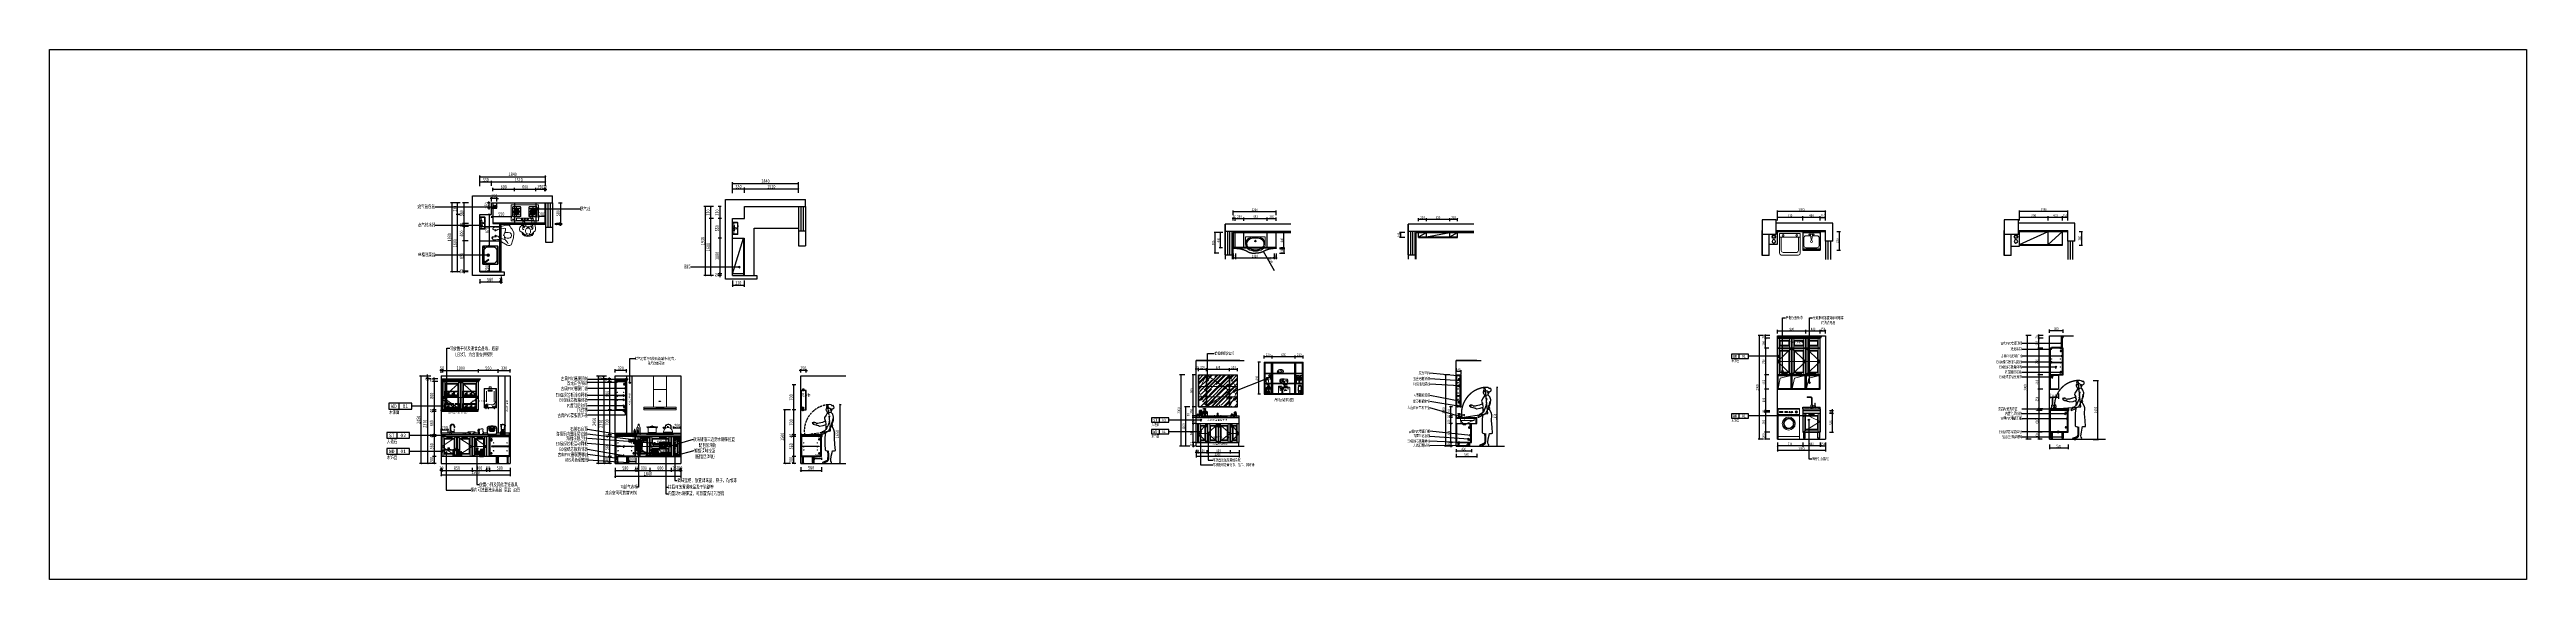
# Model space of a CAD drawing. Header units: millimetres. Extents: x 3104083 to 3173399, y -3165492 to -3044687.
# Drawn here: x 3104083 to 3173399, y -3104242 to -3089412 of the extents above; entities that cross this region are included whole.
import ezdxf
from ezdxf.enums import TextEntityAlignment as Align

# ---------------------------------------------------------------- set-up
doc = ezdxf.new("R2010")
doc.units = ezdxf.units.MM
doc.header["$LTSCALE"] = 500
doc.header["$MEASUREMENT"] = 0
doc.header["$PDMODE"] = 2
for name, pattern in [('ACAD_ISO03W100', [30, 12, -18]), ('DASH', [0.35, 0.25, -0.1]), ('DASHDOTX2', [50.8, 25.4, -12.7, 0, -12.7])]:
    doc.linetypes.add(name, pattern=pattern)
doc.layers.get('0').update_dxf_attribs({"linetype": 'CONTINUOUS'})
doc.layers.get('DEFPOINTS').update_dxf_attribs({"linetype": 'CONTINUOUS'})
for name, color, linetype in [('1', 1, 'CONTINUOUS'), ('D-节点尺寸', 5, 'CONTINUOUS'), ('E-立面造型线', 3, 'CONTINUOUS'), ('P-完成面', 3, 'CONTINUOUS'), ('W-基础引线', 35, 'CONTINUOUS'), ('W-文字', 35, 'CONTINUOUS'), ('ZB_厨柜', 7, 'CONTINUOUS'), ('zb厨柜', 7, 'CONTINUOUS'), ('台面', 4, 'CONTINUOUS'), ('柜体', 2, 'CONTINUOUS'), ('门窗柱', 251, 'CONTINUOUS')]:
    doc.layers.add(name, color=color, linetype=linetype)
for name, color, linetype, lineweight in [('zb装饰', 252, 'CONTINUOUS', 5), ('zb辅助', 250, 'CONTINUOUS', 15), ('五金辅助件', 25, 'CONTINUOUS', 13), ('填充', 47, 'CONTINUOUS', 0), ('墙体', 6, 'CONTINUOUS', 25), ('家具1', 65, 'CONTINUOUS', 9), ('电器', 85, 'CONTINUOUS', 15), ('辅助线', 252, 'CONTINUOUS', 13)]:
    doc.layers.add(name, color=color, linetype=linetype, lineweight=lineweight)
doc.styles.add('DIM', font='SimSun.ttf', dxfattribs={"width": 0.7})
doc.styles.add('NAME-1', font='SIMHEI.TTF')
doc.styles.add('STYLE1', font='SimSun.ttf')
doc.styles.add('STYLE4', font='dutcheb.ttf')
doc.styles.add('WORD-1', font='SimSun.ttf', dxfattribs={"width": 0.7})
doc.styles.add('Word-w', font='SimSun.ttf', dxfattribs={"width": 0.7})
doc.styles.add('ZB_宋体', font='SimSun.ttf', dxfattribs={"height": 80})
doc.styles.add('工程字', font='gbenor.shx', dxfattribs={"bigfont": 'gbcbig.shx'})
doc.dimstyles.new('30', dxfattribs={"dimscale": 30, "dimtxt": 2.5, "dimasz": 1, "dimexe": 1, "dimexo": 1, "dimgap": 0.5, "dimtad": 1, "dimdec": 0, "dimzin": 0, "dimdsep": 46, "dimtxsty": 'DIM', "dimblk": 'ARCHTICK', "dimcen": 0, "dimclrd": 5, "dimclre": 5, "dimclrt": 35, "dimadec": 0, "dimazin": 0, "dimtfac": 0.5, "dimtdec": 0, "dimtix": 1, "dimtmove": 2, "dimatfit": 2, "dimldrblk": 'A', "dimfxl": 0, "dimtolj": 1, "dimtzin": 0, "dimlwd": -1, "dimlwe": -1, "dimarcsym": 0})
doc.dimstyles.new('40', dxfattribs={"dimscale": 40, "dimtxt": 2.5, "dimasz": 1, "dimexe": 1, "dimexo": 1, "dimgap": 0.5, "dimtad": 1, "dimdec": 0, "dimzin": 0, "dimdsep": 46, "dimtxsty": 'DIM', "dimblk": 'ARCHTICK', "dimcen": 0, "dimclrd": 5, "dimclre": 5, "dimclrt": 35, "dimadec": 0, "dimazin": 0, "dimtfac": 0.5, "dimtdec": 0, "dimtix": 1, "dimtmove": 2, "dimatfit": 2, "dimldrblk": 'A', "dimfxl": 0, "dimtolj": 1, "dimtzin": 0, "dimlwd": -1, "dimlwe": -1, "dimarcsym": 0})
doc.dimstyles.new('基础引线', dxfattribs={"dimtxt": 3, "dimasz": 0.7, "dimexe": 2, "dimexo": 6, "dimgap": 1, "dimtad": 1, "dimdec": 0, "dimdsep": 46, "dimtxsty": 'Standard', "dimblk1": 'A', "dimblk2": 'A', "dimsah": 1, "dimcen": 3, "dimdle": 200, "dimclrd": 256, "dimclre": 256, "dimclrt": 2, "dimadec": 0, "dimazin": 0, "dimtfac": 1, "dimtdec": 0, "dimtix": 1, "dimtmove": 1, "dimatfit": 3, "dimldrblk": 'A', "dimfxl": 0, "dimtvp": 1, "dimtolj": 1, "dimtzin": 0, "dimarcsym": 0})

# ---------------------------------------------------------------- blocks, each defined once
blk = doc.blocks.new('_ArchTick')
at = {"color": 0, "linetype": 'ByBlock', "const_width": 0.4}
blk.add_lwpolyline([(-0.5, -0.5), (0.5, 0.5)], dxfattribs=at)
blk = doc.blocks.new('*D1464')
at = {"layer": 'D-节点尺寸', "color": 5, "ltscale": 100}
for p, q in [((3115574, -3094032), (3115458, -3094032)), ((3115498, -3095632), (3115498, -3094032)), ((3115574, -3095632), (3115458, -3095632))]:
    blk.add_line(p, q, dxfattribs=at)
at = {"layer": 'DEFPOINTS', "color": 0, "ltscale": 100}
for p in [(3115498, -3094032), (3115614, -3094032), (3115614, -3095632)]:
    blk.add_point(p, dxfattribs=at)
at = {"layer": 'D-节点尺寸', "color": 5, "ltscale": 100, "xscale": 40, "yscale": 40, "zscale": 40}
for p, rotation in [((3115498, -3094032), 90), ((3115498, -3095632), 270)]:
    blk.add_blockref('_ArchTick', p, dxfattribs=dict(at, rotation=rotation))
at = {"layer": 'D-节点尺寸', "color": 35, "ltscale": 100, "insert": (3115428, -3094832), "char_height": 100, "attachment_point": 5, "rotation": 90, "style": 'DIM'}
blk.add_mtext('\\A1;1600', dxfattribs=at)
blk = doc.blocks.new('A')
for p, q in [((-0.4, 0), (-2.1, 0)), ((-1.4, 1.1), (-1.1, 1.4)), ((-1.4, 1.1), (-0.4, 0)), ((-1.4, -1.1), (-0.4, 0)), ((-1.1, 1.4), (0, 0)), ((-1.1, -1.4), (0, 0)), ((-1.4, -1.1), (-1.1, -1.4))]:
    blk.add_line(p, q)
for points in [[(-1.4, 1.1), (-1.1, 1.4), (-0.4, 0), (0, 0)], [(-1.4, -1.1), (-1.1, -1.4), (-0.4, 0), (0, 0)]]:
    blk.add_solid(points)
blk = doc.blocks.new('*D1465')
at = {"layer": 'D-节点尺寸', "color": 5, "ltscale": 100}
for p, q in [((3115574, -3093702), (3115458, -3093702)), ((3115574, -3094032), (3115458, -3094032)), ((3115498, -3094032), (3115498, -3093702))]:
    blk.add_line(p, q, dxfattribs=at)
at = {"layer": 'DEFPOINTS', "color": 0, "ltscale": 100}
for p in [(3115498, -3093702), (3115614, -3093702), (3115614, -3094032)]:
    blk.add_point(p, dxfattribs=at)
at = {"layer": 'D-节点尺寸', "color": 5, "ltscale": 100, "xscale": 40, "yscale": 40, "zscale": 40}
for p, rotation in [((3115498, -3093702), 90), ((3115498, -3094032), 270)]:
    blk.add_blockref('_ArchTick', p, dxfattribs=dict(at, rotation=rotation))
at = {"layer": 'D-节点尺寸', "color": 35, "ltscale": 100, "insert": (3115428, -3093867), "char_height": 100, "attachment_point": 5, "rotation": 90, "style": 'DIM'}
blk.add_mtext('\\A1;330', dxfattribs=at)
blk = doc.blocks.new('*D1466')
at = {"layer": 'D-节点尺寸', "color": 5, "ltscale": 100}
for p, q in [((3115502, -3093702), (3115302, -3093702)), ((3115342, -3093702), (3115342, -3095632)), ((3115502, -3095632), (3115302, -3095632))]:
    blk.add_line(p, q, dxfattribs=at)
at = {"layer": 'DEFPOINTS', "color": 0, "ltscale": 100}
for p in [(3115614, -3093702), (3115342, -3095632), (3115614, -3095632)]:
    blk.add_point(p, dxfattribs=at)
at = {"layer": 'D-节点尺寸', "color": 5, "ltscale": 100, "xscale": 40, "yscale": 40, "zscale": 40}
for p, rotation in [((3115342, -3093702), 90), ((3115342, -3095632), 270)]:
    blk.add_blockref('_ArchTick', p, dxfattribs=dict(at, rotation=rotation))
at = {"layer": 'D-节点尺寸', "color": 35, "ltscale": 100, "insert": (3115272, -3094667), "char_height": 100, "attachment_point": 5, "rotation": 90, "style": 'DIM'}
blk.add_mtext('\\A1;1930', dxfattribs=at)
blk = doc.blocks.new('*D1467')
at = {"layer": 'D-节点尺寸', "color": 5, "ltscale": 100}
for p, q in [((3116453, -3093228), (3116453, -3093088)), ((3117963, -3093128), (3116453, -3093128)), ((3117963, -3093228), (3117963, -3093088))]:
    blk.add_line(p, q, dxfattribs=at)
at = {"layer": 'DEFPOINTS', "color": 0, "ltscale": 100}
for p in [(3116453, -3093128), (3116453, -3093268), (3117963, -3093268)]:
    blk.add_point(p, dxfattribs=at)
at = {"layer": 'D-节点尺寸', "color": 5, "ltscale": 100, "xscale": 40, "yscale": 40, "zscale": 40, "rotation": 180}
blk.add_blockref('_ArchTick', (3116453, -3093128), dxfattribs=at)
at = {"layer": 'D-节点尺寸', "color": 5, "ltscale": 100, "xscale": 40, "yscale": 40, "zscale": 40}
blk.add_blockref('_ArchTick', (3117963, -3093128), dxfattribs=at)
at = {"layer": 'D-节点尺寸', "color": 35, "ltscale": 100, "insert": (3117208, -3093058), "char_height": 100, "attachment_point": 5, "style": 'DIM'}
blk.add_mtext('\\A1;1510', dxfattribs=at)
blk = doc.blocks.new('*D1468')
at = {"layer": 'D-节点尺寸', "color": 5, "ltscale": 100}
for p, q in [((3116123, -3093238), (3116123, -3093088)), ((3116453, -3093128), (3116123, -3093128)), ((3116453, -3093228), (3116453, -3093088))]:
    blk.add_line(p, q, dxfattribs=at)
at = {"layer": 'DEFPOINTS', "color": 0, "ltscale": 100}
for p in [(3116123, -3093128), (3116123, -3093278), (3116453, -3093268)]:
    blk.add_point(p, dxfattribs=at)
at = {"layer": 'D-节点尺寸', "color": 5, "ltscale": 100, "xscale": 40, "yscale": 40, "zscale": 40, "rotation": 180}
blk.add_blockref('_ArchTick', (3116123, -3093128), dxfattribs=at)
at = {"layer": 'D-节点尺寸', "color": 5, "ltscale": 100, "xscale": 40, "yscale": 40, "zscale": 40}
blk.add_blockref('_ArchTick', (3116453, -3093128), dxfattribs=at)
at = {"layer": 'D-节点尺寸', "color": 35, "ltscale": 100, "insert": (3116288, -3093058), "char_height": 100, "attachment_point": 5, "style": 'DIM'}
blk.add_mtext('\\A1;330', dxfattribs=at)
blk = doc.blocks.new('*D1469')
at = {"layer": 'D-节点尺寸', "color": 5, "ltscale": 100}
for p, q in [((3116123, -3093133), (3116123, -3092933)), ((3116123, -3092973), (3117963, -3092973)), ((3117963, -3093133), (3117963, -3092933))]:
    blk.add_line(p, q, dxfattribs=at)
at = {"layer": 'DEFPOINTS', "color": 0, "ltscale": 100}
for p in [(3116123, -3093278), (3117963, -3092973), (3117963, -3093268)]:
    blk.add_point(p, dxfattribs=at)
at = {"layer": 'D-节点尺寸', "color": 5, "ltscale": 100, "xscale": 40, "yscale": 40, "zscale": 40, "rotation": 180}
blk.add_blockref('_ArchTick', (3116123, -3092973), dxfattribs=at)
at = {"layer": 'D-节点尺寸', "color": 5, "ltscale": 100, "xscale": 40, "yscale": 40, "zscale": 40}
blk.add_blockref('_ArchTick', (3117963, -3092973), dxfattribs=at)
at = {"layer": 'D-节点尺寸', "color": 35, "ltscale": 100, "insert": (3117043, -3092903), "char_height": 100, "attachment_point": 5, "style": 'DIM'}
blk.add_mtext('\\A1;1840', dxfattribs=at)
blk = doc.blocks.new('油烟机立面')
at = {"layer": '电器'}
for points in [[(215450, -105459), (215450, -105457), (215437, -105457), (215437, -105459), (215445, -105459), (215437, -105466), (215437, -105467), (215450, -105467), (215450, -105466), (215441, -105466)], [(215487, -105460, -0.313741), (215488, -105459), (215491, -105459), (215491, -105467), (215494, -105467), (215494, -105459), (215496, -105459, -0.240846), (215498, -105460), (215498, -105467), (215500, -105467), (215500, -105461, 0.377099), (215497, -105457), (215488, -105457, 0.37664), (215484, -105461), (215484, -105467), (215487, -105467)]]:
    blk.add_hatch(color=256, dxfattribs=at).paths.add_polyline_path(points)
blk.add_hatch(color=256, dxfattribs=at).paths.add_polyline_path([(215450, -105461), (215446, -105464), (215450, -105464)], flags=17)
h = blk.add_hatch(color=256, dxfattribs=at)
h.paths.add_polyline_path([(215462, -105457), (215454, -105457), (215454, -105455), (215452, -105455), (215452, -105467), (215462, -105467, 0.850277)])
h.paths.add_polyline_path([(215454, -105459), (215461, -105459, -0.922619), (215461, -105466), (215454, -105466)], flags=16)
h = blk.add_hatch(color=256, dxfattribs=at)
h.paths.add_polyline_path([(215478, -105457), (215472, -105457, 0.93167), (215472, -105467), (215478, -105467, 0.890248)])
h.paths.add_polyline_path([(215473, -105459), (215477, -105459, -0.767482), (215477, -105466), (215473, -105466, -0.819914)], flags=16)
for p, q in [((215017, -105626), (215017, -105646)), ((215017, -105664), (215917, -105664))]:
    blk.add_line(p, q, dxfattribs=at)
for points in [[(215285, -105626), (215650, -105626), (215650, -105126), (215285, -105126)], [(215017, -105701), (215917, -105701), (215917, -105626), (215017, -105626)], [(215421, -105655), (215513, -105655), (215513, -105639), (215421, -105639)]]:
    blk.add_lwpolyline(points, close=True, dxfattribs=at)
for points in [[(215437, -105457), (215450, -105457), (215450, -105459), (215441, -105466), (215450, -105466), (215450, -105467), (215437, -105467), (215437, -105466), (215445, -105459), (215437, -105459), (215437, -105457)], [(215450, -105461), (215450, -105464), (215446, -105464), (215450, -105461)]]:
    blk.add_lwpolyline(points, dxfattribs=at)
for points in [[(215452, -105455), (215454, -105455), (215454, -105457), (215462, -105457, -0.850277), (215462, -105467), (215452, -105467), (215452, -105455)], [(215454, -105459), (215461, -105459, -0.922619), (215461, -105466), (215454, -105466), (215454, -105459)], [(215472, -105457), (215478, -105457, -0.890248), (215478, -105467), (215472, -105467, -0.93167), (215472, -105457)], [(215473, -105459), (215477, -105459, -0.767482), (215477, -105466), (215473, -105466, -0.819914), (215473, -105459, 0.006271)]]:
    blk.add_lwpolyline(points, format="xyb", dxfattribs=at)
for centre in [(215363, -105647), (215384, -105647), (215405, -105647), (215529, -105647), (215551, -105647), (215572, -105647)]:
    blk.add_circle(centre, 5, dxfattribs=at)
blk = doc.blocks.new('双灶具立面')
at = {"layer": '电器'}
for p, q in [((216303, -105479), (216299, -105486)), ((216300, -105492), (216300, -105626)), ((216300, -105492), (216523, -105492)), ((216303, -105479), (216518, -105479)), ((216310, -105636), (216513, -105636)), ((216353, -105667), (216407, -105667)), ((216469, -105667), (216416, -105667)), ((216518, -105479), (216523, -105486)), ((216523, -105626), (216523, -105492)), ((216723, -105625), (216978, -105625)), ((216760, -105500), (216770, -105491)), ((216770, -105491), (216797, -105506)), ((216792, -105667), (216845, -105667)), ((216908, -105667), (216855, -105667))]:
    blk.add_line(p, q, dxfattribs=at)
for points in [[(216251, -105687), (217011, -105687), (217011, -105701), (216251, -105701)], [(216296, -105486), (216526, -105486), (216526, -105492), (216296, -105492)], [(216301, -105678), (216521, -105678), (216521, -105687), (216301, -105687)], [(216407, -105636), (216416, -105636), (216416, -105678), (216407, -105678)], [(216588, -105654), (216603, -105654), (216603, -105674), (216588, -105674)], [(216589, -105653), (216602, -105653), (216599, -105650), (216592, -105650)], [(216589, -105654), (216602, -105654), (216602, -105653), (216589, -105653)], [(216590, -105679), (216601, -105679), (216601, -105687), (216590, -105687)], [(216673, -105654), (216658, -105654), (216658, -105674), (216673, -105674)], [(216672, -105653), (216659, -105653), (216662, -105650), (216669, -105650)], [(216672, -105654), (216659, -105654), (216659, -105653), (216672, -105653)], [(216671, -105679), (216660, -105679), (216660, -105687), (216671, -105687)], [(216960, -105678), (216740, -105678), (216740, -105687), (216960, -105687)], [(216855, -105636), (216845, -105636), (216845, -105678), (216855, -105678)]]:
    blk.add_lwpolyline(points, close=True, dxfattribs=at)
for points in [[(216266, -105471), (216278, -105471, -0.414214), (216280, -105473), (216280, -105478, -0.414214), (216278, -105480), (216266, -105480, -0.414214), (216264, -105478), (216264, -105473, -0.414214)], [(216402, -105448), (216419, -105448, -0.493574), (216421, -105451), (216419, -105461, -0.339069), (216417, -105462), (216404, -105462, -0.344102), (216403, -105461), (216400, -105451, -0.487982)], [(216555, -105471), (216543, -105471, 0.414214), (216541, -105473), (216541, -105478, 0.414214), (216543, -105480), (216555, -105480, 0.414214), (216557, -105478), (216557, -105473, 0.414214)], [(216579, -105674), (216612, -105674, -0.414214), (216613, -105675), (216613, -105678, -0.414214), (216612, -105679), (216579, -105679, -0.414214), (216578, -105678), (216578, -105675, -0.414214)], [(216682, -105674), (216649, -105674, 0.414214), (216648, -105675), (216648, -105678, 0.414214), (216649, -105679), (216682, -105679, 0.414214), (216683, -105678), (216683, -105675, 0.414214)], [(216871, -105469, 0.402537), (216870, -105465, 0.067385), (216835, -105465, 0.402537), (216834, -105469, -0.07149)]]:
    blk.add_lwpolyline(points, format="xyb", close=True, dxfattribs=at)
for points in [[(216301, -105678), (216301, -105636), (216356, -105636), (216351, -105642), (216314, -105646), (216314, -105678), (216301, -105678)], [(216326, -105678), (216326, -105671), (216353, -105667), (216361, -105653), (216407, -105653)], [(216361, -105653), (216361, -105650), (216407, -105650)], [(216407, -105640), (216407, -105636), (216416, -105636), (216416, -105640), (216416, -105676)], [(216461, -105653), (216461, -105650), (216416, -105650)], [(216496, -105678), (216496, -105671), (216469, -105667), (216461, -105653), (216416, -105653)], [(216521, -105678), (216521, -105636), (216466, -105636), (216471, -105642), (216509, -105646), (216509, -105678), (216521, -105678)], [(216740, -105678), (216740, -105636), (216795, -105636), (216790, -105642), (216752, -105646), (216752, -105678), (216740, -105678)], [(216765, -105678), (216765, -105671), (216792, -105667), (216800, -105653), (216845, -105653)], [(216800, -105653), (216800, -105650), (216845, -105650)], [(216855, -105640), (216855, -105636), (216845, -105636), (216845, -105640), (216845, -105676)], [(216900, -105653), (216900, -105650), (216855, -105650)], [(216935, -105678), (216935, -105671), (216908, -105667), (216900, -105653), (216855, -105653)], [(216960, -105678), (216960, -105636), (216905, -105636), (216910, -105642), (216948, -105646), (216948, -105678), (216960, -105678)]]:
    blk.add_lwpolyline(points, dxfattribs=at)
for points in [[(216780, -105516), (216740, -105485, 0.158704), (216707, -105490), (216754, -105544)], [(216977, -105636), (216723, -105636), (216723, -105630, -0.137974), (216754, -105544)], [(216787, -105500, -1.405435), (216927, -105516, 0.16979), (216937, -105524, 1.338865), (216773, -105492, 1.385235)], [(216780, -105516, -0.168283), (216853, -105494, -0.168061), (216927, -105516, -0.168061)], [(216831, -105495, -0.40785), (216831, -105492, -0.035387), (216853, -105490, -0.037521), (216875, -105491, -0.40785), (216875, -105495)], [(216846, -105490, 0.05089), (216848, -105489), (216848, -105468)], [(216860, -105490, -0.046424), (216858, -105489), (216857, -105468)], [(216937, -105524, -0.251111), (216977, -105636, -0.251111)]]:
    blk.add_lwpolyline(points, format="xyb", dxfattribs=at)
for centre, radius, start, end in [((216301, -105481), 33.5, 179.7296, 267.08062), ((216301, -105481), 23.5, 179.8175, 267.06198), ((216310, -105626), 10, 180, 270), ((216411, -105827), 365, 72.77885, 107.22115), ((216513, -105626), 10, 270, 0), ((216522, -105481), 23.5, 272.93802, 0.1825), ((216522, -105481), 33.5, 272.91938, 0.2704), ((216750, -105513), 30.5, 276.75901, 354.93406)]:
    blk.add_arc(centre, radius, start, end, dxfattribs=at)
blk = doc.blocks.new('*D1499')
at = {"layer": 'D-节点尺寸', "color": 5, "ltscale": 100}
for p, q in [((3115061, -3101119), (3115061, -3101234)), ((3115061, -3101194), (3115911, -3101194)), ((3115911, -3101119), (3115911, -3101234))]:
    blk.add_line(p, q, dxfattribs=at)
at = {"layer": 'DEFPOINTS', "color": 0, "ltscale": 100}
for p in [(3115061, -3101079), (3115911, -3101079), (3115911, -3101194)]:
    blk.add_point(p, dxfattribs=at)
at = {"layer": 'D-节点尺寸', "color": 5, "ltscale": 100, "xscale": 40, "yscale": 40, "zscale": 40, "rotation": 180}
blk.add_blockref('_ArchTick', (3115061, -3101194), dxfattribs=at)
at = {"layer": 'D-节点尺寸', "color": 5, "ltscale": 100, "xscale": 40, "yscale": 40, "zscale": 40}
blk.add_blockref('_ArchTick', (3115911, -3101194), dxfattribs=at)
at = {"layer": 'D-节点尺寸', "color": 35, "ltscale": 100, "insert": (3115486, -3101124), "char_height": 100, "attachment_point": 5, "style": 'DIM'}
blk.add_mtext('\\A1;850', dxfattribs=at)
blk = doc.blocks.new('*D1500')
at = {"layer": 'D-节点尺寸', "color": 5, "ltscale": 100}
for p, q in [((3115911, -3101119), (3115911, -3101234)), ((3115911, -3101194), (3116311, -3101194)), ((3116311, -3101119), (3116311, -3101234))]:
    blk.add_line(p, q, dxfattribs=at)
at = {"layer": 'DEFPOINTS', "color": 0, "ltscale": 100}
for p in [(3115911, -3101079), (3116311, -3101079), (3116311, -3101194)]:
    blk.add_point(p, dxfattribs=at)
at = {"layer": 'D-节点尺寸', "color": 5, "ltscale": 100, "xscale": 40, "yscale": 40, "zscale": 40, "rotation": 180}
blk.add_blockref('_ArchTick', (3115911, -3101194), dxfattribs=at)
at = {"layer": 'D-节点尺寸', "color": 5, "ltscale": 100, "xscale": 40, "yscale": 40, "zscale": 40}
blk.add_blockref('_ArchTick', (3116311, -3101194), dxfattribs=at)
at = {"layer": 'D-节点尺寸', "color": 35, "ltscale": 100, "insert": (3116111, -3101124), "char_height": 100, "attachment_point": 5, "style": 'DIM'}
blk.add_mtext('\\A1;400', dxfattribs=at)
blk = doc.blocks.new('*D1501')
at = {"layer": 'D-节点尺寸', "color": 5, "ltscale": 100}
for p, q in [((3116311, -3101194), (3116271, -3101194)), ((3116311, -3101119), (3116311, -3101234)), ((3116311, -3101194), (3116391, -3101194)), ((3116391, -3101119), (3116391, -3101234)), ((3116391, -3101194), (3116431, -3101194))]:
    blk.add_line(p, q, dxfattribs=at)
at = {"layer": 'DEFPOINTS', "color": 0, "ltscale": 100}
for p in [(3116311, -3101079), (3116391, -3101079), (3116391, -3101194)]:
    blk.add_point(p, dxfattribs=at)
at = {"layer": 'D-节点尺寸', "color": 5, "ltscale": 100, "xscale": 40, "yscale": 40, "zscale": 40}
blk.add_blockref('_ArchTick', (3116311, -3101194), dxfattribs=at)
at = {"layer": 'D-节点尺寸', "color": 5, "ltscale": 100, "xscale": 40, "yscale": 40, "zscale": 40, "rotation": 180}
blk.add_blockref('_ArchTick', (3116391, -3101194), dxfattribs=at)
at = {"layer": 'D-节点尺寸', "color": 35, "ltscale": 100, "insert": (3116351, -3101124), "char_height": 100, "attachment_point": 5, "style": 'DIM'}
blk.add_mtext('\\A1;80', dxfattribs=at)
blk = doc.blocks.new('*D1502')
at = {"layer": 'D-节点尺寸', "color": 5, "ltscale": 100}
for p, q in [((3116391, -3101119), (3116391, -3101234)), ((3116391, -3101194), (3116971, -3101194)), ((3116971, -3101119), (3116971, -3101234))]:
    blk.add_line(p, q, dxfattribs=at)
at = {"layer": 'DEFPOINTS', "color": 0, "ltscale": 100}
for p in [(3116391, -3101079), (3116971, -3101079), (3116971, -3101194)]:
    blk.add_point(p, dxfattribs=at)
at = {"layer": 'D-节点尺寸', "color": 5, "ltscale": 100, "xscale": 40, "yscale": 40, "zscale": 40, "rotation": 180}
blk.add_blockref('_ArchTick', (3116391, -3101194), dxfattribs=at)
at = {"layer": 'D-节点尺寸', "color": 5, "ltscale": 100, "xscale": 40, "yscale": 40, "zscale": 40}
blk.add_blockref('_ArchTick', (3116971, -3101194), dxfattribs=at)
at = {"layer": 'D-节点尺寸', "color": 35, "ltscale": 100, "insert": (3116681, -3101124), "char_height": 100, "attachment_point": 5, "style": 'DIM'}
blk.add_mtext('\\A1;580', dxfattribs=at)
blk = doc.blocks.new('*D1503')
at = {"layer": 'D-节点尺寸', "color": 5, "ltscale": 100}
for p, q in [((3119908, -3101119), (3119908, -3101234)), ((3119908, -3101194), (3120488, -3101194)), ((3120488, -3101119), (3120488, -3101234))]:
    blk.add_line(p, q, dxfattribs=at)
at = {"layer": 'DEFPOINTS', "color": 0, "ltscale": 100}
for p in [(3119908, -3101079), (3120488, -3101079), (3120488, -3101194)]:
    blk.add_point(p, dxfattribs=at)
at = {"layer": 'D-节点尺寸', "color": 5, "ltscale": 100, "xscale": 40, "yscale": 40, "zscale": 40, "rotation": 180}
blk.add_blockref('_ArchTick', (3119908, -3101194), dxfattribs=at)
at = {"layer": 'D-节点尺寸', "color": 5, "ltscale": 100, "xscale": 40, "yscale": 40, "zscale": 40}
blk.add_blockref('_ArchTick', (3120488, -3101194), dxfattribs=at)
at = {"layer": 'D-节点尺寸', "color": 35, "ltscale": 100, "insert": (3120198, -3101124), "char_height": 100, "attachment_point": 5, "style": 'DIM'}
blk.add_mtext('\\A1;580', dxfattribs=at)
blk = doc.blocks.new('*D1504')
at = {"layer": 'D-节点尺寸', "color": 5, "ltscale": 100}
for p, q in [((3120488, -3101194), (3120448, -3101194)), ((3120488, -3101119), (3120488, -3101234)), ((3120488, -3101194), (3120548, -3101194)), ((3120548, -3101119), (3120548, -3101234)), ((3120548, -3101194), (3120588, -3101194))]:
    blk.add_line(p, q, dxfattribs=at)
at = {"layer": 'DEFPOINTS', "color": 0, "ltscale": 100}
for p in [(3120488, -3101079), (3120548, -3101079), (3120548, -3101194)]:
    blk.add_point(p, dxfattribs=at)
at = {"layer": 'D-节点尺寸', "color": 5, "ltscale": 100, "xscale": 40, "yscale": 40, "zscale": 40}
blk.add_blockref('_ArchTick', (3120488, -3101194), dxfattribs=at)
at = {"layer": 'D-节点尺寸', "color": 5, "ltscale": 100, "xscale": 40, "yscale": 40, "zscale": 40, "rotation": 180}
blk.add_blockref('_ArchTick', (3120548, -3101194), dxfattribs=at)
at = {"layer": 'D-节点尺寸', "color": 35, "ltscale": 100, "insert": (3120518, -3101124), "char_height": 100, "attachment_point": 5, "style": 'DIM'}
blk.add_mtext('\\A1;60', dxfattribs=at)
blk = doc.blocks.new('*D1505')
at = {"layer": 'D-节点尺寸', "color": 5, "ltscale": 100}
for p, q in [((3120548, -3101119), (3120548, -3101234)), ((3120548, -3101194), (3120878, -3101194)), ((3120878, -3101119), (3120878, -3101234))]:
    blk.add_line(p, q, dxfattribs=at)
at = {"layer": 'DEFPOINTS', "color": 0, "ltscale": 100}
for p in [(3120548, -3101079), (3120878, -3101079), (3120878, -3101194)]:
    blk.add_point(p, dxfattribs=at)
at = {"layer": 'D-节点尺寸', "color": 5, "ltscale": 100, "xscale": 40, "yscale": 40, "zscale": 40, "rotation": 180}
blk.add_blockref('_ArchTick', (3120548, -3101194), dxfattribs=at)
at = {"layer": 'D-节点尺寸', "color": 5, "ltscale": 100, "xscale": 40, "yscale": 40, "zscale": 40}
blk.add_blockref('_ArchTick', (3120878, -3101194), dxfattribs=at)
at = {"layer": 'D-节点尺寸', "color": 35, "ltscale": 100, "insert": (3120713, -3101124), "char_height": 100, "attachment_point": 5, "style": 'DIM'}
blk.add_mtext('\\A1;330', dxfattribs=at)
blk = doc.blocks.new('*D1506')
at = {"layer": 'D-节点尺寸', "color": 5, "ltscale": 100}
for p, q in [((3120878, -3101119), (3120878, -3101234)), ((3120878, -3101194), (3121478, -3101194)), ((3121478, -3101119), (3121478, -3101234))]:
    blk.add_line(p, q, dxfattribs=at)
at = {"layer": 'DEFPOINTS', "color": 0, "ltscale": 100}
for p in [(3120878, -3101079), (3121478, -3101079), (3121478, -3101194)]:
    blk.add_point(p, dxfattribs=at)
at = {"layer": 'D-节点尺寸', "color": 5, "ltscale": 100, "xscale": 40, "yscale": 40, "zscale": 40, "rotation": 180}
blk.add_blockref('_ArchTick', (3120878, -3101194), dxfattribs=at)
at = {"layer": 'D-节点尺寸', "color": 5, "ltscale": 100, "xscale": 40, "yscale": 40, "zscale": 40}
blk.add_blockref('_ArchTick', (3121478, -3101194), dxfattribs=at)
at = {"layer": 'D-节点尺寸', "color": 35, "ltscale": 100, "insert": (3121178, -3101124), "char_height": 100, "attachment_point": 5, "style": 'DIM'}
blk.add_mtext('\\A1;600', dxfattribs=at)
blk = doc.blocks.new('*D1507')
at = {"layer": 'D-节点尺寸', "color": 5, "ltscale": 100}
for p, q in [((3121478, -3101119), (3121478, -3101234)), ((3121478, -3101194), (3121728, -3101194)), ((3121728, -3101119), (3121728, -3101234))]:
    blk.add_line(p, q, dxfattribs=at)
at = {"layer": 'DEFPOINTS', "color": 0, "ltscale": 100}
for p in [(3121478, -3101079), (3121728, -3101079), (3121728, -3101194)]:
    blk.add_point(p, dxfattribs=at)
at = {"layer": 'D-节点尺寸', "color": 5, "ltscale": 100, "xscale": 40, "yscale": 40, "zscale": 40, "rotation": 180}
blk.add_blockref('_ArchTick', (3121478, -3101194), dxfattribs=at)
at = {"layer": 'D-节点尺寸', "color": 5, "ltscale": 100, "xscale": 40, "yscale": 40, "zscale": 40}
blk.add_blockref('_ArchTick', (3121728, -3101194), dxfattribs=at)
at = {"layer": 'D-节点尺寸', "color": 35, "ltscale": 100, "insert": (3121603, -3101124), "char_height": 100, "attachment_point": 5, "style": 'DIM'}
blk.add_mtext('\\A1;250', dxfattribs=at)
blk = doc.blocks.new('*D1508')
at = {"layer": 'D-节点尺寸', "color": 5, "ltscale": 100}
for p, q in [((3121728, -3101194), (3121688, -3101194)), ((3121728, -3101119), (3121728, -3101234)), ((3121728, -3101194), (3121748, -3101194)), ((3121748, -3101119), (3121748, -3101234)), ((3121748, -3101194), (3121788, -3101194))]:
    blk.add_line(p, q, dxfattribs=at)
at = {"layer": 'DEFPOINTS', "color": 0, "ltscale": 100}
for p in [(3121728, -3101079), (3121748, -3101079), (3121748, -3101194)]:
    blk.add_point(p, dxfattribs=at)
at = {"layer": 'D-节点尺寸', "color": 5, "ltscale": 100, "xscale": 40, "yscale": 40, "zscale": 40}
blk.add_blockref('_ArchTick', (3121728, -3101194), dxfattribs=at)
at = {"layer": 'D-节点尺寸', "color": 5, "ltscale": 100, "xscale": 40, "yscale": 40, "zscale": 40, "rotation": 180}
blk.add_blockref('_ArchTick', (3121748, -3101194), dxfattribs=at)
at = {"layer": 'D-节点尺寸', "color": 35, "ltscale": 100, "insert": (3121738, -3101124), "char_height": 100, "attachment_point": 5, "style": 'DIM'}
blk.add_mtext('\\A1;20', dxfattribs=at)
blk = doc.blocks.new('*D1509')
at = {"layer": 'D-节点尺寸', "color": 5, "ltscale": 100}
for p, q in [((3115041, -3101194), (3115001, -3101194)), ((3115041, -3101119), (3115041, -3101234)), ((3115061, -3101194), (3115041, -3101194)), ((3115061, -3101119), (3115061, -3101234)), ((3115061, -3101194), (3115101, -3101194))]:
    blk.add_line(p, q, dxfattribs=at)
at = {"layer": 'DEFPOINTS', "color": 0, "ltscale": 100}
for p in [(3115041, -3101079), (3115041, -3101194), (3115061, -3101079)]:
    blk.add_point(p, dxfattribs=at)
at = {"layer": 'D-节点尺寸', "color": 5, "ltscale": 100, "xscale": 40, "yscale": 40, "zscale": 40}
blk.add_blockref('_ArchTick', (3115041, -3101194), dxfattribs=at)
at = {"layer": 'D-节点尺寸', "color": 5, "ltscale": 100, "xscale": 40, "yscale": 40, "zscale": 40, "rotation": 180}
blk.add_blockref('_ArchTick', (3115061, -3101194), dxfattribs=at)
at = {"layer": 'D-节点尺寸', "color": 35, "ltscale": 100, "insert": (3115051, -3101124), "char_height": 100, "attachment_point": 5, "style": 'DIM'}
blk.add_mtext('\\A1;20', dxfattribs=at)
blk = doc.blocks.new('*D1510')
at = {"layer": 'D-节点尺寸', "color": 5, "ltscale": 100}
for p, q in [((3114901, -3098698), (3114804, -3098698)), ((3114844, -3098698), (3114844, -3099498)), ((3114901, -3099498), (3114804, -3099498))]:
    blk.add_line(p, q, dxfattribs=at)
at = {"layer": 'DEFPOINTS', "color": 0, "ltscale": 100}
for p in [(3114941, -3098698), (3114844, -3099498), (3114941, -3099498)]:
    blk.add_point(p, dxfattribs=at)
at = {"layer": 'D-节点尺寸', "color": 5, "ltscale": 100, "xscale": 40, "yscale": 40, "zscale": 40}
for p, rotation in [((3114844, -3098698), 90), ((3114844, -3099498), 270)]:
    blk.add_blockref('_ArchTick', p, dxfattribs=dict(at, rotation=rotation))
at = {"layer": 'D-节点尺寸', "color": 35, "ltscale": 100, "insert": (3114774, -3099098), "char_height": 100, "attachment_point": 5, "rotation": 90, "style": 'DIM'}
blk.add_mtext('\\A1;800', dxfattribs=at)
blk = doc.blocks.new('*D1511')
at = {"layer": 'D-节点尺寸', "color": 5, "ltscale": 100}
for p, q in [((3114901, -3099538), (3114804, -3099538)), ((3114844, -3099538), (3114844, -3100198)), ((3114901, -3100198), (3114804, -3100198))]:
    blk.add_line(p, q, dxfattribs=at)
at = {"layer": 'DEFPOINTS', "color": 0, "ltscale": 100}
for p in [(3114941, -3099538), (3114844, -3100198), (3114941, -3100198)]:
    blk.add_point(p, dxfattribs=at)
at = {"layer": 'D-节点尺寸', "color": 5, "ltscale": 100, "xscale": 40, "yscale": 40, "zscale": 40}
for p, rotation in [((3114844, -3099538), 90), ((3114844, -3100198), 270)]:
    blk.add_blockref('_ArchTick', p, dxfattribs=dict(at, rotation=rotation))
at = {"layer": 'D-节点尺寸', "color": 35, "ltscale": 100, "insert": (3114774, -3099868), "char_height": 100, "attachment_point": 5, "rotation": 90, "style": 'DIM'}
blk.add_mtext('\\A1;660', dxfattribs=at)
blk = doc.blocks.new('*D1512')
at = {"layer": 'D-节点尺寸', "color": 5, "ltscale": 100}
for p, q in [((3114901, -3100198), (3114804, -3100198)), ((3114901, -3100238), (3114804, -3100238)), ((3114844, -3100198), (3114844, -3100158)), ((3114844, -3100198), (3114844, -3100238)), ((3114844, -3100238), (3114844, -3100278))]:
    blk.add_line(p, q, dxfattribs=at)
at = {"layer": 'DEFPOINTS', "color": 0, "ltscale": 100}
for p in [(3114844, -3100238), (3114941, -3100198), (3114941, -3100238)]:
    blk.add_point(p, dxfattribs=at)
at = {"layer": 'D-节点尺寸', "color": 5, "ltscale": 100, "xscale": 40, "yscale": 40, "zscale": 40}
for p, rotation in [((3114844, -3100198), 270), ((3114844, -3100238), 90)]:
    blk.add_blockref('_ArchTick', p, dxfattribs=dict(at, rotation=rotation))
at = {"layer": 'D-节点尺寸', "color": 35, "ltscale": 100, "insert": (3114774, -3100218), "char_height": 100, "attachment_point": 5, "rotation": 90, "style": 'DIM'}
blk.add_mtext('\\A1;40', dxfattribs=at)
blk = doc.blocks.new('*D1513')
at = {"layer": 'D-节点尺寸', "color": 5, "ltscale": 100}
for p, q in [((3114901, -3100238), (3114804, -3100238)), ((3114844, -3100238), (3114844, -3100798)), ((3114901, -3100798), (3114804, -3100798))]:
    blk.add_line(p, q, dxfattribs=at)
at = {"layer": 'DEFPOINTS', "color": 0, "ltscale": 100}
for p in [(3114941, -3100238), (3114844, -3100798), (3114941, -3100798)]:
    blk.add_point(p, dxfattribs=at)
at = {"layer": 'D-节点尺寸', "color": 5, "ltscale": 100, "xscale": 40, "yscale": 40, "zscale": 40}
for p, rotation in [((3114844, -3100238), 90), ((3114844, -3100798), 270)]:
    blk.add_blockref('_ArchTick', p, dxfattribs=dict(at, rotation=rotation))
at = {"layer": 'D-节点尺寸', "color": 35, "ltscale": 100, "insert": (3114774, -3100518), "char_height": 100, "attachment_point": 5, "rotation": 90, "style": 'DIM'}
blk.add_mtext('\\A1;560', dxfattribs=at)
blk = doc.blocks.new('*D1514')
at = {"layer": 'D-节点尺寸', "color": 5, "ltscale": 100}
for p, q in [((3114901, -3100798), (3114804, -3100798)), ((3114901, -3100998), (3114804, -3100998)), ((3114844, -3100798), (3114844, -3100998))]:
    blk.add_line(p, q, dxfattribs=at)
at = {"layer": 'DEFPOINTS', "color": 0, "ltscale": 100}
for p in [(3114844, -3100998), (3114941, -3100798), (3114941, -3100998)]:
    blk.add_point(p, dxfattribs=at)
at = {"layer": 'D-节点尺寸', "color": 5, "ltscale": 100, "xscale": 40, "yscale": 40, "zscale": 40}
for p, rotation in [((3114844, -3100798), 90), ((3114844, -3100998), 270)]:
    blk.add_blockref('_ArchTick', p, dxfattribs=dict(at, rotation=rotation))
at = {"layer": 'D-节点尺寸', "color": 35, "ltscale": 100, "insert": (3114774, -3100898), "char_height": 100, "attachment_point": 5, "rotation": 90, "style": 'DIM'}
blk.add_mtext('\\A1;200', dxfattribs=at)
blk = doc.blocks.new('*D1515')
at = {"layer": 'D-节点尺寸', "color": 5, "ltscale": 100}
for p, q in [((3114754, -3098628), (3114618, -3098628)), ((3114658, -3098628), (3114658, -3100998)), ((3114818, -3100998), (3114618, -3100998))]:
    blk.add_line(p, q, dxfattribs=at)
at = {"layer": 'DEFPOINTS', "color": 0, "ltscale": 100}
for p in [(3114794, -3098628), (3114658, -3100998), (3114941, -3100998)]:
    blk.add_point(p, dxfattribs=at)
at = {"layer": 'D-节点尺寸', "color": 5, "ltscale": 100, "xscale": 40, "yscale": 40, "zscale": 40}
for p, rotation in [((3114658, -3098628), 90), ((3114658, -3100998), 270)]:
    blk.add_blockref('_ArchTick', p, dxfattribs=dict(at, rotation=rotation))
at = {"layer": 'D-节点尺寸', "color": 35, "ltscale": 100, "insert": (3114588, -3099883), "char_height": 100, "attachment_point": 5, "rotation": 90, "style": 'DIM'}
blk.add_mtext('\\A1;2370', dxfattribs=at)
blk = doc.blocks.new('*D1516')
at = {"layer": 'D-节点尺寸', "color": 5, "ltscale": 100}
for p, q in [((3114756, -3098548), (3114618, -3098548)), ((3114754, -3098628), (3114618, -3098628)), ((3114658, -3098548), (3114658, -3098508)), ((3114658, -3098628), (3114658, -3098548)), ((3114658, -3098628), (3114658, -3098668))]:
    blk.add_line(p, q, dxfattribs=at)
at = {"layer": 'DEFPOINTS', "color": 0, "ltscale": 100}
for p in [(3114658, -3098548), (3114794, -3098628), (3114796, -3098548)]:
    blk.add_point(p, dxfattribs=at)
at = {"layer": 'D-节点尺寸', "color": 5, "ltscale": 100, "xscale": 40, "yscale": 40, "zscale": 40}
for p, rotation in [((3114658, -3098548), 270), ((3114658, -3098628), 90)]:
    blk.add_blockref('_ArchTick', p, dxfattribs=dict(at, rotation=rotation))
at = {"layer": 'D-节点尺寸', "color": 35, "ltscale": 100, "insert": (3114658, -3098620), "char_height": 100, "attachment_point": 5, "rotation": 90, "style": 'DIM'}
blk.add_mtext('\\A1;80', dxfattribs=at)
blk = doc.blocks.new('*D1517')
at = {"layer": 'D-节点尺寸', "color": 5, "ltscale": 100}
for p, q in [((3114637, -3098548), (3114437, -3098548)), ((3114477, -3098548), (3114477, -3100998)), ((3114637, -3100998), (3114437, -3100998))]:
    blk.add_line(p, q, dxfattribs=at)
at = {"layer": 'DEFPOINTS', "color": 0, "ltscale": 100}
for p in [(3114796, -3098548), (3114477, -3100998), (3114796, -3100998)]:
    blk.add_point(p, dxfattribs=at)
at = {"layer": 'D-节点尺寸', "color": 5, "ltscale": 100, "xscale": 40, "yscale": 40, "zscale": 40}
for p, rotation in [((3114477, -3098548), 90), ((3114477, -3100998), 270)]:
    blk.add_blockref('_ArchTick', p, dxfattribs=dict(at, rotation=rotation))
at = {"layer": 'D-节点尺寸', "color": 35, "ltscale": 100, "insert": (3114407, -3099773), "char_height": 100, "attachment_point": 5, "rotation": 90, "style": 'DIM'}
blk.add_mtext('\\A1;2450', dxfattribs=at)
blk = doc.blocks.new('*D1518')
at = {"layer": 'D-节点尺寸', "color": 5, "ltscale": 100}
for p, q in [((3115041, -3101155), (3115041, -3101355)), ((3116971, -3101155), (3116971, -3101355)), ((3115041, -3101315), (3116971, -3101315))]:
    blk.add_line(p, q, dxfattribs=at)
at = {"layer": 'DEFPOINTS', "color": 0, "ltscale": 100}
for p in [(3115041, -3101079), (3116971, -3101079), (3116971, -3101315)]:
    blk.add_point(p, dxfattribs=at)
at = {"layer": 'D-节点尺寸', "color": 5, "ltscale": 100, "xscale": 40, "yscale": 40, "zscale": 40, "rotation": 180}
blk.add_blockref('_ArchTick', (3115041, -3101315), dxfattribs=at)
at = {"layer": 'D-节点尺寸', "color": 5, "ltscale": 100, "xscale": 40, "yscale": 40, "zscale": 40}
blk.add_blockref('_ArchTick', (3116971, -3101315), dxfattribs=at)
at = {"layer": 'D-节点尺寸', "color": 35, "ltscale": 100, "insert": (3116006, -3101245), "char_height": 100, "attachment_point": 5, "style": 'DIM'}
blk.add_mtext('\\A1;1930', dxfattribs=at)
blk = doc.blocks.new('*D1519')
at = {"layer": 'D-节点尺寸', "color": 5, "ltscale": 100}
for p, q in [((3119908, -3101194), (3119908, -3101394)), ((3121748, -3101194), (3121748, -3101394)), ((3119908, -3101354), (3121748, -3101354))]:
    blk.add_line(p, q, dxfattribs=at)
at = {"layer": 'DEFPOINTS', "color": 0, "ltscale": 100}
for p in [(3119908, -3101079), (3121748, -3101079), (3121748, -3101354)]:
    blk.add_point(p, dxfattribs=at)
at = {"layer": 'D-节点尺寸', "color": 5, "ltscale": 100, "xscale": 40, "yscale": 40, "zscale": 40, "rotation": 180}
blk.add_blockref('_ArchTick', (3119908, -3101354), dxfattribs=at)
at = {"layer": 'D-节点尺寸', "color": 5, "ltscale": 100, "xscale": 40, "yscale": 40, "zscale": 40}
blk.add_blockref('_ArchTick', (3121748, -3101354), dxfattribs=at)
at = {"layer": 'D-节点尺寸', "color": 35, "ltscale": 100, "insert": (3120828, -3101284), "char_height": 100, "attachment_point": 5, "style": 'DIM'}
blk.add_mtext('\\A1;1840', dxfattribs=at)
blk = doc.blocks.new('*D1520')
at = {"layer": 'D-节点尺寸', "color": 5, "ltscale": 100}
for p, q in [((3122661, -3094139), (3122545, -3094139)), ((3122585, -3095739), (3122585, -3094139)), ((3122661, -3095739), (3122545, -3095739))]:
    blk.add_line(p, q, dxfattribs=at)
at = {"layer": 'DEFPOINTS', "color": 0, "ltscale": 100}
for p in [(3122585, -3094139), (3122701, -3094139), (3122701, -3095739)]:
    blk.add_point(p, dxfattribs=at)
at = {"layer": 'D-节点尺寸', "color": 5, "ltscale": 100, "xscale": 40, "yscale": 40, "zscale": 40}
for p, rotation in [((3122585, -3094139), 90), ((3122585, -3095739), 270)]:
    blk.add_blockref('_ArchTick', p, dxfattribs=dict(at, rotation=rotation))
at = {"layer": 'D-节点尺寸', "color": 35, "ltscale": 100, "insert": (3122515, -3094939), "char_height": 100, "attachment_point": 5, "rotation": 90, "style": 'DIM'}
blk.add_mtext('\\A1;1600', dxfattribs=at)
blk = doc.blocks.new('*D1521')
at = {"layer": 'D-节点尺寸', "color": 5, "ltscale": 100}
for p, q in [((3122661, -3093809), (3122545, -3093809)), ((3122661, -3094139), (3122545, -3094139)), ((3122585, -3094139), (3122585, -3093809))]:
    blk.add_line(p, q, dxfattribs=at)
at = {"layer": 'DEFPOINTS', "color": 0, "ltscale": 100}
for p in [(3122585, -3093809), (3122701, -3093809), (3122701, -3094139)]:
    blk.add_point(p, dxfattribs=at)
at = {"layer": 'D-节点尺寸', "color": 5, "ltscale": 100, "xscale": 40, "yscale": 40, "zscale": 40}
for p, rotation in [((3122585, -3093809), 90), ((3122585, -3094139), 270)]:
    blk.add_blockref('_ArchTick', p, dxfattribs=dict(at, rotation=rotation))
at = {"layer": 'D-节点尺寸', "color": 35, "ltscale": 100, "insert": (3122515, -3093974), "char_height": 100, "attachment_point": 5, "rotation": 90, "style": 'DIM'}
blk.add_mtext('\\A1;330', dxfattribs=at)
blk = doc.blocks.new('*D1522')
at = {"layer": 'D-节点尺寸', "color": 5, "ltscale": 100}
for p, q in [((3122589, -3093809), (3122389, -3093809)), ((3122429, -3093809), (3122429, -3095739)), ((3122589, -3095739), (3122389, -3095739))]:
    blk.add_line(p, q, dxfattribs=at)
at = {"layer": 'DEFPOINTS', "color": 0, "ltscale": 100}
for p in [(3122701, -3093809), (3122429, -3095739), (3122701, -3095739)]:
    blk.add_point(p, dxfattribs=at)
at = {"layer": 'D-节点尺寸', "color": 5, "ltscale": 100, "xscale": 40, "yscale": 40, "zscale": 40}
for p, rotation in [((3122429, -3093809), 90), ((3122429, -3095739), 270)]:
    blk.add_blockref('_ArchTick', p, dxfattribs=dict(at, rotation=rotation))
at = {"layer": 'D-节点尺寸', "color": 35, "ltscale": 100, "insert": (3122359, -3094774), "char_height": 100, "attachment_point": 5, "rotation": 90, "style": 'DIM'}
blk.add_mtext('\\A1;1930', dxfattribs=at)
blk = doc.blocks.new('*D1523')
at = {"layer": 'D-节点尺寸', "color": 5, "ltscale": 100}
for p, q in [((3123529, -3093418), (3123529, -3093277)), ((3125039, -3093317), (3123529, -3093317)), ((3125039, -3093418), (3125039, -3093277))]:
    blk.add_line(p, q, dxfattribs=at)
at = {"layer": 'DEFPOINTS', "color": 0, "ltscale": 100}
for p in [(3123529, -3093317), (3123529, -3093458), (3125039, -3093458)]:
    blk.add_point(p, dxfattribs=at)
at = {"layer": 'D-节点尺寸', "color": 5, "ltscale": 100, "xscale": 40, "yscale": 40, "zscale": 40, "rotation": 180}
blk.add_blockref('_ArchTick', (3123529, -3093317), dxfattribs=at)
at = {"layer": 'D-节点尺寸', "color": 5, "ltscale": 100, "xscale": 40, "yscale": 40, "zscale": 40}
blk.add_blockref('_ArchTick', (3125039, -3093317), dxfattribs=at)
at = {"layer": 'D-节点尺寸', "color": 35, "ltscale": 100, "insert": (3124284, -3093247), "char_height": 100, "attachment_point": 5, "style": 'DIM'}
blk.add_mtext('\\A1;1510', dxfattribs=at)
blk = doc.blocks.new('*D1524')
at = {"layer": 'D-节点尺寸', "color": 5, "ltscale": 100}
for p, q in [((3123199, -3093428), (3123199, -3093277)), ((3123529, -3093317), (3123199, -3093317)), ((3123529, -3093418), (3123529, -3093277))]:
    blk.add_line(p, q, dxfattribs=at)
at = {"layer": 'DEFPOINTS', "color": 0, "ltscale": 100}
for p in [(3123199, -3093317), (3123199, -3093468), (3123529, -3093458)]:
    blk.add_point(p, dxfattribs=at)
at = {"layer": 'D-节点尺寸', "color": 5, "ltscale": 100, "xscale": 40, "yscale": 40, "zscale": 40, "rotation": 180}
blk.add_blockref('_ArchTick', (3123199, -3093317), dxfattribs=at)
at = {"layer": 'D-节点尺寸', "color": 5, "ltscale": 100, "xscale": 40, "yscale": 40, "zscale": 40}
blk.add_blockref('_ArchTick', (3123529, -3093317), dxfattribs=at)
at = {"layer": 'D-节点尺寸', "color": 35, "ltscale": 100, "insert": (3123364, -3093247), "char_height": 100, "attachment_point": 5, "style": 'DIM'}
blk.add_mtext('\\A1;330', dxfattribs=at)
blk = doc.blocks.new('*D1525')
at = {"layer": 'D-节点尺寸', "color": 5, "ltscale": 100}
for p, q in [((3123199, -3093322), (3123199, -3093122)), ((3123199, -3093162), (3125039, -3093162)), ((3125039, -3093322), (3125039, -3093122))]:
    blk.add_line(p, q, dxfattribs=at)
at = {"layer": 'DEFPOINTS', "color": 0, "ltscale": 100}
for p in [(3123199, -3093468), (3125039, -3093162), (3125039, -3093458)]:
    blk.add_point(p, dxfattribs=at)
at = {"layer": 'D-节点尺寸', "color": 5, "ltscale": 100, "xscale": 40, "yscale": 40, "zscale": 40, "rotation": 180}
blk.add_blockref('_ArchTick', (3123199, -3093162), dxfattribs=at)
at = {"layer": 'D-节点尺寸', "color": 5, "ltscale": 100, "xscale": 40, "yscale": 40, "zscale": 40}
blk.add_blockref('_ArchTick', (3125039, -3093162), dxfattribs=at)
at = {"layer": 'D-节点尺寸', "color": 35, "ltscale": 100, "insert": (3124119, -3093092), "char_height": 100, "attachment_point": 5, "style": 'DIM'}
blk.add_mtext('\\A1;1840', dxfattribs=at)
blk = doc.blocks.new('双灶具平面')
at = {"layer": '电器'}
for points in [[(216297, -106363), (216297, -106361), (216284, -106361), (216284, -106363), (216292, -106363), (216284, -106370), (216284, -106371), (216297, -106371), (216297, -106370), (216288, -106370)], [(216334, -106364, -0.313741), (216335, -106363), (216338, -106363), (216338, -106371), (216341, -106371), (216341, -106363), (216343, -106363, -0.240846), (216345, -106364), (216345, -106371), (216347, -106371), (216347, -106365, 0.377099), (216344, -106361), (216335, -106361, 0.37664), (216331, -106365), (216331, -106371), (216334, -106371)], [(216606, -106363), (216605, -106361), (216604, -106363)], [(216609, -106363), (216608, -106361), (216607, -106363)], [(216632, -106387), (216631, -106385), (216629, -106387)], [(216632, -106387), (216631, -106385), (216631, -106387)], [(216686, -106363), (216685, -106361), (216684, -106363)], [(216689, -106363), (216688, -106361), (216687, -106363)], [(216712, -106387), (216711, -106385), (216709, -106387)], [(216712, -106387), (216711, -106385), (216711, -106387)]]:
    blk.add_hatch(color=256, dxfattribs=at).paths.add_polyline_path(points)
blk.add_hatch(color=256, dxfattribs=at).paths.add_polyline_path([(216297, -106365), (216293, -106368), (216297, -106368)], flags=17)
h = blk.add_hatch(color=256, dxfattribs=at)
h.paths.add_polyline_path([(216309, -106361), (216301, -106361), (216301, -106359), (216299, -106359), (216299, -106371), (216309, -106371, 0.850277)])
h.paths.add_polyline_path([(216301, -106363), (216308, -106363, -0.922619), (216308, -106370), (216301, -106370)], flags=16)
h = blk.add_hatch(color=256, dxfattribs=at)
h.paths.add_polyline_path([(216325, -106361), (216319, -106361, 0.93167), (216319, -106371), (216325, -106371, 0.890248)])
h.paths.add_polyline_path([(216320, -106363), (216324, -106363, -0.767482), (216324, -106370), (216320, -106370, -0.819914)], flags=16)
h = blk.add_hatch(color=256, dxfattribs=at)
edge = h.paths.add_edge_path()
edge.add_arc((216605, -106365), 0.2, 191.45916, 508.6401)
edge.add_arc((216605, -106365), 0.2, 148.6401, 191.45916)
h = blk.add_hatch(color=256, dxfattribs=at)
edge = h.paths.add_edge_path()
edge.add_arc((216608, -106365), 0.2, 191.45916, 395.25863)
edge.add_arc((216608, -106365), 0.2, 35.25863, 191.45916)
h = blk.add_hatch(color=256, dxfattribs=at)
edge = h.paths.add_edge_path()
edge.add_arc((216631, -106388), 0.2, 191.45916, 504.46342)
edge.add_arc((216631, -106388), 0.2, 144.46342, 191.45916)
h = blk.add_hatch(color=256, dxfattribs=at)
edge = h.paths.add_edge_path()
edge.add_arc((216685, -106365), 0.2, 191.45916, 508.6401)
edge.add_arc((216685, -106365), 0.2, 148.6401, 191.45916)
h = blk.add_hatch(color=256, dxfattribs=at)
edge = h.paths.add_edge_path()
edge.add_arc((216688, -106365), 0.2, 191.45916, 395.25863)
edge.add_arc((216688, -106365), 0.2, 35.25863, 191.45916)
h = blk.add_hatch(color=256, dxfattribs=at)
edge = h.paths.add_edge_path()
edge.add_arc((216711, -106388), 0.2, 191.45916, 504.46342)
edge.add_arc((216711, -106388), 0.2, 144.46342, 191.45916)
for p, q in [((216251, -106400), (216251, -105962)), ((216257, -105956), (217005, -105956)), ((216286, -106271), (216286, -106021)), ((216287, -106146), (216287, -106021)), ((216292, -106146), (216292, -106021)), ((216398, -106052), (216292, -106052)), ((216496, -106001), (216306, -106001)), ((216306, -106002), (216496, -106002)), ((216306, -106007), (216496, -106007)), ((216398, -106076), (216398, -106007)), ((216403, -106076), (216403, -106007)), ((216510, -106052), (216403, -106052)), ((216510, -106146), (216510, -106021)), ((216515, -106146), (216515, -106021)), ((216516, -106271), (216516, -106021)), ((216746, -106271), (216746, -106021)), ((216747, -106146), (216747, -106021)), ((216752, -106146), (216752, -106021)), ((216858, -106052), (216752, -106052)), ((216766, -106001), (216956, -106001)), ((216766, -106002), (216956, -106002)), ((216766, -106007), (216956, -106007)), ((216858, -106076), (216858, -106007)), ((216863, -106076), (216863, -106007)), ((216970, -106052), (216863, -106052)), ((216970, -106146), (216970, -106021)), ((216975, -106146), (216975, -106021)), ((216976, -106271), (216976, -106021)), ((217011, -105962), (217011, -106400)), ((217005, -106406), (216257, -106406)), ((216287, -106146), (216287, -106271)), ((216398, -106057), (216292, -106057)), ((216331, -106144), (216292, -106144)), ((216292, -106146), (216292, -106271)), ((216331, -106149), (216292, -106149)), ((216398, -106236), (216292, -106236)), ((216398, -106241), (216292, -106241)), ((216306, -106285), (216496, -106285)), ((216306, -106290), (216496, -106290)), ((216496, -106291), (216306, -106291)), ((216355, -106142), (216341, -106141)), ((216355, -106150), (216341, -106152)), ((216359, -106127), (216347, -106121)), ((216359, -106166), (216347, -106171)), ((216363, -106120), (216352, -106112)), ((216363, -106172), (216352, -106181)), ((216380, -106138), (216365, -106139)), ((216365, -106139), (216380, -106138)), ((216375, -106109), (216366, -106098)), ((216381, -106158), (216366, -106159)), ((216366, -106159), (216381, -106158)), ((216375, -106184), (216366, -106195)), ((216381, -106105), (216376, -106092)), ((216378, -106161), (216376, -106163)), ((216381, -106188), (216376, -106200)), ((216377, -106131), (216378, -106132)), ((216381, -106125), (216382, -106127)), ((216386, -106169), (216384, -106171)), ((216388, -106112), (216389, -106127)), ((216389, -106127), (216388, -106112)), ((216392, -106167), (216394, -106182)), ((216394, -106182), (216392, -106167)), ((216397, -106101), (216395, -106087)), ((216397, -106192), (216395, -106206)), ((216398, -106216), (216398, -106285)), ((216861, -106326), (216401, -106326)), ((216401, -106326), (216401, -106394)), ((216861, -106394), (216401, -106394)), ((216510, -106057), (216403, -106057)), ((216403, -106216), (216403, -106285)), ((216510, -106236), (216403, -106236)), ((216510, -106241), (216403, -106241)), ((216405, -106101), (216406, -106087)), ((216405, -106192), (216406, -106206)), ((216408, -106110), (216409, -106125)), ((216409, -106125), (216408, -106110)), ((216414, -106181), (216412, -106166)), ((216420, -106105), (216426, -106092)), ((216420, -106135), (216435, -106133)), ((216420, -106188), (216426, -106200)), ((216422, -106155), (216437, -106153)), ((216427, -106109), (216435, -106098)), ((216427, -106184), (216435, -106195)), ((216438, -106120), (216449, -106112)), ((216438, -106172), (216449, -106181)), ((216442, -106127), (216455, -106121)), ((216442, -106166), (216455, -106171)), ((216446, -106142), (216460, -106141)), ((216446, -106150), (216460, -106152)), ((216471, -106144), (216510, -106144)), ((216471, -106149), (216510, -106149)), ((216510, -106146), (216510, -106271)), ((216515, -106146), (216515, -106271)), ((216545, -106342), (216545, -106378)), ((216550, -106341), (216550, -106349)), ((216550, -106349), (216552, -106349)), ((216552, -106341), (216552, -106349)), ((216557, -106342), (216557, -106378)), ((216604, -106363), (216605, -106361)), ((216604, -106363), (216606, -106363)), ((216606, -106363), (216605, -106361)), ((216607, -106363), (216608, -106361)), ((216607, -106363), (216609, -106363)), ((216609, -106363), (216608, -106361)), ((216625, -106342), (216625, -106378)), ((216629, -106387), (216631, -106385)), ((216629, -106387), (216632, -106387)), ((216630, -106341), (216630, -106349)), ((216630, -106349), (216632, -106349)), ((216632, -106387), (216631, -106385)), ((216632, -106341), (216632, -106349)), ((216637, -106342), (216637, -106378)), ((216684, -106363), (216685, -106361)), ((216684, -106363), (216686, -106363)), ((216686, -106363), (216685, -106361)), ((216687, -106363), (216688, -106361)), ((216687, -106363), (216689, -106363)), ((216689, -106363), (216688, -106361)), ((216705, -106342), (216705, -106378)), ((216709, -106387), (216711, -106385)), ((216709, -106387), (216712, -106387)), ((216710, -106341), (216710, -106349)), ((216710, -106349), (216712, -106349)), ((216712, -106387), (216711, -106385)), ((216712, -106341), (216712, -106349)), ((216717, -106342), (216717, -106378)), ((216747, -106146), (216747, -106271)), ((216858, -106057), (216752, -106057)), ((216791, -106144), (216752, -106144)), ((216752, -106146), (216752, -106271)), ((216791, -106149), (216752, -106149)), ((216858, -106236), (216752, -106236)), ((216858, -106241), (216752, -106241)), ((216766, -106285), (216956, -106285)), ((216766, -106290), (216956, -106290)), ((216766, -106291), (216956, -106291)), ((216793, -106149), (216801, -106151)), ((216794, -106139), (216801, -106141)), ((216795, -106160), (216803, -106160)), ((216796, -106128), (216803, -106132)), ((216797, -106170), (216806, -106169)), ((216799, -106118), (216806, -106123)), ((216802, -106180), (216810, -106177)), ((216804, -106109), (216810, -106115)), ((216804, -106142), (216815, -106146)), ((216804, -106151), (216816, -106153)), ((216806, -106134), (216816, -106139)), ((216806, -106160), (216817, -106160)), ((216808, -106125), (216818, -106132)), ((216808, -106188), (216815, -106185)), ((216809, -106168), (216820, -106166)), ((216811, -106101), (216816, -106107)), ((216812, -106117), (216820, -106125)), ((216813, -106176), (216823, -106173)), ((216815, -106196), (216822, -106191)), ((216818, -106110), (216824, -106119)), ((216818, -106183), (216828, -106178)), ((216819, -106094), (216822, -106101)), ((216823, -106203), (216829, -106197)), ((216824, -106104), (216829, -106114)), ((216824, -106189), (216833, -106183)), ((216838, -106148), (216825, -106155)), ((216825, -106155), (216838, -106148)), ((216827, -106088), (216830, -106095)), ((216831, -106098), (216834, -106109)), ((216831, -106195), (216839, -106187)), ((216833, -106208), (216837, -106201)), ((216842, -106134), (216834, -106121)), ((216834, -106121), (216842, -106134)), ((216835, -106173), (216848, -106165)), ((216837, -106083), (216838, -106091)), ((216839, -106094), (216841, -106106)), ((216841, -106141), (216839, -106140)), ((216839, -106199), (216846, -106189)), ((216844, -106135), (216841, -106134)), ((216843, -106211), (216846, -106204)), ((216847, -106080), (216847, -106088)), ((216847, -106092), (216847, -106103)), ((216848, -106201), (216853, -106191)), ((216859, -106124), (216852, -106111)), ((216852, -106111), (216859, -106124)), ((216853, -106213), (216856, -106206)), ((216856, -106090), (216854, -106101)), ((216858, -106079), (216856, -106087)), ((216857, -106203), (216860, -106192)), ((216858, -106216), (216858, -106285)), ((216865, -106090), (216861, -106101)), ((216865, -106090), (216861, -106101)), ((216861, -106326), (216861, -106394)), ((216862, -106169), (216870, -106182)), ((216970, -106057), (216863, -106057)), ((216863, -106216), (216863, -106285)), ((216970, -106236), (216863, -106236)), ((216970, -106241), (216863, -106241)), ((216864, -106214), (216865, -106206)), ((216865, -106126), (216865, -106124)), ((216865, -106203), (216867, -106191)), ((216868, -106079), (216866, -106087)), ((216868, -106079), (216866, -106087)), ((216867, -106118), (216866, -106120)), ((216873, -106091), (216868, -106102)), ((216873, -106091), (216868, -106102)), ((216871, -106128), (216872, -106126)), ((216886, -106120), (216873, -106128)), ((216873, -106128), (216886, -106120)), ((216874, -106121), (216873, -106123)), ((216874, -106201), (216874, -106190)), ((216874, -106213), (216874, -106204)), ((216879, -106081), (216875, -106089)), ((216879, -106081), (216875, -106089)), ((216882, -106094), (216875, -106103)), ((216882, -106094), (216875, -106103)), ((216887, -106172), (216879, -106159)), ((216879, -106159), (216887, -106172)), ((216883, -106198), (216881, -106187)), ((216890, -106098), (216882, -106106)), ((216890, -106098), (216882, -106106)), ((216896, -106137), (216883, -106145)), ((216883, -106145), (216896, -106137)), ((216884, -106210), (216883, -106202)), ((216889, -106085), (216884, -106092)), ((216889, -106085), (216884, -106092)), ((216890, -106194), (216887, -106184)), ((216897, -106103), (216888, -106110)), ((216897, -106103), (216888, -106110)), ((216894, -106205), (216891, -106197)), ((216898, -106090), (216892, -106096)), ((216898, -106090), (216892, -106096)), ((216898, -106189), (216892, -106179)), ((216903, -106109), (216893, -106115)), ((216903, -106109), (216893, -106115)), ((216904, -106183), (216897, -106174)), ((216909, -106117), (216898, -106120)), ((216909, -106117), (216898, -106120)), ((216903, -106199), (216899, -106192)), ((216906, -106097), (216900, -106101)), ((216906, -106097), (216900, -106101)), ((216913, -106124), (216901, -106126)), ((216913, -106124), (216901, -106126)), ((216909, -106176), (216901, -106168)), ((216915, -106133), (216904, -106133)), ((216915, -106133), (216904, -106133)), ((216913, -106168), (216904, -106161)), ((216916, -106159), (216905, -106154)), ((216916, -106159), (216905, -106154)), ((216913, -106104), (216906, -106108)), ((216913, -106104), (216906, -106108)), ((216917, -106142), (216906, -106140)), ((216917, -106142), (216906, -106140)), ((216917, -106150), (216906, -106147)), ((216917, -106150), (216906, -106147)), ((216910, -106192), (216906, -106185)), ((216917, -106184), (216911, -106178)), ((216919, -106113), (216912, -106116)), ((216919, -106113), (216912, -106116)), ((216922, -106174), (216915, -106170)), ((216924, -106123), (216916, -106124)), ((216924, -106123), (216916, -106124)), ((216926, -106164), (216918, -106161)), ((216926, -106164), (216918, -106161)), ((216927, -106133), (216919, -106133)), ((216927, -106133), (216919, -106133)), ((216928, -106143), (216920, -106142)), ((216928, -106143), (216920, -106142)), ((216928, -106154), (216920, -106151)), ((216928, -106154), (216920, -106151)), ((216931, -106144), (216970, -106144)), ((216931, -106149), (216970, -106149)), ((216970, -106146), (216970, -106271)), ((216975, -106146), (216975, -106271))]:
    blk.add_line(p, q, dxfattribs=at)
for points in [[(216284, -106361), (216297, -106361), (216297, -106363), (216288, -106370), (216297, -106370), (216297, -106371), (216284, -106371), (216284, -106370), (216292, -106363), (216284, -106363), (216284, -106361)], [(216297, -106365), (216297, -106368), (216293, -106368), (216297, -106365)]]:
    blk.add_lwpolyline(points, dxfattribs=at)
for points in [[(216299, -106359), (216301, -106359), (216301, -106361), (216309, -106361, -0.850277), (216309, -106371), (216299, -106371), (216299, -106359)], [(216301, -106363), (216308, -106363, -0.922619), (216308, -106370), (216301, -106370), (216301, -106363)], [(216319, -106361), (216325, -106361, -0.890248), (216325, -106371), (216319, -106371, -0.93167), (216319, -106361)], [(216320, -106363), (216324, -106363, -0.767482), (216324, -106370), (216320, -106370, -0.819914), (216320, -106363, 0.006271)]]:
    blk.add_lwpolyline(points, format="xyb", dxfattribs=at)
for centre, radius in [((216401, -106146), 45.5), ((216379, -106128), 3.25), ((216380, -106167), 3.25), ((216401, -106146), 22.5), ((216401, -106146), 17), ((216401, -106146), 17), ((216401, -106146), 12.5), ((216551, -106360), 19), ((216565, -106347), 0.218), ((216566, -106348), 0.218), ((216568, -106350), 0.218), ((216568, -106351), 0.218), ((216569, -106354), 0.218), ((216570, -106355), 0.218), ((216570, -106357), 0.218), ((216570, -106359), 0.218), ((216605, -106365), 0.2), ((216608, -106365), 0.2), ((216631, -106360), 19), ((216631, -106388), 0.2), ((216685, -106365), 0.2), ((216688, -106365), 0.2), ((216711, -106360), 19), ((216711, -106388), 0.2), ((216861, -106146), 59.5), ((216861, -106146), 56.4), ((216861, -106146), 45.5), ((216861, -106146), 17), ((216861, -106146), 12.5)]:
    blk.add_circle(centre, radius, dxfattribs=at)
for centre, radius, start, end in [((216257, -105962), 6, 90, 180), ((216306, -106021), 20, 90, 180), ((216306, -106021), 19, 90, 180), ((216306, -106021), 14, 90, 180), ((216496, -106021), 20, 0, 90), ((216496, -106021), 19, 0, 90), ((216496, -106021), 14, 0, 90), ((216766, -106021), 20, 90, 180), ((216766, -106021), 19, 90, 180), ((216766, -106021), 14, 90, 180), ((216956, -106021), 20, 0, 90), ((216956, -106021), 19, 0, 90), ((216956, -106021), 14, 0, 90), ((217005, -105962), 6, 0, 90), ((216257, -106400), 6, 180, 270), ((216306, -106271), 20, 180, 270), ((216306, -106271), 19, 180, 270), ((216306, -106271), 14, 180, 270), ((216401, -106146), 80, 122.63278, 178.20922), ((216401, -106146), 80, 181.79078, 268.20922), ((216401, -106146), 75, 122.63278, 178.08979), ((216401, -106146), 75, 181.91021, 268.08979), ((216331, -106146), 2.5, 270, 90), ((216401, -106146), 67.5, 90, 180), ((216401, -106146), 67.5, 180, 270), ((216401, -106146), 59.5, 155.0435, 174.9565), ((216401, -106146), 59.5, 185.0435, 204.9565), ((216401, -106146), 59.5, 125.0435, 144.9565), ((216401, -106146), 48.3, 174.9565, 185.0435), ((216401, -106146), 59.5, 215.0435, 234.9565), ((216401, -106146), 48.3, 144.9565, 155.0435), ((216401, -106146), 48.3, 204.9565, 215.0435), ((216401, -106146), 80, 91.79078, 122.61503), ((216364, -106133), 6.5, 159.971, 275), ((216401, -106146), 75, 91.91021, 122.61503), ((216367, -106166), 6.5, 95, 210.029), ((216401, -106146), 48.3, 114.9565, 125.0435), ((216401, -106146), 48.3, 234.9565, 245.0435), ((216380, -106167), 5.5, 129.6511, 320.3489), ((216379, -106128), 3.5, 50, 230), ((216401, -106146), 59.5, 95.0435, 114.9565), ((216401, -106146), 26, 149.59407, 162.38014), ((216401, -106146), 59.5, 245.0435, 264.9565), ((216401, -106146), 25, 118.57818, 161.41985), ((216381, -106113), 6.5, 5, 120.029), ((216377, -106133), 1, 329.59407, 50), ((216401, -106146), 26, 207.6179, 211.06974), ((216378, -106160), 1, 315, 31.06974), ((216401, -106146), 25, 208.57621, 251.42182), ((216383, -106126), 1, 230, 310.40593), ((216401, -106146), 26, 117.61986, 130.40593), ((216387, -106183), 6.5, 249.971, 5), ((216387, -106169), 1, 58.93026, 135), ((216401, -106146), 26, 238.93026, 252.38014), ((216401, -106146), 48.3, 84.9565, 95.0435), ((216401, -106146), 48.3, 264.9565, 275.0435), ((216401, -106076), 2.5, 180, 0), ((216401, -106216), 2.5, 0, 180), ((216401, -106146), 67.5, 0, 90), ((216401, -106146), 67.5, 270, 0), ((216401, -106146), 80, 1.79078, 88.20922), ((216401, -106146), 75, 1.91021, 88.08979), ((216401, -106146), 80, 271.79078, 358.20922), ((216401, -106146), 75, 271.91021, 358.08979), ((216401, -106146), 59.5, 65.0435, 84.9565), ((216401, -106146), 59.5, 275.0435, 294.9565), ((216414, -106110), 6.5, 69.971, 185), ((216401, -106146), 26, 27.6179, 72.38014), ((216401, -106146), 25, 28.57621, 71.42182), ((216401, -106146), 26, 297.61986, 342.37817), ((216401, -106146), 25, 298.57818, 341.41985), ((216420, -106180), 6.5, 185, 300.02897), ((216401, -106146), 22.5, 323.29238, 6.71434), ((216401, -106146), 48.3, 54.9565, 65.0435), ((216401, -106146), 48.3, 294.9565, 305.0435), ((216401, -106146), 59.5, 35.0435, 54.9565), ((216434, -106127), 6.5, 275, 30.029), ((216401, -106146), 59.5, 305.0435, 324.9565), ((216437, -106160), 6.5, 339.96903, 94.99803), ((216401, -106146), 48.3, 24.9565, 35.0435), ((216401, -106146), 48.3, 324.9565, 335.0435), ((216401, -106146), 48.3, 354.9565, 5.0435), ((216401, -106146), 59.5, 5.0435, 24.9565), ((216401, -106146), 59.5, 335.0435, 354.9565), ((216471, -106146), 2.5, 90, 270), ((216496, -106271), 20, 270, 0), ((216496, -106271), 14, 270, 0), ((216496, -106271), 19, 270, 0), ((216609, -106362), 6.21, 129.47161, 180), ((216605, -106362), 1.69, 180, 224.68704), ((216617, -106357), 11.2, 182.47988, 204.07061), ((216613, -106362), 6.21, 129.47161, 180), ((216605, -106362), 1.69, 315.31296, 24.07061), ((216608, -106362), 1.69, 180, 224.68704), ((216620, -106357), 11.2, 182.47988, 204.07061), ((216608, -106362), 1.69, 315.31296, 24.07061), ((216635, -106386), 6.21, 129.47161, 180), ((216631, -106386), 1.69, 180, 224.68704), ((216642, -106381), 11.2, 182.47988, 204.07061), ((216631, -106386), 1.69, 315.31296, 24.07061), ((216689, -106362), 6.21, 129.47161, 180), ((216685, -106362), 1.69, 180, 224.68704), ((216697, -106357), 11.2, 182.47988, 204.07061), ((216693, -106362), 6.21, 129.47161, 180), ((216685, -106362), 1.69, 315.31296, 24.07061), ((216688, -106362), 1.69, 180, 224.68704), ((216700, -106357), 11.2, 182.47988, 204.07061), ((216688, -106362), 1.69, 315.31296, 24.07061), ((216715, -106386), 6.21, 129.47161, 180), ((216711, -106386), 1.69, 180, 224.68704), ((216722, -106381), 11.2, 182.47988, 204.07061), ((216711, -106386), 1.69, 315.31296, 24.07061), ((216766, -106271), 20, 180, 270), ((216766, -106271), 19, 180, 270), ((216766, -106271), 14, 180, 270), ((216861, -106146), 80, 91.79078, 178.20922), ((216861, -106146), 80, 91.79078, 178.20922), ((216861, -106146), 80, 122.63278, 178.20922), ((216861, -106146), 80, 181.79078, 268.20922), ((216861, -106146), 80, 181.79078, 268.20922), ((216861, -106146), 80, 181.79078, 268.20922), ((216861, -106146), 77.5, 91.84857, 178.15143), ((216861, -106146), 77.5, 181.84857, 268.15143), ((216861, -106146), 75, 91.91021, 178.08979), ((216861, -106146), 75, 91.91021, 178.08979), ((216861, -106146), 75, 122.63278, 178.08979), ((216861, -106146), 75, 181.91021, 268.08979), ((216861, -106146), 75, 181.91021, 268.08979), ((216861, -106146), 75, 181.91021, 268.08979), ((216861, -106146), 72.5, 91.97611, 178.02389), ((216861, -106146), 72.5, 181.97611, 268.02389), ((216791, -106146), 2.5, 270, 90), ((216791, -106146), 2.5, 270, 90), ((216861, -106146), 67.5, 90, 180), ((216861, -106146), 67.5, 92.12255, 177.87745), ((216861, -106146), 67.5, 92.12255, 177.87745), ((216861, -106146), 67.5, 92.12255, 177.87745), ((216861, -106146), 67.5, 180, 270), ((216861, -106146), 67.5, 182.12255, 267.87745), ((216861, -106146), 67.5, 182.12255, 267.87745), ((216861, -106146), 67.5, 182.12255, 267.87745), ((216861, -106146), 45.5, 145.029, 184.971), ((216822, -106150), 6.5, 184.971, 300), ((216861, -106146), 80, 91.79078, 122.61503), ((216861, -106146), 75, 91.91021, 122.61503), ((216829, -106124), 6.5, 30, 145.029), ((216834, -106134), 5.5, 36.41333, 273.58667), ((216838, -106178), 6.5, 120, 235.02897), ((216834, -106140), 1, 347.204, 93.58667), ((216861, -106146), 26, 167.204, 187.38014), ((216861, -106146), 45.5, 235.02897, 274.96903), ((216839, -106130), 1, 216.41333, 322.796), ((216862, -106147), 26, 149.83639, 160.16361), ((216839, -106139), 1, 160.16361, 245), ((216861, -106146), 22.5, 163.30511, 183.6122), ((216861, -106146), 20.5, 164.12196, 60.87804), ((216841, -106135), 1, 65, 149.83639), ((216861, -106146), 22.5, 146.3878, 146.69489), ((216861, -106146), 20.5, 79.12196, 145.87804), ((216861, -106146), 26, 232.61986, 277.37817), ((216861, -106146), 22.5, 236.3878, 273.61023), ((216857, -106108), 6.5, 94.971, 210), ((216861, -106146), 45.5, 55.029, 94.971), ((216861, -106146), 26, 79.59407, 97.38014), ((216861, -106076), 2.5, 180, 0), ((216861, -106076), 2.5, 180, 0), ((216861, -106216), 2.5, 0, 180), ((216861, -106216), 2.5, 0, 180), ((216861, -106146), 22.5, 78.30511, 93.6122), ((216861, -106146), 67.5, 0, 90), ((216861, -106146), 67.5, 270, 0), ((216861, -106146), 80, 1.79078, 88.20922), ((216861, -106146), 80, 1.79078, 88.20922), ((216861, -106146), 80, 1.79078, 88.20922), ((216861, -106146), 77.5, 1.84857, 88.15143), ((216861, -106146), 75, 1.91021, 88.08979), ((216861, -106146), 75, 1.91021, 88.08979), ((216861, -106146), 75, 1.91021, 88.08979), ((216861, -106146), 72.5, 1.97611, 88.02389), ((216861, -106146), 67.5, 2.12255, 87.87745), ((216861, -106146), 67.5, 2.12255, 87.87745), ((216861, -106146), 67.5, 2.12255, 87.87745), ((216861, -106146), 80, 271.79078, 358.20922), ((216861, -106146), 75, 271.91021, 358.08979), ((216861, -106146), 80, 271.79078, 358.20922), ((216861, -106146), 75, 271.91021, 358.08979), ((216861, -106146), 67.5, 272.12255, 357.87745), ((216861, -106146), 67.5, 272.12255, 357.87745), ((216861, -106146), 67.5, 272.12255, 357.87745), ((216861, -106146), 72.5, 271.97611, 358.02389), ((216861, -106146), 77.5, 271.84857, 358.15143), ((216861, -106146), 75, 271.91021, 315.8509), ((216861, -106146), 80, 271.79078, 315.8509), ((216866, -106120), 1, 259.59407, 340), ((216866, -106124), 1, 75.16361, 160), ((216864, -106185), 6.5, 274.96903, 29.99803), ((216870, -106120), 3.5, 340, 160), ((216860, -106148), 26, 64.83639, 75.16361), ((216871, -106126), 1, 340, 64.83639), ((216861, -106146), 22.5, 56.3878, 61.69489), ((216874, -106123), 1, 160, 240.40593), ((216861, -106146), 26, 52.61986, 60.40593), ((216861, -106146), 22.5, 326.38583, 3.6122), ((216861, -106146), 26, 322.6179, 7.38014), ((216883, -106114), 6.5, 300, 55.029), ((216893, -106169), 6.5, 210, 325.029), ((216899, -106143), 6.5, 4.971, 120), ((216861, -106146), 45.5, 325.029, 4.971), ((216861, -106146), 75, 320.1491, 358.08979), ((216861, -106146), 80, 320.1491, 358.20922), ((216931, -106146), 2.5, 90, 270), ((216931, -106146), 2.5, 90, 270), ((216956, -106271), 20, 270, 0), ((216956, -106271), 14, 270, 0), ((216956, -106271), 19, 270, 0), ((217005, -106400), 6, 270, 0)]:
    blk.add_arc(centre, radius, start, end, dxfattribs=at)
for points in [[(216523, -106360), (216523, -106359), (216523, -106359), (216524, -106359)], [(216523, -106362), (216523, -106362), (216523, -106360), (216523, -106360)], [(216523, -106360), (216523, -106360), (216523, -106360), (216523, -106360)], [(216523, -106360), (216523, -106360), (216523, -106360), (216523, -106360)], [(216523, -106360), (216523, -106360), (216523, -106360), (216523, -106360)], [(216524, -106362), (216524, -106362), (216523, -106362), (216523, -106362)], [(216524, -106359), (216524, -106359), (216524, -106359), (216524, -106359)], [(216524, -106359), (216524, -106359), (216524, -106362), (216524, -106362)], [(216526, -106349), (216526, -106349), (216525, -106349), (216525, -106349)], [(216525, -106349), (216525, -106349), (216525, -106349), (216525, -106349)], [(216525, -106349), (216526, -106349), (216526, -106349), (216526, -106349)], [(216526, -106351), (216526, -106351), (216526, -106349), (216526, -106349)], [(216526, -106349), (216526, -106349), (216526, -106349), (216526, -106349)], [(216526, -106349), (216526, -106349), (216526, -106349), (216526, -106349)], [(216526, -106349), (216526, -106349), (216526, -106351), (216526, -106351)], [(216526, -106351), (216526, -106351), (216526, -106351), (216526, -106351)], [(216526, -106360), (216526, -106360), (216526, -106360), (216526, -106360)], [(216526, -106361), (216526, -106361), (216526, -106361), (216526, -106360)], [(216526, -106360), (216526, -106361), (216526, -106361), (216526, -106361)], [(216526, -106360), (216526, -106360), (216526, -106360), (216526, -106360)], [(216527, -106370), (216526, -106369), (216526, -106369), (216526, -106369)], [(216526, -106369), (216526, -106369), (216527, -106369), (216527, -106369)], [(216528, -106349), (216528, -106349), (216527, -106349), (216527, -106349)], [(216527, -106349), (216527, -106349), (216527, -106349), (216527, -106349)], [(216527, -106349), (216528, -106349), (216528, -106349), (216528, -106349)], [(216527, -106368), (216527, -106368), (216527, -106368), (216527, -106368)], [(216527, -106369), (216527, -106369), (216527, -106369), (216527, -106369)], [(216527, -106369), (216527, -106369), (216527, -106369), (216527, -106369)], [(216527, -106369), (216527, -106369), (216527, -106369), (216527, -106369)], [(216528, -106351), (216528, -106351), (216528, -106349), (216528, -106349)], [(216528, -106349), (216528, -106349), (216528, -106349), (216528, -106349)], [(216528, -106349), (216528, -106349), (216528, -106349), (216528, -106349)], [(216528, -106349), (216528, -106349), (216528, -106351), (216528, -106351)], [(216528, -106351), (216528, -106351), (216528, -106351), (216528, -106351)], [(216528, -106360), (216528, -106360), (216528, -106360), (216528, -106360)], [(216528, -106361), (216528, -106361), (216528, -106361), (216528, -106360)], [(216528, -106360), (216528, -106361), (216528, -106361), (216528, -106361)], [(216528, -106360), (216528, -106360), (216528, -106360), (216528, -106360)], [(216528, -106368), (216528, -106368), (216528, -106368), (216528, -106369)], [(216528, -106369), (216528, -106369), (216528, -106369), (216528, -106369)], [(216529, -106369), (216530, -106369), (216530, -106369), (216530, -106369)], [(216531, -106342), (216531, -106342), (216530, -106342), (216530, -106342)], [(216530, -106342), (216530, -106342), (216530, -106342), (216530, -106342)], [(216530, -106342), (216531, -106342), (216531, -106342), (216531, -106342)], [(216530, -106351), (216530, -106350), (216530, -106350), (216530, -106350)], [(216531, -106357), (216531, -106357), (216530, -106356), (216531, -106356)], [(216530, -106368), (216530, -106368), (216530, -106368), (216530, -106369)], [(216530, -106369), (216530, -106369), (216530, -106369), (216530, -106369)], [(216531, -106344), (216531, -106344), (216531, -106342), (216531, -106342)], [(216531, -106342), (216531, -106342), (216531, -106342), (216531, -106342)], [(216531, -106342), (216531, -106342), (216531, -106342), (216531, -106342)], [(216531, -106342), (216531, -106342), (216531, -106344), (216531, -106344)], [(216531, -106344), (216531, -106344), (216531, -106344), (216531, -106344)], [(216531, -106349), (216531, -106349), (216531, -106350), (216531, -106350)], [(216531, -106350), (216531, -106350), (216531, -106350), (216531, -106351)], [(216531, -106356), (216531, -106356), (216531, -106356), (216531, -106356)], [(216531, -106356), (216531, -106356), (216532, -106356), (216531, -106356)], [(216531, -106356), (216531, -106357), (216531, -106357), (216531, -106357)], [(216531, -106360), (216531, -106360), (216531, -106360), (216531, -106360)], [(216531, -106360), (216531, -106360), (216531, -106361), (216531, -106361)], [(216531, -106364), (216531, -106363), (216531, -106364), (216531, -106364)], [(216531, -106364), (216532, -106364), (216531, -106364), (216531, -106365)], [(216531, -106376), (216531, -106376), (216531, -106376), (216531, -106376)], [(216531, -106376), (216531, -106376), (216531, -106376), (216531, -106376)], [(216532, -106343), (216532, -106342), (216532, -106342), (216533, -106342)], [(216532, -106344), (216532, -106344), (216532, -106344), (216533, -106343)], [(216533, -106343), (216533, -106343), (216532, -106343), (216532, -106343)], [(216534, -106344), (216534, -106344), (216532, -106344), (216532, -106344)], [(216532, -106344), (216532, -106344), (216532, -106344), (216532, -106344)], [(216532, -106353), (216532, -106353), (216532, -106353), (216532, -106352)], [(216532, -106352), (216532, -106352), (216532, -106352), (216532, -106352)], [(216532, -106352), (216533, -106352), (216533, -106353), (216533, -106353)], [(216533, -106353), (216532, -106353), (216532, -106353), (216532, -106353)], [(216532, -106367), (216532, -106367), (216532, -106367), (216533, -106368)], [(216532, -106368), (216532, -106368), (216532, -106367), (216532, -106367)], [(216533, -106368), (216533, -106368), (216533, -106368), (216532, -106368)], [(216532, -106368), (216532, -106368), (216532, -106368), (216532, -106368)], [(216532, -106376), (216532, -106376), (216532, -106375), (216532, -106375)], [(216532, -106377), (216532, -106377), (216532, -106377), (216532, -106376)], [(216532, -106376), (216532, -106376), (216532, -106376), (216532, -106376)], [(216532, -106376), (216532, -106376), (216532, -106376), (216532, -106376)], [(216532, -106376), (216532, -106376), (216532, -106376), (216532, -106376)], [(216532, -106376), (216532, -106377), (216532, -106377), (216532, -106377)], [(216532, -106377), (216532, -106377), (216532, -106377), (216532, -106377)], [(216532, -106377), (216532, -106377), (216532, -106377), (216532, -106377)], [(216533, -106342), (216533, -106342), (216533, -106342), (216533, -106343)], [(216533, -106343), (216533, -106343), (216533, -106343), (216533, -106343)], [(216533, -106343), (216533, -106343), (216533, -106343), (216533, -106343)], [(216534, -106343), (216533, -106343), (216533, -106343), (216533, -106343)], [(216533, -106343), (216533, -106343), (216533, -106343), (216533, -106344)], [(216533, -106344), (216533, -106344), (216533, -106344), (216533, -106344)], [(216533, -106344), (216533, -106344), (216534, -106344), (216534, -106344)], [(216534, -106350), (216533, -106349), (216533, -106349), (216534, -106349)], [(216534, -106371), (216533, -106371), (216533, -106371), (216534, -106371)], [(216534, -106344), (216534, -106344), (216534, -106344), (216534, -106344)], [(216534, -106349), (216534, -106349), (216534, -106349), (216534, -106349)], [(216534, -106349), (216534, -106349), (216535, -106349), (216534, -106349)], [(216534, -106349), (216534, -106350), (216534, -106350), (216534, -106350)], [(216534, -106371), (216534, -106371), (216534, -106371), (216534, -106371)], [(216534, -106371), (216535, -106371), (216534, -106371), (216534, -106372)], [(216534, -106372), (216534, -106372), (216534, -106372), (216534, -106371)], [(216534, -106375), (216535, -106376), (216535, -106376), (216535, -106376)], [(216534, -106377), (216534, -106377), (216534, -106377), (216534, -106376)], [(216535, -106376), (216535, -106377), (216535, -106377), (216534, -106377)], [(216536, -106343), (216536, -106343), (216536, -106342), (216535, -106342)], [(216535, -106344), (216536, -106343), (216536, -106343), (216536, -106343)], [(216536, -106342), (216536, -106342), (216536, -106343), (216536, -106343)], [(216536, -106343), (216536, -106343), (216536, -106343), (216536, -106344)], [(216536, -106347), (216536, -106346), (216536, -106346), (216536, -106346)], [(216536, -106346), (216536, -106346), (216537, -106346), (216537, -106346)], [(216537, -106347), (216537, -106347), (216536, -106347), (216536, -106347)], [(216536, -106374), (216536, -106374), (216537, -106374), (216537, -106374)], [(216536, -106375), (216536, -106374), (216536, -106374), (216536, -106374)], [(216537, -106375), (216537, -106375), (216536, -106375), (216536, -106375)], [(216537, -106346), (216537, -106346), (216537, -106346), (216537, -106347)], [(216537, -106374), (216537, -106374), (216537, -106374), (216537, -106375)], [(216539, -106376), (216539, -106376), (216539, -106376), (216540, -106376)], [(216539, -106377), (216539, -106377), (216539, -106377), (216539, -106376)], [(216540, -106377), (216540, -106377), (216539, -106377), (216539, -106377)], [(216540, -106376), (216540, -106376), (216540, -106377), (216540, -106377)], [(216541, -106381), (216541, -106381), (216540, -106381), (216540, -106381)], [(216540, -106381), (216540, -106381), (216540, -106381), (216540, -106381)], [(216540, -106381), (216540, -106381), (216542, -106381), (216542, -106381)], [(216542, -106381), (216542, -106381), (216541, -106383), (216541, -106383)], [(216541, -106383), (216541, -106383), (216541, -106381), (216541, -106381)], [(216541, -106383), (216541, -106383), (216541, -106383), (216541, -106383)], [(216542, -106378), (216543, -106378), (216543, -106378), (216543, -106378)], [(216543, -106379), (216542, -106379), (216542, -106379), (216542, -106378)], [(216542, -106381), (216542, -106381), (216542, -106381), (216542, -106381)], [(216543, -106378), (216543, -106378), (216543, -106378), (216543, -106379)], [(216543, -106379), (216543, -106379), (216543, -106379), (216543, -106379)], [(216543, -106382), (216543, -106382), (216543, -106382), (216543, -106382)], [(216543, -106383), (216543, -106383), (216543, -106383), (216543, -106382)], [(216544, -106381), (216544, -106382), (216544, -106382), (216544, -106382)], [(216544, -106382), (216544, -106383), (216544, -106383), (216544, -106383)], [(216546, -106379), (216546, -106379), (216546, -106379), (216547, -106379)], [(216546, -106380), (216546, -106380), (216546, -106380), (216546, -106379)], [(216547, -106380), (216547, -106380), (216547, -106380), (216546, -106380)], [(216547, -106379), (216547, -106379), (216547, -106379), (216547, -106380)], [(216549, -106336), (216549, -106336), (216549, -106337), (216549, -106337)], [(216549, -106337), (216549, -106337), (216549, -106336), (216549, -106336)], [(216549, -106337), (216549, -106337), (216549, -106337), (216549, -106338)], [(216549, -106338), (216549, -106337), (216549, -106337), (216549, -106337)], [(216549, -106338), (216549, -106338), (216549, -106338), (216549, -106338)], [(216549, -106383), (216549, -106383), (216549, -106383), (216549, -106383)], [(216549, -106383), (216549, -106383), (216549, -106383), (216549, -106383)], [(216551, -106336), (216550, -106336), (216550, -106336), (216550, -106336)], [(216550, -106336), (216551, -106336), (216551, -106336), (216551, -106336)], [(216551, -106338), (216551, -106338), (216551, -106338), (216550, -106338)], [(216550, -106340), (216550, -106340), (216550, -106341), (216550, -106341)], [(216559, -106342), (216556, -106341), (216554, -106340), (216550, -106340)], [(216550, -106341), (216553, -106341), (216556, -106341), (216559, -106343)], [(216550, -106379), (216551, -106379), (216551, -106380), (216551, -106380)], [(216550, -106384), (216550, -106384), (216550, -106384), (216550, -106383)], [(216550, -106383), (216550, -106383), (216550, -106383), (216550, -106383)], [(216550, -106383), (216550, -106383), (216550, -106383), (216550, -106383)], [(216550, -106383), (216550, -106383), (216550, -106383), (216550, -106383)], [(216550, -106383), (216550, -106383), (216550, -106384), (216550, -106384)], [(216550, -106384), (216550, -106384), (216550, -106384), (216550, -106384)], [(216550, -106384), (216550, -106384), (216550, -106384), (216550, -106384)], [(216551, -106380), (216551, -106380), (216551, -106380), (216551, -106380)], [(216552, -106338), (216552, -106338), (216552, -106336), (216552, -106336)], [(216552, -106336), (216552, -106336), (216552, -106336), (216552, -106336)], [(216552, -106336), (216552, -106336), (216553, -106338), (216553, -106338)], [(216553, -106338), (216553, -106338), (216552, -106336), (216552, -106336)], [(216552, -106336), (216552, -106336), (216552, -106338), (216552, -106338)], [(216552, -106338), (216552, -106338), (216552, -106338), (216552, -106338)], [(216552, -106383), (216552, -106383), (216552, -106383), (216552, -106383)], [(216552, -106384), (216552, -106384), (216552, -106384), (216552, -106383)], [(216552, -106383), (216552, -106384), (216552, -106384), (216552, -106384)], [(216552, -106383), (216552, -106383), (216552, -106383), (216552, -106383)], [(216553, -106338), (216553, -106338), (216553, -106336), (216553, -106336)], [(216553, -106336), (216553, -106336), (216554, -106336), (216554, -106336)], [(216554, -106338), (216554, -106338), (216553, -106338), (216553, -106338)], [(216554, -106336), (216554, -106336), (216554, -106338), (216554, -106338)], [(216554, -106380), (216554, -106379), (216554, -106379), (216554, -106379)], [(216554, -106379), (216554, -106379), (216555, -106379), (216555, -106379)], [(216555, -106379), (216555, -106380), (216555, -106380), (216554, -106380)], [(216554, -106380), (216554, -106380), (216554, -106380), (216554, -106380)], [(216558, -106379), (216557, -106378), (216558, -106378), (216558, -106378)], [(216558, -106379), (216558, -106379), (216558, -106379), (216558, -106379)], [(216563, -106344), (216562, -106343), (216561, -106343), (216559, -106342)], [(216559, -106342), (216559, -106342), (216559, -106342), (216559, -106342)], [(216559, -106343), (216559, -106343), (216559, -106343), (216559, -106343)], [(216559, -106343), (216560, -106343), (216561, -106344), (216563, -106344)], [(216559, -106382), (216559, -106382), (216559, -106381), (216559, -106381)], [(216559, -106381), (216559, -106381), (216560, -106381), (216560, -106381)], [(216560, -106381), (216560, -106381), (216559, -106381), (216559, -106381)], [(216559, -106381), (216559, -106381), (216559, -106382), (216559, -106382)], [(216559, -106382), (216559, -106381), (216559, -106381), (216559, -106381)], [(216559, -106383), (216559, -106383), (216559, -106383), (216559, -106382)], [(216559, -106382), (216559, -106382), (216559, -106382), (216559, -106382)], [(216559, -106382), (216559, -106382), (216559, -106383), (216559, -106383)], [(216559, -106382), (216559, -106382), (216559, -106382), (216559, -106382)], [(216559, -106382), (216559, -106382), (216559, -106382), (216559, -106382)], [(216560, -106381), (216560, -106381), (216560, -106381), (216560, -106381)], [(216560, -106382), (216560, -106382), (216560, -106383), (216560, -106383)], [(216560, -106382), (216560, -106382), (216560, -106382), (216560, -106382)], [(216561, -106377), (216561, -106377), (216561, -106376), (216561, -106376)], [(216561, -106376), (216561, -106376), (216562, -106376), (216562, -106376)], [(216562, -106377), (216561, -106377), (216561, -106377), (216561, -106377)], [(216562, -106376), (216562, -106377), (216562, -106377), (216562, -106377)], [(216562, -106382), (216562, -106382), (216562, -106381), (216562, -106381)], [(216562, -106381), (216562, -106381), (216562, -106381), (216562, -106382)], [(216562, -106383), (216562, -106382), (216562, -106382), (216562, -106382)], [(216562, -106382), (216562, -106382), (216562, -106382), (216562, -106383)], [(216564, -106346), (216564, -106346), (216565, -106346), (216565, -106346)], [(216564, -106347), (216564, -106346), (216564, -106346), (216564, -106346)], [(216565, -106347), (216565, -106347), (216564, -106347), (216564, -106347)], [(216564, -106375), (216564, -106374), (216564, -106374), (216564, -106374)], [(216564, -106374), (216564, -106374), (216565, -106374), (216565, -106374)], [(216565, -106375), (216565, -106375), (216564, -106375), (216564, -106375)], [(216566, -106344), (216566, -106344), (216565, -106343), (216565, -106343)], [(216565, -106346), (216565, -106346), (216565, -106346), (216565, -106347)], [(216565, -106374), (216565, -106374), (216565, -106374), (216565, -106375)], [(216566, -106342), (216566, -106343), (216566, -106343), (216566, -106343)], [(216566, -106343), (216566, -106343), (216566, -106344), (216566, -106344)], [(216566, -106344), (216566, -106344), (216566, -106344), (216566, -106344)], [(216567, -106349), (216566, -106349), (216566, -106349), (216567, -106349)], [(216567, -106372), (216566, -106371), (216566, -106371), (216567, -106371)], [(216566, -106377), (216566, -106377), (216567, -106375), (216567, -106375)], [(216567, -106376), (216567, -106376), (216566, -106377), (216566, -106377)], [(216566, -106377), (216566, -106377), (216567, -106377), (216567, -106377)], [(216567, -106377), (216567, -106377), (216566, -106377), (216566, -106377)], [(216566, -106377), (216566, -106377), (216566, -106377), (216566, -106377)], [(216567, -106343), (216567, -106342), (216567, -106342), (216567, -106342)], [(216567, -106342), (216567, -106342), (216568, -106342), (216568, -106342)], [(216568, -106344), (216568, -106344), (216567, -106344), (216567, -106344)], [(216567, -106349), (216567, -106349), (216567, -106349), (216567, -106349)], [(216567, -106349), (216567, -106349), (216567, -106349), (216567, -106350)], [(216567, -106350), (216567, -106350), (216567, -106350), (216567, -106349)], [(216567, -106371), (216567, -106371), (216567, -106371), (216567, -106371)], [(216567, -106371), (216567, -106371), (216567, -106371), (216567, -106371)], [(216567, -106371), (216567, -106372), (216567, -106372), (216567, -106372)], [(216567, -106375), (216567, -106375), (216567, -106375), (216567, -106375)], [(216567, -106375), (216567, -106375), (216567, -106377), (216567, -106377)], [(216567, -106377), (216567, -106377), (216567, -106376), (216567, -106376)], [(216567, -106377), (216567, -106377), (216567, -106377), (216567, -106377)], [(216567, -106377), (216567, -106377), (216567, -106378), (216567, -106378)], [(216567, -106378), (216567, -106378), (216567, -106377), (216567, -106377)], [(216567, -106377), (216567, -106377), (216567, -106377), (216567, -106377)], [(216567, -106377), (216567, -106377), (216567, -106377), (216567, -106377)], [(216567, -106378), (216567, -106378), (216567, -106378), (216567, -106378)], [(216568, -106344), (216568, -106344), (216568, -106342), (216568, -106342)], [(216568, -106342), (216568, -106342), (216570, -106342), (216570, -106342)], [(216569, -106344), (216569, -106344), (216568, -106344), (216568, -106344)], [(216568, -106353), (216568, -106353), (216568, -106352), (216569, -106352)], [(216569, -106353), (216569, -106353), (216568, -106353), (216568, -106353)], [(216569, -106368), (216568, -106368), (216568, -106368), (216568, -106368)], [(216570, -106342), (216570, -106342), (216569, -106342), (216569, -106342)], [(216569, -106342), (216569, -106342), (216569, -106343), (216569, -106343)], [(216569, -106343), (216569, -106343), (216570, -106343), (216570, -106343)], [(216570, -106343), (216570, -106343), (216569, -106343), (216569, -106343)], [(216569, -106343), (216569, -106343), (216569, -106344), (216569, -106344)], [(216569, -106348), (216569, -106348), (216569, -106347), (216569, -106347)], [(216569, -106347), (216569, -106347), (216571, -106347), (216571, -106347)], [(216570, -106348), (216570, -106348), (216569, -106348), (216569, -106348)], [(216569, -106352), (216569, -106352), (216569, -106352), (216569, -106352)], [(216569, -106352), (216569, -106353), (216569, -106353), (216569, -106353)], [(216569, -106364), (216569, -106364), (216570, -106363), (216570, -106364)], [(216570, -106365), (216570, -106364), (216569, -106364), (216569, -106364)], [(216569, -106376), (216569, -106376), (216569, -106376), (216569, -106376)], [(216569, -106377), (216569, -106377), (216569, -106377), (216569, -106376)], [(216569, -106376), (216569, -106377), (216569, -106377), (216569, -106377)], [(216569, -106376), (216569, -106376), (216569, -106376), (216569, -106376)], [(216570, -106342), (216570, -106342), (216570, -106342), (216570, -106342)], [(216570, -106343), (216570, -106343), (216570, -106343), (216570, -106343)], [(216571, -106347), (216571, -106347), (216570, -106347), (216570, -106347)], [(216570, -106347), (216570, -106347), (216570, -106347), (216570, -106347)], [(216570, -106347), (216570, -106347), (216570, -106348), (216570, -106348)], [(216570, -106348), (216570, -106348), (216570, -106348), (216570, -106348)], [(216570, -106348), (216570, -106348), (216570, -106348), (216570, -106348)], [(216570, -106348), (216570, -106348), (216570, -106348), (216570, -106348)], [(216570, -106348), (216570, -106348), (216570, -106348), (216570, -106348)], [(216570, -106356), (216570, -106356), (216570, -106356), (216570, -106356)], [(216570, -106356), (216570, -106356), (216570, -106357), (216570, -106357)], [(216570, -106360), (216570, -106360), (216571, -106360), (216571, -106360)], [(216571, -106360), (216571, -106360), (216571, -106361), (216570, -106361)], [(216570, -106364), (216570, -106364), (216570, -106364), (216570, -106364)], [(216570, -106364), (216570, -106364), (216570, -106365), (216570, -106365)], [(216571, -106344), (216571, -106344), (216571, -106342), (216571, -106342)], [(216571, -106342), (216571, -106342), (216572, -106342), (216572, -106342)], [(216572, -106342), (216572, -106342), (216571, -106342), (216571, -106342)], [(216571, -106342), (216571, -106342), (216571, -106343), (216571, -106343)], [(216571, -106343), (216571, -106343), (216572, -106343), (216572, -106343)], [(216572, -106343), (216572, -106343), (216571, -106343), (216571, -106343)], [(216571, -106343), (216571, -106343), (216571, -106344), (216571, -106344)], [(216571, -106344), (216571, -106344), (216571, -106344), (216571, -106344)], [(216571, -106351), (216571, -106351), (216571, -106353), (216571, -106353)], [(216571, -106353), (216571, -106353), (216571, -106351), (216571, -106351)], [(216571, -106351), (216571, -106351), (216571, -106351), (216571, -106351)], [(216571, -106351), (216571, -106351), (216571, -106351), (216571, -106351)], [(216571, -106351), (216571, -106351), (216571, -106351), (216571, -106351)], [(216571, -106351), (216571, -106351), (216571, -106351), (216571, -106351)], [(216571, -106351), (216571, -106351), (216571, -106351), (216571, -106351)], [(216571, -106351), (216571, -106351), (216571, -106351), (216571, -106351)], [(216571, -106351), (216571, -106351), (216571, -106351), (216571, -106351)], [(216571, -106351), (216571, -106351), (216571, -106351), (216571, -106351)], [(216571, -106353), (216571, -106353), (216571, -106353), (216571, -106353)], [(216571, -106353), (216571, -106353), (216572, -106353), (216572, -106353)], [(216572, -106353), (216572, -106353), (216571, -106353), (216571, -106353)], [(216571, -106353), (216571, -106353), (216571, -106353), (216571, -106353)], [(216571, -106353), (216571, -106353), (216571, -106353), (216571, -106353)], [(216571, -106353), (216571, -106353), (216571, -106353), (216571, -106353)], [(216571, -106353), (216571, -106353), (216571, -106353), (216571, -106353)], [(216571, -106368), (216571, -106368), (216571, -106368), (216571, -106368)], [(216571, -106368), (216571, -106368), (216571, -106368), (216571, -106368)], [(216571, -106368), (216571, -106368), (216571, -106368), (216571, -106368)], [(216571, -106370), (216571, -106370), (216571, -106370), (216571, -106369)], [(216571, -106369), (216571, -106369), (216571, -106369), (216571, -106369)], [(216571, -106369), (216571, -106369), (216571, -106370), (216571, -106370)], [(216572, -106342), (216572, -106342), (216572, -106342), (216572, -106342)], [(216572, -106343), (216572, -106343), (216572, -106343), (216572, -106343)], [(216572, -106353), (216572, -106353), (216572, -106353), (216572, -106353)], [(216572, -106353), (216572, -106353), (216572, -106353), (216572, -106353)], [(216572, -106355), (216572, -106355), (216572, -106357), (216572, -106357)], [(216572, -106357), (216572, -106357), (216572, -106355), (216572, -106355)], [(216572, -106355), (216572, -106355), (216572, -106355), (216572, -106355)], [(216572, -106355), (216572, -106355), (216572, -106355), (216572, -106355)], [(216572, -106355), (216572, -106355), (216572, -106355), (216572, -106355)], [(216572, -106355), (216572, -106355), (216572, -106355), (216572, -106355)], [(216572, -106355), (216572, -106355), (216572, -106355), (216572, -106355)], [(216572, -106355), (216572, -106355), (216572, -106355), (216572, -106355)], [(216572, -106355), (216572, -106355), (216572, -106355), (216572, -106355)], [(216572, -106355), (216572, -106355), (216572, -106355), (216572, -106355)], [(216572, -106357), (216572, -106357), (216572, -106357), (216573, -106357)], [(216573, -106357), (216573, -106357), (216572, -106357), (216572, -106357)], [(216572, -106357), (216572, -106357), (216572, -106357), (216572, -106357)], [(216572, -106357), (216572, -106357), (216572, -106357), (216572, -106357)], [(216572, -106357), (216572, -106357), (216572, -106357), (216572, -106357)], [(216572, -106357), (216572, -106357), (216572, -106357), (216572, -106357)], [(216572, -106369), (216572, -106370), (216572, -106370), (216572, -106370)], [(216572, -106369), (216572, -106369), (216572, -106369), (216572, -106369)], [(216572, -106369), (216572, -106369), (216572, -106369), (216572, -106369)], [(216572, -106369), (216572, -106369), (216572, -106369), (216572, -106369)], [(216572, -106369), (216572, -106369), (216572, -106369), (216572, -106369)], [(216572, -106369), (216572, -106369), (216572, -106369), (216572, -106369)], [(216572, -106369), (216572, -106369), (216572, -106369), (216572, -106369)], [(216573, -106351), (216573, -106351), (216573, -106351), (216573, -106351)], [(216573, -106353), (216573, -106353), (216573, -106353), (216573, -106353)], [(216574, -106353), (216574, -106353), (216573, -106353), (216573, -106353)], [(216573, -106357), (216573, -106357), (216573, -106357), (216573, -106357)], [(216573, -106357), (216573, -106357), (216573, -106357), (216573, -106357)], [(216573, -106357), (216573, -106357), (216573, -106357), (216573, -106357)], [(216574, -106360), (216574, -106359), (216574, -106359), (216573, -106359)], [(216574, -106360), (216573, -106360), (216573, -106361), (216573, -106361)], [(216573, -106361), (216573, -106361), (216573, -106361), (216573, -106360)], [(216573, -106360), (216573, -106360), (216573, -106360), (216573, -106360)], [(216573, -106360), (216574, -106360), (216574, -106360), (216574, -106360)], [(216573, -106361), (216573, -106361), (216573, -106361), (216573, -106361)], [(216573, -106361), (216573, -106361), (216573, -106361), (216573, -106361)], [(216573, -106361), (216574, -106361), (216574, -106361), (216574, -106361)], [(216574, -106361), (216574, -106361), (216573, -106361), (216573, -106361)], [(216573, -106361), (216573, -106361), (216573, -106361), (216573, -106361)], [(216573, -106361), (216573, -106361), (216573, -106361), (216573, -106361)], [(216574, -106355), (216575, -106355), (216575, -106356), (216575, -106356)], [(216574, -106356), (216574, -106356), (216574, -106355), (216574, -106355)], [(216574, -106355), (216574, -106355), (216575, -106355), (216575, -106355)], [(216575, -106355), (216575, -106355), (216574, -106355), (216574, -106355)], [(216574, -106355), (216574, -106355), (216574, -106356), (216574, -106356)], [(216574, -106356), (216574, -106356), (216574, -106355), (216574, -106355)], [(216574, -106356), (216574, -106356), (216574, -106356), (216574, -106356)], [(216574, -106356), (216574, -106356), (216574, -106356), (216574, -106356)], [(216574, -106356), (216574, -106356), (216574, -106356), (216574, -106356)], [(216574, -106360), (216574, -106360), (216574, -106360), (216574, -106360)], [(216574, -106361), (216574, -106361), (216574, -106361), (216574, -106361)], [(216574, -106361), (216574, -106361), (216574, -106361), (216574, -106361)], [(216574, -106361), (216574, -106361), (216574, -106361), (216574, -106361)], [(216574, -106369), (216574, -106369), (216574, -106368), (216574, -106368)], [(216574, -106368), (216574, -106368), (216575, -106369), (216575, -106369)], [(216574, -106370), (216574, -106369), (216574, -106369), (216574, -106369)], [(216575, -106369), (216575, -106369), (216574, -106369), (216574, -106370)], [(216575, -106355), (216575, -106355), (216575, -106355), (216575, -106355)], [(216575, -106359), (216575, -106359), (216575, -106359), (216575, -106359)], [(216576, -106359), (216576, -106359), (216575, -106359), (216575, -106359)], [(216575, -106361), (216575, -106361), (216575, -106361), (216575, -106361)], [(216576, -106361), (216576, -106361), (216575, -106361), (216575, -106361)]]:
    blk.add_open_spline(points, degree=3, dxfattribs=at)
for points, knots in [([(216526, -106360), (216526, -106360), (216526, -106359), (216526, -106359), (216526, -106359), (216525, -106359), (216525, -106360), (216525, -106360)], [0.125, 0.125, 0.125, 0.125, 0.25, 0.25, 0.25, 0.3125, 0.375, 0.375, 0.375, 0.375]), ([(216525, -106360), (216525, -106359), (216525, -106359), (216526, -106359), (216526, -106359), (216526, -106359), (216526, -106359), (216526, -106360)], [0.625, 0.625, 0.625, 0.625, 0.75, 0.75, 0.75, 0.8125, 0.875, 0.875, 0.875, 0.875]), ([(216525, -106360), (216525, -106360), (216525, -106360), (216525, -106360), (216525, -106360), (216525, -106361), (216525, -106361), (216525, -106361)], [0.375, 0.375, 0.375, 0.375, 0.5, 0.5, 0.5, 0.5625, 0.625, 0.625, 0.625, 0.625]), ([(216525, -106361), (216525, -106361), (216525, -106361), (216525, -106360), (216525, -106360), (216525, -106360), (216525, -106360), (216525, -106360)], [0.375, 0.375, 0.375, 0.375, 0.5, 0.5, 0.5, 0.5625, 0.625, 0.625, 0.625, 0.625]), ([(216525, -106361), (216525, -106361), (216525, -106361), (216526, -106361), (216526, -106361), (216526, -106361), (216526, -106361), (216526, -106361)], [0.625, 0.625, 0.625, 0.625, 0.75, 0.75, 0.75, 0.8125, 0.875, 0.875, 0.875, 0.875]), ([(216526, -106361), (216526, -106361), (216526, -106362), (216526, -106362), (216526, -106362), (216525, -106362), (216525, -106361), (216525, -106361)], [0.125, 0.125, 0.125, 0.125, 0.25, 0.25, 0.25, 0.3125, 0.375, 0.375, 0.375, 0.375]), ([(216527, -106369), (216526, -106369), (216526, -106368), (216526, -106368), (216526, -106368), (216526, -106368), (216526, -106368), (216527, -106368)], [0.7058824, 0.7058824, 0.7058824, 0.7058824, 0.7647059, 0.7647059, 0.7647059, 0.7941176, 0.8235294, 0.8235294, 0.8235294, 0.8235294]), ([(216528, -106360), (216528, -106360), (216528, -106359), (216528, -106359), (216528, -106359), (216528, -106359), (216527, -106360), (216527, -106360)], [0.125, 0.125, 0.125, 0.125, 0.25, 0.25, 0.25, 0.3125, 0.375, 0.375, 0.375, 0.375]), ([(216527, -106360), (216527, -106359), (216527, -106359), (216528, -106359), (216528, -106359), (216528, -106359), (216528, -106359), (216528, -106360)], [0.625, 0.625, 0.625, 0.625, 0.75, 0.75, 0.75, 0.8125, 0.875, 0.875, 0.875, 0.875]), ([(216527, -106360), (216527, -106360), (216527, -106360), (216527, -106360), (216527, -106360), (216527, -106361), (216527, -106361), (216527, -106361)], [0.375, 0.375, 0.375, 0.375, 0.5, 0.5, 0.5, 0.5625, 0.625, 0.625, 0.625, 0.625]), ([(216527, -106361), (216527, -106361), (216527, -106361), (216527, -106360), (216527, -106360), (216527, -106360), (216527, -106360), (216527, -106360)], [0.375, 0.375, 0.375, 0.375, 0.5, 0.5, 0.5, 0.5625, 0.625, 0.625, 0.625, 0.625]), ([(216527, -106361), (216527, -106361), (216528, -106361), (216528, -106361), (216528, -106361), (216528, -106361), (216528, -106361), (216528, -106361)], [0.625, 0.625, 0.625, 0.625, 0.75, 0.75, 0.75, 0.8125, 0.875, 0.875, 0.875, 0.875]), ([(216528, -106361), (216528, -106361), (216528, -106362), (216528, -106362), (216528, -106362), (216527, -106362), (216527, -106361), (216527, -106361)], [0.125, 0.125, 0.125, 0.125, 0.25, 0.25, 0.25, 0.3125, 0.375, 0.375, 0.375, 0.375]), ([(216527, -106368), (216527, -106367), (216527, -106367), (216527, -106367), (216527, -106367), (216527, -106367), (216527, -106368), (216528, -106368)], [0.8235294, 0.8235294, 0.8235294, 0.8235294, 0.8823529, 0.8823529, 0.8823529, 0.9117647, 0.9411765, 0.9411765, 0.9411765, 0.9411765]), ([(216527, -106368), (216527, -106368), (216527, -106368), (216527, -106368), (216527, -106368), (216527, -106368), (216527, -106368), (216527, -106368)], [0.125, 0.125, 0.125, 0.125, 0.25, 0.25, 0.25, 0.3125, 0.375, 0.375, 0.375, 0.375]), ([(216527, -106368), (216527, -106368), (216527, -106368), (216527, -106368), (216527, -106368), (216527, -106368), (216527, -106368), (216527, -106369)], [0.375, 0.375, 0.375, 0.375, 0.5, 0.5, 0.5, 0.5625, 0.625, 0.625, 0.625, 0.625]), ([(216527, -106369), (216527, -106369), (216527, -106369), (216527, -106369), (216527, -106369), (216527, -106369), (216527, -106369), (216527, -106369), (216527, -106369), (216527, -106368), (216527, -106368), (216527, -106368)], [0.625, 0.625, 0.625, 0.625, 0.75, 0.75, 0.75, 0.8125, 0.875, 0.875, 0.875, 0.9375, 1, 1, 1, 1]), ([(216528, -106369), (216527, -106370), (216527, -106370), (216527, -106370), (216527, -106370), (216527, -106370), (216527, -106370), (216527, -106370)], [0.0588235, 0.0588235, 0.0588235, 0.0588235, 0.1176471, 0.1176471, 0.1176471, 0.1470588, 0.1764706, 0.1764706, 0.1764706, 0.1764706]), ([(216527, -106369), (216527, -106369), (216527, -106370), (216527, -106370), (216527, -106370), (216527, -106370), (216527, -106369), (216527, -106369)], [0.3529412, 0.3529412, 0.3529412, 0.3529412, 0.4117647, 0.4117647, 0.4117647, 0.4411765, 0.4705882, 0.4705882, 0.4705882, 0.4705882]), ([(216527, -106369), (216527, -106369), (216527, -106369), (216527, -106369), (216527, -106369), (216527, -106369), (216527, -106369), (216527, -106369)], [0.5882353, 0.5882353, 0.5882353, 0.5882353, 0.6470588, 0.6470588, 0.6470588, 0.6764706, 0.7058824, 0.7058824, 0.7058824, 0.7058824]), ([(216529, -106369), (216528, -106369), (216528, -106369), (216528, -106369), (216528, -106369), (216528, -106368), (216528, -106368), (216529, -106368)], [0.375, 0.375, 0.375, 0.375, 0.5, 0.5, 0.5, 0.5625, 0.625, 0.625, 0.625, 0.625]), ([(216530, -106351), (216529, -106350), (216529, -106350), (216529, -106350), (216529, -106350), (216529, -106350), (216529, -106349), (216530, -106349)], [0.375, 0.375, 0.375, 0.375, 0.5, 0.5, 0.5, 0.5625, 0.625, 0.625, 0.625, 0.625]), ([(216529, -106368), (216529, -106368), (216529, -106367), (216529, -106367), (216529, -106367), (216529, -106367), (216530, -106368), (216530, -106368)], [0.625, 0.625, 0.625, 0.625, 0.75, 0.75, 0.75, 0.8125, 0.875, 0.875, 0.875, 0.875]), ([(216530, -106369), (216530, -106368), (216530, -106368), (216529, -106368), (216529, -106368), (216529, -106368), (216529, -106368), (216529, -106368), (216529, -106368), (216529, -106368), (216529, -106368), (216529, -106368)], [0, 0, 0, 0, 0.125, 0.125, 0.125, 0.1875, 0.25, 0.25, 0.25, 0.3125, 0.375, 0.375, 0.375, 0.375]), ([(216529, -106368), (216529, -106368), (216529, -106368), (216529, -106369), (216529, -106369), (216529, -106369), (216529, -106369), (216529, -106369)], [0.375, 0.375, 0.375, 0.375, 0.5, 0.5, 0.5, 0.5625, 0.625, 0.625, 0.625, 0.625]), ([(216529, -106369), (216529, -106369), (216529, -106370), (216529, -106370), (216529, -106370), (216529, -106370), (216529, -106369), (216529, -106369)], [0.625, 0.625, 0.625, 0.625, 0.75, 0.75, 0.75, 0.8125, 0.875, 0.875, 0.875, 0.875]), ([(216530, -106369), (216530, -106370), (216529, -106370), (216529, -106370), (216529, -106370), (216529, -106370), (216529, -106370), (216529, -106369)], [0.125, 0.125, 0.125, 0.125, 0.25, 0.25, 0.25, 0.3125, 0.375, 0.375, 0.375, 0.375]), ([(216530, -106350), (216530, -106350), (216530, -106349), (216530, -106349), (216530, -106349), (216530, -106349), (216530, -106349), (216530, -106349), (216530, -106349), (216530, -106349), (216530, -106349), (216530, -106349)], [0, 0, 0, 0, 0.125, 0.125, 0.125, 0.1875, 0.25, 0.25, 0.25, 0.3125, 0.375, 0.375, 0.375, 0.375]), ([(216530, -106349), (216530, -106349), (216530, -106350), (216530, -106350), (216530, -106350), (216530, -106350), (216530, -106350), (216530, -106351)], [0.375, 0.375, 0.375, 0.375, 0.5, 0.5, 0.5, 0.5625, 0.625, 0.625, 0.625, 0.625]), ([(216530, -106349), (216530, -106349), (216530, -106349), (216530, -106349), (216530, -106349), (216530, -106349), (216531, -106349), (216531, -106349)], [0.625, 0.625, 0.625, 0.625, 0.75, 0.75, 0.75, 0.8125, 0.875, 0.875, 0.875, 0.875]), ([(216530, -106351), (216530, -106351), (216530, -106351), (216530, -106351), (216530, -106351), (216530, -106351), (216530, -106351), (216530, -106351)], [0.625, 0.625, 0.625, 0.625, 0.75, 0.75, 0.75, 0.8125, 0.875, 0.875, 0.875, 0.875]), ([(216531, -106351), (216531, -106351), (216530, -106351), (216530, -106351), (216530, -106351), (216530, -106351), (216530, -106351), (216530, -106351)], [0.125, 0.125, 0.125, 0.125, 0.25, 0.25, 0.25, 0.3125, 0.375, 0.375, 0.375, 0.375]), ([(216531, -106361), (216530, -106361), (216530, -106361), (216530, -106360), (216530, -106360), (216530, -106360), (216530, -106360), (216531, -106360)], [0.5, 0.5, 0.5, 0.5, 0.75, 0.75, 0.75, 0.875, 1, 1, 1, 1]), ([(216531, -106365), (216531, -106365), (216531, -106364), (216531, -106364), (216531, -106364), (216530, -106364), (216531, -106364), (216531, -106364)], [0.5, 0.5, 0.5, 0.5, 0.75, 0.75, 0.75, 0.875, 1, 1, 1, 1]), ([(216532, -106375), (216531, -106375), (216531, -106376), (216531, -106376), (216531, -106376), (216531, -106376), (216531, -106376), (216532, -106376)], [0.375, 0.375, 0.375, 0.375, 0.5, 0.5, 0.5, 0.5625, 0.625, 0.625, 0.625, 0.625]), ([(216531, -106376), (216531, -106376), (216531, -106376), (216531, -106376), (216531, -106376), (216531, -106376), (216531, -106375), (216531, -106375)], [0.4375, 0.4375, 0.4375, 0.4375, 0.5, 0.5, 0.5, 0.53125, 0.5625, 0.5625, 0.5625, 0.5625]), ([(216531, -106375), (216531, -106375), (216532, -106375), (216532, -106375), (216532, -106375), (216532, -106375), (216532, -106375), (216532, -106375)], [0.5625, 0.5625, 0.5625, 0.5625, 0.625, 0.625, 0.625, 0.65625, 0.6875, 0.6875, 0.6875, 0.6875]), ([(216532, -106376), (216532, -106376), (216532, -106376), (216532, -106376), (216532, -106376), (216532, -106376), (216532, -106376), (216531, -106376)], [0.125, 0.125, 0.125, 0.125, 0.25, 0.25, 0.25, 0.3125, 0.375, 0.375, 0.375, 0.375]), ([(216531, -106376), (216531, -106377), (216531, -106377), (216531, -106377), (216531, -106377), (216531, -106377), (216531, -106377), (216531, -106377)], [0.375, 0.375, 0.375, 0.375, 0.5, 0.5, 0.5, 0.5625, 0.625, 0.625, 0.625, 0.625]), ([(216531, -106377), (216531, -106377), (216531, -106377), (216531, -106377), (216531, -106377), (216531, -106377), (216531, -106377), (216531, -106376)], [0.1875, 0.1875, 0.1875, 0.1875, 0.25, 0.25, 0.25, 0.28125, 0.3125, 0.3125, 0.3125, 0.3125]), ([(216531, -106377), (216532, -106377), (216532, -106377), (216532, -106377), (216532, -106377), (216532, -106377), (216532, -106377), (216532, -106377)], [0.625, 0.625, 0.625, 0.625, 0.75, 0.75, 0.75, 0.8125, 0.875, 0.875, 0.875, 0.875]), ([(216532, -106377), (216532, -106377), (216532, -106377), (216532, -106377), (216532, -106377), (216532, -106377), (216531, -106377), (216531, -106377)], [0.0625, 0.0625, 0.0625, 0.0625, 0.125, 0.125, 0.125, 0.15625, 0.1875, 0.1875, 0.1875, 0.1875]), ([(216532, -106375), (216532, -106375), (216532, -106375), (216532, -106375), (216532, -106375), (216532, -106375), (216532, -106375), (216532, -106375)], [0.125, 0.125, 0.125, 0.125, 0.25, 0.25, 0.25, 0.3125, 0.375, 0.375, 0.375, 0.375]), ([(216532, -106375), (216532, -106375), (216532, -106376), (216532, -106376), (216532, -106376), (216532, -106376), (216532, -106376), (216532, -106376)], [0.6875, 0.6875, 0.6875, 0.6875, 0.75, 0.75, 0.75, 0.78125, 0.8125, 0.8125, 0.8125, 0.8125]), ([(216532, -106376), (216532, -106376), (216532, -106376), (216532, -106376), (216532, -106376), (216532, -106376), (216532, -106376), (216532, -106376)], [0.625, 0.625, 0.625, 0.625, 0.75, 0.75, 0.75, 0.8125, 0.875, 0.875, 0.875, 0.875]), ([(216533, -106343), (216533, -106343), (216533, -106342), (216533, -106342), (216533, -106342), (216533, -106342), (216533, -106342), (216533, -106342)], [0.23809524, 0.23809524, 0.23809524, 0.23809524, 0.28571429, 0.28571429, 0.28571429, 0.30952381, 0.33333333, 0.33333333, 0.33333333, 0.33333333]), ([(216533, -106342), (216533, -106342), (216533, -106342), (216533, -106342), (216533, -106342), (216533, -106342), (216533, -106342), (216533, -106342)], [0.33333333, 0.33333333, 0.33333333, 0.33333333, 0.38095238, 0.38095238, 0.38095238, 0.4047619, 0.42857143, 0.42857143, 0.42857143, 0.42857143]), ([(216533, -106342), (216533, -106342), (216533, -106342), (216533, -106342), (216533, -106342), (216533, -106342), (216533, -106342), (216534, -106342)], [0.57142857, 0.57142857, 0.57142857, 0.57142857, 0.61904762, 0.61904762, 0.61904762, 0.64285714, 0.66666667, 0.66666667, 0.66666667, 0.66666667]), ([(216533, -106377), (216533, -106377), (216533, -106377), (216533, -106376), (216533, -106376), (216533, -106376), (216533, -106376), (216533, -106375)], [0.375, 0.375, 0.375, 0.375, 0.5, 0.5, 0.5, 0.5625, 0.625, 0.625, 0.625, 0.625]), ([(216533, -106375), (216533, -106375), (216534, -106375), (216534, -106375), (216534, -106375), (216534, -106375), (216534, -106375), (216534, -106375)], [0.625, 0.625, 0.625, 0.625, 0.75, 0.75, 0.75, 0.8125, 0.875, 0.875, 0.875, 0.875]), ([(216534, -106376), (216533, -106376), (216533, -106376), (216533, -106376), (216533, -106376), (216533, -106377), (216533, -106377), (216534, -106377)], [0.375, 0.375, 0.375, 0.375, 0.5, 0.5, 0.5, 0.5625, 0.625, 0.625, 0.625, 0.625]), ([(216534, -106377), (216534, -106377), (216534, -106377), (216534, -106377), (216534, -106377), (216534, -106377), (216533, -106377), (216533, -106377)], [0.125, 0.125, 0.125, 0.125, 0.25, 0.25, 0.25, 0.3125, 0.375, 0.375, 0.375, 0.375]), ([(216535, -106344), (216534, -106343), (216534, -106343), (216534, -106343), (216534, -106343), (216534, -106343), (216534, -106342), (216535, -106342)], [0.375, 0.375, 0.375, 0.375, 0.5, 0.5, 0.5, 0.5625, 0.625, 0.625, 0.625, 0.625]), ([(216534, -106342), (216534, -106342), (216534, -106342), (216534, -106342), (216534, -106342), (216534, -106343), (216534, -106343), (216534, -106343)], [0.66666667, 0.66666667, 0.66666667, 0.66666667, 0.71428571, 0.71428571, 0.71428571, 0.73809524, 0.76190476, 0.76190476, 0.76190476, 0.76190476]), ([(216534, -106376), (216534, -106376), (216534, -106376), (216534, -106376), (216534, -106376), (216534, -106375), (216534, -106375), (216534, -106375), (216534, -106375), (216534, -106375), (216534, -106375), (216534, -106376)], [0, 0, 0, 0, 0.125, 0.125, 0.125, 0.1875, 0.25, 0.25, 0.25, 0.3125, 0.375, 0.375, 0.375, 0.375]), ([(216534, -106377), (216534, -106377), (216534, -106377), (216534, -106377), (216534, -106377), (216534, -106377), (216534, -106377), (216534, -106377)], [0.625, 0.625, 0.625, 0.625, 0.75, 0.75, 0.75, 0.8125, 0.875, 0.875, 0.875, 0.875]), ([(216535, -106342), (216535, -106342), (216535, -106342), (216535, -106342), (216535, -106342), (216535, -106342), (216535, -106342), (216535, -106342)], [0.125, 0.125, 0.125, 0.125, 0.25, 0.25, 0.25, 0.3125, 0.375, 0.375, 0.375, 0.375]), ([(216535, -106342), (216535, -106342), (216535, -106343), (216535, -106343), (216535, -106343), (216535, -106343), (216535, -106343), (216535, -106344)], [0.375, 0.375, 0.375, 0.375, 0.5, 0.5, 0.5, 0.5625, 0.625, 0.625, 0.625, 0.625]), ([(216535, -106342), (216535, -106342), (216535, -106342), (216535, -106342), (216535, -106342), (216535, -106342), (216536, -106342), (216536, -106342)], [0.625, 0.625, 0.625, 0.625, 0.75, 0.75, 0.75, 0.8125, 0.875, 0.875, 0.875, 0.875]), ([(216535, -106344), (216535, -106344), (216535, -106344), (216535, -106344), (216535, -106344), (216535, -106344), (216535, -106344), (216535, -106344)], [0.625, 0.625, 0.625, 0.625, 0.75, 0.75, 0.75, 0.8125, 0.875, 0.875, 0.875, 0.875]), ([(216536, -106344), (216536, -106344), (216535, -106344), (216535, -106344), (216535, -106344), (216535, -106344), (216535, -106344), (216535, -106344)], [0.125, 0.125, 0.125, 0.125, 0.25, 0.25, 0.25, 0.3125, 0.375, 0.375, 0.375, 0.375]), ([(216542, -106383), (216542, -106383), (216542, -106383), (216542, -106382), (216542, -106382), (216542, -106382), (216542, -106382), (216542, -106381)], [0.375, 0.375, 0.375, 0.375, 0.5, 0.5, 0.5, 0.5625, 0.625, 0.625, 0.625, 0.625]), ([(216542, -106381), (216543, -106381), (216543, -106381), (216543, -106381), (216543, -106381), (216543, -106381), (216543, -106381), (216544, -106381)], [0.625, 0.625, 0.625, 0.625, 0.75, 0.75, 0.75, 0.8125, 0.875, 0.875, 0.875, 0.875]), ([(216544, -106383), (216543, -106383), (216543, -106383), (216543, -106383), (216543, -106383), (216543, -106383), (216543, -106383), (216542, -106383)], [0.125, 0.125, 0.125, 0.125, 0.25, 0.25, 0.25, 0.3125, 0.375, 0.375, 0.375, 0.375]), ([(216543, -106382), (216543, -106381), (216543, -106381), (216543, -106381), (216543, -106381), (216543, -106381), (216543, -106381), (216543, -106382)], [0.125, 0.125, 0.125, 0.125, 0.25, 0.25, 0.25, 0.3125, 0.375, 0.375, 0.375, 0.375]), ([(216543, -106382), (216543, -106382), (216543, -106382), (216543, -106382), (216543, -106382), (216543, -106383), (216543, -106383), (216543, -106383)], [0.375, 0.375, 0.375, 0.375, 0.5, 0.5, 0.5, 0.5625, 0.625, 0.625, 0.625, 0.625]), ([(216543, -106383), (216543, -106383), (216543, -106383), (216543, -106383), (216543, -106383), (216543, -106383), (216543, -106383), (216543, -106383)], [0.625, 0.625, 0.625, 0.625, 0.75, 0.75, 0.75, 0.8125, 0.875, 0.875, 0.875, 0.875]), ([(216550, -106336), (216550, -106336), (216550, -106336), (216550, -106336), (216550, -106336), (216550, -106336), (216549, -106336), (216549, -106336)], [0.6666667, 0.6666667, 0.6666667, 0.6666667, 0.7777778, 0.7777778, 0.7777778, 0.8333333, 0.8888889, 0.8888889, 0.8888889, 0.8888889]), ([(216549, -106336), (216549, -106336), (216549, -106336), (216550, -106336), (216550, -106336), (216550, -106336), (216550, -106336), (216550, -106336)], [0.0909091, 0.0909091, 0.0909091, 0.0909091, 0.1818182, 0.1818182, 0.1818182, 0.2272727, 0.2727273, 0.2727273, 0.2727273, 0.2727273]), ([(216549, -106338), (216549, -106338), (216550, -106338), (216550, -106338), (216550, -106338), (216550, -106338), (216550, -106338), (216550, -106338)], [0.1111111, 0.1111111, 0.1111111, 0.1111111, 0.2222222, 0.2222222, 0.2222222, 0.2777778, 0.3333333, 0.3333333, 0.3333333, 0.3333333]), ([(216550, -106338), (216550, -106338), (216550, -106338), (216550, -106338), (216550, -106338), (216550, -106338), (216549, -106338), (216549, -106338)], [0.6363636, 0.6363636, 0.6363636, 0.6363636, 0.7272727, 0.7272727, 0.7272727, 0.7727273, 0.8181818, 0.8181818, 0.8181818, 0.8181818]), ([(216549, -106383), (216549, -106382), (216549, -106382), (216550, -106382), (216550, -106382), (216550, -106382), (216550, -106382), (216550, -106383)], [0.2941176, 0.2941176, 0.2941176, 0.2941176, 0.3529412, 0.3529412, 0.3529412, 0.3823529, 0.4117647, 0.4117647, 0.4117647, 0.4117647]), ([(216550, -106383), (216550, -106383), (216550, -106383), (216549, -106383), (216549, -106383), (216549, -106383), (216549, -106383), (216549, -106383)], [0.125, 0.125, 0.125, 0.125, 0.25, 0.25, 0.25, 0.3125, 0.375, 0.375, 0.375, 0.375]), ([(216549, -106383), (216549, -106384), (216549, -106384), (216549, -106384), (216549, -106384), (216549, -106384), (216549, -106384), (216549, -106384)], [0.375, 0.375, 0.375, 0.375, 0.5, 0.5, 0.5, 0.5625, 0.625, 0.625, 0.625, 0.625]), ([(216549, -106384), (216549, -106384), (216549, -106384), (216549, -106384), (216549, -106384), (216549, -106383), (216549, -106383), (216549, -106383)], [0.1764706, 0.1764706, 0.1764706, 0.1764706, 0.2352941, 0.2352941, 0.2352941, 0.2647059, 0.2941176, 0.2941176, 0.2941176, 0.2941176]), ([(216550, -106383), (216550, -106383), (216550, -106383), (216549, -106383), (216549, -106383), (216549, -106383), (216549, -106383), (216549, -106383)], [0.5882353, 0.5882353, 0.5882353, 0.5882353, 0.6470588, 0.6470588, 0.6470588, 0.6764706, 0.7058824, 0.7058824, 0.7058824, 0.7058824]), ([(216549, -106383), (216549, -106383), (216549, -106383), (216550, -106383), (216550, -106383), (216550, -106383), (216550, -106383), (216550, -106383)], [0.8235294, 0.8235294, 0.8235294, 0.8235294, 0.8823529, 0.8823529, 0.8823529, 0.9117647, 0.9411765, 0.9411765, 0.9411765, 0.9411765]), ([(216549, -106384), (216549, -106384), (216549, -106384), (216549, -106384), (216549, -106384), (216550, -106384), (216550, -106384), (216550, -106384)], [0.625, 0.625, 0.625, 0.625, 0.75, 0.75, 0.75, 0.8125, 0.875, 0.875, 0.875, 0.875]), ([(216550, -106384), (216550, -106385), (216550, -106385), (216549, -106385), (216549, -106385), (216549, -106385), (216549, -106385), (216549, -106384)], [0.0588235, 0.0588235, 0.0588235, 0.0588235, 0.1176471, 0.1176471, 0.1176471, 0.1470588, 0.1764706, 0.1764706, 0.1764706, 0.1764706]), ([(216550, -106338), (216551, -106337), (216551, -106337), (216551, -106337), (216551, -106337), (216551, -106337), (216551, -106337), (216551, -106336)], [0.3333333, 0.3333333, 0.3333333, 0.3333333, 0.4444444, 0.4444444, 0.4444444, 0.5, 0.5555556, 0.5555556, 0.5555556, 0.5555556]), ([(216551, -106380), (216550, -106381), (216550, -106380), (216550, -106380), (216550, -106380), (216550, -106380), (216550, -106380), (216550, -106379)], [0.5, 0.5, 0.5, 0.5, 0.75, 0.75, 0.75, 0.875, 1, 1, 1, 1]), ([(216551, -106336), (216551, -106336), (216551, -106337), (216551, -106337), (216551, -106337), (216551, -106337), (216551, -106337), (216551, -106338)], [0.3636364, 0.3636364, 0.3636364, 0.3636364, 0.4545455, 0.4545455, 0.4545455, 0.5, 0.5454545, 0.5454545, 0.5454545, 0.5454545]), ([(216551, -106383), (216551, -106382), (216551, -106382), (216552, -106382), (216552, -106382), (216552, -106382), (216552, -106382), (216552, -106383)], [0.625, 0.625, 0.625, 0.625, 0.75, 0.75, 0.75, 0.8125, 0.875, 0.875, 0.875, 0.875]), ([(216552, -106383), (216552, -106383), (216552, -106383), (216552, -106383), (216552, -106383), (216551, -106383), (216551, -106383), (216551, -106383)], [0.125, 0.125, 0.125, 0.125, 0.25, 0.25, 0.25, 0.3125, 0.375, 0.375, 0.375, 0.375]), ([(216551, -106383), (216551, -106383), (216551, -106383), (216551, -106383), (216551, -106383), (216551, -106384), (216551, -106384), (216551, -106384)], [0.375, 0.375, 0.375, 0.375, 0.5, 0.5, 0.5, 0.5625, 0.625, 0.625, 0.625, 0.625]), ([(216551, -106384), (216551, -106384), (216551, -106384), (216551, -106383), (216551, -106383), (216551, -106383), (216551, -106383), (216551, -106383)], [0.375, 0.375, 0.375, 0.375, 0.5, 0.5, 0.5, 0.5625, 0.625, 0.625, 0.625, 0.625]), ([(216551, -106384), (216551, -106384), (216551, -106384), (216552, -106384), (216552, -106384), (216552, -106384), (216552, -106384), (216552, -106384)], [0.625, 0.625, 0.625, 0.625, 0.75, 0.75, 0.75, 0.8125, 0.875, 0.875, 0.875, 0.875]), ([(216552, -106384), (216552, -106385), (216552, -106385), (216552, -106385), (216552, -106385), (216551, -106385), (216551, -106385), (216551, -106384)], [0.125, 0.125, 0.125, 0.125, 0.25, 0.25, 0.25, 0.3125, 0.375, 0.375, 0.375, 0.375]), ([(216558, -106378), (216558, -106378), (216558, -106378), (216558, -106378), (216558, -106378), (216559, -106379), (216558, -106379), (216558, -106379)], [0.25, 0.25, 0.25, 0.25, 0.5, 0.5, 0.5, 0.625, 0.75, 0.75, 0.75, 0.75]), ([(216559, -106381), (216559, -106381), (216559, -106381), (216559, -106381), (216559, -106381), (216560, -106381), (216560, -106381), (216560, -106382)], [0.86956522, 0.86956522, 0.86956522, 0.86956522, 0.91304348, 0.91304348, 0.91304348, 0.93478261, 0.95652174, 0.95652174, 0.95652174, 0.95652174]), ([(216560, -106382), (216560, -106382), (216559, -106382), (216559, -106382), (216559, -106382), (216559, -106382), (216559, -106382), (216559, -106382)], [0.43478261, 0.43478261, 0.43478261, 0.43478261, 0.47826087, 0.47826087, 0.47826087, 0.5, 0.52173913, 0.52173913, 0.52173913, 0.52173913]), ([(216560, -106383), (216560, -106383), (216559, -106383), (216559, -106383), (216559, -106383), (216559, -106383), (216559, -106383), (216559, -106383)], [0.04347826, 0.04347826, 0.04347826, 0.04347826, 0.08695652, 0.08695652, 0.08695652, 0.10869565, 0.13043478, 0.13043478, 0.13043478, 0.13043478]), ([(216559, -106383), (216559, -106383), (216559, -106383), (216559, -106383), (216559, -106383), (216559, -106383), (216559, -106383), (216560, -106383)], [0.26086957, 0.26086957, 0.26086957, 0.26086957, 0.30434783, 0.30434783, 0.30434783, 0.32608696, 0.34782609, 0.34782609, 0.34782609, 0.34782609]), ([(216560, -106383), (216560, -106383), (216560, -106382), (216560, -106382), (216560, -106382), (216560, -106382), (216560, -106382), (216560, -106382)], [0.34782609, 0.34782609, 0.34782609, 0.34782609, 0.39130435, 0.39130435, 0.39130435, 0.41304348, 0.43478261, 0.43478261, 0.43478261, 0.43478261]), ([(216562, -106381), (216562, -106381), (216562, -106381), (216561, -106381), (216561, -106381), (216561, -106381), (216561, -106381), (216561, -106381)], [0.125, 0.125, 0.125, 0.125, 0.25, 0.25, 0.25, 0.3125, 0.375, 0.375, 0.375, 0.375]), ([(216561, -106381), (216561, -106381), (216561, -106382), (216561, -106382), (216561, -106382), (216561, -106382), (216561, -106382), (216561, -106383)], [0.375, 0.375, 0.375, 0.375, 0.5, 0.5, 0.5, 0.5625, 0.625, 0.625, 0.625, 0.625]), ([(216561, -106383), (216561, -106382), (216561, -106382), (216561, -106382), (216561, -106382), (216561, -106381), (216561, -106381), (216561, -106381)], [0.375, 0.375, 0.375, 0.375, 0.5, 0.5, 0.5, 0.5625, 0.625, 0.625, 0.625, 0.625]), ([(216561, -106381), (216561, -106381), (216561, -106381), (216561, -106381), (216561, -106381), (216562, -106381), (216562, -106381), (216562, -106381)], [0.625, 0.625, 0.625, 0.625, 0.75, 0.75, 0.75, 0.8125, 0.875, 0.875, 0.875, 0.875]), ([(216561, -106383), (216561, -106383), (216561, -106383), (216561, -106383), (216561, -106383), (216562, -106383), (216562, -106383), (216562, -106383)], [0.625, 0.625, 0.625, 0.625, 0.75, 0.75, 0.75, 0.8125, 0.875, 0.875, 0.875, 0.875]), ([(216562, -106383), (216562, -106383), (216562, -106383), (216561, -106383), (216561, -106383), (216561, -106383), (216561, -106383), (216561, -106383)], [0.125, 0.125, 0.125, 0.125, 0.25, 0.25, 0.25, 0.3125, 0.375, 0.375, 0.375, 0.375]), ([(216565, -106343), (216565, -106343), (216566, -106342), (216566, -106342), (216566, -106342), (216566, -106342), (216566, -106342), (216567, -106342), (216567, -106342), (216567, -106342), (216567, -106342), (216567, -106342)], [0, 0, 0, 0, 0.0909091, 0.0909091, 0.0909091, 0.1363636, 0.1818182, 0.1818182, 0.1818182, 0.2272727, 0.2727273, 0.2727273, 0.2727273, 0.2727273]), ([(216567, -106342), (216567, -106342), (216567, -106342), (216567, -106342), (216567, -106342), (216566, -106342), (216566, -106342), (216566, -106342)], [0.6666667, 0.6666667, 0.6666667, 0.6666667, 0.7777778, 0.7777778, 0.7777778, 0.8333333, 0.8888889, 0.8888889, 0.8888889, 0.8888889]), ([(216566, -106344), (216566, -106344), (216566, -106344), (216567, -106344), (216567, -106344), (216567, -106344), (216567, -106344), (216567, -106344)], [0.1111111, 0.1111111, 0.1111111, 0.1111111, 0.2222222, 0.2222222, 0.2222222, 0.2777778, 0.3333333, 0.3333333, 0.3333333, 0.3333333]), ([(216567, -106344), (216567, -106344), (216567, -106344), (216567, -106344), (216567, -106344), (216566, -106344), (216566, -106344), (216566, -106344)], [0.6363636, 0.6363636, 0.6363636, 0.6363636, 0.7272727, 0.7272727, 0.7272727, 0.7727273, 0.8181818, 0.8181818, 0.8181818, 0.8181818]), ([(216567, -106344), (216567, -106344), (216568, -106343), (216568, -106343), (216568, -106343), (216568, -106343), (216567, -106343), (216567, -106343)], [0.3333333, 0.3333333, 0.3333333, 0.3333333, 0.4444444, 0.4444444, 0.4444444, 0.5, 0.5555556, 0.5555556, 0.5555556, 0.5555556]), ([(216568, -106342), (216568, -106343), (216568, -106343), (216568, -106343), (216568, -106343), (216568, -106343), (216568, -106344), (216568, -106344)], [0.3636364, 0.3636364, 0.3636364, 0.3636364, 0.4545455, 0.4545455, 0.4545455, 0.5, 0.5454545, 0.5454545, 0.5454545, 0.5454545]), ([(216568, -106368), (216568, -106367), (216569, -106367), (216569, -106367), (216569, -106367), (216569, -106367), (216569, -106368), (216569, -106368), (216569, -106368), (216569, -106368), (216569, -106368), (216569, -106368)], [0.25, 0.25, 0.25, 0.25, 0.5, 0.5, 0.5, 0.625, 0.75, 0.75, 0.75, 0.875, 1, 1, 1, 1]), ([(216568, -106376), (216568, -106375), (216568, -106375), (216569, -106375), (216569, -106375), (216569, -106375), (216569, -106375), (216569, -106376)], [0.625, 0.625, 0.625, 0.625, 0.75, 0.75, 0.75, 0.8125, 0.875, 0.875, 0.875, 0.875]), ([(216569, -106376), (216569, -106376), (216569, -106376), (216569, -106376), (216569, -106376), (216568, -106376), (216568, -106376), (216568, -106376)], [0.125, 0.125, 0.125, 0.125, 0.25, 0.25, 0.25, 0.3125, 0.375, 0.375, 0.375, 0.375]), ([(216568, -106376), (216568, -106376), (216568, -106376), (216568, -106376), (216568, -106376), (216568, -106377), (216568, -106377), (216568, -106377)], [0.375, 0.375, 0.375, 0.375, 0.5, 0.5, 0.5, 0.5625, 0.625, 0.625, 0.625, 0.625]), ([(216568, -106377), (216568, -106377), (216568, -106377), (216568, -106376), (216568, -106376), (216568, -106376), (216568, -106376), (216568, -106376)], [0.375, 0.375, 0.375, 0.375, 0.5, 0.5, 0.5, 0.5625, 0.625, 0.625, 0.625, 0.625]), ([(216568, -106377), (216568, -106377), (216568, -106377), (216569, -106377), (216569, -106377), (216569, -106377), (216569, -106377), (216569, -106377)], [0.625, 0.625, 0.625, 0.625, 0.75, 0.75, 0.75, 0.8125, 0.875, 0.875, 0.875, 0.875]), ([(216569, -106377), (216569, -106378), (216569, -106378), (216569, -106378), (216569, -106378), (216568, -106378), (216568, -106378), (216568, -106377)], [0.125, 0.125, 0.125, 0.125, 0.25, 0.25, 0.25, 0.3125, 0.375, 0.375, 0.375, 0.375]), ([(216570, -106349), (216570, -106349), (216570, -106349), (216570, -106349), (216570, -106349), (216570, -106349), (216570, -106349), (216569, -106349), (216569, -106349), (216569, -106349), (216569, -106349), (216569, -106349), (216569, -106349), (216569, -106349), (216569, -106349), (216569, -106348)], [0.1071429, 0.1071429, 0.1071429, 0.1071429, 0.1428571, 0.1428571, 0.1428571, 0.1607143, 0.1785714, 0.1785714, 0.1785714, 0.1964286, 0.2142857, 0.2142857, 0.2142857, 0.2321429, 0.25, 0.25, 0.25, 0.25]), ([(216569, -106348), (216569, -106348), (216569, -106348), (216569, -106348), (216569, -106348), (216570, -106348), (216570, -106348), (216570, -106348)], [0.25, 0.25, 0.25, 0.25, 0.28571429, 0.28571429, 0.28571429, 0.30357143, 0.32142857, 0.32142857, 0.32142857, 0.32142857]), ([(216570, -106357), (216570, -106357), (216569, -106357), (216569, -106356), (216569, -106356), (216569, -106356), (216570, -106356), (216570, -106356)], [0.5, 0.5, 0.5, 0.5, 0.75, 0.75, 0.75, 0.875, 1, 1, 1, 1]), ([(216570, -106348), (216571, -106348), (216571, -106348), (216571, -106348), (216571, -106348), (216571, -106349), (216571, -106349), (216570, -106349)], [0.03571429, 0.03571429, 0.03571429, 0.03571429, 0.07142857, 0.07142857, 0.07142857, 0.08928571, 0.10714286, 0.10714286, 0.10714286, 0.10714286]), ([(216570, -106348), (216570, -106348), (216570, -106349), (216570, -106349), (216570, -106349), (216570, -106349), (216570, -106349), (216570, -106349)], [0.32142857, 0.32142857, 0.32142857, 0.32142857, 0.35714286, 0.35714286, 0.35714286, 0.375, 0.39285714, 0.39285714, 0.39285714, 0.39285714]), ([(216570, -106349), (216570, -106349), (216570, -106349), (216570, -106348), (216570, -106348), (216570, -106348), (216570, -106348), (216570, -106348)], [0.53571429, 0.53571429, 0.53571429, 0.53571429, 0.57142857, 0.57142857, 0.57142857, 0.58928571, 0.60714286, 0.60714286, 0.60714286, 0.60714286]), ([(216570, -106348), (216570, -106348), (216570, -106348), (216570, -106348), (216570, -106348), (216570, -106348), (216570, -106348), (216570, -106348)], [0.60714286, 0.60714286, 0.60714286, 0.60714286, 0.64285714, 0.64285714, 0.64285714, 0.66071429, 0.67857143, 0.67857143, 0.67857143, 0.67857143]), ([(216570, -106349), (216570, -106349), (216570, -106349), (216570, -106349), (216570, -106349), (216570, -106349), (216570, -106349), (216570, -106349)], [0.39285714, 0.39285714, 0.39285714, 0.39285714, 0.42857143, 0.42857143, 0.42857143, 0.44642857, 0.46428571, 0.46428571, 0.46428571, 0.46428571]), ([(216570, -106349), (216570, -106349), (216570, -106349), (216570, -106349), (216570, -106349), (216570, -106349), (216570, -106349), (216570, -106349)], [0.46428571, 0.46428571, 0.46428571, 0.46428571, 0.5, 0.5, 0.5, 0.51785714, 0.53571429, 0.53571429, 0.53571429, 0.53571429]), ([(216570, -106361), (216570, -106361), (216570, -106361), (216570, -106360), (216570, -106360), (216570, -106360), (216570, -106360), (216570, -106360)], [0.5, 0.5, 0.5, 0.5, 0.75, 0.75, 0.75, 0.875, 1, 1, 1, 1]), ([(216572, -106368), (216572, -106368), (216572, -106368), (216572, -106368), (216572, -106368), (216572, -106368), (216572, -106368), (216571, -106368)], [0.55555556, 0.55555556, 0.55555556, 0.55555556, 0.59259259, 0.59259259, 0.59259259, 0.61111111, 0.62962963, 0.62962963, 0.62962963, 0.62962963]), ([(216571, -106368), (216571, -106368), (216572, -106368), (216572, -106368), (216572, -106368), (216572, -106368), (216572, -106368), (216572, -106368)], [0.74074074, 0.74074074, 0.74074074, 0.74074074, 0.77777778, 0.77777778, 0.77777778, 0.7962963, 0.81481481, 0.81481481, 0.81481481, 0.81481481]), ([(216572, -106370), (216572, -106370), (216572, -106370), (216572, -106370), (216572, -106370), (216571, -106370), (216571, -106370), (216571, -106370)], [0.03703704, 0.03703704, 0.03703704, 0.03703704, 0.07407407, 0.07407407, 0.07407407, 0.09259259, 0.11111111, 0.11111111, 0.11111111, 0.11111111]), ([(216571, -106370), (216571, -106370), (216572, -106370), (216572, -106370), (216572, -106370), (216572, -106370), (216572, -106370), (216572, -106370)], [0.22222222, 0.22222222, 0.22222222, 0.22222222, 0.25925926, 0.25925926, 0.25925926, 0.27777778, 0.2962963, 0.2962963, 0.2962963, 0.2962963]), ([(216572, -106369), (216572, -106369), (216572, -106368), (216572, -106368), (216572, -106368), (216572, -106368), (216572, -106368), (216572, -106368)], [0.48148148, 0.48148148, 0.48148148, 0.48148148, 0.51851852, 0.51851852, 0.51851852, 0.53703704, 0.55555556, 0.55555556, 0.55555556, 0.55555556]), ([(216572, -106368), (216572, -106368), (216572, -106368), (216572, -106368), (216572, -106368), (216572, -106368), (216572, -106369), (216572, -106369)], [0.81481481, 0.81481481, 0.81481481, 0.81481481, 0.85185185, 0.85185185, 0.85185185, 0.87037037, 0.88888889, 0.88888889, 0.88888889, 0.88888889]), ([(216572, -106370), (216572, -106370), (216572, -106369), (216572, -106369), (216572, -106369), (216572, -106369), (216572, -106369), (216572, -106369)], [0.2962963, 0.2962963, 0.2962963, 0.2962963, 0.33333333, 0.33333333, 0.33333333, 0.35185185, 0.37037037, 0.37037037, 0.37037037, 0.37037037]), ([(216573, -106353), (216573, -106352), (216573, -106352), (216573, -106352), (216573, -106352), (216573, -106351), (216573, -106351), (216573, -106351)], [0.125, 0.125, 0.125, 0.125, 0.25, 0.25, 0.25, 0.3125, 0.375, 0.375, 0.375, 0.375]), ([(216573, -106351), (216573, -106351), (216573, -106351), (216573, -106351), (216573, -106351), (216573, -106351), (216574, -106351), (216574, -106351)], [0.375, 0.375, 0.375, 0.375, 0.5, 0.5, 0.5, 0.5625, 0.625, 0.625, 0.625, 0.625]), ([(216573, -106351), (216573, -106351), (216573, -106351), (216573, -106352), (216573, -106352), (216573, -106352), (216573, -106352), (216573, -106352)], [0.125, 0.125, 0.125, 0.125, 0.25, 0.25, 0.25, 0.3125, 0.375, 0.375, 0.375, 0.375]), ([(216573, -106352), (216574, -106352), (216574, -106352), (216574, -106352), (216574, -106352), (216574, -106351), (216574, -106351), (216573, -106351), (216573, -106351), (216573, -106351), (216573, -106351), (216573, -106351)], [0.625, 0.625, 0.625, 0.625, 0.75, 0.75, 0.75, 0.8125, 0.875, 0.875, 0.875, 0.9375, 1, 1, 1, 1]), ([(216573, -106352), (216573, -106353), (216573, -106353), (216573, -106353), (216573, -106353), (216573, -106353), (216573, -106353), (216573, -106352)], [0.375, 0.375, 0.375, 0.375, 0.5, 0.5, 0.5, 0.5625, 0.625, 0.625, 0.625, 0.625]), ([(216573, -106359), (216573, -106359), (216573, -106359), (216573, -106359), (216573, -106359), (216573, -106359), (216573, -106359), (216573, -106359)], [0.03448276, 0.03448276, 0.03448276, 0.03448276, 0.06896552, 0.06896552, 0.06896552, 0.0862069, 0.10344828, 0.10344828, 0.10344828, 0.10344828]), ([(216573, -106359), (216573, -106359), (216573, -106359), (216573, -106359), (216573, -106359), (216573, -106359), (216573, -106359), (216573, -106359)], [0.10344828, 0.10344828, 0.10344828, 0.10344828, 0.13793103, 0.13793103, 0.13793103, 0.15517241, 0.17241379, 0.17241379, 0.17241379, 0.17241379]), ([(216573, -106359), (216573, -106360), (216573, -106360), (216573, -106360), (216573, -106360), (216573, -106360), (216573, -106360), (216573, -106360), (216573, -106360), (216573, -106360), (216573, -106360), (216573, -106360), (216573, -106360), (216573, -106360), (216573, -106360), (216573, -106360), (216573, -106360), (216573, -106360), (216573, -106360), (216573, -106360), (216573, -106360), (216573, -106359), (216573, -106359), (216573, -106359)], [0.1724138, 0.1724138, 0.1724138, 0.1724138, 0.2068966, 0.2068966, 0.2068966, 0.2241379, 0.2413793, 0.2413793, 0.2413793, 0.2586207, 0.2758621, 0.2758621, 0.2758621, 0.2931034, 0.3103448, 0.3103448, 0.3103448, 0.3275862, 0.3448276, 0.3448276, 0.3448276, 0.362069, 0.3793103, 0.3793103, 0.3793103, 0.3793103]), ([(216573, -106359), (216573, -106359), (216573, -106359), (216573, -106359), (216573, -106359), (216573, -106359), (216574, -106359), (216574, -106359)], [0.37931034, 0.37931034, 0.37931034, 0.37931034, 0.4137931, 0.4137931, 0.4137931, 0.43103448, 0.44827586, 0.44827586, 0.44827586, 0.44827586]), ([(216574, -106368), (216574, -106368), (216574, -106368), (216574, -106368), (216574, -106368), (216574, -106368), (216574, -106368), (216573, -106368)], [0.125, 0.125, 0.125, 0.125, 0.25, 0.25, 0.25, 0.3125, 0.375, 0.375, 0.375, 0.375]), ([(216573, -106368), (216573, -106368), (216573, -106369), (216573, -106369), (216573, -106369), (216573, -106369), (216573, -106369), (216573, -106370)], [0.375, 0.375, 0.375, 0.375, 0.5, 0.5, 0.5, 0.5625, 0.625, 0.625, 0.625, 0.625]), ([(216573, -106370), (216573, -106369), (216573, -106369), (216573, -106369), (216573, -106369), (216573, -106369), (216573, -106368), (216573, -106368)], [0.375, 0.375, 0.375, 0.375, 0.5, 0.5, 0.5, 0.5625, 0.625, 0.625, 0.625, 0.625]), ([(216573, -106368), (216573, -106368), (216574, -106368), (216574, -106368), (216574, -106368), (216574, -106368), (216574, -106368), (216574, -106368)], [0.625, 0.625, 0.625, 0.625, 0.75, 0.75, 0.75, 0.8125, 0.875, 0.875, 0.875, 0.875]), ([(216573, -106370), (216574, -106370), (216574, -106370), (216574, -106370), (216574, -106370), (216574, -106370), (216574, -106370), (216574, -106370)], [0.625, 0.625, 0.625, 0.625, 0.75, 0.75, 0.75, 0.8125, 0.875, 0.875, 0.875, 0.875]), ([(216574, -106370), (216574, -106370), (216574, -106370), (216574, -106370), (216574, -106370), (216574, -106370), (216573, -106370), (216573, -106370)], [0.125, 0.125, 0.125, 0.125, 0.25, 0.25, 0.25, 0.3125, 0.375, 0.375, 0.375, 0.375]), ([(216574, -106351), (216574, -106351), (216574, -106351), (216574, -106352), (216574, -106352), (216574, -106352), (216574, -106352), (216574, -106353)], [0.625, 0.625, 0.625, 0.625, 0.75, 0.75, 0.75, 0.8125, 0.875, 0.875, 0.875, 0.875]), ([(216574, -106357), (216574, -106357), (216574, -106357), (216574, -106356), (216574, -106356), (216574, -106356), (216574, -106356), (216574, -106356)], [0.17857143, 0.17857143, 0.17857143, 0.17857143, 0.21428571, 0.21428571, 0.21428571, 0.23214286, 0.25, 0.25, 0.25, 0.25]), ([(216574, -106356), (216574, -106356), (216574, -106356), (216574, -106356), (216574, -106356), (216574, -106356), (216574, -106356), (216574, -106356)], [0.25, 0.25, 0.25, 0.25, 0.28571429, 0.28571429, 0.28571429, 0.30357143, 0.32142857, 0.32142857, 0.32142857, 0.32142857]), ([(216574, -106356), (216574, -106356), (216574, -106356), (216574, -106356), (216574, -106356), (216574, -106356), (216574, -106357), (216574, -106357)], [0.32142857, 0.32142857, 0.32142857, 0.32142857, 0.35714286, 0.35714286, 0.35714286, 0.375, 0.39285714, 0.39285714, 0.39285714, 0.39285714]), ([(216575, -106356), (216575, -106356), (216574, -106356), (216574, -106356), (216574, -106356), (216574, -106356), (216574, -106356), (216574, -106356)], [0.60714286, 0.60714286, 0.60714286, 0.60714286, 0.64285714, 0.64285714, 0.64285714, 0.66071429, 0.67857143, 0.67857143, 0.67857143, 0.67857143]), ([(216575, -106357), (216575, -106357), (216575, -106357), (216574, -106357), (216574, -106357), (216574, -106357), (216574, -106357), (216574, -106357)], [0.10714286, 0.10714286, 0.10714286, 0.10714286, 0.14285714, 0.14285714, 0.14285714, 0.16071429, 0.17857143, 0.17857143, 0.17857143, 0.17857143]), ([(216574, -106357), (216574, -106357), (216574, -106357), (216574, -106357), (216574, -106357), (216574, -106357), (216574, -106357), (216574, -106357)], [0.39285714, 0.39285714, 0.39285714, 0.39285714, 0.42857143, 0.42857143, 0.42857143, 0.44642857, 0.46428571, 0.46428571, 0.46428571, 0.46428571]), ([(216574, -106357), (216574, -106357), (216574, -106357), (216574, -106357), (216574, -106357), (216574, -106357), (216575, -106357), (216575, -106357)], [0.46428571, 0.46428571, 0.46428571, 0.46428571, 0.5, 0.5, 0.5, 0.51785714, 0.53571429, 0.53571429, 0.53571429, 0.53571429]), ([(216574, -106359), (216574, -106359), (216574, -106359), (216574, -106360), (216574, -106360), (216574, -106360), (216574, -106360), (216574, -106360)], [0.44827586, 0.44827586, 0.44827586, 0.44827586, 0.48275862, 0.48275862, 0.48275862, 0.5, 0.51724138, 0.51724138, 0.51724138, 0.51724138]), ([(216575, -106356), (216575, -106356), (216575, -106356), (216575, -106356), (216575, -106356), (216575, -106356), (216575, -106357), (216575, -106357)], [0.03571429, 0.03571429, 0.03571429, 0.03571429, 0.07142857, 0.07142857, 0.07142857, 0.08928571, 0.10714286, 0.10714286, 0.10714286, 0.10714286]), ([(216575, -106357), (216575, -106357), (216575, -106356), (216575, -106356), (216575, -106356), (216575, -106356), (216575, -106356), (216575, -106356)], [0.53571429, 0.53571429, 0.53571429, 0.53571429, 0.57142857, 0.57142857, 0.57142857, 0.58928571, 0.60714286, 0.60714286, 0.60714286, 0.60714286]), ([(216575, -106361), (216575, -106361), (216575, -106360), (216575, -106360), (216575, -106360), (216575, -106360), (216575, -106359), (216575, -106359)], [0.125, 0.125, 0.125, 0.125, 0.25, 0.25, 0.25, 0.3125, 0.375, 0.375, 0.375, 0.375]), ([(216575, -106359), (216575, -106359), (216575, -106359), (216575, -106359), (216575, -106359), (216575, -106359), (216576, -106359), (216576, -106359)], [0.375, 0.375, 0.375, 0.375, 0.5, 0.5, 0.5, 0.5625, 0.625, 0.625, 0.625, 0.625]), ([(216575, -106359), (216575, -106360), (216575, -106360), (216575, -106360), (216575, -106360), (216575, -106360), (216575, -106361), (216575, -106361)], [0.125, 0.125, 0.125, 0.125, 0.25, 0.25, 0.25, 0.3125, 0.375, 0.375, 0.375, 0.375]), ([(216575, -106361), (216575, -106361), (216575, -106361), (216575, -106361), (216575, -106361), (216575, -106361), (216576, -106361), (216576, -106361)], [0.375, 0.375, 0.375, 0.375, 0.5, 0.5, 0.5, 0.5625, 0.625, 0.625, 0.625, 0.625]), ([(216576, -106359), (216576, -106359), (216576, -106360), (216576, -106360), (216576, -106360), (216576, -106360), (216576, -106361), (216576, -106361)], [0.625, 0.625, 0.625, 0.625, 0.75, 0.75, 0.75, 0.8125, 0.875, 0.875, 0.875, 0.875]), ([(216576, -106361), (216576, -106361), (216576, -106360), (216576, -106360), (216576, -106360), (216576, -106360), (216576, -106360), (216576, -106359)], [0.625, 0.625, 0.625, 0.625, 0.75, 0.75, 0.75, 0.8125, 0.875, 0.875, 0.875, 0.875])]:
    blk.add_open_spline(points, degree=3, knots=knots, dxfattribs=at)
at = {"layer": '电器', "char_height": 5, "width": 22.44, "attachment_point": 1, "style": '工程字'}
for insert in [(216627, -106334), (216707, -106334)]:
    blk.add_mtext('OFF', dxfattribs=dict(at, insert=insert))
blk = doc.blocks.new('*D1526')
at = {"layer": 'D-节点尺寸', "color": 5, "ltscale": 100}
for p, q in [((3117693, -3093379), (3117693, -3093285)), ((3117943, -3093325), (3117693, -3093325)), ((3117943, -3093379), (3117943, -3093285))]:
    blk.add_line(p, q, dxfattribs=at)
at = {"layer": 'DEFPOINTS', "color": 0, "ltscale": 100}
for p in [(3117693, -3093325), (3117693, -3093419), (3117943, -3093419)]:
    blk.add_point(p, dxfattribs=at)
at = {"layer": 'D-节点尺寸', "color": 5, "ltscale": 100, "xscale": 40, "yscale": 40, "zscale": 40, "rotation": 180}
blk.add_blockref('_ArchTick', (3117693, -3093325), dxfattribs=at)
at = {"layer": 'D-节点尺寸', "color": 5, "ltscale": 100, "xscale": 40, "yscale": 40, "zscale": 40}
blk.add_blockref('_ArchTick', (3117943, -3093325), dxfattribs=at)
at = {"layer": 'D-节点尺寸', "color": 35, "ltscale": 100, "insert": (3117818, -3093255), "char_height": 100, "attachment_point": 5, "style": 'DIM'}
blk.add_mtext('\\A1;250', dxfattribs=at)
blk = doc.blocks.new('*D1527')
at = {"layer": 'D-节点尺寸', "color": 5, "ltscale": 100}
for p, q in [((3117093, -3093379), (3117093, -3093285)), ((3117693, -3093325), (3117093, -3093325)), ((3117693, -3093379), (3117693, -3093285))]:
    blk.add_line(p, q, dxfattribs=at)
at = {"layer": 'DEFPOINTS', "color": 0, "ltscale": 100}
for p in [(3117093, -3093325), (3117093, -3093419), (3117693, -3093419)]:
    blk.add_point(p, dxfattribs=at)
at = {"layer": 'D-节点尺寸', "color": 5, "ltscale": 100, "xscale": 40, "yscale": 40, "zscale": 40, "rotation": 180}
blk.add_blockref('_ArchTick', (3117093, -3093325), dxfattribs=at)
at = {"layer": 'D-节点尺寸', "color": 5, "ltscale": 100, "xscale": 40, "yscale": 40, "zscale": 40}
blk.add_blockref('_ArchTick', (3117693, -3093325), dxfattribs=at)
at = {"layer": 'D-节点尺寸', "color": 35, "ltscale": 100, "insert": (3117393, -3093255), "char_height": 100, "attachment_point": 5, "style": 'DIM'}
blk.add_mtext('\\A1;600', dxfattribs=at)
blk = doc.blocks.new('*D1528')
at = {"layer": 'D-节点尺寸', "color": 5, "ltscale": 100}
for p, q in [((3116493, -3093379), (3116493, -3093285)), ((3117093, -3093325), (3116493, -3093325)), ((3117093, -3093379), (3117093, -3093285))]:
    blk.add_line(p, q, dxfattribs=at)
at = {"layer": 'DEFPOINTS', "color": 0, "ltscale": 100}
for p in [(3116493, -3093325), (3116493, -3093419), (3117093, -3093419)]:
    blk.add_point(p, dxfattribs=at)
at = {"layer": 'D-节点尺寸', "color": 5, "ltscale": 100, "xscale": 40, "yscale": 40, "zscale": 40, "rotation": 180}
blk.add_blockref('_ArchTick', (3116493, -3093325), dxfattribs=at)
at = {"layer": 'D-节点尺寸', "color": 5, "ltscale": 100, "xscale": 40, "yscale": 40, "zscale": 40}
blk.add_blockref('_ArchTick', (3117093, -3093325), dxfattribs=at)
at = {"layer": 'D-节点尺寸', "color": 35, "ltscale": 100, "insert": (3116793, -3093255), "char_height": 100, "attachment_point": 5, "style": 'DIM'}
blk.add_mtext('\\A1;600', dxfattribs=at)
blk = doc.blocks.new('*D1529')
at = {"layer": 'D-节点尺寸', "color": 5, "ltscale": 100}
for p, q in [((3117943, -3093325), (3117903, -3093325)), ((3117943, -3093379), (3117943, -3093285)), ((3117943, -3093325), (3117963, -3093325)), ((3117963, -3093379), (3117963, -3093285)), ((3117963, -3093325), (3118003, -3093325))]:
    blk.add_line(p, q, dxfattribs=at)
at = {"layer": 'DEFPOINTS', "color": 0, "ltscale": 100}
for p in [(3117943, -3093419), (3117963, -3093325), (3117963, -3093419)]:
    blk.add_point(p, dxfattribs=at)
at = {"layer": 'D-节点尺寸', "color": 5, "ltscale": 100, "xscale": 40, "yscale": 40, "zscale": 40}
blk.add_blockref('_ArchTick', (3117943, -3093325), dxfattribs=at)
at = {"layer": 'D-节点尺寸', "color": 5, "ltscale": 100, "xscale": 40, "yscale": 40, "zscale": 40, "rotation": 180}
blk.add_blockref('_ArchTick', (3117963, -3093325), dxfattribs=at)
at = {"layer": 'D-节点尺寸', "color": 35, "ltscale": 100, "insert": (3117953, -3093255), "char_height": 100, "attachment_point": 5, "style": 'DIM'}
blk.add_mtext('\\A1;20', dxfattribs=at)
blk = doc.blocks.new('*D1530')
at = {"layer": 'D-节点尺寸', "color": 5, "ltscale": 100}
for p, q in [((3115799, -3094762), (3115643, -3094762)), ((3115683, -3095612), (3115683, -3094762)), ((3115799, -3095612), (3115643, -3095612))]:
    blk.add_line(p, q, dxfattribs=at)
at = {"layer": 'DEFPOINTS', "color": 0, "ltscale": 100}
for p in [(3115683, -3094762), (3115839, -3094762), (3115839, -3095612)]:
    blk.add_point(p, dxfattribs=at)
at = {"layer": 'D-节点尺寸', "color": 5, "ltscale": 100, "xscale": 40, "yscale": 40, "zscale": 40}
for p, rotation in [((3115683, -3094762), 90), ((3115683, -3095612), 270)]:
    blk.add_blockref('_ArchTick', p, dxfattribs=dict(at, rotation=rotation))
at = {"layer": 'D-节点尺寸', "color": 35, "ltscale": 100, "insert": (3115613, -3095187), "char_height": 100, "attachment_point": 5, "rotation": 90, "style": 'DIM'}
blk.add_mtext('\\A1;850', dxfattribs=at)
blk = doc.blocks.new('*D1531')
at = {"layer": 'D-节点尺寸', "color": 5, "ltscale": 100}
for p, q in [((3115812, -3094362), (3115643, -3094362)), ((3115799, -3094762), (3115643, -3094762)), ((3115683, -3094762), (3115683, -3094362))]:
    blk.add_line(p, q, dxfattribs=at)
at = {"layer": 'DEFPOINTS', "color": 0, "ltscale": 100}
for p in [(3115683, -3094362), (3115839, -3094762), (3115852, -3094362)]:
    blk.add_point(p, dxfattribs=at)
at = {"layer": 'D-节点尺寸', "color": 5, "ltscale": 100, "xscale": 40, "yscale": 40, "zscale": 40}
for p, rotation in [((3115683, -3094362), 90), ((3115683, -3094762), 270)]:
    blk.add_blockref('_ArchTick', p, dxfattribs=dict(at, rotation=rotation))
at = {"layer": 'D-节点尺寸', "color": 35, "ltscale": 100, "insert": (3115613, -3094562), "char_height": 100, "attachment_point": 5, "rotation": 90, "style": 'DIM'}
blk.add_mtext('\\A1;400', dxfattribs=at)
blk = doc.blocks.new('*D1532')
at = {"layer": 'D-节点尺寸', "color": 5, "ltscale": 100}
for p, q in [((3115799, -3095612), (3115643, -3095612)), ((3115799, -3095632), (3115643, -3095632)), ((3115683, -3095612), (3115683, -3095572)), ((3115683, -3095612), (3115683, -3095632)), ((3115683, -3095632), (3115683, -3095672))]:
    blk.add_line(p, q, dxfattribs=at)
at = {"layer": 'DEFPOINTS', "color": 0, "ltscale": 100}
for p in [(3115683, -3095632), (3115839, -3095612), (3115839, -3095632)]:
    blk.add_point(p, dxfattribs=at)
at = {"layer": 'D-节点尺寸', "color": 5, "ltscale": 100, "xscale": 40, "yscale": 40, "zscale": 40}
for p, rotation in [((3115683, -3095612), 270), ((3115683, -3095632), 90)]:
    blk.add_blockref('_ArchTick', p, dxfattribs=dict(at, rotation=rotation))
at = {"layer": 'D-节点尺寸', "color": 35, "ltscale": 100, "insert": (3115613, -3095622), "char_height": 100, "attachment_point": 5, "rotation": 90, "style": 'DIM'}
blk.add_mtext('\\A1;20', dxfattribs=at)
blk = doc.blocks.new('*D1481')
at = {"layer": 'D-节点尺寸', "color": 5, "ltscale": 100}
for p, q in [((3119908, -3098453), (3119908, -3098358)), ((3120228, -3098398), (3119908, -3098398)), ((3120228, -3098448), (3120228, -3098358))]:
    blk.add_line(p, q, dxfattribs=at)
at = {"layer": 'DEFPOINTS', "color": 0, "ltscale": 100}
for p in [(3119908, -3098398), (3119908, -3098493), (3120228, -3098488)]:
    blk.add_point(p, dxfattribs=at)
at = {"layer": 'D-节点尺寸', "color": 5, "ltscale": 100, "xscale": 40, "yscale": 40, "zscale": 40, "rotation": 180}
blk.add_blockref('_ArchTick', (3119908, -3098398), dxfattribs=at)
at = {"layer": 'D-节点尺寸', "color": 5, "ltscale": 100, "xscale": 40, "yscale": 40, "zscale": 40}
blk.add_blockref('_ArchTick', (3120228, -3098398), dxfattribs=at)
at = {"layer": 'D-节点尺寸', "color": 35, "ltscale": 100, "insert": (3120068, -3098328), "char_height": 100, "attachment_point": 5, "style": 'DIM'}
blk.add_mtext('\\A1;320', dxfattribs=at)
blk = doc.blocks.new('*D1482')
at = {"layer": 'D-节点尺寸', "color": 5, "ltscale": 100}
for p, q in [((3122881, -3093809), (3122797, -3093809)), ((3122887, -3094139), (3122797, -3094139)), ((3122837, -3093809), (3122837, -3094139))]:
    blk.add_line(p, q, dxfattribs=at)
at = {"layer": 'DEFPOINTS', "color": 0, "ltscale": 100}
for p in [(3122837, -3094139), (3122921, -3093809), (3122927, -3094139)]:
    blk.add_point(p, dxfattribs=at)
at = {"layer": 'D-节点尺寸', "color": 5, "ltscale": 100, "xscale": 40, "yscale": 40, "zscale": 40}
for p, rotation in [((3122837, -3093809), 90), ((3122837, -3094139), 270)]:
    blk.add_blockref('_ArchTick', p, dxfattribs=dict(at, rotation=rotation))
at = {"layer": 'D-节点尺寸', "color": 35, "ltscale": 100, "insert": (3122767, -3093974), "char_height": 100, "attachment_point": 5, "rotation": 90, "style": 'DIM'}
blk.add_mtext('\\A1;330', dxfattribs=at)
blk = doc.blocks.new('*D1483')
at = {"layer": 'D-节点尺寸', "color": 5, "ltscale": 100}
for p, q in [((3123199, -3095879), (3123199, -3096051)), ((3123519, -3096011), (3123199, -3096011)), ((3123519, -3095879), (3123519, -3096051))]:
    blk.add_line(p, q, dxfattribs=at)
at = {"layer": 'DEFPOINTS', "color": 0, "ltscale": 100}
for p in [(3123199, -3095839), (3123199, -3096011), (3123519, -3095839)]:
    blk.add_point(p, dxfattribs=at)
at = {"layer": 'D-节点尺寸', "color": 5, "ltscale": 100, "xscale": 40, "yscale": 40, "zscale": 40, "rotation": 180}
blk.add_blockref('_ArchTick', (3123199, -3096011), dxfattribs=at)
at = {"layer": 'D-节点尺寸', "color": 5, "ltscale": 100, "xscale": 40, "yscale": 40, "zscale": 40}
blk.add_blockref('_ArchTick', (3123519, -3096011), dxfattribs=at)
at = {"layer": 'D-节点尺寸', "color": 35, "ltscale": 100, "insert": (3123359, -3095941), "char_height": 100, "attachment_point": 5, "style": 'DIM'}
blk.add_mtext('\\A1;320', dxfattribs=at)
blk = doc.blocks.new('*D1484')
at = {"layer": 'D-节点尺寸', "color": 5, "ltscale": 100}
for p, q in [((3118330, -3093702), (3118425, -3093702)), ((3118385, -3093702), (3118385, -3094282)), ((3118330, -3094282), (3118425, -3094282))]:
    blk.add_line(p, q, dxfattribs=at)
at = {"layer": 'DEFPOINTS', "color": 0, "ltscale": 100}
for p in [(3118290, -3093702), (3118290, -3094282), (3118385, -3094282)]:
    blk.add_point(p, dxfattribs=at)
at = {"layer": 'D-节点尺寸', "color": 5, "ltscale": 100, "xscale": 40, "yscale": 40, "zscale": 40}
for p, rotation in [((3118385, -3093702), 90), ((3118385, -3094282), 270)]:
    blk.add_blockref('_ArchTick', p, dxfattribs=dict(at, rotation=rotation))
at = {"layer": 'D-节点尺寸', "color": 35, "ltscale": 100, "insert": (3118315, -3093992), "char_height": 100, "attachment_point": 5, "rotation": 90, "style": 'DIM'}
blk.add_mtext('\\A1;580', dxfattribs=at)
blk = doc.blocks.new('*D1485')
at = {"layer": 'D-节点尺寸', "color": 5, "ltscale": 100}
for p, q in [((3116123, -3095841), (3116123, -3095960)), ((3116703, -3095920), (3116123, -3095920)), ((3116703, -3095841), (3116703, -3095960))]:
    blk.add_line(p, q, dxfattribs=at)
at = {"layer": 'DEFPOINTS', "color": 0, "ltscale": 100}
for p in [(3116123, -3095801), (3116123, -3095920), (3116703, -3095801)]:
    blk.add_point(p, dxfattribs=at)
at = {"layer": 'D-节点尺寸', "color": 5, "ltscale": 100, "xscale": 40, "yscale": 40, "zscale": 40, "rotation": 180}
blk.add_blockref('_ArchTick', (3116123, -3095920), dxfattribs=at)
at = {"layer": 'D-节点尺寸', "color": 5, "ltscale": 100, "xscale": 40, "yscale": 40, "zscale": 40}
blk.add_blockref('_ArchTick', (3116703, -3095920), dxfattribs=at)
at = {"layer": 'D-节点尺寸', "color": 35, "ltscale": 100, "insert": (3116413, -3095850), "char_height": 100, "attachment_point": 5, "style": 'DIM'}
blk.add_mtext('\\A1;580', dxfattribs=at)
blk = doc.blocks.new('热水器立面')
at = {"layer": '电器'}
for p, q in [((222981, -106072), (222981, -106372)), ((223198, -106072), (223198, -106372))]:
    blk.add_line(p, q, dxfattribs=at)
for points in [[(222919, -106539), (223259, -106539), (223259, -105999), (222919, -105999)], [(222930, -106529), (223248, -106529), (223248, -106010), (222930, -106010)], [(223033, -106051), (223146, -106051), (223146, -106073), (223033, -106073)], [(223061, -105999), (223117, -105999), (223117, -105956), (223061, -105956)], [(222960, -106512), (222965, -106512), (222965, -106468), (222960, -106468)], [(222968, -106539), (222976, -106539), (222976, -106567), (222968, -106567)], [(222973, -106512), (222979, -106512), (222979, -106468), (222973, -106468)], [(222986, -106512), (222991, -106512), (222991, -106468), (222986, -106468)], [(222999, -106512), (223005, -106512), (223005, -106468), (222999, -106468)], [(223012, -106512), (223018, -106512), (223018, -106468), (223012, -106468)], [(223030, -106539), (223038, -106539), (223038, -106567), (223030, -106567)], [(223154, -106492), (223156, -106492), (223156, -106504), (223154, -106504)], [(223180, -106494), (223181, -106493), (223189, -106502), (223188, -106503)], [(223201, -106539), (223209, -106539), (223209, -106567), (223201, -106567)]]:
    blk.add_lwpolyline(points, close=True, dxfattribs=at)
for centre, radius in [((223155, -106498), 8.03), ((223185, -106498), 8.03), ((223216, -106498), 8.03), ((223216, -106498), 2.63)]:
    blk.add_circle(centre, radius, dxfattribs=at)
blk.add_spline([(222930, -106481), (222988, -106438), (223156, -106458), (223248, -106344)], degree=3, dxfattribs=at)
blk = doc.blocks.new('热水器平面')
at = {"layer": '电器'}
for p, q in [((223136, -105688), (223136, -105686)), ((223166, -105686), (223166, -105688))]:
    blk.add_line(p, q, dxfattribs=at)
for points in [[(223146, -105556), (223156, -105536), (223229, -105536), (223239, -105556), (223259, -105556), (223259, -105666, -0.414214), (223239, -105686), (222939, -105686, -0.414214), (222919, -105666), (222919, -105556), (222939, -105556), (222949, -105536), (223022, -105536), (223032, -105556)], [(223024, -105591), (223164, -105591, 0.414214), (223169, -105586), (223169, -105576, -0.414214), (223174, -105571), (223244, -105571), (223244, -105666, -0.414214), (223239, -105671), (222939, -105671, -0.414214), (222934, -105666), (222934, -105571), (223014, -105571, -0.414214), (223019, -105576), (223019, -105586, 0.414214)]]:
    blk.add_lwpolyline(points, format="xyb", close=True, dxfattribs=at)
blk.add_lwpolyline([(223153, -105686), (223153, -105700, -0.414214), (223152, -105701), (223149, -105701, -0.414214), (223148, -105700), (223148, -105686)], format="xyb", dxfattribs=at)
for centre, radius in [((223034, -105576), 8), ((223089, -105625), 24.9), ((223089, -105576), 12), ((223156, -105576), 8)]:
    blk.add_circle(centre, radius, dxfattribs=at)
for centre, start, end in [((223149, -105672), 229.45307, 266.94411), ((223152, -105672), 273.05589, 310.54693)]:
    blk.add_arc(centre, 20.9, start, end, dxfattribs=at)
blk = doc.blocks.new('*D1486')
at = {"layer": 'D-节点尺寸', "color": 5, "ltscale": 100}
for p, q in [((3116641, -3098453), (3116641, -3098358)), ((3116641, -3098398), (3116971, -3098398)), ((3116971, -3098453), (3116971, -3098358))]:
    blk.add_line(p, q, dxfattribs=at)
at = {"layer": 'DEFPOINTS', "color": 0, "ltscale": 100}
for p in [(3116971, -3098398), (3116641, -3098493), (3116971, -3098493)]:
    blk.add_point(p, dxfattribs=at)
at = {"layer": 'D-节点尺寸', "color": 5, "ltscale": 100, "xscale": 40, "yscale": 40, "zscale": 40, "rotation": 180}
blk.add_blockref('_ArchTick', (3116641, -3098398), dxfattribs=at)
at = {"layer": 'D-节点尺寸', "color": 5, "ltscale": 100, "xscale": 40, "yscale": 40, "zscale": 40}
blk.add_blockref('_ArchTick', (3116971, -3098398), dxfattribs=at)
at = {"layer": 'D-节点尺寸', "color": 35, "ltscale": 100, "insert": (3116806, -3098328), "char_height": 100, "attachment_point": 5, "style": 'DIM'}
blk.add_mtext('\\A1;330', dxfattribs=at)
blk = doc.blocks.new('*D1487')
at = {"layer": 'D-节点尺寸', "color": 5, "ltscale": 100}
for p, q in [((3122887, -3094139), (3122797, -3094139)), ((3122837, -3094139), (3122837, -3094689)), ((3122886, -3094689), (3122797, -3094689))]:
    blk.add_line(p, q, dxfattribs=at)
at = {"layer": 'DEFPOINTS', "color": 0, "ltscale": 100}
for p in [(3122927, -3094139), (3122837, -3094689), (3122926, -3094689)]:
    blk.add_point(p, dxfattribs=at)
at = {"layer": 'D-节点尺寸', "color": 5, "ltscale": 100, "xscale": 40, "yscale": 40, "zscale": 40}
for p, rotation in [((3122837, -3094139), 90), ((3122837, -3094689), 270)]:
    blk.add_blockref('_ArchTick', p, dxfattribs=dict(at, rotation=rotation))
at = {"layer": 'D-节点尺寸', "color": 35, "ltscale": 100, "insert": (3122767, -3094414), "char_height": 100, "attachment_point": 5, "rotation": 90, "style": 'DIM'}
blk.add_mtext('\\A1;550', dxfattribs=at)
blk = doc.blocks.new('*D1488')
at = {"layer": 'D-节点尺寸', "color": 5, "ltscale": 100}
for p, q in [((3114950, -3098628), (3114804, -3098628)), ((3114946, -3098698), (3114804, -3098698)), ((3114844, -3098628), (3114844, -3098588)), ((3114844, -3098698), (3114844, -3098628)), ((3114844, -3098698), (3114844, -3098738))]:
    blk.add_line(p, q, dxfattribs=at)
at = {"layer": 'DEFPOINTS', "color": 0, "ltscale": 100}
for p in [(3114844, -3098628), (3114986, -3098698), (3114990, -3098628)]:
    blk.add_point(p, dxfattribs=at)
at = {"layer": 'D-节点尺寸', "color": 5, "ltscale": 100, "xscale": 40, "yscale": 40, "zscale": 40}
for p, rotation in [((3114844, -3098628), 270), ((3114844, -3098698), 90)]:
    blk.add_blockref('_ArchTick', p, dxfattribs=dict(at, rotation=rotation))
at = {"layer": 'D-节点尺寸', "color": 35, "ltscale": 100, "insert": (3114774, -3098663), "char_height": 100, "attachment_point": 5, "rotation": 90, "style": 'DIM'}
blk.add_mtext('\\A1;70', dxfattribs=at)
blk = doc.blocks.new('*D1489')
at = {"layer": 'D-节点尺寸', "color": 5, "ltscale": 100}
for p, q in [((3119812, -3098698), (3119715, -3098698)), ((3119755, -3098698), (3119755, -3099498)), ((3119812, -3099498), (3119715, -3099498))]:
    blk.add_line(p, q, dxfattribs=at)
at = {"layer": 'DEFPOINTS', "color": 0, "ltscale": 100}
for p in [(3119852, -3098698), (3119755, -3099498), (3119852, -3099498)]:
    blk.add_point(p, dxfattribs=at)
at = {"layer": 'D-节点尺寸', "color": 5, "ltscale": 100, "xscale": 40, "yscale": 40, "zscale": 40}
for p, rotation in [((3119755, -3098698), 90), ((3119755, -3099498), 270)]:
    blk.add_blockref('_ArchTick', p, dxfattribs=dict(at, rotation=rotation))
at = {"layer": 'D-节点尺寸', "color": 35, "ltscale": 100, "insert": (3119685, -3099048), "char_height": 100, "attachment_point": 5, "rotation": 90, "style": 'DIM'}
blk.add_mtext('\\A1;800', dxfattribs=at)
blk = doc.blocks.new('*D1490')
at = {"layer": 'D-节点尺寸', "color": 5, "ltscale": 100}
for p, q in [((3119812, -3099498), (3119715, -3099498)), ((3119755, -3099498), (3119755, -3100198)), ((3119812, -3100198), (3119715, -3100198))]:
    blk.add_line(p, q, dxfattribs=at)
at = {"layer": 'DEFPOINTS', "color": 0, "ltscale": 100}
for p in [(3119852, -3099498), (3119755, -3100198), (3119852, -3100198)]:
    blk.add_point(p, dxfattribs=at)
at = {"layer": 'D-节点尺寸', "color": 5, "ltscale": 100, "xscale": 40, "yscale": 40, "zscale": 40}
for p, rotation in [((3119755, -3099498), 90), ((3119755, -3100198), 270)]:
    blk.add_blockref('_ArchTick', p, dxfattribs=dict(at, rotation=rotation))
at = {"layer": 'D-节点尺寸', "color": 35, "ltscale": 100, "insert": (3119685, -3099848), "char_height": 100, "attachment_point": 5, "rotation": 90, "style": 'DIM'}
blk.add_mtext('\\A1;700', dxfattribs=at)
blk = doc.blocks.new('*D1491')
at = {"layer": 'D-节点尺寸', "color": 5, "ltscale": 100}
for p, q in [((3119812, -3100198), (3119715, -3100198)), ((3119812, -3100238), (3119715, -3100238)), ((3119755, -3100198), (3119755, -3100158)), ((3119755, -3100198), (3119755, -3100238)), ((3119755, -3100238), (3119755, -3100278))]:
    blk.add_line(p, q, dxfattribs=at)
at = {"layer": 'DEFPOINTS', "color": 0, "ltscale": 100}
for p in [(3119755, -3100238), (3119852, -3100198), (3119852, -3100238)]:
    blk.add_point(p, dxfattribs=at)
at = {"layer": 'D-节点尺寸', "color": 5, "ltscale": 100, "xscale": 40, "yscale": 40, "zscale": 40}
for p, rotation in [((3119755, -3100198), 270), ((3119755, -3100238), 90)]:
    blk.add_blockref('_ArchTick', p, dxfattribs=dict(at, rotation=rotation))
at = {"layer": 'D-节点尺寸', "color": 35, "ltscale": 100, "insert": (3119685, -3100218), "char_height": 100, "attachment_point": 5, "rotation": 90, "style": 'DIM'}
blk.add_mtext('\\A1;40', dxfattribs=at)
blk = doc.blocks.new('*D1492')
at = {"layer": 'D-节点尺寸', "color": 5, "ltscale": 100}
for p, q in [((3119812, -3100238), (3119715, -3100238)), ((3119755, -3100238), (3119755, -3100798)), ((3119812, -3100798), (3119715, -3100798))]:
    blk.add_line(p, q, dxfattribs=at)
at = {"layer": 'DEFPOINTS', "color": 0, "ltscale": 100}
for p in [(3119852, -3100238), (3119755, -3100798), (3119852, -3100798)]:
    blk.add_point(p, dxfattribs=at)
at = {"layer": 'D-节点尺寸', "color": 5, "ltscale": 100, "xscale": 40, "yscale": 40, "zscale": 40}
for p, rotation in [((3119755, -3100238), 90), ((3119755, -3100798), 270)]:
    blk.add_blockref('_ArchTick', p, dxfattribs=dict(at, rotation=rotation))
at = {"layer": 'D-节点尺寸', "color": 35, "ltscale": 100, "insert": (3119685, -3100538), "char_height": 100, "attachment_point": 5, "rotation": 90, "style": 'DIM'}
blk.add_mtext('\\A1;560', dxfattribs=at)
blk = doc.blocks.new('*D1493')
at = {"layer": 'D-节点尺寸', "color": 5, "ltscale": 100}
for p, q in [((3119812, -3100798), (3119715, -3100798)), ((3119812, -3100998), (3119715, -3100998)), ((3119755, -3100798), (3119755, -3100998))]:
    blk.add_line(p, q, dxfattribs=at)
at = {"layer": 'DEFPOINTS', "color": 0, "ltscale": 100}
for p in [(3119755, -3100998), (3119852, -3100798), (3119852, -3100998)]:
    blk.add_point(p, dxfattribs=at)
at = {"layer": 'D-节点尺寸', "color": 5, "ltscale": 100, "xscale": 40, "yscale": 40, "zscale": 40}
for p, rotation in [((3119755, -3100798), 90), ((3119755, -3100998), 270)]:
    blk.add_blockref('_ArchTick', p, dxfattribs=dict(at, rotation=rotation))
at = {"layer": 'D-节点尺寸', "color": 35, "ltscale": 100, "insert": (3119685, -3100898), "char_height": 100, "attachment_point": 5, "rotation": 90, "style": 'DIM'}
blk.add_mtext('\\A1;200', dxfattribs=at)
blk = doc.blocks.new('*D1494')
at = {"layer": 'D-节点尺寸', "color": 5, "ltscale": 100}
for p, q in [((3119666, -3098628), (3119557, -3098628)), ((3119597, -3098628), (3119597, -3100998)), ((3119757, -3100998), (3119557, -3100998))]:
    blk.add_line(p, q, dxfattribs=at)
at = {"layer": 'DEFPOINTS', "color": 0, "ltscale": 100}
for p in [(3119706, -3098628), (3119597, -3100998), (3119852, -3100998)]:
    blk.add_point(p, dxfattribs=at)
at = {"layer": 'D-节点尺寸', "color": 5, "ltscale": 100, "xscale": 40, "yscale": 40, "zscale": 40}
for p, rotation in [((3119597, -3098628), 90), ((3119597, -3100998), 270)]:
    blk.add_blockref('_ArchTick', p, dxfattribs=dict(at, rotation=rotation))
at = {"layer": 'D-节点尺寸', "color": 35, "ltscale": 100, "insert": (3119510, -3099883), "char_height": 100, "attachment_point": 5, "rotation": 90, "style": 'DIM'}
blk.add_mtext('\\A1;2370', dxfattribs=at)
blk = doc.blocks.new('*D1495')
at = {"layer": 'D-节点尺寸', "color": 5, "ltscale": 100}
for p, q in [((3119668, -3098548), (3119557, -3098548)), ((3119666, -3098628), (3119557, -3098628)), ((3119597, -3098628), (3119597, -3098548))]:
    blk.add_line(p, q, dxfattribs=at)
at = {"layer": 'DEFPOINTS', "color": 0, "ltscale": 100}
for p in [(3119597, -3098548), (3119706, -3098628), (3119708, -3098548)]:
    blk.add_point(p, dxfattribs=at)
at = {"layer": 'D-节点尺寸', "color": 5, "ltscale": 100, "xscale": 40, "yscale": 40, "zscale": 40}
for p, rotation in [((3119597, -3098548), 90), ((3119597, -3098628), 270)]:
    blk.add_blockref('_ArchTick', p, dxfattribs=dict(at, rotation=rotation))
at = {"layer": 'D-节点尺寸', "color": 35, "ltscale": 100, "insert": (3119508, -3098601), "char_height": 100, "attachment_point": 5, "rotation": 90, "style": 'DIM'}
blk.add_mtext('\\A1;80', dxfattribs=at)
blk = doc.blocks.new('*D1496')
at = {"layer": 'D-节点尺寸', "color": 5, "ltscale": 100}
for p, q in [((3119593, -3098548), (3119393, -3098548)), ((3119433, -3098548), (3119433, -3100998)), ((3119593, -3100998), (3119393, -3100998))]:
    blk.add_line(p, q, dxfattribs=at)
at = {"layer": 'DEFPOINTS', "color": 0, "ltscale": 100}
for p in [(3119708, -3098548), (3119433, -3100998), (3119708, -3100998)]:
    blk.add_point(p, dxfattribs=at)
at = {"layer": 'D-节点尺寸', "color": 5, "ltscale": 100, "xscale": 40, "yscale": 40, "zscale": 40}
for p, rotation in [((3119433, -3098548), 90), ((3119433, -3100998), 270)]:
    blk.add_blockref('_ArchTick', p, dxfattribs=dict(at, rotation=rotation))
at = {"layer": 'D-节点尺寸', "color": 35, "ltscale": 100, "insert": (3119326, -3099830), "char_height": 100, "attachment_point": 5, "rotation": 90, "style": 'DIM'}
blk.add_mtext('\\A1;2450', dxfattribs=at)
blk = doc.blocks.new('*D1497')
at = {"layer": 'D-节点尺寸', "color": 5, "ltscale": 100}
for p, q in [((3119792, -3098628), (3119715, -3098628)), ((3119788, -3098698), (3119715, -3098698)), ((3119755, -3098628), (3119755, -3098588)), ((3119755, -3098698), (3119755, -3098628)), ((3119755, -3098698), (3119755, -3098738))]:
    blk.add_line(p, q, dxfattribs=at)
at = {"layer": 'DEFPOINTS', "color": 0, "ltscale": 100}
for p in [(3119755, -3098628), (3119828, -3098698), (3119832, -3098628)]:
    blk.add_point(p, dxfattribs=at)
at = {"layer": 'D-节点尺寸', "color": 5, "ltscale": 100, "xscale": 40, "yscale": 40, "zscale": 40}
for p, rotation in [((3119755, -3098628), 270), ((3119755, -3098698), 90)]:
    blk.add_blockref('_ArchTick', p, dxfattribs=dict(at, rotation=rotation))
at = {"layer": 'D-节点尺寸', "color": 35, "ltscale": 100, "insert": (3119685, -3098663), "char_height": 100, "attachment_point": 5, "rotation": 90, "style": 'DIM'}
blk.add_mtext('\\A1;70', dxfattribs=at)
blk = doc.blocks.new('*D1540')
at = {"layer": 'D-节点尺寸', "color": 5, "ltscale": 100}
for p, q in [((3116453, -3093662), (3116453, -3093543)), ((3116603, -3093662), (3116603, -3093543)), ((3116453, -3093583), (3116413, -3093583)), ((3116603, -3093583), (3116453, -3093583)), ((3116603, -3093583), (3116643, -3093583))]:
    blk.add_line(p, q, dxfattribs=at)
at = {"layer": 'DEFPOINTS', "color": 0, "ltscale": 100}
for p in [(3116453, -3093583), (3116453, -3093702), (3116603, -3093702)]:
    blk.add_point(p, dxfattribs=at)
at = {"layer": 'D-节点尺寸', "color": 5, "ltscale": 100, "xscale": 40, "yscale": 40, "zscale": 40}
blk.add_blockref('_ArchTick', (3116453, -3093583), dxfattribs=at)
at = {"layer": 'D-节点尺寸', "color": 5, "ltscale": 100, "xscale": 40, "yscale": 40, "zscale": 40, "rotation": 180}
blk.add_blockref('_ArchTick', (3116603, -3093583), dxfattribs=at)
at = {"layer": 'D-节点尺寸', "color": 35, "ltscale": 100, "insert": (3116528, -3093513), "char_height": 100, "attachment_point": 5, "style": 'DIM'}
blk.add_mtext('\\A1;150', dxfattribs=at)
blk = doc.blocks.new('*D1541')
at = {"layer": 'D-节点尺寸', "color": 5, "ltscale": 100}
for p, q in [((3116413, -3093702), (3116341, -3093702)), ((3116413, -3093852), (3116341, -3093852)), ((3116381, -3093702), (3116381, -3093662)), ((3116381, -3093702), (3116381, -3093852)), ((3116381, -3093852), (3116381, -3093892))]:
    blk.add_line(p, q, dxfattribs=at)
at = {"layer": 'DEFPOINTS', "color": 0, "ltscale": 100}
for p in [(3116381, -3093852), (3116453, -3093702), (3116453, -3093852)]:
    blk.add_point(p, dxfattribs=at)
at = {"layer": 'D-节点尺寸', "color": 5, "ltscale": 100, "xscale": 40, "yscale": 40, "zscale": 40}
for p, rotation in [((3116381, -3093702), 270), ((3116381, -3093852), 90)]:
    blk.add_blockref('_ArchTick', p, dxfattribs=dict(at, rotation=rotation))
at = {"layer": 'D-节点尺寸', "color": 35, "ltscale": 100, "insert": (3116311, -3093777), "char_height": 100, "attachment_point": 5, "rotation": 90, "style": 'DIM'}
blk.add_mtext('\\A1;150', dxfattribs=at)
blk = doc.blocks.new('182')
at = {"layer": 'ZB_厨柜', "color": 253}
for centre, radius, start, end in [((71330, -32481), 10, 55.10944, 304.89056), ((71347, -32453), 22.8, 239.43419, 295.29505), ((71347, -32508), 22.8, 64.70495, 120.56581), ((71445, -32453), 22.8, 244.70795, 300.5688), ((71445, -32508), 22.8, 59.43719, 115.29805), ((71463, -32481), 10, 234.90562, 124.88071)]:
    blk.add_arc(centre, radius, start, end, dxfattribs=at)
blk.add_ellipse((71396, -32481), major_axis=(-44.6, 0), ratio=0.345562, dxfattribs=at)
blk.add_open_spline([(71356, -32481), (71356, -32481), (71356, -32481), (71356, -32481), (71356, -32481), (71357, -32481), (71357, -32481), (71357, -32482), (71358, -32482), (71359, -32483), (71360, -32484), (71362, -32485), (71363, -32486), (71367, -32487), (71368, -32488), (71372, -32489), (71375, -32489), (71381, -32490), (71385, -32491), (71393, -32491), (71398, -32491), (71406, -32491), (71411, -32490), (71418, -32489), (71422, -32488), (71427, -32487), (71429, -32486), (71432, -32484), (71433, -32484), (71434, -32483), (71435, -32482), (71435, -32481), (71435, -32481), (71436, -32481), (71436, -32481), (71436, -32481), (71436, -32481), (71436, -32481), (71436, -32481), (71436, -32480), (71436, -32480), (71435, -32480), (71435, -32480), (71435, -32479), (71434, -32479), (71433, -32478), (71432, -32477), (71430, -32476), (71428, -32475), (71425, -32474), (71423, -32474), (71419, -32472), (71417, -32472), (71411, -32471), (71407, -32471), (71398, -32470), (71394, -32470), (71385, -32471), (71381, -32471), (71373, -32472), (71370, -32473), (71365, -32475), (71363, -32476), (71360, -32477), (71359, -32478), (71358, -32479), (71357, -32479), (71357, -32480), (71357, -32480), (71356, -32480), (71356, -32480), (71356, -32481), (71356, -32481), (71356, -32481)], degree=3, knots=[0, 0, 0, 0, 0.09599, 0.09599, 0.19198, 0.19198, 0.28797, 0.28797, 0.38396, 0.38396, 0.56459, 0.56459, 0.74522, 0.74522, 0.92585, 0.92585, 1.10648, 1.10648, 1.409669, 1.409669, 1.712859, 1.712859, 2.016048, 2.016048, 2.319237, 2.319237, 2.516071, 2.516071, 2.712905, 2.712905, 2.839586, 2.839586, 2.966267, 2.966267, 3.06056, 3.06056, 3.154854, 3.154854, 3.249148, 3.249148, 3.343442, 3.343442, 3.437735, 3.437735, 3.532029, 3.532029, 3.714701, 3.714701, 3.897373, 3.897373, 4.080045, 4.080045, 4.262717, 4.262717, 4.567087, 4.567087, 4.871458, 4.871458, 5.175828, 5.175828, 5.480199, 5.480199, 5.672389, 5.672389, 5.86458, 5.86458, 5.989753, 5.989753, 6.114926, 6.114926, 6.208858, 6.208858, 6.283185, 6.283185, 6.283185, 6.283185], dxfattribs=at)
blk = doc.blocks.new('*D1498')
at = {"layer": 'D-节点尺寸', "color": 5, "ltscale": 100}
for p, q in [((3122892, -3094689), (3122797, -3094689)), ((3122837, -3094689), (3122837, -3095689)), ((3122896, -3095689), (3122797, -3095689))]:
    blk.add_line(p, q, dxfattribs=at)
at = {"layer": 'DEFPOINTS', "color": 0, "ltscale": 100}
for p in [(3122932, -3094689), (3122837, -3095689), (3122936, -3095689)]:
    blk.add_point(p, dxfattribs=at)
at = {"layer": 'D-节点尺寸', "color": 5, "ltscale": 100, "xscale": 40, "yscale": 40, "zscale": 40}
for p, rotation in [((3122837, -3094689), 90), ((3122837, -3095689), 270)]:
    blk.add_blockref('_ArchTick', p, dxfattribs=dict(at, rotation=rotation))
at = {"layer": 'D-节点尺寸', "color": 35, "ltscale": 100, "insert": (3122767, -3095189), "char_height": 100, "attachment_point": 5, "rotation": 90, "style": 'DIM'}
blk.add_mtext('\\A1;1000', dxfattribs=at)
blk = doc.blocks.new('单水槽立面')
at = {"layer": '电器'}
for p, q in [((219357, -105691), (219887, -105691)), ((219357, -105701), (219357, -105691)), ((219887, -105701), (219357, -105701)), ((219399, -105685), (219399, -105583)), ((219399, -105583), (219452, -105583)), ((219452, -105685), (219399, -105685)), ((219411, -105583), (219411, -105460)), ((219433, -105583), (219433, -105460)), ((219452, -105583), (219452, -105609)), ((219452, -105583), (219452, -105609)), ((219452, -105609), (219484, -105609)), ((219452, -105647), (219452, -105685)), ((219484, -105647), (219452, -105647)), ((219484, -105609), (219484, -105647)), ((219488, -105609), (219488, -105638)), ((219488, -105609), (219510, -105609)), ((219500, -105647), (219488, -105638)), ((219526, -105647), (219500, -105647)), ((219519, -105492), (219516, -105460)), ((219517, -105465), (219539, -105463)), ((219519, -105492), (219541, -105492)), ((219519, -105597), (219519, -105531)), ((219519, -105531), (219526, -105531)), ((219526, -105531), (219526, -105647)), ((219541, -105492), (219539, -105460)), ((219541, -105492), (219539, -105460)), ((219785, -105653), (219769, -105662)), ((219786, -105656), (219771, -105665)), ((219819, -105653), (219785, -105653)), ((219819, -105656), (219786, -105656)), ((219820, -105676), (219813, -105691)), ((219851, -105691), (219813, -105691)), ((219820, -105676), (219845, -105676)), ((219824, -105676), (219824, -105666)), ((219840, -105676), (219840, -105666)), ((219845, -105676), (219851, -105691)), ((219887, -105691), (219887, -105701))]:
    blk.add_line(p, q, dxfattribs=at)
for points in [[(219395, -105685), (219455, -105685), (219455, -105691), (219395, -105691)], [(219538, -105492), (219521, -105492), (219521, -105496), (219538, -105496)], [(219846, -105647), (219819, -105647), (219819, -105666), (219846, -105666)]]:
    blk.add_lwpolyline(points, close=True, dxfattribs=at)
for centre, radius, start, end in [((219475, -105460), 64, 0, 180), ((219475, -105460), 41.6, 0, 180), ((219454, -105628), 19.3, 96.96651, 263.03349), ((219500, -105591), 20.1, 301.88514, 343.40508), ((219771, -105663), 2.03, 143.29985, 277.2269)]:
    blk.add_arc(centre, radius, start, end, dxfattribs=at)
blk = doc.blocks.new('单水槽平面')
at = {"layer": '电器'}
for p, q in [((219357, -105976), (219357, -106371)), ((219372, -105976), (219372, -106371)), ((219372, -106371), (219372, -105976)), ((219867, -105956), (219377, -105956)), ((219867, -105971), (219377, -105971)), ((219396, -106008), (219487, -106121)), ((219398, -106007), (219488, -106120)), ((219413, -105998), (219503, -106110)), ((219414, -105995), (219505, -106108)), ((219834, -106005), (219797, -106037)), ((219839, -106010), (219799, -106040)), ((219872, -106371), (219872, -105976)), ((219887, -106371), (219887, -105976)), ((219377, -106376), (219867, -106376)), ((219377, -106376), (219867, -106376)), ((219377, -106391), (219867, -106391))]:
    blk.add_line(p, q, dxfattribs=at)
for points in [[(219823, -106023, -0.202235), (219854, -106094), (219854, -106258, -0.414214), (219754, -106358), (219491, -106358, -0.414214), (219391, -106258), (219391, -106094, -0.414214), (219491, -105994), (219754, -105994, -0.178633), (219819, -106018, -0.178633)], [(219819, -106026, -0.204737), (219849, -106094), (219849, -106258, -0.414214), (219754, -106353), (219491, -106353, -0.414214), (219396, -106258), (219396, -106094, -0.414214), (219491, -105999), (219754, -105999, -0.176592), (219815, -106022, -0.176592)]]:
    blk.add_lwpolyline(points, format="xyb", dxfattribs=at)
for centre, radius in [((219845, -105999), 12.3), ((219845, -105999), 9.28), ((219622, -106108), 36.7), ((219622, -106108), 29.7), ((219622, -106108), 6.95), ((219622, -106108), 4.95)]:
    blk.add_circle(centre, radius, dxfattribs=at)
for centre, radius, start, end in [((219377, -105976), 20, 90, 180), ((219377, -105976), 20, 90, 180), ((219377, -105976), 5, 90, 180), ((219406, -106003), 21.5, 340.72431, 277.09775), ((219406, -106003), 20, 343.53119, 274.33121), ((219406, -106003), 11.5, 46.70721, 207.35194), ((219798, -106038), 1.86, 128.10421, 288.8004), ((219867, -105976), 20, 0, 90), ((219867, -105976), 5, 0, 90), ((219377, -106371), 20, 180, 270), ((219377, -106371), 20, 180, 270), ((219377, -106371), 5, 180, 270), ((219495, -106113), 11.5, 225.49639, 26.49813), ((219867, -106371), 20, 270, 0), ((219867, -106371), 5, 270, 0)]:
    blk.add_arc(centre, radius, start, end, dxfattribs=at)
blk = doc.blocks.new('*D1542')
at = {"layer": 'D-节点尺寸', "color": 5, "ltscale": 100}
for p, q in [((3116395, -3095432), (3116355, -3095432)), ((3116395, -3095632), (3116355, -3095632)), ((3116395, -3095632), (3116395, -3095432))]:
    blk.add_line(p, q, dxfattribs=at)
at = {"layer": 'DEFPOINTS', "color": 0, "ltscale": 100}
for p in [(3116395, -3095432), (3116422, -3095432), (3116435, -3095632)]:
    blk.add_point(p, dxfattribs=at)
at = {"layer": 'D-节点尺寸', "color": 5, "ltscale": 100, "xscale": 40, "yscale": 40, "zscale": 40}
for p, rotation in [((3116395, -3095432), 90), ((3116395, -3095632), 270)]:
    blk.add_blockref('_ArchTick', p, dxfattribs=dict(at, rotation=rotation))
at = {"layer": 'D-节点尺寸', "color": 35, "ltscale": 100, "insert": (3116325, -3095532), "char_height": 100, "attachment_point": 5, "rotation": 90, "style": 'DIM'}
blk.add_mtext('\\A1;200', dxfattribs=at)
blk = doc.blocks.new('*D1543')
at = {"layer": 'D-节点尺寸', "color": 5, "ltscale": 100}
for p, q in [((3115041, -3100158), (3115041, -3100022)), ((3115241, -3100062), (3115041, -3100062)), ((3115241, -3100158), (3115241, -3100022))]:
    blk.add_line(p, q, dxfattribs=at)
at = {"layer": 'DEFPOINTS', "color": 0, "ltscale": 100}
for p in [(3115041, -3100062), (3115041, -3100198), (3115241, -3100198)]:
    blk.add_point(p, dxfattribs=at)
at = {"layer": 'D-节点尺寸', "color": 5, "ltscale": 100, "xscale": 40, "yscale": 40, "zscale": 40, "rotation": 180}
blk.add_blockref('_ArchTick', (3115041, -3100062), dxfattribs=at)
at = {"layer": 'D-节点尺寸', "color": 5, "ltscale": 100, "xscale": 40, "yscale": 40, "zscale": 40}
blk.add_blockref('_ArchTick', (3115241, -3100062), dxfattribs=at)
at = {"layer": 'D-节点尺寸', "color": 35, "ltscale": 100, "insert": (3115141, -3099992), "char_height": 100, "attachment_point": 5, "style": 'DIM'}
blk.add_mtext('\\A1;200', dxfattribs=at)
blk = doc.blocks.new('A$C2EBB69B4')
at = {"layer": 'ZB_厨柜', "color": 251}
blk.add_line((74, 107), (182, 107), dxfattribs=at)
for points in [[(198, 250, -0.378056), (256, 203), (256, 64, -0.414214), (208, 16), (48, 16, -0.414214), (0, 64), (0, 203, -0.373666), (58, 250, -0.082421)], [(48, 16), (81, 16), (80, 7, -0.394864), (72, 0), (57, 0, -0.394864), (49, 7)], [(114, 144), (142, 144, 0.414214), (144, 147), (144, 158, 0.414214), (142, 161), (114, 161, 0.414214), (112, 158), (112, 147, 0.414214)], [(208, 16), (175, 16), (176, 7, 0.394864), (184, 0), (199, 0, 0.394864), (207, 7)]]:
    blk.add_lwpolyline(points, format="xyb", close=True, dxfattribs=at)
for points in [[(0, 203, 0.37205), (10, 195, -0.075344), (246, 195, 0.37205), (256, 203)], [(206, 125, 0.073156), (213, 188, 0.377465), (206, 196, 0.013901), (162, 199), (162, 188, -0.414214), (156, 181), (100, 181, -0.414214), (94, 188), (94, 199, 0.013901), (50, 196, 0.377465), (43, 188, 0.073156), (50, 125)], [(58, 250, 0.553344), (58, 246, 0.022402), (198, 246, 0.553344), (198, 250)], [(86, 199, 0.054661), (90, 142, 0.314331), (104, 130, 0.062967), (152, 130, 0.314331), (166, 142, 0.054661), (170, 199, 0.065658)]]:
    blk.add_lwpolyline(points, format="xyb", dxfattribs=at)
at = {"layer": 'ZB_厨柜', "color": 250}
for points in [[(58, 177), (71, 177), (71, 180), (58, 180)], [(58, 165), (71, 165), (71, 168), (58, 168)], [(58, 153), (71, 153), (71, 156), (58, 156)], [(198, 177), (185, 177), (185, 180), (198, 180)], [(198, 165), (185, 165), (185, 168), (198, 168)], [(198, 153), (185, 153), (185, 156), (198, 156)]]:
    blk.add_lwpolyline(points, close=True, dxfattribs=at)
for points in [[(77, 121), (82, 121, 0.414214), (86, 125), (86, 133, 0.414214), (82, 137), (77, 137, 0.414214), (73, 133), (73, 125, 0.414214)], [(124, 111), (132, 111, 0.414214), (136, 115), (136, 120, 0.414214), (132, 124), (124, 124, 0.414214), (120, 120), (120, 115, 0.414214)], [(179, 121), (174, 121, -0.414214), (170, 125), (170, 133, -0.414214), (174, 137), (179, 137, -0.414214), (183, 133), (183, 125, -0.414214)]]:
    blk.add_lwpolyline(points, format="xyb", close=True, dxfattribs=at)
at = {"layer": 'ZB_厨柜', "color": 251}
for centre, start, end in [((74, 131), 193.30417, 270), ((182, 131), 270, 346.69583)]:
    blk.add_arc(centre, 24, start, end, dxfattribs=at)
blk = doc.blocks.new('*D1470')
at = {"layer": 'D-节点尺寸', "color": 5, "ltscale": 100}
for p, q in [((3125104, -3101099), (3125104, -3101229)), ((3125104, -3101189), (3125684, -3101189)), ((3125684, -3101099), (3125684, -3101229))]:
    blk.add_line(p, q, dxfattribs=at)
at = {"layer": 'DEFPOINTS', "color": 0, "ltscale": 100}
for p in [(3125104, -3101059), (3125684, -3101059), (3125684, -3101189)]:
    blk.add_point(p, dxfattribs=at)
at = {"layer": 'D-节点尺寸', "color": 5, "ltscale": 100, "xscale": 40, "yscale": 40, "zscale": 40, "rotation": 180}
blk.add_blockref('_ArchTick', (3125104, -3101189), dxfattribs=at)
at = {"layer": 'D-节点尺寸', "color": 5, "ltscale": 100, "xscale": 40, "yscale": 40, "zscale": 40}
blk.add_blockref('_ArchTick', (3125684, -3101189), dxfattribs=at)
at = {"layer": 'D-节点尺寸', "color": 35, "ltscale": 100, "insert": (3125394, -3101119), "char_height": 100, "attachment_point": 5, "style": 'DIM'}
blk.add_mtext('\\A1;580', dxfattribs=at)
blk = doc.blocks.new('*D1471')
at = {"layer": 'D-节点尺寸', "color": 5, "ltscale": 100}
for p, q in [((3125104, -3098398), (3125064, -3098398)), ((3125104, -3098453), (3125104, -3098358)), ((3125254, -3098398), (3125104, -3098398)), ((3125254, -3098448), (3125254, -3098358)), ((3125254, -3098398), (3125294, -3098398))]:
    blk.add_line(p, q, dxfattribs=at)
at = {"layer": 'DEFPOINTS', "color": 0, "ltscale": 100}
for p in [(3125104, -3098398), (3125104, -3098493), (3125254, -3098488)]:
    blk.add_point(p, dxfattribs=at)
at = {"layer": 'D-节点尺寸', "color": 5, "ltscale": 100, "xscale": 40, "yscale": 40, "zscale": 40}
blk.add_blockref('_ArchTick', (3125104, -3098398), dxfattribs=at)
at = {"layer": 'D-节点尺寸', "color": 5, "ltscale": 100, "xscale": 40, "yscale": 40, "zscale": 40, "rotation": 180}
blk.add_blockref('_ArchTick', (3125254, -3098398), dxfattribs=at)
at = {"layer": 'D-节点尺寸', "color": 35, "ltscale": 100, "insert": (3125179, -3098328), "char_height": 100, "attachment_point": 5, "style": 'DIM'}
blk.add_mtext('\\A1;150', dxfattribs=at)
blk = doc.blocks.new('*D1472')
at = {"layer": 'D-节点尺寸', "color": 5, "ltscale": 100}
for p, q in [((3124964, -3098798), (3124867, -3098798)), ((3124907, -3098798), (3124907, -3099498)), ((3124964, -3099498), (3124867, -3099498))]:
    blk.add_line(p, q, dxfattribs=at)
at = {"layer": 'DEFPOINTS', "color": 0, "ltscale": 100}
for p in [(3125004, -3098798), (3124907, -3099498), (3125004, -3099498)]:
    blk.add_point(p, dxfattribs=at)
at = {"layer": 'D-节点尺寸', "color": 5, "ltscale": 100, "xscale": 40, "yscale": 40, "zscale": 40}
for p, rotation in [((3124907, -3098798), 90), ((3124907, -3099498), 270)]:
    blk.add_blockref('_ArchTick', p, dxfattribs=dict(at, rotation=rotation))
at = {"layer": 'D-节点尺寸', "color": 35, "ltscale": 100, "insert": (3124837, -3099148), "char_height": 100, "attachment_point": 5, "rotation": 90, "style": 'DIM'}
blk.add_mtext('\\A1;700', dxfattribs=at)
blk = doc.blocks.new('*D1473')
at = {"layer": 'D-节点尺寸', "color": 5, "ltscale": 100}
for p, q in [((3124964, -3099498), (3124867, -3099498)), ((3124907, -3099498), (3124907, -3100198)), ((3124964, -3100198), (3124867, -3100198))]:
    blk.add_line(p, q, dxfattribs=at)
at = {"layer": 'DEFPOINTS', "color": 0, "ltscale": 100}
for p in [(3125004, -3099498), (3124907, -3100198), (3125004, -3100198)]:
    blk.add_point(p, dxfattribs=at)
at = {"layer": 'D-节点尺寸', "color": 5, "ltscale": 100, "xscale": 40, "yscale": 40, "zscale": 40}
for p, rotation in [((3124907, -3099498), 90), ((3124907, -3100198), 270)]:
    blk.add_blockref('_ArchTick', p, dxfattribs=dict(at, rotation=rotation))
at = {"layer": 'D-节点尺寸', "color": 35, "ltscale": 100, "insert": (3124837, -3099848), "char_height": 100, "attachment_point": 5, "rotation": 90, "style": 'DIM'}
blk.add_mtext('\\A1;700', dxfattribs=at)
blk = doc.blocks.new('*D1474')
at = {"layer": 'D-节点尺寸', "color": 5, "ltscale": 100}
for p, q in [((3124964, -3100198), (3124867, -3100198)), ((3124964, -3100238), (3124867, -3100238)), ((3124907, -3100198), (3124907, -3100158)), ((3124907, -3100198), (3124907, -3100238)), ((3124907, -3100238), (3124907, -3100278))]:
    blk.add_line(p, q, dxfattribs=at)
at = {"layer": 'DEFPOINTS', "color": 0, "ltscale": 100}
for p in [(3124907, -3100238), (3125004, -3100198), (3125004, -3100238)]:
    blk.add_point(p, dxfattribs=at)
at = {"layer": 'D-节点尺寸', "color": 5, "ltscale": 100, "xscale": 40, "yscale": 40, "zscale": 40}
for p, rotation in [((3124907, -3100198), 270), ((3124907, -3100238), 90)]:
    blk.add_blockref('_ArchTick', p, dxfattribs=dict(at, rotation=rotation))
at = {"layer": 'D-节点尺寸', "color": 35, "ltscale": 100, "insert": (3124837, -3100218), "char_height": 100, "attachment_point": 5, "rotation": 90, "style": 'DIM'}
blk.add_mtext('\\A1;40', dxfattribs=at)
blk = doc.blocks.new('*D1475')
at = {"layer": 'D-节点尺寸', "color": 5, "ltscale": 100}
for p, q in [((3124964, -3100238), (3124867, -3100238)), ((3124907, -3100238), (3124907, -3100798)), ((3124964, -3100798), (3124867, -3100798))]:
    blk.add_line(p, q, dxfattribs=at)
at = {"layer": 'DEFPOINTS', "color": 0, "ltscale": 100}
for p in [(3125004, -3100238), (3124907, -3100798), (3125004, -3100798)]:
    blk.add_point(p, dxfattribs=at)
at = {"layer": 'D-节点尺寸', "color": 5, "ltscale": 100, "xscale": 40, "yscale": 40, "zscale": 40}
for p, rotation in [((3124907, -3100238), 90), ((3124907, -3100798), 270)]:
    blk.add_blockref('_ArchTick', p, dxfattribs=dict(at, rotation=rotation))
at = {"layer": 'D-节点尺寸', "color": 35, "ltscale": 100, "insert": (3124837, -3100518), "char_height": 100, "attachment_point": 5, "rotation": 90, "style": 'DIM'}
blk.add_mtext('\\A1;560', dxfattribs=at)
blk = doc.blocks.new('*D1476')
at = {"layer": 'D-节点尺寸', "color": 5, "ltscale": 100}
for p, q in [((3124964, -3100798), (3124867, -3100798)), ((3124964, -3100998), (3124867, -3100998)), ((3124907, -3100798), (3124907, -3100998))]:
    blk.add_line(p, q, dxfattribs=at)
at = {"layer": 'DEFPOINTS', "color": 0, "ltscale": 100}
for p in [(3124907, -3100998), (3125004, -3100798), (3125004, -3100998)]:
    blk.add_point(p, dxfattribs=at)
at = {"layer": 'D-节点尺寸', "color": 5, "ltscale": 100, "xscale": 40, "yscale": 40, "zscale": 40}
for p, rotation in [((3124907, -3100798), 90), ((3124907, -3100998), 270)]:
    blk.add_blockref('_ArchTick', p, dxfattribs=dict(at, rotation=rotation))
at = {"layer": 'D-节点尺寸', "color": 35, "ltscale": 100, "insert": (3124837, -3100898), "char_height": 100, "attachment_point": 5, "rotation": 90, "style": 'DIM'}
blk.add_mtext('\\A1;200', dxfattribs=at)
blk = doc.blocks.new('F02FMA01')
at = {"color": 0, "linetype": 'ByBlock'}
for p, q in [((19, 1492), (3, 1481)), ((34, 1509), (19, 1492)), ((32, 1529), (34, 1509)), ((-105, 1034), (-107, 956))]:
    blk.add_line(p, q, dxfattribs=at)
for points in [[(41, 1426), (48, 1462), (74, 1518), (84, 1534), (98, 1531), (112, 1537), (123, 1555), (122, 1593), (107, 1613), (96, 1622), (87, 1621), (74, 1612), (74, 1604), (60, 1623), (41, 1637), (3, 1643), (-45, 1641), (-71, 1630), (-84, 1612), (-82, 1595), (-91, 1569), (-85, 1545), (-107, 1499), (-93, 1490), (-90, 1472), (-82, 1462), (-76, 1439), (-54, 1435), (-47, 1417), (-65, 1402), (-100, 1345), (-141, 1284), (-148, 1253), (-139, 1231), (-122, 1207), (-122, 1196), (-141, 1168), (-201, 1146), (-293, 1122), (-326, 1117), (-343, 1120), (-356, 1115), (-378, 1117), (-391, 1137), (-446, 1155), (-450, 1146), (-424, 1130), (-479, 1137), (-486, 1135), (-477, 1130), (-488, 1124), (-472, 1117), (-477, 1113), (-459, 1104), (-464, 1098), (-424, 1084), (-391, 1082), (-367, 1084), (-365, 1067), (-310, 1056), (-286, 1041), (-183, 1056), (-124, 1078), (-111, 1084), (-117, 1060), (-104, 1045)], [(-82, 1538), (-63, 1533), (-69, 1525), (-80, 1520)], [(-76, 1601), (-65, 1608), (-51, 1597), (-43, 1582), (-30, 1566), (-5, 1549), (10, 1542), (38, 1529), (49, 1507)], [(74, 1036), (89, 1058), (69, 1089), (76, 1126), (106, 1207), (111, 1297), (87, 1376), (52, 1415), (43, 1424), (12, 1420), (-12, 1415), (-32, 1411), (-54, 1389), (-51, 1406)], [(-8, 1334), (-1, 1317), (-12, 1264), (-16, 1218), (-5, 1181), (-23, 1166), (-8, 1150), (-21, 1128), (-45, 1071), (-76, 995), (-102, 951), (-135, 916), (-128, 905), (-144, 898), (-165, 900), (-207, 883), (-225, 868), (-220, 861), (-185, 870), (-251, 830), (-244, 824), (-247, 813), (-236, 806), (-220, 811), (-198, 817), (-148, 843), (-122, 872), (-108, 863), (-82, 885), (-43, 909), (-23, 914), (34, 1036), (54, 1087), (63, 1122), (63, 1137), (74, 1146), (80, 1183), (95, 1258)], [(-116, 862), (-132, 726), (-132, 540), (-127, 376), (-105, 359), (-77, 348), (-60, 348), (-55, 217), (-57, 120), (-71, 79), (-132, 48), (-196, 26), (-202, 12), (-185, 6), (-160, 6), (-157, -5), (-116, -5), (48, -2), (54, 31), (37, 56), (32, 98), (43, 198), (68, 304), (76, 351), (137, 351), (160, 359), (148, 526), (135, 709), (140, 873), (121, 937), (85, 1001), (73, 1034), (37, 1031)], [(-115, 1181), (-119, 1152), (-104, 1117), (-106, 1095)], [(-100, 1043), (-67, 1034)], [(38, 1034), (63, 1034)], [(-149, 20), (-118, 29), (-68, 51), (-38, 79), (-27, 123), (-24, 229), (-29, 348)]]:
    blk.add_lwpolyline(points, dxfattribs=at)
blk = doc.blocks.new('*D1477')
at = {"layer": 'D-节点尺寸', "color": 5, "ltscale": 100}
for p, q in [((3126199, -3099348), (3126239, -3099348)), ((3126199, -3099348), (3126199, -3100998)), ((3126199, -3100998), (3126239, -3100998))]:
    blk.add_line(p, q, dxfattribs=at)
at = {"layer": 'DEFPOINTS', "color": 0, "ltscale": 100}
for p in [(3126170, -3099348), (3126170, -3100998), (3126199, -3100998)]:
    blk.add_point(p, dxfattribs=at)
at = {"layer": 'D-节点尺寸', "color": 5, "ltscale": 100, "xscale": 40, "yscale": 40, "zscale": 40}
for p, rotation in [((3126199, -3099348), 90), ((3126199, -3100998), 270)]:
    blk.add_blockref('_ArchTick', p, dxfattribs=dict(at, rotation=rotation))
at = {"layer": 'D-节点尺寸', "color": 35, "ltscale": 100, "insert": (3126129, -3100173), "char_height": 100, "attachment_point": 5, "rotation": 90, "style": 'DIM'}
blk.add_mtext('\\A1;1650', dxfattribs=at)
blk = doc.blocks.new('A$C1CAE66FB')
at = {"layer": 'ZB_厨柜', "color": 251}
for p, q in [((10, 565), (10, 25)), ((130, 565), (130, 25))]:
    blk.add_line(p, q, dxfattribs=at)
for points in [[(0, 25), (150, 25), (150, 565), (0, 565)], [(28, 49), (33, 49), (33, 99), (28, 99)], [(40, 49), (45, 49), (45, 99), (40, 99)], [(50, 565), (100, 565), (100, 603), (50, 603)], [(51, 49), (56, 49), (56, 99), (51, 99)], [(53, 25), (67, 25), (67, 0), (53, 0)], [(63, 49), (68, 49), (68, 99), (63, 99)], [(74, 49), (79, 49), (79, 99), (74, 99)]]:
    blk.add_lwpolyline(points, close=True, dxfattribs=at)
blk = doc.blocks.new('*D1478')
at = {"layer": 'D-节点尺寸', "color": 5, "ltscale": 100}
for p, q in [((3124820, -3099498), (3124620, -3099498)), ((3124660, -3100998), (3124660, -3099498)), ((3124820, -3100998), (3124620, -3100998))]:
    blk.add_line(p, q, dxfattribs=at)
at = {"layer": 'DEFPOINTS', "color": 0, "ltscale": 100}
for p in [(3124660, -3099498), (3125004, -3099498), (3125004, -3100998)]:
    blk.add_point(p, dxfattribs=at)
at = {"layer": 'D-节点尺寸', "color": 5, "ltscale": 100, "xscale": 40, "yscale": 40, "zscale": 40}
for p, rotation in [((3124660, -3099498), 90), ((3124660, -3100998), 270)]:
    blk.add_blockref('_ArchTick', p, dxfattribs=dict(at, rotation=rotation))
at = {"layer": 'D-节点尺寸', "color": 35, "ltscale": 100, "insert": (3124590, -3100248), "char_height": 100, "attachment_point": 5, "rotation": 90, "style": 'DIM'}
blk.add_mtext('\\A1;1500', dxfattribs=at)
blk = doc.blocks.new('*D1479')
at = {"layer": 'D-节点尺寸', "color": 5, "ltscale": 100}
for p, q in [((3115091, -3098453), (3115091, -3098358)), ((3115091, -3098398), (3116091, -3098398)), ((3116091, -3098453), (3116091, -3098358))]:
    blk.add_line(p, q, dxfattribs=at)
at = {"layer": 'DEFPOINTS', "color": 0, "ltscale": 100}
for p in [(3116091, -3098398), (3115091, -3098493), (3116091, -3098493)]:
    blk.add_point(p, dxfattribs=at)
at = {"layer": 'D-节点尺寸', "color": 5, "ltscale": 100, "xscale": 40, "yscale": 40, "zscale": 40, "rotation": 180}
blk.add_blockref('_ArchTick', (3115091, -3098398), dxfattribs=at)
at = {"layer": 'D-节点尺寸', "color": 5, "ltscale": 100, "xscale": 40, "yscale": 40, "zscale": 40}
blk.add_blockref('_ArchTick', (3116091, -3098398), dxfattribs=at)
at = {"layer": 'D-节点尺寸', "color": 35, "ltscale": 100, "insert": (3115591, -3098328), "char_height": 100, "attachment_point": 5, "style": 'DIM'}
blk.add_mtext('\\A1;1000', dxfattribs=at)
blk = doc.blocks.new('*D1480')
at = {"layer": 'D-节点尺寸', "color": 5, "ltscale": 100}
for p, q in [((3116091, -3098453), (3116091, -3098358)), ((3116641, -3098398), (3116091, -3098398)), ((3116641, -3098457), (3116641, -3098358))]:
    blk.add_line(p, q, dxfattribs=at)
at = {"layer": 'DEFPOINTS', "color": 0, "ltscale": 100}
for p in [(3116091, -3098398), (3116091, -3098493), (3116641, -3098497)]:
    blk.add_point(p, dxfattribs=at)
at = {"layer": 'D-节点尺寸', "color": 5, "ltscale": 100, "xscale": 40, "yscale": 40, "zscale": 40, "rotation": 180}
blk.add_blockref('_ArchTick', (3116091, -3098398), dxfattribs=at)
at = {"layer": 'D-节点尺寸', "color": 5, "ltscale": 100, "xscale": 40, "yscale": 40, "zscale": 40}
blk.add_blockref('_ArchTick', (3116641, -3098398), dxfattribs=at)
at = {"layer": 'D-节点尺寸', "color": 35, "ltscale": 100, "insert": (3116366, -3098328), "char_height": 100, "attachment_point": 5, "style": 'DIM'}
blk.add_mtext('\\A1;550', dxfattribs=at)
blk = doc.blocks.new('*D1538')
at = {"layer": 'D-节点尺寸', "color": 5, "ltscale": 100}
for p, q in [((3120288, -3100838), (3120288, -3100984)), ((3120288, -3100944), (3120488, -3100944)), ((3120488, -3100838), (3120488, -3100984))]:
    blk.add_line(p, q, dxfattribs=at)
at = {"layer": 'DEFPOINTS', "color": 0, "ltscale": 100}
for p in [(3120288, -3100798), (3120488, -3100798), (3120488, -3100944)]:
    blk.add_point(p, dxfattribs=at)
at = {"layer": 'D-节点尺寸', "color": 5, "ltscale": 100, "xscale": 40, "yscale": 40, "zscale": 40, "rotation": 180}
blk.add_blockref('_ArchTick', (3120288, -3100944), dxfattribs=at)
at = {"layer": 'D-节点尺寸', "color": 5, "ltscale": 100, "xscale": 40, "yscale": 40, "zscale": 40}
blk.add_blockref('_ArchTick', (3120488, -3100944), dxfattribs=at)
at = {"layer": 'D-节点尺寸', "color": 35, "ltscale": 100, "insert": (3120388, -3100874), "char_height": 100, "attachment_point": 5, "style": 'DIM'}
blk.add_mtext('\\A1;200', dxfattribs=at)
blk = doc.blocks.new('*D1539')
at = {"layer": 'D-节点尺寸', "color": 5, "ltscale": 100}
for p, q in [((3125484, -3100838), (3125484, -3100894)), ((3125484, -3100854), (3125684, -3100854)), ((3125684, -3100838), (3125684, -3100894))]:
    blk.add_line(p, q, dxfattribs=at)
at = {"layer": 'DEFPOINTS', "color": 0, "ltscale": 100}
for p in [(3125484, -3100798), (3125684, -3100798), (3125684, -3100854)]:
    blk.add_point(p, dxfattribs=at)
at = {"layer": 'D-节点尺寸', "color": 5, "ltscale": 100, "xscale": 40, "yscale": 40, "zscale": 40, "rotation": 180}
blk.add_blockref('_ArchTick', (3125484, -3100854), dxfattribs=at)
at = {"layer": 'D-节点尺寸', "color": 5, "ltscale": 100, "xscale": 40, "yscale": 40, "zscale": 40}
blk.add_blockref('_ArchTick', (3125684, -3100854), dxfattribs=at)
at = {"layer": 'D-节点尺寸', "color": 35, "ltscale": 100, "insert": (3125584, -3100784), "char_height": 100, "attachment_point": 5, "style": 'DIM'}
blk.add_mtext('\\A1;200', dxfattribs=at)
blk = doc.blocks.new('*D1533')
at = {"layer": 'D-节点尺寸', "color": 5, "ltscale": 100}
for p, q in [((3115683, -3094282), (3115683, -3094242)), ((3115812, -3094282), (3115643, -3094282)), ((3115812, -3094362), (3115643, -3094362)), ((3115683, -3094362), (3115683, -3094282)), ((3115683, -3094362), (3115683, -3094402))]:
    blk.add_line(p, q, dxfattribs=at)
at = {"layer": 'DEFPOINTS', "color": 0, "ltscale": 100}
for p in [(3115683, -3094282), (3115852, -3094282), (3115852, -3094362)]:
    blk.add_point(p, dxfattribs=at)
at = {"layer": 'D-节点尺寸', "color": 5, "ltscale": 100, "xscale": 40, "yscale": 40, "zscale": 40}
for p, rotation in [((3115683, -3094282), 270), ((3115683, -3094362), 90)]:
    blk.add_blockref('_ArchTick', p, dxfattribs=dict(at, rotation=rotation))
at = {"layer": 'D-节点尺寸', "color": 35, "ltscale": 100, "insert": (3115613, -3094322), "char_height": 100, "attachment_point": 5, "rotation": 90, "style": 'DIM'}
blk.add_mtext('\\A1;80', dxfattribs=at)
blk = doc.blocks.new('*D1534')
at = {"layer": 'D-节点尺寸', "color": 5, "ltscale": 100}
for p, q in [((3115812, -3093702), (3115643, -3093702)), ((3115683, -3094282), (3115683, -3093702)), ((3115812, -3094282), (3115643, -3094282))]:
    blk.add_line(p, q, dxfattribs=at)
at = {"layer": 'DEFPOINTS', "color": 0, "ltscale": 100}
for p in [(3115683, -3093702), (3115852, -3093702), (3115852, -3094282)]:
    blk.add_point(p, dxfattribs=at)
at = {"layer": 'D-节点尺寸', "color": 5, "ltscale": 100, "xscale": 40, "yscale": 40, "zscale": 40}
for p, rotation in [((3115683, -3093702), 90), ((3115683, -3094282), 270)]:
    blk.add_blockref('_ArchTick', p, dxfattribs=dict(at, rotation=rotation))
at = {"layer": 'D-节点尺寸', "color": 35, "ltscale": 100, "insert": (3115613, -3093992), "char_height": 100, "attachment_point": 5, "rotation": 90, "style": 'DIM'}
blk.add_mtext('\\A1;580', dxfattribs=at)
blk = doc.blocks.new('A$C68F85FAD')
at = {"color": 251}
for p, q in [((4, 226), (150, 226)), ((20, 106), (34, 93)), ((39, 125), (52, 112))]:
    blk.add_line(p, q, dxfattribs=at)
for points in [[(17, 239), (0, 239), (0, 255), (17, 255)], [(17, 239), (35, 239), (35, 255), (17, 255)], [(21, 150), (133, 150), (133, 194), (21, 194)], [(38, 167), (116, 167), (116, 188), (38, 188)], [(137, 239), (120, 239), (120, 255), (137, 255)], [(137, 239), (154, 239), (154, 255), (137, 255)]]:
    blk.add_lwpolyline(points, close=True, dxfattribs=at)
for points in [[(77, 233), (31, 233), (31, 239), (4, 239), (4, 141), (77, 141)], [(77, 233), (124, 233), (124, 239), (150, 239), (150, 141), (77, 141)]]:
    blk.add_lwpolyline(points, dxfattribs=at)
for points in [[(77, 0), (42, 0, -0.414214), (4, 38), (4, 141)], [(77, 0), (113, 0, 0.414214), (150, 38), (150, 141)]]:
    blk.add_lwpolyline(points, format="xyb", dxfattribs=at)
for radius in [49.7, 34.7]:
    blk.add_circle((77, 69), radius, dxfattribs=at)
blk.add_arc((30, 115), 13.5, 45.69023, 225.69023, dxfattribs=at)
blk = doc.blocks.new('A$C0C50100C')
at = {"color": 251}
for points in [[(4, 41), (4, 14), (0, 14), (0, 41)], [(42, 0), (15, 0), (15, 4), (42, 4)]]:
    blk.add_lwpolyline(points, close=True, dxfattribs=at)
blk.add_lwpolyline([(42, 0), (15, 0)], dxfattribs=at)
for radius in [34.7, 13.3]:
    blk.add_arc((4, 4), radius, 0, 90, dxfattribs=at)
blk = doc.blocks.new('A$C724F52B9')
at = {"color": 251}
blk.add_line((16, 69), (66, 69), dxfattribs=at)
for points in [[(16, 53), (0, 53), (0, 26), (16, 26)], [(16, 53), (16, 69), (66, 69), (66, 10), (16, 10), (16, 26)]]:
    blk.add_lwpolyline(points, dxfattribs=at)
for points in [[(14, 69), (68, 69), (68, 79), (14, 79)], [(14, 10), (68, 10), (68, 0), (14, 0)]]:
    blk.add_lwpolyline(points, close=True, dxfattribs=at)
blk.add_arc((-1, 39), 22.1, 322.27592, 37.72408, dxfattribs=at)
blk = doc.blocks.new('A$C05DC2C78')
at = {"color": 251}
blk.add_lwpolyline([(0, 84), (64, 84), (64, 111), (0, 111)], close=True, dxfattribs=at)
blk.add_lwpolyline([(36, 0), (36, 0, 0.414214), (45, 9), (45, 97, 0.414214), (36, 106), (36, 106, 0.414214), (27, 97), (27, 9, 0.414214)], format="xyb", close=True, dxfattribs=at)
blk.add_circle((36, 97), 3.41, dxfattribs=at)
blk = doc.blocks.new('A$C54DE3673')
at = {"color": 251}
for points in [[(0, 88), (25, 88), (25, 107), (0, 107)], [(89, 88), (139, 88), (139, 107), (89, 107)]]:
    blk.add_lwpolyline(points, close=True, dxfattribs=at)
at = {"layer": 'ZB_厨柜', "color": 251}
blk.add_blockref('A$C05DC2C78', (25, 0), dxfattribs=at)
blk = doc.blocks.new('A$C32656320')
at = {"color": 251}
for p, q in [((38, 23), (23, 23)), ((38, 4), (23, 4))]:
    blk.add_line(p, q, dxfattribs=at)
blk.add_lwpolyline([(42, 27), (42, 0), (38, 0), (38, 27)], close=True, dxfattribs=at)
for radius in [13.5, 9.25, 3.2]:
    blk.add_circle((13, 13), radius, dxfattribs=at)
blk = doc.blocks.new('A$C3B395FC8')
at = {"color": 251}
blk.add_lwpolyline([(131, 4), (42, 4), (42, 23), (131, 23)], close=True, dxfattribs=at)
at = {"layer": 'ZB_厨柜', "color": 251}
blk.add_blockref('A$C32656320', (0, 0), dxfattribs=at)
blk = doc.blocks.new('A$C2E24691C')
at = {"layer": 'ZB_厨柜', "color": 251}
for points in [[(150, 255), (150, 278), (169, 278), (169, 255)], [(288, 255), (288, 278), (270, 278), (270, 255)]]:
    blk.add_lwpolyline(points, close=True, dxfattribs=at)
for name, p in [('A$C3B395FC8', (0, 292)), ('A$C0C50100C', (131, 278)), ('A$C68F85FAD', (142, 0)), ('A$C54DE3673', (308, 208)), ('A$C724F52B9', (446, 267))]:
    blk.add_blockref(name, p, dxfattribs=at)
at = {"layer": 'ZB_厨柜', "color": 251, "xscale": -1}
blk.add_blockref('A$C0C50100C', (308, 278), dxfattribs=at)
blk = doc.blocks.new('A$C42FC2733')
at = {"layer": 'zb装饰', "color": 252, "linetype": 'ByBlock'}
for p, q in [((12, 315), (0, 238)), ((0, 238), (3, 156)), ((3, 156), (23, 95)), ((57, 367), (12, 315)), ((22, 224), (17, 208)), ((17, 208), (23, 189)), ((30, 239), (22, 224)), ((23, 189), (36, 181)), ((23, 95), (79, 57)), ((42, 245), (30, 239)), ((31, 247), (36, 297)), ((36, 151), (33, 181)), ((36, 297), (48, 342)), ((36, 181), (55, 180)), ((40, 111), (36, 151)), ((59, 79), (40, 111)), ((53, 246), (42, 245)), ((56, 302), (47, 265)), ((47, 265), (51, 250)), ((48, 342), (77, 364)), ((52, 178), (49, 148)), ((49, 148), (59, 120)), ((69, 242), (53, 246)), ((55, 180), (68, 181)), ((68, 327), (56, 302)), ((86, 380), (57, 367)), ((59, 120), (81, 92)), ((83, 68), (59, 79)), ((89, 349), (68, 327)), ((68, 181), (73, 189)), ((73, 239), (69, 242)), ((76, 250), (73, 239)), ((73, 189), (77, 172)), ((85, 262), (76, 250)), ((77, 172), (91, 156)), ((79, 57), (133, 47)), ((81, 92), (96, 74)), ((113, 57), (83, 68)), ((105, 276), (85, 262)), ((119, 386), (86, 380)), ((104, 358), (89, 349)), ((91, 156), (112, 148)), ((96, 74), (108, 70)), ((115, 380), (104, 358)), ((141, 280), (105, 276)), ((108, 70), (128, 51)), ((112, 148), (154, 147)), ((126, 410), (115, 380)), ((150, 442), (126, 410)), ((128, 51), (137, 30)), ((137, 30), (156, 16)), ((175, 280), (141, 280)), ((184, 453), (150, 442)), ((154, 147), (191, 154)), ((156, 16), (184, 7)), ((214, 269), (175, 280)), ((210, 452), (184, 453)), ((184, 7), (207, 8)), ((191, 101), (188, 112)), ((188, 112), (199, 100)), ((191, 349), (204, 357)), ((193, 336), (191, 349)), ((191, 154), (223, 161)), ((206, 90), (191, 101)), ((202, 329), (193, 336)), ((199, 100), (224, 100)), ((204, 357), (215, 367)), ((221, 79), (206, 90)), ((207, 8), (240, 0)), ((244, 440), (210, 452)), ((221, 167), (211, 163)), ((232, 260), (214, 269)), ((215, 367), (234, 362)), ((220, 264), (228, 249)), ((227, 183), (221, 167)), ((250, 77), (221, 79)), ((223, 161), (236, 176)), ((224, 100), (258, 112)), ((231, 199), (227, 183)), ((228, 249), (232, 232)), ((232, 232), (231, 217)), ((231, 217), (231, 199)), ((238, 239), (232, 260)), ((234, 362), (251, 359)), ((236, 176), (242, 191)), ((264, 315), (238, 327)), ((244, 229), (238, 239)), ((240, 0), (289, 12)), ((242, 191), (244, 204)), ((279, 420), (244, 440)), ((251, 221), (244, 229)), ((244, 204), (251, 208)), ((281, 81), (250, 77)), ((251, 359), (264, 358)), ((258, 215), (251, 221)), ((251, 208), (258, 215)), ((264, 345), (255, 358)), ((258, 112), (281, 133)), ((264, 358), (298, 344)), ((271, 315), (264, 345)), ((284, 301), (264, 315)), ((270, 333), (323, 328)), ((271, 116), (293, 111)), ((275, 211), (287, 269)), ((285, 155), (275, 211)), ((284, 407), (279, 420)), ((281, 133), (285, 155)), ((328, 88), (281, 81)), ((318, 392), (284, 407)), ((287, 269), (284, 301)), ((289, 12), (441, 52)), ((318, 275), (290, 273)), ((293, 111), (315, 99)), ((298, 344), (311, 347)), ((300, 360), (305, 375)), ((300, 347), (300, 360)), ((305, 375), (310, 385)), ((311, 347), (352, 328)), ((315, 99), (323, 92)), ((322, 377), (318, 392)), ((354, 285), (318, 275)), ((340, 375), (322, 377)), ((323, 328), (357, 307)), ((431, 116), (328, 88)), ((363, 375), (340, 375)), ((352, 328), (397, 306)), ((366, 294), (354, 285)), ((357, 307), (366, 294)), ((391, 367), (363, 375)), ((409, 363), (391, 367)), ((404, 307), (397, 319)), ((397, 319), (413, 311)), ((397, 306), (404, 307)), ((438, 340), (408, 351)), ((408, 351), (422, 350)), ((418, 357), (409, 363)), ((413, 311), (419, 314)), ((419, 314), (415, 323)), ((415, 323), (432, 316)), ((422, 350), (418, 357)), ((457, 120), (431, 116)), ((432, 316), (436, 323)), ((434, 329), (439, 331)), ((436, 323), (434, 329)), ((439, 331), (438, 340)), ((441, 52), (482, 82)), ((500, 139), (457, 120)), ((482, 82), (500, 91)), ((496, 111), (497, 129)), ((505, 101), (496, 111)), ((497, 129), (503, 133)), ((511, 138), (500, 139)), ((500, 91), (507, 99)), ((507, 99), (520, 100)), ((516, 135), (511, 138)), ((552, 154), (516, 135)), ((520, 100), (537, 92)), ((537, 92), (577, 100)), ((578, 161), (552, 154)), ((577, 100), (598, 112)), ((612, 173), (578, 161)), ((590, 115), (633, 130)), ((598, 112), (590, 115)), ((619, 164), (612, 173)), ((628, 164), (619, 164)), ((628, 156), (628, 164)), ((638, 156), (628, 156)), ((629, 138), (638, 146)), ((634, 135), (629, 138)), ((633, 130), (634, 135)), ((638, 146), (638, 156))]:
    blk.add_line(p, q, dxfattribs=at)
blk = doc.blocks.new('A$C72A3536B')
at = {"layer": 'zb辅助', "color": 251, "linetype": 'ByBlock'}
for p, q in [((8, 187), (0, 152)), ((0, 152), (0, 111)), ((0, 111), (18, 72)), ((98, 348), (8, 187)), ((18, 72), (60, 56)), ((59, 167), (38, 158)), ((81, 179), (59, 167)), ((60, 56), (97, 51)), ((117, 206), (81, 179)), ((97, 51), (154, 30)), ((144, 388), (98, 348)), ((149, 238), (117, 206)), ((154, 414), (144, 388)), ((184, 249), (149, 238)), ((165, 424), (154, 414)), ((154, 30), (206, 14)), ((167, 585), (155, 579)), ((155, 579), (158, 504)), ((155, 242), (183, 322)), ((158, 504), (163, 457)), ((163, 457), (161, 437)), ((161, 437), (165, 424)), ((175, 583), (167, 585)), ((181, 604), (175, 583)), ((190, 603), (181, 604)), ((183, 322), (198, 371)), ((224, 260), (184, 249)), ((196, 590), (190, 603)), ((199, 611), (196, 590)), ((198, 371), (228, 406)), ((202, 620), (199, 611)), ((216, 617), (202, 620)), ((205, 186), (203, 142)), ((203, 142), (212, 100)), ((213, 232), (205, 186)), ((206, 14), (348, 0)), ((212, 100), (240, 74)), ((227, 256), (213, 232)), ((220, 582), (216, 617)), ((224, 603), (220, 582)), ((233, 604), (224, 603)), ((224, 419), (241, 434)), ((228, 406), (224, 419)), ((255, 264), (227, 256)), ((241, 600), (233, 604)), ((237, 495), (241, 600)), ((248, 494), (237, 495)), ((240, 74), (277, 69)), ((241, 434), (260, 448)), ((269, 528), (248, 494)), ((273, 271), (255, 264)), ((260, 448), (269, 490)), ((278, 527), (269, 528)), ((269, 490), (282, 514)), ((278, 282), (273, 271)), ((277, 69), (324, 75)), ((282, 514), (278, 527)), ((289, 288), (278, 282)), ((300, 285), (289, 288)), ((305, 269), (300, 285)), ((313, 270), (305, 269)), ((338, 259), (313, 270)), ((324, 75), (351, 100)), ((355, 245), (338, 259)), ((348, 0), (400, 17)), ((351, 100), (362, 156)), ((384, 247), (354, 250)), ((363, 212), (355, 245)), ((362, 156), (363, 212)), ((438, 232), (384, 247)), ((400, 17), (459, 60)), ((407, 528), (406, 518)), ((406, 518), (415, 501)), ((414, 531), (407, 528)), ((437, 502), (414, 531)), ((415, 501), (420, 473)), ((420, 473), (446, 448)), ((442, 504), (437, 502)), ((449, 587), (438, 576)), ((438, 576), (442, 504)), ((465, 231), (438, 232)), ((446, 448), (441, 445)), ((441, 445), (450, 424)), ((461, 577), (449, 587)), ((450, 424), (463, 375)), ((459, 60), (486, 85)), ((464, 590), (461, 577)), ((463, 375), (473, 288)), ((473, 589), (464, 590)), ((474, 236), (465, 231)), ((480, 568), (473, 589)), ((473, 288), (479, 252)), ((479, 252), (474, 236)), ((484, 579), (480, 568)), ((490, 577), (484, 579)), ((486, 85), (528, 99)), ((497, 540), (490, 577)), ((504, 556), (497, 540)), ((503, 441), (506, 480)), ((513, 437), (503, 441)), ((514, 551), (504, 556)), ((506, 480), (513, 517)), ((513, 517), (514, 551)), ((521, 384), (513, 437)), ((541, 327), (521, 384)), ((528, 99), (552, 118)), ((559, 248), (541, 327)), ((552, 118), (563, 189)), ((563, 189), (559, 248))]:
    blk.add_line(p, q, dxfattribs=at)
blk = doc.blocks.new('200调味')
at = {"layer": '电器', "color": 45, "linetype": 'DASHDOTX2'}
for p, q in [((9436, 5309), (9447, 5309)), ((9436, 4840), (9436, 5309)), ((9436, 5255), (9446, 5255)), ((9436, 4931), (9475, 4931)), ((9446, 5255), (9459, 5214)), ((9447, 5309), (9461, 5268)), ((9459, 5214), (9579, 5214)), ((9461, 5268), (9580, 5268)), ((9475, 4931), (9489, 4890)), ((9484, 5311), (9480, 5315)), ((9483, 5266), (9566, 5266)), ((9484, 5311), (9517, 5338)), ((9485, 5064), (9485, 4846)), ((9549, 4890), (9489, 4890)), ((9507, 5152), (9507, 5120)), ((9532, 5152), (9507, 5152)), ((9517, 5338), (9513, 5342)), ((9530, 5268), (9550, 5285)), ((9532, 5152), (9532, 5120)), ((9563, 4931), (9549, 4890)), ((9554, 5064), (9554, 4846)), ((9602, 4931), (9563, 4931)), ((9592, 5255), (9579, 5214)), ((9594, 5309), (9580, 5268)), ((9602, 5255), (9592, 5255)), ((9602, 5309), (9594, 5309)), ((9602, 4840), (9602, 5309)), ((9619, 4810), (9419, 4810)), ((9602, 4840), (9436, 4840)), ((9436, 4827), (9436, 4810)), ((9449, 4827), (9436, 4827)), ((9602, 4819), (9436, 4819)), ((9449, 4840), (9449, 4827)), ((9485, 4846), (9554, 4846)), ((9589, 4840), (9589, 4827)), ((9589, 4827), (9602, 4827)), ((9602, 4827), (9602, 4810))]:
    blk.add_line(p, q, dxfattribs=at)
blk.add_lwpolyline([(9479, 5314), (9514, 5343), (9511, 5348), (9475, 5319)], close=True, dxfattribs=at)
for centre, radius in [((9502, 5298), 3), ((9507, 5285), 7.09), ((9518, 5281), 8.49), ((9516, 5296), 3.69), ((9519, 5316), 5.53), ((9521, 5302), 7.47), ((9532, 5292), 5.83)]:
    blk.add_circle(centre, radius, dxfattribs=at)
for centre, radius, start, end in [((9518, 5301), 35, 163.89998, 291.14293), ((9507, 5063), 21.8, 133.0641, 177.75525), ((9428, 5125), 79, 324.3078, 356.16406), ((9520, 5303), 35, 328.21132, 95.45428), ((9611, 5125), 79, 183.83594, 215.6922), ((9532, 5063), 21.8, 2.24475, 46.9359)]:
    blk.add_arc(centre, radius, start, end, dxfattribs=at)
at = {"layer": '电器', "color": 45, "linetype": 'DASHDOTX2', "insert": (9449, 5103), "char_height": 30, "width": 300, "attachment_point": 1}
blk.add_mtext('{\\fSimSun|b0|i0|c134|p54;\\C1;调味篮}', dxfattribs=at)
blk = doc.blocks.new('*D1535')
at = {"layer": 'D-节点尺寸', "color": 5, "ltscale": 100}
for p, q in [((3115041, -3098398), (3115001, -3098398)), ((3115041, -3098458), (3115041, -3098358)), ((3115091, -3098398), (3115041, -3098398)), ((3115091, -3098453), (3115091, -3098358)), ((3115091, -3098398), (3115131, -3098398))]:
    blk.add_line(p, q, dxfattribs=at)
at = {"layer": 'DEFPOINTS', "color": 0, "ltscale": 100}
for p in [(3115041, -3098398), (3115041, -3098498), (3115091, -3098493)]:
    blk.add_point(p, dxfattribs=at)
at = {"layer": 'D-节点尺寸', "color": 5, "ltscale": 100, "xscale": 40, "yscale": 40, "zscale": 40}
blk.add_blockref('_ArchTick', (3115041, -3098398), dxfattribs=at)
at = {"layer": 'D-节点尺寸', "color": 5, "ltscale": 100, "xscale": 40, "yscale": 40, "zscale": 40, "rotation": 180}
blk.add_blockref('_ArchTick', (3115091, -3098398), dxfattribs=at)
at = {"layer": 'D-节点尺寸', "color": 35, "ltscale": 100, "insert": (3115066, -3098328), "char_height": 100, "attachment_point": 5, "style": 'DIM'}
blk.add_mtext('\\A1;50', dxfattribs=at)
blk = doc.blocks.new('*D1536')
at = {"layer": 'D-节点尺寸', "color": 5, "ltscale": 100}
for p, q in [((3122837, -3095689), (3122837, -3095649)), ((3122896, -3095689), (3122797, -3095689)), ((3122892, -3095739), (3122797, -3095739)), ((3122837, -3095689), (3122837, -3095739)), ((3122837, -3095739), (3122837, -3095779))]:
    blk.add_line(p, q, dxfattribs=at)
at = {"layer": 'DEFPOINTS', "color": 0, "ltscale": 100}
for p in [(3122837, -3095739), (3122932, -3095739), (3122936, -3095689)]:
    blk.add_point(p, dxfattribs=at)
at = {"layer": 'D-节点尺寸', "color": 5, "ltscale": 100, "xscale": 40, "yscale": 40, "zscale": 40}
for p, rotation in [((3122837, -3095689), 270), ((3122837, -3095739), 90)]:
    blk.add_blockref('_ArchTick', p, dxfattribs=dict(at, rotation=rotation))
at = {"layer": 'D-节点尺寸', "color": 35, "ltscale": 100, "insert": (3122767, -3095714), "char_height": 100, "attachment_point": 5, "rotation": 90, "style": 'DIM'}
blk.add_mtext('\\A1;50', dxfattribs=at)
blk = doc.blocks.new('*D1537')
at = {"layer": 'D-节点尺寸', "color": 5, "ltscale": 100}
for p, q in [((3114901, -3099498), (3114804, -3099498)), ((3114901, -3099538), (3114804, -3099538)), ((3114844, -3099498), (3114844, -3099458)), ((3114844, -3099538), (3114844, -3099498)), ((3114844, -3099538), (3114844, -3099578))]:
    blk.add_line(p, q, dxfattribs=at)
at = {"layer": 'DEFPOINTS', "color": 0, "ltscale": 100}
for p in [(3114844, -3099498), (3114941, -3099498), (3114941, -3099538)]:
    blk.add_point(p, dxfattribs=at)
at = {"layer": 'D-节点尺寸', "color": 5, "ltscale": 100, "xscale": 40, "yscale": 40, "zscale": 40}
for p, rotation in [((3114844, -3099498), 270), ((3114844, -3099538), 90)]:
    blk.add_blockref('_ArchTick', p, dxfattribs=dict(at, rotation=rotation))
at = {"layer": 'D-节点尺寸', "color": 35, "ltscale": 100, "insert": (3114774, -3099518), "char_height": 100, "attachment_point": 5, "rotation": 90, "style": 'DIM'}
blk.add_mtext('\\A1;40', dxfattribs=at)
blk = doc.blocks.new('*D1544')
at = {"layer": 'D-节点尺寸', "color": 5, "ltscale": 100}
for p, q in [((3117763, -3094089), (3117763, -3094129)), ((3117963, -3094089), (3117763, -3094089)), ((3117963, -3094089), (3117963, -3094129))]:
    blk.add_line(p, q, dxfattribs=at)
at = {"layer": 'DEFPOINTS', "color": 0, "ltscale": 100}
for p in [(3117763, -3094083), (3117763, -3094089), (3117963, -3094083)]:
    blk.add_point(p, dxfattribs=at)
at = {"layer": 'D-节点尺寸', "color": 5, "ltscale": 100, "xscale": 40, "yscale": 40, "zscale": 40, "rotation": 180}
blk.add_blockref('_ArchTick', (3117763, -3094089), dxfattribs=at)
at = {"layer": 'D-节点尺寸', "color": 5, "ltscale": 100, "xscale": 40, "yscale": 40, "zscale": 40}
blk.add_blockref('_ArchTick', (3117963, -3094089), dxfattribs=at)
at = {"layer": 'D-节点尺寸', "color": 35, "ltscale": 100, "insert": (3117863, -3094019), "char_height": 100, "attachment_point": 5, "style": 'DIM'}
blk.add_mtext('\\A1;200', dxfattribs=at)
blk = doc.blocks.new('*D1545')
at = {"layer": 'D-节点尺寸', "color": 5, "ltscale": 100}
for p, q in [((3121548, -3100021), (3121548, -3099965)), ((3121748, -3100005), (3121548, -3100005)), ((3121748, -3100021), (3121748, -3099965))]:
    blk.add_line(p, q, dxfattribs=at)
at = {"layer": 'DEFPOINTS', "color": 0, "ltscale": 100}
for p in [(3121548, -3100005), (3121548, -3100061), (3121748, -3100061)]:
    blk.add_point(p, dxfattribs=at)
at = {"layer": 'D-节点尺寸', "color": 5, "ltscale": 100, "xscale": 40, "yscale": 40, "zscale": 40, "rotation": 180}
blk.add_blockref('_ArchTick', (3121548, -3100005), dxfattribs=at)
at = {"layer": 'D-节点尺寸', "color": 5, "ltscale": 100, "xscale": 40, "yscale": 40, "zscale": 40}
blk.add_blockref('_ArchTick', (3121748, -3100005), dxfattribs=at)
at = {"layer": 'D-节点尺寸', "color": 35, "ltscale": 100, "insert": (3121648, -3099935), "char_height": 100, "attachment_point": 5, "style": 'DIM'}
blk.add_mtext('\\A1;200', dxfattribs=at)
blk = doc.blocks.new('rewrw')
at = {"layer": '电器'}
for p, q in [((253218, -109583), (253218, -109483)), ((253218, -109483), (253263, -109483)), ((253240, -109483), (253236, -109485)), ((253236, -109485), (253257, -109540)), ((253240, -109483), (253262, -109540)), ((253263, -109483), (253285, -109540)), ((253275, -109483), (253271, -109485)), ((253271, -109485), (253292, -109540)), ((253275, -109483), (253297, -109540)), ((253309, -109483), (253305, -109485)), ((253305, -109485), (253326, -109540)), ((253309, -109483), (253330, -109540)), ((253346, -109483), (253342, -109485)), ((253342, -109485), (253363, -109540)), ((253346, -109483), (253368, -109540)), ((253383, -109483), (253379, -109485)), ((253379, -109485), (253400, -109540)), ((253383, -109483), (253405, -109540)), ((253421, -109483), (253417, -109485)), ((253417, -109485), (253437, -109540)), ((253421, -109483), (253442, -109540)), ((253458, -109483), (253454, -109485)), ((253454, -109485), (253475, -109540)), ((253458, -109483), (253479, -109540)), ((253496, -109475), (253615, -109475)), ((253496, -109496), (253615, -109496)), ((253496, -109510), (253615, -109510)), ((253541, -109513), (253570, -109513)), ((253545, -109514), (253566, -109514)), ((253545, -109515), (253566, -109515)), ((253624, -109475), (253743, -109475)), ((253624, -109496), (253743, -109496)), ((253624, -109510), (253743, -109510)), ((253669, -109513), (253698, -109513)), ((253673, -109514), (253695, -109514)), ((253673, -109515), (253694, -109515)), ((253722, -109483), (253701, -109540)), ((253768, -109483), (253722, -109483)), ((253768, -109583), (253768, -109483)), ((253768, -109552), (253218, -109552)), ((253218, -109567), (253768, -109567)), ((253218, -109583), (253768, -109583)), ((253257, -109540), (253257, -109583)), ((253262, -109540), (253262, -109583)), ((253285, -109540), (253701, -109540)), ((253292, -109540), (253292, -109583)), ((253297, -109540), (253297, -109583)), ((253326, -109540), (253326, -109583)), ((253330, -109540), (253330, -109583)), ((253363, -109540), (253363, -109583)), ((253368, -109540), (253368, -109583)), ((253400, -109540), (253400, -109583)), ((253405, -109540), (253405, -109583)), ((253437, -109540), (253437, -109583)), ((253442, -109540), (253442, -109583)), ((253475, -109540), (253475, -109583)), ((253479, -109540), (253479, -109583)), ((253496, -109530), (253615, -109530)), ((253496, -109542), (253615, -109542)), ((253541, -109534), (253570, -109534)), ((253541, -109548), (253570, -109548)), ((253541, -109568), (253570, -109568)), ((253541, -109581), (253570, -109581)), ((253545, -109535), (253566, -109535)), ((253545, -109537), (253566, -109537)), ((253545, -109549), (253566, -109549)), ((253545, -109551), (253566, -109551)), ((253545, -109569), (253566, -109569)), ((253545, -109570), (253566, -109570)), ((253545, -109582), (253566, -109582)), ((253545, -109583), (253566, -109583)), ((253624, -109530), (253743, -109530)), ((253624, -109542), (253743, -109542)), ((253669, -109534), (253698, -109534)), ((253669, -109548), (253698, -109548)), ((253669, -109568), (253698, -109568)), ((253669, -109581), (253698, -109581)), ((253673, -109535), (253695, -109535)), ((253673, -109537), (253694, -109537)), ((253673, -109549), (253695, -109549)), ((253673, -109551), (253694, -109551)), ((253673, -109569), (253695, -109569)), ((253673, -109570), (253694, -109570)), ((253673, -109582), (253695, -109582)), ((253673, -109583), (253694, -109583))]:
    blk.add_line(p, q, dxfattribs=at)
at = {"layer": '电器', "ltscale": 4}
for points in [[(253279, -109532), (253250, -109440, 0.131951), (253225, -109398), (253223, -109399), (253280, -109581), (253283, -109580, 0.113943)], [(253314, -109532), (253285, -109440, 0.131951), (253260, -109398), (253258, -109399), (253315, -109581), (253318, -109580, 0.113943)], [(253347, -109532), (253318, -109440, 0.131951), (253293, -109398), (253291, -109399), (253348, -109581), (253351, -109580, 0.113943)], [(253388, -109532), (253359, -109440, 0.131951), (253334, -109398), (253332, -109399), (253389, -109581), (253392, -109580, 0.113943)], [(253425, -109532), (253396, -109440, 0.131951), (253371, -109398), (253368, -109399), (253426, -109581), (253428, -109580, 0.113943)], [(253462, -109532), (253433, -109440, 0.131951), (253408, -109398), (253405, -109399), (253463, -109581), (253465, -109580, 0.113943)]]:
    blk.add_lwpolyline(points, format="xyb", close=True, dxfattribs=at)
at = {"layer": '电器'}
for points in [[(253566, -109515, 0.33417), (253566, -109514, 0.171989), (253570, -109513, 0.243335), (253615, -109475, 1), (253615, -109473), (253496, -109473, 1), (253496, -109475, 0.243335), (253541, -109513, 0.171989), (253545, -109514, 0.33417), (253545, -109515)], [(253566, -109537, 0.33417), (253566, -109535, 0.171989), (253570, -109534, 0.243335), (253615, -109496, 1), (253615, -109494), (253496, -109494, 1), (253496, -109496, 0.243335), (253541, -109534, 0.171989), (253545, -109535, 0.33417), (253545, -109537)], [(253566, -109551, 0.33417), (253566, -109549, 0.171989), (253570, -109548, 0.243335), (253615, -109510, 1), (253615, -109508), (253496, -109508, 1), (253496, -109510, 0.243335), (253541, -109548, 0.171989), (253545, -109549, 0.33417), (253545, -109551)], [(253694, -109515, 0.33417), (253694, -109514, 0.171989), (253698, -109513, 0.243335), (253743, -109475, 1), (253743, -109473), (253624, -109473, 1), (253624, -109475, 0.243335), (253669, -109513, 0.171989), (253673, -109514, 0.33417), (253673, -109515)], [(253694, -109537, 0.33417), (253694, -109535, 0.171989), (253698, -109534, 0.243335), (253743, -109496, 1), (253743, -109494), (253624, -109494, 1), (253624, -109496, 0.243335), (253669, -109534, 0.171989), (253673, -109535, 0.33417), (253673, -109537)], [(253694, -109551, 0.33417), (253694, -109549, 0.171989), (253698, -109548, 0.243335), (253743, -109510, 1), (253743, -109508), (253624, -109508, 1), (253624, -109510, 0.243335), (253669, -109548, 0.171989), (253673, -109549, 0.33417), (253673, -109551)], [(253566, -109570, 0.33417), (253566, -109569, 0.171989), (253570, -109568, 0.243335), (253615, -109530, 1), (253615, -109528), (253496, -109528, 1), (253496, -109530, 0.243335), (253541, -109568, 0.171989), (253545, -109569, 0.33417), (253545, -109570)], [(253566, -109583, 0.33417), (253566, -109582, 0.171989), (253570, -109581, 0.243335), (253615, -109542, 1), (253615, -109541), (253496, -109541, 1), (253496, -109542, 0.243335), (253541, -109581, 0.171989), (253545, -109582, 0.33417), (253545, -109583)], [(253694, -109570, 0.33417), (253694, -109569, 0.171989), (253698, -109568, 0.243335), (253743, -109530, 1), (253743, -109528), (253624, -109528, 1), (253624, -109530, 0.243335), (253669, -109568, 0.171989), (253673, -109569, 0.33417), (253673, -109570)], [(253694, -109583, 0.33417), (253694, -109582, 0.171989), (253698, -109581, 0.243335), (253743, -109542, 1), (253743, -109541), (253624, -109541, 1), (253624, -109542, 0.243335), (253669, -109581, 0.171989), (253673, -109582, 0.33417), (253673, -109583)]]:
    blk.add_lwpolyline(points, format="xyb", dxfattribs=at)
for centre, radius, start, end in [((253533, -109470), 25.7, 204.03105, 250.09777), ((253533, -109491), 25.7, 204.03105, 250.09777), ((253533, -109505), 25.7, 204.03105, 250.09777), ((253548, -109306), 171, 264.53326, 273.99867), ((253548, -109327), 171, 264.53326, 273.99867), ((253548, -109341), 171, 264.53326, 273.99867), ((253556, -109505), 13.3, 314.87228, 321.82082), ((253567, -109462), 43.6, 279.20658, 327.68913), ((253567, -109484), 43.6, 279.20658, 327.68913), ((253662, -109470), 25.7, 204.03105, 250.09777), ((253662, -109491), 25.7, 204.03105, 250.09777), ((253662, -109505), 25.7, 204.03105, 250.09777), ((253677, -109306), 171, 264.53326, 273.99867), ((253677, -109327), 171, 264.53326, 273.99867), ((253677, -109341), 171, 264.53326, 273.99867), ((253684, -109505), 13.3, 314.87228, 321.82082), ((253695, -109462), 43.6, 279.20658, 327.68913), ((253695, -109484), 43.6, 279.20658, 327.68913), ((253533, -109525), 25.7, 204.03105, 250.09777), ((253533, -109538), 25.7, 204.03105, 250.09777), ((253548, -109361), 171, 264.53326, 273.99867), ((253548, -109374), 171, 264.53326, 273.99867), ((253556, -109526), 13.3, 314.87228, 321.82082), ((253556, -109540), 13.3, 314.87228, 321.82082), ((253556, -109560), 13.3, 314.87228, 321.82082), ((253556, -109573), 13.3, 314.87228, 321.82082), ((253567, -109498), 43.6, 279.20658, 327.68913), ((253567, -109517), 43.6, 279.20658, 327.68913), ((253567, -109530), 43.6, 279.20658, 327.68913), ((253662, -109525), 25.7, 204.03105, 250.09777), ((253662, -109538), 25.7, 204.03105, 250.09777), ((253677, -109361), 171, 264.53326, 273.99867), ((253677, -109374), 171, 264.53326, 273.99867), ((253684, -109526), 13.3, 314.87228, 321.82082), ((253684, -109540), 13.3, 314.87228, 321.82082), ((253684, -109560), 13.3, 314.87228, 321.82082), ((253684, -109573), 13.3, 314.87228, 321.82082), ((253695, -109498), 43.6, 279.20658, 327.68913), ((253695, -109517), 43.6, 279.20658, 327.68913), ((253695, -109530), 43.6, 279.20658, 327.68913)]:
    blk.add_arc(centre, radius, start, end, dxfattribs=at)
blk = doc.blocks.new('tgege')
at = {"layer": '电器'}
for p, q in [((253218, -109847), (253218, -109747)), ((253218, -109747), (253263, -109747)), ((253218, -109847), (253768, -109847)), ((253276, -109787), (253253, -109787)), ((253253, -109787), (253253, -109797)), ((253253, -109797), (253298, -109797)), ((253258, -109797), (253258, -109808)), ((253263, -109747), (253285, -109803)), ((253264, -109847), (253288, -109847)), ((253276, -109787), (253298, -109787)), ((253285, -109803), (253701, -109803)), ((253294, -109797), (253294, -109808)), ((253298, -109787), (253298, -109797)), ((253341, -109787), (253319, -109787)), ((253319, -109787), (253319, -109797)), ((253319, -109797), (253364, -109797)), ((253323, -109797), (253323, -109808)), ((253329, -109847), (253353, -109847)), ((253341, -109787), (253364, -109787)), ((253359, -109797), (253359, -109808)), ((253364, -109787), (253364, -109797)), ((253397, -109787), (253374, -109787)), ((253374, -109787), (253374, -109797)), ((253374, -109797), (253419, -109797)), ((253378, -109797), (253378, -109808)), ((253385, -109847), (253408, -109847)), ((253397, -109787), (253419, -109787)), ((253415, -109797), (253415, -109808)), ((253419, -109787), (253419, -109797)), ((253446, -109738), (253565, -109738)), ((253446, -109759), (253565, -109759)), ((253446, -109773), (253565, -109773)), ((253446, -109793), (253565, -109793)), ((253446, -109806), (253565, -109806)), ((253491, -109776), (253520, -109776)), ((253491, -109798), (253520, -109798)), ((253491, -109812), (253520, -109812)), ((253491, -109831), (253520, -109831)), ((253491, -109844), (253520, -109844)), ((253495, -109778), (253517, -109778)), ((253495, -109779), (253516, -109779)), ((253495, -109799), (253517, -109799)), ((253495, -109800), (253516, -109800)), ((253495, -109813), (253517, -109813)), ((253495, -109814), (253516, -109814)), ((253495, -109833), (253517, -109833)), ((253495, -109834), (253516, -109834)), ((253495, -109846), (253517, -109846)), ((253495, -109847), (253516, -109847)), ((253580, -109738), (253698, -109738)), ((253580, -109759), (253698, -109759)), ((253580, -109773), (253698, -109773)), ((253580, -109793), (253698, -109793)), ((253580, -109806), (253698, -109806)), ((253625, -109776), (253653, -109776)), ((253625, -109798), (253653, -109798)), ((253625, -109812), (253653, -109812)), ((253625, -109831), (253653, -109831)), ((253625, -109844), (253653, -109844)), ((253628, -109778), (253650, -109778)), ((253628, -109779), (253650, -109779)), ((253628, -109799), (253650, -109799)), ((253628, -109800), (253650, -109800)), ((253628, -109813), (253650, -109813)), ((253628, -109814), (253650, -109814)), ((253628, -109833), (253650, -109833)), ((253628, -109834), (253650, -109834)), ((253628, -109846), (253650, -109846)), ((253628, -109847), (253650, -109847)), ((253722, -109747), (253701, -109803)), ((253768, -109747), (253722, -109747)), ((253768, -109847), (253768, -109747))]:
    blk.add_line(p, q, dxfattribs=at)
for points in [[(253516, -109779, 0.33417), (253516, -109778, 0.171989), (253520, -109776, 0.243335), (253565, -109738, 1), (253565, -109736), (253446, -109736, 1), (253446, -109738, 0.243335), (253491, -109776, 0.171989), (253495, -109778, 0.33417), (253495, -109779)], [(253516, -109800, 0.33417), (253516, -109799, 0.171989), (253520, -109798, 0.243335), (253565, -109759, 1), (253565, -109757), (253446, -109757, 1), (253446, -109759, 0.243335), (253491, -109798, 0.171989), (253495, -109799, 0.33417), (253495, -109800)], [(253516, -109814, 0.33417), (253516, -109813, 0.171989), (253520, -109812, 0.243335), (253565, -109773, 1), (253565, -109771), (253446, -109771, 1), (253446, -109773, 0.243335), (253491, -109812, 0.171989), (253495, -109813, 0.33417), (253495, -109814)], [(253516, -109834, 0.33417), (253516, -109833, 0.171989), (253520, -109831, 0.243335), (253565, -109793, 1), (253565, -109791), (253446, -109791, 1), (253446, -109793, 0.243335), (253491, -109831, 0.171989), (253495, -109833, 0.33417), (253495, -109834)], [(253516, -109847, 0.33417), (253516, -109846, 0.171989), (253520, -109844, 0.243335), (253565, -109806, 1), (253565, -109804), (253446, -109804, 1), (253446, -109806, 0.243335), (253491, -109844, 0.171989), (253495, -109846, 0.33417), (253495, -109847)], [(253650, -109779, 0.33417), (253650, -109778, 0.171989), (253653, -109776, 0.243335), (253698, -109738, 1), (253698, -109736), (253580, -109736, 1), (253580, -109738, 0.243335), (253625, -109776, 0.171989), (253628, -109778, 0.33417), (253628, -109779)], [(253650, -109800, 0.33417), (253650, -109799, 0.171989), (253653, -109798, 0.243335), (253698, -109759, 1), (253698, -109757), (253580, -109757, 1), (253580, -109759, 0.243335), (253625, -109798, 0.171989), (253628, -109799, 0.33417), (253628, -109800)], [(253650, -109814, 0.33417), (253650, -109813, 0.171989), (253653, -109812, 0.243335), (253698, -109773, 1), (253698, -109771), (253580, -109771, 1), (253580, -109773, 0.243335), (253625, -109812, 0.171989), (253628, -109813, 0.33417), (253628, -109814)], [(253650, -109834, 0.33417), (253650, -109833, 0.171989), (253653, -109831, 0.243335), (253698, -109793, 1), (253698, -109791), (253580, -109791, 1), (253580, -109793, 0.243335), (253625, -109831, 0.171989), (253628, -109833, 0.33417), (253628, -109834)], [(253650, -109847, 0.33417), (253650, -109846, 0.171989), (253653, -109844, 0.243335), (253698, -109806, 1), (253698, -109804), (253580, -109804, 1), (253580, -109806, 0.243335), (253625, -109844, 0.171989), (253628, -109846, 0.33417), (253628, -109847)]]:
    blk.add_lwpolyline(points, format="xyb", dxfattribs=at)
for centre, radius, start, end in [((253276, -109825), 24.8, 137.33243, 241.90193), ((253276, -109825), 24.8, 298.09807, 42.66757), ((253341, -109825), 24.8, 137.33243, 241.90193), ((253341, -109825), 24.8, 298.09807, 42.66757), ((253397, -109825), 24.8, 137.33243, 241.90193), ((253397, -109825), 24.8, 298.09807, 42.66757), ((253483, -109734), 25.7, 204.03105, 250.09777), ((253483, -109755), 25.7, 204.03105, 250.09777), ((253483, -109769), 25.7, 204.03105, 250.09777), ((253483, -109789), 25.7, 204.03105, 250.09777), ((253483, -109801), 25.7, 204.03105, 250.09777), ((253498, -109569), 171, 264.53326, 273.99867), ((253498, -109590), 171, 264.53326, 273.99867), ((253498, -109604), 171, 264.53326, 273.99867), ((253498, -109624), 171, 264.53326, 273.99867), ((253498, -109637), 171, 264.53326, 273.99867), ((253506, -109768), 13.3, 314.87228, 321.82082), ((253506, -109789), 13.3, 314.87228, 321.82082), ((253506, -109803), 13.3, 314.87228, 321.82082), ((253506, -109823), 13.3, 314.87228, 321.82082), ((253506, -109836), 13.3, 314.87228, 321.82082), ((253517, -109726), 43.6, 279.20658, 327.68913), ((253517, -109747), 43.6, 279.20658, 327.68913), ((253517, -109761), 43.6, 279.20658, 327.68913), ((253517, -109781), 43.6, 279.20658, 327.68913), ((253517, -109794), 43.6, 279.20658, 327.68913), ((253617, -109734), 25.7, 204.03105, 250.09777), ((253617, -109755), 25.7, 204.03105, 250.09777), ((253617, -109769), 25.7, 204.03105, 250.09777), ((253617, -109789), 25.7, 204.03105, 250.09777), ((253617, -109801), 25.7, 204.03105, 250.09777), ((253632, -109569), 171, 264.53326, 273.99867), ((253632, -109590), 171, 264.53326, 273.99867), ((253632, -109604), 171, 264.53326, 273.99867), ((253632, -109624), 171, 264.53326, 273.99867), ((253632, -109637), 171, 264.53326, 273.99867), ((253640, -109768), 13.3, 314.87228, 321.82082), ((253640, -109789), 13.3, 314.87228, 321.82082), ((253640, -109803), 13.3, 314.87228, 321.82082), ((253640, -109823), 13.3, 314.87228, 321.82082), ((253640, -109836), 13.3, 314.87228, 321.82082), ((253650, -109726), 43.6, 279.20658, 327.68913), ((253650, -109747), 43.6, 279.20658, 327.68913), ((253650, -109761), 43.6, 279.20658, 327.68913), ((253650, -109781), 43.6, 279.20658, 327.68913), ((253650, -109794), 43.6, 279.20658, 327.68913)]:
    blk.add_arc(centre, radius, start, end, dxfattribs=at)
blk = doc.blocks.new('*D1546')
at = {"layer": 'D-节点尺寸', "color": 5, "ltscale": 100}
for p, q in [((3116413, -3094032), (3116360, -3094032)), ((3116400, -3094902), (3116400, -3094032)), ((3116400, -3094902), (3116360, -3094902))]:
    blk.add_line(p, q, dxfattribs=at)
at = {"layer": 'DEFPOINTS', "color": 0, "ltscale": 100}
for p in [(3116400, -3094032), (3116453, -3094032), (3116422, -3094902)]:
    blk.add_point(p, dxfattribs=at)
at = {"layer": 'D-节点尺寸', "color": 5, "ltscale": 100, "xscale": 40, "yscale": 40, "zscale": 40}
for p, rotation in [((3116400, -3094032), 90), ((3116400, -3094902), 270)]:
    blk.add_blockref('_ArchTick', p, dxfattribs=dict(at, rotation=rotation))
at = {"layer": 'D-节点尺寸', "color": 35, "ltscale": 100, "insert": (3116330, -3094467), "char_height": 100, "attachment_point": 5, "rotation": 90, "style": 'DIM'}
blk.add_mtext('\\A1;870', dxfattribs=at)
blk = doc.blocks.new('*D1547')
at = {"layer": 'D-节点尺寸', "color": 5, "ltscale": 100}
for p, q in [((3116453, -3094072), (3116453, -3094126)), ((3116453, -3094086), (3117003, -3094086)), ((3117003, -3094072), (3117003, -3094126))]:
    blk.add_line(p, q, dxfattribs=at)
at = {"layer": 'DEFPOINTS', "color": 0, "ltscale": 100}
for p in [(3116453, -3094032), (3117003, -3094032), (3117003, -3094086)]:
    blk.add_point(p, dxfattribs=at)
at = {"layer": 'D-节点尺寸', "color": 5, "ltscale": 100, "xscale": 40, "yscale": 40, "zscale": 40, "rotation": 180}
blk.add_blockref('_ArchTick', (3116453, -3094086), dxfattribs=at)
at = {"layer": 'D-节点尺寸', "color": 5, "ltscale": 100, "xscale": 40, "yscale": 40, "zscale": 40}
blk.add_blockref('_ArchTick', (3117003, -3094086), dxfattribs=at)
at = {"layer": 'D-节点尺寸', "color": 35, "ltscale": 100, "insert": (3116728, -3094016), "char_height": 100, "attachment_point": 5, "style": 'DIM'}
blk.add_mtext('\\A1;550', dxfattribs=at)
blk = doc.blocks.new('A$C2A0A222F')
at = {"color": 251}
for p, q in [((0, 144), (0, 11)), ((0, 127), (70, 127)), ((0, 34), (70, 34)), ((23, 222), (48, 222)), ((24, 281), (24, 268)), ((24, 281), (46, 281)), ((24, 279), (46, 279)), ((24, 275), (46, 275)), ((24, 270), (46, 270)), ((24, 268), (46, 268)), ((25, 281), (25, 268)), ((25, 242), (28, 242)), ((27, 281), (27, 268)), ((38, 281), (38, 268)), ((41, 242), (45, 242)), ((44, 281), (44, 268)), ((45, 281), (45, 268)), ((46, 281), (46, 268)), ((70, 144), (70, 11)), ((7, 0), (63, 0))]:
    blk.add_line(p, q, dxfattribs=at)
blk.add_circle((35, 239), 6.97, dxfattribs=at)
for centre, radius, start, end in [((54, 141), 53.9, 148.67415, 177.22485), ((0, 107), 40.1, 269.43186, 318.9141), ((10, 10), 10.2, 170.70957, 252.26396), ((-243, 266), 269, 338.77122, 0.33615), ((80, 45), 60.5, 99.66005, 144.65778), ((141, -5), 115, 128.25384, 159.9755), ((313, 266), 269, 179.66385, 201.22878), ((16, 141), 53.9, 2.77515, 31.32585), ((60, 10), 10.2, 287.73604, 9.29043)]:
    blk.add_arc(centre, radius, start, end, dxfattribs=at)
blk = doc.blocks.new('A$C676F72E9')
at = {"layer": 'ZB_厨柜', "color": 251, "ltscale": 4}
for p, q in [((129, 86), (0, 86)), ((129, 62), (0, 62)), ((16, 140), (16, 92)), ((122, 140), (16, 140)), ((122, 135), (16, 135)), ((16, 97), (122, 97)), ((16, 92), (122, 92)), ((90, 185), (44, 185)), ((83, 292), (51, 292)), ((83, 287), (51, 287)), ((83, 284), (51, 284)), ((83, 272), (51, 272)), ((54, 269), (80, 269)), ((122, 92), (122, 140))]:
    blk.add_line(p, q, dxfattribs=at)
blk.add_lwpolyline([(134, 86, 1.235411), (134, 62), (134, 0), (0, 0), (0, 62, 1.031815), (0, 86), (0, 146, 0.21056), (54, 208), (54, 269), (51, 269), (51, 301), (83, 301), (83, 269), (80, 269), (80, 208, 0.213448), (134, 146)], format="xyb", close=True, dxfattribs=at)
blk = doc.blocks.new('A$C30A42CD6')
at = {"layer": 'ZB_厨柜', "color": 251}
for p, q in [((39, 219), (105, 219)), ((39, 61), (105, 61)), ((43, 240), (43, 219)), ((49, 54), (91, 54)), ((53, 240), (53, 219)), ((58, 206), (86, 206)), ((62, 240), (62, 219)), ((72, 240), (72, 219)), ((82, 240), (82, 219)), ((91, 240), (91, 219)), ((101, 240), (101, 219))]:
    blk.add_line(p, q, dxfattribs=at)
for points in [[(0, 0), (144, 0), (144, 166, 0.360519), (128, 184), (86, 192), (86, 215), (105, 219), (105, 240), (39, 240), (39, 219), (58, 215), (58, 192), (16, 184, 0.360519), (0, 166)], [(84, 29, 1), (60, 29), (19, 29), (19, 163), (125, 163), (125, 29)]]:
    blk.add_lwpolyline(points, format="xyb", close=True, dxfattribs=at)
for points in [[(23, 111), (118, 111), (118, 119), (23, 119)], [(33, 94), (114, 94), (114, 103), (33, 103)]]:
    blk.add_lwpolyline(points, close=True, dxfattribs=at)
blk.add_circle((71, 137), 9.71, dxfattribs=at)
blk = doc.blocks.new('*D1557')
at = {"layer": 'DEFPOINTS', "color": 0, "ltscale": 100}
for p in [(3137122, -3100591), (3137372, -3100591), (3137372, -3100691)]:
    blk.add_point(p, dxfattribs=at)
at = {"layer": 'P-完成面', "color": 5, "ltscale": 100}
for p, q in [((3137122, -3100621), (3137122, -3100721)), ((3137122, -3100691), (3137372, -3100691)), ((3137372, -3100621), (3137372, -3100721))]:
    blk.add_line(p, q, dxfattribs=at)
at = {"layer": 'P-完成面', "color": 5, "ltscale": 100, "xscale": 30, "yscale": 30, "zscale": 30, "rotation": 180}
blk.add_blockref('_ArchTick', (3137122, -3100691), dxfattribs=at)
at = {"layer": 'P-完成面', "color": 5, "ltscale": 100, "xscale": 30, "yscale": 30, "zscale": 30}
blk.add_blockref('_ArchTick', (3137372, -3100691), dxfattribs=at)
at = {"layer": 'P-完成面', "color": 35, "ltscale": 100, "insert": (3137247, -3100639), "char_height": 75, "attachment_point": 5, "style": 'DIM'}
blk.add_mtext('\\A1;250', dxfattribs=at)
blk = doc.blocks.new('*D1558')
at = {"layer": 'DEFPOINTS', "color": 0, "ltscale": 100}
for p in [(3136457, -3098355), (3136237, -3098441), (3136457, -3098441)]:
    blk.add_point(p, dxfattribs=at)
at = {"layer": 'P-完成面', "color": 5, "ltscale": 100}
for p, q in [((3136237, -3098411), (3136237, -3098325)), ((3136237, -3098355), (3136457, -3098355)), ((3136457, -3098411), (3136457, -3098325))]:
    blk.add_line(p, q, dxfattribs=at)
at = {"layer": 'P-完成面', "color": 5, "ltscale": 100, "xscale": 30, "yscale": 30, "zscale": 30, "rotation": 180}
blk.add_blockref('_ArchTick', (3136237, -3098355), dxfattribs=at)
at = {"layer": 'P-完成面', "color": 5, "ltscale": 100, "xscale": 30, "yscale": 30, "zscale": 30}
blk.add_blockref('_ArchTick', (3136457, -3098355), dxfattribs=at)
at = {"layer": 'P-完成面', "color": 35, "ltscale": 100, "insert": (3136347, -3098303), "char_height": 75, "attachment_point": 5, "style": 'DIM'}
blk.add_mtext('\\A1;220', dxfattribs=at)
blk = doc.blocks.new('*D1559')
at = {"layer": 'DEFPOINTS', "color": 0, "ltscale": 100}
for p in [(3137107, -3098355), (3136457, -3098441), (3137107, -3098441)]:
    blk.add_point(p, dxfattribs=at)
at = {"layer": 'P-完成面', "color": 5, "ltscale": 100}
for p, q in [((3136457, -3098411), (3136457, -3098325)), ((3136457, -3098355), (3137107, -3098355)), ((3137107, -3098411), (3137107, -3098325))]:
    blk.add_line(p, q, dxfattribs=at)
at = {"layer": 'P-完成面', "color": 5, "ltscale": 100, "xscale": 30, "yscale": 30, "zscale": 30, "rotation": 180}
blk.add_blockref('_ArchTick', (3136457, -3098355), dxfattribs=at)
at = {"layer": 'P-完成面', "color": 5, "ltscale": 100, "xscale": 30, "yscale": 30, "zscale": 30}
blk.add_blockref('_ArchTick', (3137107, -3098355), dxfattribs=at)
at = {"layer": 'P-完成面', "color": 35, "ltscale": 100, "insert": (3136782, -3098303), "char_height": 75, "attachment_point": 5, "style": 'DIM'}
blk.add_mtext('\\A1;650', dxfattribs=at)
blk = doc.blocks.new('*D1560')
at = {"layer": 'DEFPOINTS', "color": 0, "ltscale": 100}
for p in [(3137327, -3098355), (3137107, -3098441), (3137327, -3098441)]:
    blk.add_point(p, dxfattribs=at)
at = {"layer": 'P-完成面', "color": 5, "ltscale": 100}
for p, q in [((3137107, -3098411), (3137107, -3098325)), ((3137107, -3098355), (3137327, -3098355)), ((3137327, -3098411), (3137327, -3098325))]:
    blk.add_line(p, q, dxfattribs=at)
at = {"layer": 'P-完成面', "color": 5, "ltscale": 100, "xscale": 30, "yscale": 30, "zscale": 30, "rotation": 180}
blk.add_blockref('_ArchTick', (3137107, -3098355), dxfattribs=at)
at = {"layer": 'P-完成面', "color": 5, "ltscale": 100, "xscale": 30, "yscale": 30, "zscale": 30}
blk.add_blockref('_ArchTick', (3137327, -3098355), dxfattribs=at)
at = {"layer": 'P-完成面', "color": 35, "ltscale": 100, "insert": (3137217, -3098303), "char_height": 75, "attachment_point": 5, "style": 'DIM'}
blk.add_mtext('\\A1;220', dxfattribs=at)
blk = doc.blocks.new('*D1561')
at = {"layer": 'DEFPOINTS', "color": 0, "ltscale": 100}
for p in [(3136172, -3098355), (3136172, -3098436), (3136237, -3098441)]:
    blk.add_point(p, dxfattribs=at)
at = {"layer": 'P-完成面', "color": 5, "ltscale": 100}
for p, q in [((3136172, -3098355), (3136142, -3098355)), ((3136172, -3098406), (3136172, -3098325)), ((3136237, -3098355), (3136172, -3098355)), ((3136237, -3098411), (3136237, -3098325)), ((3136237, -3098355), (3136267, -3098355))]:
    blk.add_line(p, q, dxfattribs=at)
at = {"layer": 'P-完成面', "color": 5, "ltscale": 100, "xscale": 30, "yscale": 30, "zscale": 30}
blk.add_blockref('_ArchTick', (3136172, -3098355), dxfattribs=at)
at = {"layer": 'P-完成面', "color": 5, "ltscale": 100, "xscale": 30, "yscale": 30, "zscale": 30, "rotation": 180}
blk.add_blockref('_ArchTick', (3136237, -3098355), dxfattribs=at)
at = {"layer": 'P-完成面', "color": 35, "ltscale": 100, "insert": (3136205, -3098303), "char_height": 75, "attachment_point": 5, "style": 'DIM'}
blk.add_mtext('\\A1;65', dxfattribs=at)
blk = doc.blocks.new('*D1562')
at = {"layer": 'DEFPOINTS', "color": 0, "ltscale": 100}
for p in [(3143378, -3098513), (3143149, -3100513), (3143378, -3100513)]:
    blk.add_point(p, dxfattribs=at)
at = {"layer": 'P-完成面', "color": 5, "ltscale": 100}
for p, q in [((3143269, -3098513), (3143119, -3098513)), ((3143149, -3098513), (3143149, -3100513)), ((3143269, -3100513), (3143119, -3100513))]:
    blk.add_line(p, q, dxfattribs=at)
at = {"layer": 'P-完成面', "color": 5, "ltscale": 100, "xscale": 30, "yscale": 30, "zscale": 30}
for p, rotation in [((3143149, -3098513), 90), ((3143149, -3100513), 270)]:
    blk.add_blockref('_ArchTick', p, dxfattribs=dict(at, rotation=rotation))
at = {"layer": 'P-完成面', "color": 35, "ltscale": 100, "insert": (3143097, -3099513), "char_height": 75, "attachment_point": 5, "rotation": 90, "style": 'DIM'}
blk.add_mtext('\\A1;2000', dxfattribs=at)
blk = doc.blocks.new('*D1563')
at = {"layer": 'DEFPOINTS', "color": 0, "ltscale": 100}
for p in [(3143583, -3098414), (3143443, -3098527), (3143583, -3098527)]:
    blk.add_point(p, dxfattribs=at)
at = {"layer": 'P-完成面', "color": 5, "ltscale": 100}
for p, q in [((3143443, -3098497), (3143443, -3098384)), ((3143443, -3098414), (3143583, -3098414)), ((3143583, -3098497), (3143583, -3098384))]:
    blk.add_line(p, q, dxfattribs=at)
at = {"layer": 'P-完成面', "color": 5, "ltscale": 100, "xscale": 30, "yscale": 30, "zscale": 30, "rotation": 180}
blk.add_blockref('_ArchTick', (3143443, -3098414), dxfattribs=at)
at = {"layer": 'P-完成面', "color": 5, "ltscale": 100, "xscale": 30, "yscale": 30, "zscale": 30}
blk.add_blockref('_ArchTick', (3143583, -3098414), dxfattribs=at)
at = {"layer": 'P-完成面', "color": 35, "ltscale": 100, "insert": (3143510, -3098361), "char_height": 75, "attachment_point": 5, "style": 'DIM'}
blk.add_mtext('\\A1;140', dxfattribs=at)
blk = doc.blocks.new('*D1564')
at = {"layer": 'D-节点尺寸', "color": 5, "ltscale": 100}
for p, q in [((3142396, -3094216), (3142396, -3094132)), ((3142396, -3094162), (3142616, -3094162)), ((3142616, -3094216), (3142616, -3094132))]:
    blk.add_line(p, q, dxfattribs=at)
at = {"layer": 'DEFPOINTS', "color": 0, "ltscale": 100}
for p in [(3142396, -3094246), (3142616, -3094162), (3142616, -3094246)]:
    blk.add_point(p, dxfattribs=at)
at = {"layer": 'D-节点尺寸', "color": 5, "ltscale": 100, "xscale": 30, "yscale": 30, "zscale": 30, "rotation": 180}
blk.add_blockref('_ArchTick', (3142396, -3094162), dxfattribs=at)
at = {"layer": 'D-节点尺寸', "color": 5, "ltscale": 100, "xscale": 30, "yscale": 30, "zscale": 30}
blk.add_blockref('_ArchTick', (3142616, -3094162), dxfattribs=at)
at = {"layer": 'D-节点尺寸', "color": 35, "ltscale": 100, "insert": (3142506, -3094110), "char_height": 75, "attachment_point": 5, "style": 'DIM'}
blk.add_mtext('\\A1;220', dxfattribs=at)
blk = doc.blocks.new('*D1565')
at = {"layer": 'D-节点尺寸', "color": 5, "ltscale": 100}
for p, q in [((3142616, -3094216), (3142616, -3094132)), ((3142616, -3094162), (3143266, -3094162)), ((3143266, -3094216), (3143266, -3094132))]:
    blk.add_line(p, q, dxfattribs=at)
at = {"layer": 'DEFPOINTS', "color": 0, "ltscale": 100}
for p in [(3142616, -3094246), (3143266, -3094162), (3143266, -3094246)]:
    blk.add_point(p, dxfattribs=at)
at = {"layer": 'D-节点尺寸', "color": 5, "ltscale": 100, "xscale": 30, "yscale": 30, "zscale": 30, "rotation": 180}
blk.add_blockref('_ArchTick', (3142616, -3094162), dxfattribs=at)
at = {"layer": 'D-节点尺寸', "color": 5, "ltscale": 100, "xscale": 30, "yscale": 30, "zscale": 30}
blk.add_blockref('_ArchTick', (3143266, -3094162), dxfattribs=at)
at = {"layer": 'D-节点尺寸', "color": 35, "ltscale": 100, "insert": (3142941, -3094110), "char_height": 75, "attachment_point": 5, "style": 'DIM'}
blk.add_mtext('\\A1;650', dxfattribs=at)
blk = doc.blocks.new('*D1566')
at = {"layer": 'D-节点尺寸', "color": 5, "ltscale": 100}
for p, q in [((3143266, -3094216), (3143266, -3094132)), ((3143266, -3094162), (3143486, -3094162)), ((3143486, -3094216), (3143486, -3094132))]:
    blk.add_line(p, q, dxfattribs=at)
at = {"layer": 'DEFPOINTS', "color": 0, "ltscale": 100}
for p in [(3143266, -3094246), (3143486, -3094162), (3143486, -3094246)]:
    blk.add_point(p, dxfattribs=at)
at = {"layer": 'D-节点尺寸', "color": 5, "ltscale": 100, "xscale": 30, "yscale": 30, "zscale": 30, "rotation": 180}
blk.add_blockref('_ArchTick', (3143266, -3094162), dxfattribs=at)
at = {"layer": 'D-节点尺寸', "color": 5, "ltscale": 100, "xscale": 30, "yscale": 30, "zscale": 30}
blk.add_blockref('_ArchTick', (3143486, -3094162), dxfattribs=at)
at = {"layer": 'D-节点尺寸', "color": 35, "ltscale": 100, "insert": (3143376, -3094110), "char_height": 75, "attachment_point": 5, "style": 'DIM'}
blk.add_mtext('\\A1;220', dxfattribs=at)
blk = doc.blocks.new('*D1567')
at = {"layer": 'D-节点尺寸', "color": 5, "ltscale": 100}
for p, q in [((3142011, -3094534), (3141864, -3094534)), ((3142011, -3094674), (3141864, -3094674)), ((3141894, -3094534), (3141894, -3094674))]:
    blk.add_line(p, q, dxfattribs=at)
at = {"layer": 'DEFPOINTS', "color": 0, "ltscale": 100}
for p in [(3141894, -3094674), (3142041, -3094534), (3142041, -3094674)]:
    blk.add_point(p, dxfattribs=at)
at = {"layer": 'D-节点尺寸', "color": 5, "ltscale": 100, "xscale": 30, "yscale": 30, "zscale": 30}
for p, rotation in [((3141894, -3094534), 90), ((3141894, -3094674), 270)]:
    blk.add_blockref('_ArchTick', p, dxfattribs=dict(at, rotation=rotation))
at = {"layer": 'D-节点尺寸', "color": 35, "ltscale": 100, "insert": (3141842, -3094604), "char_height": 75, "attachment_point": 5, "rotation": 90, "style": 'DIM'}
blk.add_mtext('\\A1;140', dxfattribs=at)
blk = doc.blocks.new('*D1568')
at = {"layer": 'DEFPOINTS', "color": 0, "ltscale": 100}
for p in [(3144559, -3098863), (3144559, -3100513), (3144587, -3100513)]:
    blk.add_point(p, dxfattribs=at)
at = {"layer": 'P-完成面', "color": 5, "ltscale": 100}
for p, q in [((3144587, -3098863), (3144617, -3098863)), ((3144587, -3098863), (3144587, -3100513)), ((3144587, -3100513), (3144617, -3100513))]:
    blk.add_line(p, q, dxfattribs=at)
at = {"layer": 'P-完成面', "color": 5, "ltscale": 100, "xscale": 30, "yscale": 30, "zscale": 30}
for p, rotation in [((3144587, -3098863), 90), ((3144587, -3100513), 270)]:
    blk.add_blockref('_ArchTick', p, dxfattribs=dict(at, rotation=rotation))
at = {"layer": 'P-完成面', "color": 35, "ltscale": 100, "insert": (3144535, -3099688), "char_height": 75, "attachment_point": 5, "rotation": 90, "style": 'DIM'}
blk.add_mtext('\\A1;1650', dxfattribs=at)
blk = doc.blocks.new('*D1569')
at = {"layer": 'DEFPOINTS', "color": 0, "ltscale": 100}
for p in [(3138076, -3098091), (3138296, -3098005), (3138296, -3098091)]:
    blk.add_point(p, dxfattribs=at)
at = {"layer": 'P-完成面', "color": 5, "ltscale": 100}
for p, q in [((3138076, -3098061), (3138076, -3097975)), ((3138076, -3098005), (3138296, -3098005)), ((3138296, -3098061), (3138296, -3097975))]:
    blk.add_line(p, q, dxfattribs=at)
at = {"layer": 'P-完成面', "color": 5, "ltscale": 100, "xscale": 30, "yscale": 30, "zscale": 30, "rotation": 180}
blk.add_blockref('_ArchTick', (3138076, -3098005), dxfattribs=at)
at = {"layer": 'P-完成面', "color": 5, "ltscale": 100, "xscale": 30, "yscale": 30, "zscale": 30}
blk.add_blockref('_ArchTick', (3138296, -3098005), dxfattribs=at)
at = {"layer": 'P-完成面', "color": 35, "ltscale": 100, "insert": (3138186, -3097953), "char_height": 75, "attachment_point": 5, "style": 'DIM'}
blk.add_mtext('\\A1;220', dxfattribs=at)
blk = doc.blocks.new('*D1570')
at = {"layer": 'DEFPOINTS', "color": 0, "ltscale": 100}
for p in [(3138296, -3098091), (3138946, -3098005), (3138946, -3098091)]:
    blk.add_point(p, dxfattribs=at)
at = {"layer": 'P-完成面', "color": 5, "ltscale": 100}
for p, q in [((3138296, -3098061), (3138296, -3097975)), ((3138296, -3098005), (3138946, -3098005)), ((3138946, -3098061), (3138946, -3097975))]:
    blk.add_line(p, q, dxfattribs=at)
at = {"layer": 'P-完成面', "color": 5, "ltscale": 100, "xscale": 30, "yscale": 30, "zscale": 30, "rotation": 180}
blk.add_blockref('_ArchTick', (3138296, -3098005), dxfattribs=at)
at = {"layer": 'P-完成面', "color": 5, "ltscale": 100, "xscale": 30, "yscale": 30, "zscale": 30}
blk.add_blockref('_ArchTick', (3138946, -3098005), dxfattribs=at)
at = {"layer": 'P-完成面', "color": 35, "ltscale": 100, "insert": (3138621, -3097953), "char_height": 75, "attachment_point": 5, "style": 'DIM'}
blk.add_mtext('\\A1;650', dxfattribs=at)
blk = doc.blocks.new('*D1571')
at = {"layer": 'DEFPOINTS', "color": 0, "ltscale": 100}
for p in [(3138946, -3098091), (3139166, -3098005), (3139166, -3098091)]:
    blk.add_point(p, dxfattribs=at)
at = {"layer": 'P-完成面', "color": 5, "ltscale": 100}
for p, q in [((3138946, -3098061), (3138946, -3097975)), ((3138946, -3098005), (3139166, -3098005)), ((3139166, -3098061), (3139166, -3097975))]:
    blk.add_line(p, q, dxfattribs=at)
at = {"layer": 'P-完成面', "color": 5, "ltscale": 100, "xscale": 30, "yscale": 30, "zscale": 30, "rotation": 180}
blk.add_blockref('_ArchTick', (3138946, -3098005), dxfattribs=at)
at = {"layer": 'P-完成面', "color": 5, "ltscale": 100, "xscale": 30, "yscale": 30, "zscale": 30}
blk.add_blockref('_ArchTick', (3139166, -3098005), dxfattribs=at)
at = {"layer": 'P-完成面', "color": 35, "ltscale": 100, "insert": (3139056, -3097953), "char_height": 75, "attachment_point": 5, "style": 'DIM'}
blk.add_mtext('\\A1;220', dxfattribs=at)
blk = doc.blocks.new('*D1572')
at = {"layer": 'DEFPOINTS', "color": 0, "ltscale": 100}
for p in [(3137923, -3098163), (3138003, -3098163), (3138003, -3099053)]:
    blk.add_point(p, dxfattribs=at)
at = {"layer": 'P-完成面', "color": 5, "ltscale": 100}
for p, q in [((3137973, -3098163), (3137893, -3098163)), ((3137923, -3099053), (3137923, -3098163)), ((3137973, -3099053), (3137893, -3099053))]:
    blk.add_line(p, q, dxfattribs=at)
at = {"layer": 'P-完成面', "color": 5, "ltscale": 100, "xscale": 30, "yscale": 30, "zscale": 30}
for p, rotation in [((3137923, -3098163), 90), ((3137923, -3099053), 270)]:
    blk.add_blockref('_ArchTick', p, dxfattribs=dict(at, rotation=rotation))
at = {"layer": 'P-完成面', "color": 35, "ltscale": 100, "insert": (3137870, -3098608), "char_height": 75, "attachment_point": 5, "rotation": 90, "style": 'DIM'}
blk.add_mtext('\\A1;890', dxfattribs=at)
blk = doc.blocks.new('A$C58015F02')
at = {"layer": 'ZB_厨柜', "color": 251}
for p, q in [((70, 200), (0, 200)), ((0, 0), (0, 200)), ((0, 160), (70, 160)), ((18, 127), (55, 141)), ((18, 127), (18, 77)), ((18, 77), (55, 91)), ((55, 141), (55, 91)), ((70, 0), (70, 200)), ((0, 0), (70, 0))]:
    blk.add_line(p, q, dxfattribs=at)
for centre, radius, start, end in [((25, 121), 5.15, 79.20471, 180.21667), ((25, 118), 5.15, 79.20471, 180.21667), ((25, 115), 5.15, 79.20471, 180.21667), ((27, 132), 5.95, 257.17759, 331.78609), ((27, 129), 5.95, 257.17759, 331.78609), ((26, 126), 3.695e-13, 228.40942, 110), ((26, 123), 3.695e-13, 228.40942, 110), ((27, 126), 5.95, 257.17759, 331.78609), ((26, 120), 3.695e-13, 228.40942, 110)]:
    blk.add_arc(centre, radius, start, end, dxfattribs=at)
blk.add_ellipse((15, 191), major_axis=(10.7, 0), ratio=0.566447, dxfattribs=at)
blk = doc.blocks.new('A$C36225641')
at = {"layer": 'ZB_厨柜', "color": 251}
for p, q in [((12, 112), (57, 112)), ((12, 92), (12, 112)), ((12, 92), (57, 92)), ((13, 112), (13, 155)), ((13, 114), (57, 114)), ((22, 129), (47, 129)), ((25, 129), (25, 154)), ((25, 154), (45, 154)), ((26, 144), (26, 154)), ((26, 144), (43, 144)), ((33, 153), (33, 154)), ((36, 154), (36, 154)), ((43, 144), (43, 154)), ((45, 129), (45, 154)), ((57, 112), (57, 155)), ((57, 112), (57, 92)), ((10, 0), (60, 0))]:
    blk.add_line(p, q, dxfattribs=at)
blk.add_circle((35, 151), 2.87, dxfattribs=at)
for centre, radius, start, end in [((16, 75), 16.4, 104.46138, 162.58937), ((493, 89), 493, 181.04821, 190.0149), ((11, 4), 3.71, 184.44288, 252.24787), ((15, 113), 2.91, 140.71931, 183.04763), ((15, 88), 4.67, 96.51812, 138.62442), ((16, 154), 3.04, 99.45905, 170.54095), ((50, 102), 39, 134.98926, 161.16129), ((35, 57), 102, 78.67418, 101.32582), ((20, 102), 39, 18.83871, 45.01074), ((55, 154), 3.04, 9.45905, 80.54095), ((55, 88), 4.67, 41.37558, 83.48188), ((55, 113), 2.91, 356.95237, 39.28069), ((54, 75), 16.4, 17.41063, 75.53862), ((59, 4), 3.71, 287.75213, 355.55712), ((-423, 89), 493, 349.9851, 358.95179)]:
    blk.add_arc(centre, radius, start, end, dxfattribs=at)
blk = doc.blocks.new('A$C70E90E3C')
at = {"layer": 'ZB_厨柜', "color": 251}
for p, q in [((0, 58), (0, 10)), ((9, 2), (9, 5)), ((9, 5), (62, 5)), ((21, 67), (50, 67)), ((32, 56), (40, 56)), ((62, 2), (62, 5)), ((70, 58), (70, 10)), ((11, 0), (60, 0))]:
    blk.add_line(p, q, dxfattribs=at)
for radius in [5.39, 4.85]:
    blk.add_circle((36, 49), radius, dxfattribs=at)
for centre, radius, start, end in [((21, 40), 27.5, 90.12088, 139.4294), ((9, 16), 11.6, 215.83658, 266.9425), ((11, 2), 2.36, 189.82744, 260.17256), ((35, -4), 106, 82.20901, 97.79099), ((-141, 84), 163, 354.08315, 5.91685), ((43, 44), 16.7, 138.66428, 211.64411), ((32, 54), 2.04, 94.73655, 155.53226), ((29, 46), 5.27, 341.37354, 31.72488), ((30, 46), 4.66, 344.4475, 46.95917), ((42, 46), 4.66, 133.04083, 196.71087), ((43, 47), 5.27, 148.27512, 198.66674), ((39, 54), 2.04, 24.46774, 85.26345), ((30, 44), 15.9, 326.23536, 43.47807), ((212, 84), 163, 174.08315, 185.91685), ((50, 40), 27.5, 40.5706, 89.87912), ((59, 2), 2.36, 279.82744, 350.17256), ((62, 15), 10.2, 269.33423, 327.88669)]:
    blk.add_arc(centre, radius, start, end, dxfattribs=at)
blk.add_ellipse((36, 51), major_axis=(-0.07, -2.06), ratio=0.920379, start_param=-1.570796, end_param=4.712389, dxfattribs=at)
blk = doc.blocks.new('A$C3AE34865')
at = {"layer": 'ZB_厨柜', "color": 251}
for p, q in [((25, 41), (25, 43)), ((25, 43), (98, 43)), ((25, 41), (25, 41)), ((98, 41), (25, 41)), ((38, 153), (47, 143)), ((80, 206), (40, 206)), ((40, 176), (80, 176)), ((75, 216), (45, 216)), ((75, 208), (45, 208)), ((47, 256), (47, 250)), ((47, 143), (54, 153)), ((47, 143), (47, 129)), ((55, 248), (65, 248)), ((55, 233), (65, 233)), ((55, 218), (65, 218)), ((76, 152), (61, 130)), ((61, 130), (80, 130)), ((62, 152), (76, 152)), ((98, 43), (98, 41))]:
    blk.add_line(p, q, dxfattribs=at)
for points in [[(40, 206), (45, 208), (45, 216), (55, 218), (55, 248), (47, 248), (47, 250, 0.250378), (14, 240, -0.823859), (10, 242, -0.218101), (47, 256), (47, 258), (72, 258), (72, 248), (65, 248), (65, 218), (75, 216), (75, 208), (80, 206), (80, 176), (109, 172, -0.241207), (120, 161), (120, 11, -0.241207), (109, 0), (11, 0, -0.241207), (0, 11), (0, 161, -0.241207), (11, 172), (40, 176), (40, 206)], [(49, 93, -0.291434), (54, 103, -0.115692), (64, 103, -0.291434), (69, 93), (69, 83, 0.414214), (64, 73), (54, 73, 0.414214), (49, 83)]]:
    blk.add_lwpolyline(points, format="xyb", close=True, dxfattribs=at)
for points in [[(90, 120, 0.891677), (90, 160), (30, 160, 0.891677), (30, 120)], [(30, 122, -0.885539), (30, 158), (90, 158, -0.885539), (90, 122)]]:
    blk.add_lwpolyline(points, format="xyb", dxfattribs=at)
blk.add_lwpolyline([(33, 123), (87, 123), (87, 116), (33, 116)], close=True, dxfattribs=at)
blk = doc.blocks.new('A$C675044EE')
at = {"layer": '门窗柱', "color": 251}
for p, q in [((16, 116), (1, 138)), ((12, 90), (4, 93)), ((5, 247), (9, 256)), ((14, 248), (5, 247)), ((9, 256), (12, 260)), ((12, 260), (18, 266)), ((45, 81), (12, 90)), ((18, 244), (14, 248)), ((100, 280), (15, 280)), ((15, 280), (17, 266)), ((26, 104), (16, 116)), ((98, 269), (17, 269)), ((97, 266), (17, 266)), ((19, 252), (17, 245)), ((22, 250), (18, 244)), ((22, 257), (19, 252)), ((29, 266), (22, 257)), ((31, 253), (22, 250)), ((51, 89), (26, 104)), ((87, 0), (27, 0)), ((35, 248), (31, 253)), ((36, 243), (35, 248)), ((36, 243), (39, 251)), ((42, 249), (36, 243)), ((39, 251), (45, 261)), ((56, 252), (42, 249)), ((45, 261), (48, 266)), ((81, 81), (45, 81)), ((80, 81), (51, 89)), ((69, 252), (56, 252)), ((79, 249), (69, 252)), ((80, 258), (73, 266)), ((84, 244), (79, 249)), ((85, 252), (80, 258)), ((109, 84), (81, 81)), ((87, 240), (84, 244)), ((87, 246), (85, 252)), ((95, 247), (87, 240)), ((87, 241), (87, 246)), ((101, 247), (95, 247)), ((100, 280), (97, 266)), ((97, 265), (101, 261)), ((101, 261), (104, 253)), ((106, 245), (101, 247)), ((104, 253), (106, 245))]:
    blk.add_line(p, q, dxfattribs=at)
for centre, radius, start, end in [((1938, 135), 1938, 178.59632, 180), ((-14, 139), 14.4, 343.64468, 359.95934), ((131, 179), 130, 165.95559, 178.59632), ((653, 169), 653, 182.64535, 186.91547), ((385, 116), 392, 160.51326, 165.95559), ((877, 196), 879, 186.91547, 190.59611), ((65, 44), 52.6, 190.59611, 202.63198), ((379, 175), 392, 202.63198, 206.5178), ((-264, 175), 392, 333.4822, 337.36802), ((49, 44), 52.6, 337.36802, 349.40389), ((-270, 116), 392, 14.04441, 19.50507), ((-763, 196), 879, 349.40389, 353.08453), ((-16, 179), 130, 1.40368, 14.04441), ((-539, 169), 653, 353.08453, 357.35465), ((-1824, 135), 1938, 0, 1.40368), ((128, 139), 14.4, 180.04066, 196.35532)]:
    blk.add_arc(centre, radius, start, end, dxfattribs=at)
blk = doc.blocks.new('*D1573')
at = {"layer": 'D-节点尺寸', "color": 5, "ltscale": 100}
for p, q in [((3137259, -3094203), (3137259, -3094111)), ((3137259, -3094141), (3137509, -3094141)), ((3137509, -3094203), (3137509, -3094111))]:
    blk.add_line(p, q, dxfattribs=at)
at = {"layer": 'DEFPOINTS', "color": 0, "ltscale": 100}
for p in [(3137259, -3094233), (3137509, -3094141), (3137509, -3094233)]:
    blk.add_point(p, dxfattribs=at)
at = {"layer": 'D-节点尺寸', "color": 5, "ltscale": 100, "xscale": 30, "yscale": 30, "zscale": 30, "rotation": 180}
blk.add_blockref('_ArchTick', (3137259, -3094141), dxfattribs=at)
at = {"layer": 'D-节点尺寸', "color": 5, "ltscale": 100, "xscale": 30, "yscale": 30, "zscale": 30}
blk.add_blockref('_ArchTick', (3137509, -3094141), dxfattribs=at)
at = {"layer": 'D-节点尺寸', "color": 35, "ltscale": 100, "insert": (3137384, -3094088), "char_height": 75, "attachment_point": 5, "style": 'DIM'}
blk.add_mtext('\\A1;250', dxfattribs=at)
blk = doc.blocks.new('*D1574')
at = {"layer": 'D-节点尺寸', "color": 5, "ltscale": 100}
for p, q in [((3137509, -3094203), (3137509, -3094111)), ((3137509, -3094141), (3138159, -3094141)), ((3138159, -3094203), (3138159, -3094111))]:
    blk.add_line(p, q, dxfattribs=at)
at = {"layer": 'DEFPOINTS', "color": 0, "ltscale": 100}
for p in [(3137509, -3094233), (3138159, -3094141), (3138159, -3094233)]:
    blk.add_point(p, dxfattribs=at)
at = {"layer": 'D-节点尺寸', "color": 5, "ltscale": 100, "xscale": 30, "yscale": 30, "zscale": 30, "rotation": 180}
blk.add_blockref('_ArchTick', (3137509, -3094141), dxfattribs=at)
at = {"layer": 'D-节点尺寸', "color": 5, "ltscale": 100, "xscale": 30, "yscale": 30, "zscale": 30}
blk.add_blockref('_ArchTick', (3138159, -3094141), dxfattribs=at)
at = {"layer": 'D-节点尺寸', "color": 35, "ltscale": 100, "insert": (3137834, -3094088), "char_height": 75, "attachment_point": 5, "style": 'DIM'}
blk.add_mtext('\\A1;650', dxfattribs=at)
blk = doc.blocks.new('*D1575')
at = {"layer": 'D-节点尺寸', "color": 5, "ltscale": 100}
for p, q in [((3138159, -3094203), (3138159, -3094111)), ((3138159, -3094141), (3138409, -3094141)), ((3138409, -3094203), (3138409, -3094111))]:
    blk.add_line(p, q, dxfattribs=at)
at = {"layer": 'DEFPOINTS', "color": 0, "ltscale": 100}
for p in [(3138159, -3094233), (3138409, -3094141), (3138409, -3094233)]:
    blk.add_point(p, dxfattribs=at)
at = {"layer": 'D-节点尺寸', "color": 5, "ltscale": 100, "xscale": 30, "yscale": 30, "zscale": 30, "rotation": 180}
blk.add_blockref('_ArchTick', (3138159, -3094141), dxfattribs=at)
at = {"layer": 'D-节点尺寸', "color": 5, "ltscale": 100, "xscale": 30, "yscale": 30, "zscale": 30}
blk.add_blockref('_ArchTick', (3138409, -3094141), dxfattribs=at)
at = {"layer": 'D-节点尺寸', "color": 35, "ltscale": 100, "insert": (3138284, -3094088), "char_height": 75, "attachment_point": 5, "style": 'DIM'}
blk.add_mtext('\\A1;250', dxfattribs=at)
blk = doc.blocks.new('*D1576')
at = {"layer": 'D-节点尺寸', "color": 5, "ltscale": 100}
for p, q in [((3137209, -3094043), (3137209, -3093917)), ((3137209, -3093947), (3138409, -3093947)), ((3138409, -3094043), (3138409, -3093917))]:
    blk.add_line(p, q, dxfattribs=at)
at = {"layer": 'DEFPOINTS', "color": 0, "ltscale": 100}
for p in [(3137209, -3094073), (3138409, -3093947), (3138409, -3094073)]:
    blk.add_point(p, dxfattribs=at)
at = {"layer": 'D-节点尺寸', "color": 5, "ltscale": 100, "xscale": 30, "yscale": 30, "zscale": 30, "rotation": 180}
blk.add_blockref('_ArchTick', (3137209, -3093947), dxfattribs=at)
at = {"layer": 'D-节点尺寸', "color": 5, "ltscale": 100, "xscale": 30, "yscale": 30, "zscale": 30}
blk.add_blockref('_ArchTick', (3138409, -3093947), dxfattribs=at)
at = {"layer": 'D-节点尺寸', "color": 35, "ltscale": 100, "insert": (3137809, -3093895), "char_height": 75, "attachment_point": 5, "style": 'DIM'}
blk.add_mtext('\\A1;1200', dxfattribs=at)
blk = doc.blocks.new('*D1577')
at = {"layer": 'D-节点尺寸', "color": 5, "ltscale": 100}
for p, q in [((3136916, -3094534), (3136819, -3094534)), ((3136909, -3094964), (3136819, -3094964)), ((3136849, -3094964), (3136849, -3094534))]:
    blk.add_line(p, q, dxfattribs=at)
at = {"layer": 'DEFPOINTS', "color": 0, "ltscale": 100}
for p in [(3136849, -3094534), (3136939, -3094964), (3136946, -3094534)]:
    blk.add_point(p, dxfattribs=at)
at = {"layer": 'D-节点尺寸', "color": 5, "ltscale": 100, "xscale": 30, "yscale": 30, "zscale": 30}
for p, rotation in [((3136849, -3094534), 90), ((3136849, -3094964), 270)]:
    blk.add_blockref('_ArchTick', p, dxfattribs=dict(at, rotation=rotation))
at = {"layer": 'D-节点尺寸', "color": 35, "ltscale": 100, "insert": (3136796, -3094749), "char_height": 75, "attachment_point": 5, "rotation": 90, "style": 'DIM'}
blk.add_mtext('\\A1;430', dxfattribs=at)
blk = doc.blocks.new('*D1578')
at = {"layer": 'D-节点尺寸', "color": 5, "ltscale": 100}
for p, q in [((3136803, -3094534), (3136675, -3094534)), ((3136705, -3095114), (3136705, -3094534)), ((3136805, -3095114), (3136675, -3095114))]:
    blk.add_line(p, q, dxfattribs=at)
at = {"layer": 'DEFPOINTS', "color": 0, "ltscale": 100}
for p in [(3136705, -3094534), (3136833, -3094534), (3136835, -3095114)]:
    blk.add_point(p, dxfattribs=at)
at = {"layer": 'D-节点尺寸', "color": 5, "ltscale": 100, "xscale": 30, "yscale": 30, "zscale": 30}
for p, rotation in [((3136705, -3094534), 90), ((3136705, -3095114), 270)]:
    blk.add_blockref('_ArchTick', p, dxfattribs=dict(at, rotation=rotation))
at = {"layer": 'D-节点尺寸', "color": 35, "ltscale": 100, "insert": (3136652, -3094824), "char_height": 75, "attachment_point": 5, "rotation": 90, "style": 'DIM'}
blk.add_mtext('\\A1;580', dxfattribs=at)
blk = doc.blocks.new('wf')
at = {"layer": '电器', "lineweight": 9}
blk.add_lwpolyline([(269565, -158026), (269565, -157824), (270115, -157824), (270115, -158031)], dxfattribs=at)
for points, knots in [([(269818, -157824), (269818, -157824), (269710, -157824), (269710, -157824), (269710, -157824), (269714, -157841), (269688, -157848), (269663, -157855), (269565, -157898), (269565, -158026), (269565, -158154), (269671, -158224), (269840, -158224)], [0, 0, 0, 0, 1, 1, 1, 2, 2, 2, 3, 3, 3, 4, 4, 4, 4]), ([(269823, -157849), (269823, -157849), (269766, -157849), (269766, -157849), (269766, -157849), (269666, -157861), (269624, -157920), (269582, -157979), (269569, -158103), (269658, -158154), (269747, -158204), (269786, -158197), (269839, -158197), (269839, -158197), (269840, -158197), (269840, -158197), (269893, -158197), (269931, -158204), (270021, -158154), (270110, -158103), (270097, -157979), (270055, -157920), (270012, -157861), (269913, -157849), (269913, -157849), (269913, -157849), (269855, -157849), (269855, -157849), (269855, -157849), (269823, -157849), (269823, -157849)], [0, 0, 0, 0, 1, 1, 1, 2, 2, 2, 3, 3, 3, 4, 4, 4, 5, 5, 5, 6, 6, 6, 7, 7, 7, 8, 8, 8, 9, 9, 9, 10, 10, 10, 10]), ([(269855, -157859), (269855, -157859), (269934, -157856), (269996, -157885), (270058, -157913), (270088, -157997), (270074, -158054), (270059, -158114), (270022, -158178), (269841, -158185), (269841, -158185), (269838, -158185), (269838, -158185), (269657, -158178), (269620, -158114), (269605, -158054), (269591, -157997), (269620, -157913), (269683, -157885), (269745, -157856), (269823, -157859), (269823, -157859), (269823, -157859), (269855, -157859), (269855, -157859)], [0, 0, 0, 0, 1, 1, 1, 2, 2, 2, 3, 3, 3, 4, 4, 4, 5, 5, 5, 6, 6, 6, 7, 7, 7, 8, 8, 8, 8]), ([(269839, -157963), (269851, -157963), (269860, -157954), (269860, -157942), (269860, -157930), (269851, -157920), (269839, -157920), (269827, -157920), (269817, -157930), (269817, -157942), (269817, -157954), (269827, -157963), (269839, -157963), (269839, -157963), (269839, -157963), (269839, -157963)], [0, 0, 0, 0, 1, 1, 1, 2, 2, 2, 3, 3, 3, 4, 4, 4, 5, 5, 5, 5]), ([(269839, -157956), (269846, -157956), (269853, -157949), (269853, -157942), (269853, -157934), (269846, -157928), (269839, -157928), (269831, -157928), (269825, -157934), (269825, -157942), (269825, -157949), (269831, -157956), (269839, -157956), (269839, -157956), (269839, -157956), (269839, -157956)], [0, 0, 0, 0, 1, 1, 1, 2, 2, 2, 3, 3, 3, 4, 4, 4, 5, 5, 5, 5]), ([(269861, -157824), (269861, -157824), (269969, -157824), (269969, -157824), (269969, -157824), (269964, -157841), (269990, -157848), (270016, -157855), (270114, -157898), (270114, -158026), (270114, -158154), (270008, -158224), (269839, -158224)], [0, 0, 0, 0, 1, 1, 1, 2, 2, 2, 3, 3, 3, 4, 4, 4, 4])]:
    blk.add_open_spline(points, degree=3, knots=knots, dxfattribs=at)
blk = doc.blocks.new('*D1579')
at = {"layer": 'D-节点尺寸', "color": 5, "ltscale": 100}
for p, q in [((3137209, -3094141), (3137179, -3094141)), ((3137209, -3094201), (3137209, -3094111)), ((3137259, -3094141), (3137209, -3094141)), ((3137259, -3094203), (3137259, -3094111)), ((3137259, -3094141), (3137289, -3094141))]:
    blk.add_line(p, q, dxfattribs=at)
at = {"layer": 'DEFPOINTS', "color": 0, "ltscale": 100}
for p in [(3137209, -3094141), (3137209, -3094231), (3137259, -3094233)]:
    blk.add_point(p, dxfattribs=at)
at = {"layer": 'D-节点尺寸', "color": 5, "ltscale": 100, "xscale": 30, "yscale": 30, "zscale": 30}
blk.add_blockref('_ArchTick', (3137209, -3094141), dxfattribs=at)
at = {"layer": 'D-节点尺寸', "color": 5, "ltscale": 100, "xscale": 30, "yscale": 30, "zscale": 30, "rotation": 180}
blk.add_blockref('_ArchTick', (3137259, -3094141), dxfattribs=at)
at = {"layer": 'D-节点尺寸', "color": 35, "ltscale": 100, "insert": (3137234, -3094088), "char_height": 75, "attachment_point": 5, "style": 'DIM'}
blk.add_mtext('\\A1;50', dxfattribs=at)
blk = doc.blocks.new('*D1580')
at = {"layer": 'DEFPOINTS', "color": 0, "ltscale": 100}
for p in [(3136222, -3100591), (3136472, -3100591), (3136472, -3100691)]:
    blk.add_point(p, dxfattribs=at)
at = {"layer": 'P-完成面', "color": 5, "ltscale": 100}
for p, q in [((3136222, -3100621), (3136222, -3100721)), ((3136222, -3100691), (3136472, -3100691)), ((3136472, -3100621), (3136472, -3100721))]:
    blk.add_line(p, q, dxfattribs=at)
at = {"layer": 'P-完成面', "color": 5, "ltscale": 100, "xscale": 30, "yscale": 30, "zscale": 30, "rotation": 180}
blk.add_blockref('_ArchTick', (3136222, -3100691), dxfattribs=at)
at = {"layer": 'P-完成面', "color": 5, "ltscale": 100, "xscale": 30, "yscale": 30, "zscale": 30}
blk.add_blockref('_ArchTick', (3136472, -3100691), dxfattribs=at)
at = {"layer": 'P-完成面', "color": 35, "ltscale": 100, "insert": (3136347, -3100639), "char_height": 75, "attachment_point": 5, "style": 'DIM'}
blk.add_mtext('\\A1;250', dxfattribs=at)
blk = doc.blocks.new('*D1581')
at = {"layer": 'DEFPOINTS', "color": 0, "ltscale": 100}
for p in [(3136472, -3100591), (3137122, -3100591), (3137122, -3100691)]:
    blk.add_point(p, dxfattribs=at)
at = {"layer": 'P-完成面', "color": 5, "ltscale": 100}
for p, q in [((3136472, -3100621), (3136472, -3100721)), ((3136472, -3100691), (3137122, -3100691)), ((3137122, -3100621), (3137122, -3100721))]:
    blk.add_line(p, q, dxfattribs=at)
at = {"layer": 'P-完成面', "color": 5, "ltscale": 100, "xscale": 30, "yscale": 30, "zscale": 30, "rotation": 180}
blk.add_blockref('_ArchTick', (3136472, -3100691), dxfattribs=at)
at = {"layer": 'P-完成面', "color": 5, "ltscale": 100, "xscale": 30, "yscale": 30, "zscale": 30}
blk.add_blockref('_ArchTick', (3137122, -3100691), dxfattribs=at)
at = {"layer": 'P-完成面', "color": 35, "ltscale": 100, "insert": (3136797, -3100639), "char_height": 75, "attachment_point": 5, "style": 'DIM'}
blk.add_mtext('\\A1;650', dxfattribs=at)
blk = doc.blocks.new('*D1582')
at = {"layer": 'DEFPOINTS', "color": 0, "ltscale": 100}
for p in [(3137122, -3100591), (3137372, -3100591), (3137372, -3100691)]:
    blk.add_point(p, dxfattribs=at)
at = {"layer": 'P-完成面', "color": 5, "ltscale": 100}
for p, q in [((3137122, -3100621), (3137122, -3100721)), ((3137122, -3100691), (3137372, -3100691)), ((3137372, -3100621), (3137372, -3100721))]:
    blk.add_line(p, q, dxfattribs=at)
at = {"layer": 'P-完成面', "color": 5, "ltscale": 100, "xscale": 30, "yscale": 30, "zscale": 30, "rotation": 180}
blk.add_blockref('_ArchTick', (3137122, -3100691), dxfattribs=at)
at = {"layer": 'P-完成面', "color": 5, "ltscale": 100, "xscale": 30, "yscale": 30, "zscale": 30}
blk.add_blockref('_ArchTick', (3137372, -3100691), dxfattribs=at)
at = {"layer": 'P-完成面', "color": 35, "ltscale": 100, "insert": (3137247, -3100639), "char_height": 75, "attachment_point": 5, "style": 'DIM'}
blk.add_mtext('\\A1;250', dxfattribs=at)
blk = doc.blocks.new('台下盆立面')
at = {"layer": '电器'}
for p, q in [((223728, -105691), (223797, -105691)), ((223740, -105685), (223785, -105685)), ((223753, -105651), (223747, -105651)), ((223753, -105657), (223747, -105657)), ((223775, -105673), (223751, -105673)), ((223753, -105641), (223772, -105641)), ((223753, -105666), (223753, -105641)), ((223772, -105666), (223753, -105666)), ((223772, -105641), (223772, -105666)), ((223772, -105651), (223778, -105651)), ((223772, -105657), (223778, -105657)), ((223816, -105691), (223891, -105691)), ((223828, -105679), (223878, -105679)), ((223841, -105598), (223841, -105585)), ((223841, -105585), (223866, -105585)), ((223866, -105598), (223841, -105598)), ((223841, -105616), (223866, -105616)), ((223866, -105641), (223841, -105641)), ((223847, -105579), (223859, -105579)), ((223859, -105604), (223847, -105604)), ((223847, -105616), (223847, -105604)), ((223859, -105604), (223859, -105616)), ((223866, -105585), (223866, -105598)), ((223978, -105691), (223909, -105691)), ((223966, -105685), (223922, -105685)), ((223934, -105651), (223928, -105651)), ((223934, -105657), (223928, -105657)), ((223932, -105673), (223956, -105673)), ((223934, -105641), (223934, -105666)), ((223953, -105641), (223934, -105641)), ((223934, -105666), (223953, -105666)), ((223953, -105666), (223953, -105641)), ((223953, -105651), (223959, -105651)), ((223953, -105657), (223959, -105657))]:
    blk.add_line(p, q, dxfattribs=at)
blk.add_lwpolyline([(223578, -105701), (224128, -105701), (224128, -105691), (223578, -105691)], close=True, dxfattribs=at)
for centre in [(223741, -105654), (223763, -105654), (223784, -105654), (223922, -105654), (223944, -105654), (223966, -105654)]:
    blk.add_circle(centre, 6.99, dxfattribs=at)
for centre, radius, start, end in [((223719, -105657), 35.6, 285.2551, 344.7449), ((223806, -105657), 35.6, 195.2551, 254.7449), ((223833, -105696), 18.3, 106.1502, 163.8498), ((223928, -105666), 101, 150.2551, 187.125), ((223869, -105629), 31.2, 156.3417, 203.6583), ((223847, -105585), 6.06, 88.22243, 181.7776), ((223847, -105598), 6.06, 178.2224, 271.7776), ((223860, -105585), 6.06, 358.2224, 91.77757), ((223860, -105598), 6.06, 268.2224, 1.77757), ((223837, -105629), 31.2, 336.3417, 23.65835), ((223778, -105666), 101, 352.875, 29.74488), ((223873, -105696), 18.3, 16.1502, 73.84979), ((223900, -105657), 35.6, 285.2551, 344.7449), ((223988, -105657), 35.6, 195.2551, 254.7449)]:
    blk.add_arc(centre, radius, start, end, dxfattribs=at)
blk = doc.blocks.new('*D1583')
at = {"layer": 'DEFPOINTS', "color": 0, "ltscale": 100}
for p in [(3136172, -3100591), (3137372, -3100591), (3137372, -3100795)]:
    blk.add_point(p, dxfattribs=at)
at = {"layer": 'P-完成面', "color": 5, "ltscale": 100}
for p, q in [((3136172, -3100675), (3136172, -3100825)), ((3136172, -3100795), (3137372, -3100795)), ((3137372, -3100675), (3137372, -3100825))]:
    blk.add_line(p, q, dxfattribs=at)
at = {"layer": 'P-完成面', "color": 5, "ltscale": 100, "xscale": 30, "yscale": 30, "zscale": 30, "rotation": 180}
blk.add_blockref('_ArchTick', (3136172, -3100795), dxfattribs=at)
at = {"layer": 'P-完成面', "color": 5, "ltscale": 100, "xscale": 30, "yscale": 30, "zscale": 30}
blk.add_blockref('_ArchTick', (3137372, -3100795), dxfattribs=at)
at = {"layer": 'P-完成面', "color": 35, "ltscale": 100, "insert": (3136772, -3100742), "char_height": 75, "attachment_point": 5, "style": 'DIM'}
blk.add_mtext('\\A1;1200', dxfattribs=at)
blk = doc.blocks.new('A$C1F316C3D')
at = {"layer": 'ZB_厨柜', "color": 251}
for p, q in [((35, 23), (5, 23)), ((23, 5), (5, 23)), ((35, 20), (5, 20)), ((20, 5), (5, 20)), ((17, 5), (5, 17)), ((35, 16), (5, 16)), ((34, 26), (6, 26)), ((26, 6), (6, 26)), ((6, 15), (6, 25)), ((28, 7), (7, 28)), ((33, 13), (7, 13)), ((30, 8), (8, 30)), ((32, 29), (8, 29)), ((9, 10), (9, 30)), ((31, 10), (9, 10)), ((29, 32), (11, 32)), ((12, 7), (12, 33)), ((28, 7), (12, 7)), ((15, 6), (15, 34)), ((18, 5), (18, 35)), ((21, 5), (21, 35)), ((25, 6), (25, 34)), ((28, 7), (28, 33)), ((31, 10), (31, 30)), ((34, 14), (34, 26))]:
    blk.add_line(p, q, dxfattribs=at)
for points in [[(5, 16), (24, 35)], [(5, 19), (21, 35)], [(5, 22), (18, 35)], [(6, 14), (26, 34)], [(7, 12), (28, 33)], [(7, 27), (13, 33)], [(9, 10), (30, 31)], [(10, 31), (31, 10)], [(10, 9), (31, 30)], [(12, 32), (32, 12)], [(12, 7), (33, 28)], [(14, 34), (34, 14)], [(14, 6), (34, 26)], [(16, 34), (34, 16)], [(17, 5), (35, 23)], [(19, 35), (35, 19)], [(19, 5), (35, 21)], [(22, 35), (35, 22)], [(23, 5), (35, 17)], [(26, 34), (34, 26)], [(28, 7), (33, 12)]]:
    blk.add_lwpolyline(points, dxfattribs=at)
at = {"layer": 'ZB_厨柜', "color": 253}
for radius in [20, 15]:
    blk.add_circle((20, 20), radius, dxfattribs=at)
blk = doc.blocks.new('*D1584')
at = {"layer": 'DEFPOINTS', "color": 0, "ltscale": 100}
for p in [(3136172, -3100591), (3136172, -3100691), (3136222, -3100591)]:
    blk.add_point(p, dxfattribs=at)
at = {"layer": 'P-完成面', "color": 5, "ltscale": 100}
for p, q in [((3136172, -3100691), (3136142, -3100691)), ((3136172, -3100621), (3136172, -3100721)), ((3136222, -3100691), (3136172, -3100691)), ((3136222, -3100621), (3136222, -3100721)), ((3136222, -3100691), (3136252, -3100691))]:
    blk.add_line(p, q, dxfattribs=at)
at = {"layer": 'P-完成面', "color": 5, "ltscale": 100, "xscale": 30, "yscale": 30, "zscale": 30}
blk.add_blockref('_ArchTick', (3136172, -3100691), dxfattribs=at)
at = {"layer": 'P-完成面', "color": 5, "ltscale": 100, "xscale": 30, "yscale": 30, "zscale": 30, "rotation": 180}
blk.add_blockref('_ArchTick', (3136222, -3100691), dxfattribs=at)
at = {"layer": 'P-完成面', "color": 35, "ltscale": 100, "insert": (3136197, -3100639), "char_height": 75, "attachment_point": 5, "style": 'DIM'}
blk.add_mtext('\\A1;50', dxfattribs=at)
blk = doc.blocks.new('*D1585')
at = {"layer": 'DEFPOINTS', "color": 0, "ltscale": 100}
for p in [(3136090, -3099873), (3136172, -3099873), (3136172, -3100413)]:
    blk.add_point(p, dxfattribs=at)
at = {"layer": 'P-完成面', "color": 5, "ltscale": 100}
for p, q in [((3136142, -3099873), (3136060, -3099873)), ((3136142, -3100413), (3136060, -3100413)), ((3136090, -3100413), (3136090, -3099873))]:
    blk.add_line(p, q, dxfattribs=at)
at = {"layer": 'P-完成面', "color": 5, "ltscale": 100, "xscale": 30, "yscale": 30, "zscale": 30}
for p, rotation in [((3136090, -3099873), 90), ((3136090, -3100413), 270)]:
    blk.add_blockref('_ArchTick', p, dxfattribs=dict(at, rotation=rotation))
at = {"layer": 'P-完成面', "color": 35, "ltscale": 100, "insert": (3136037, -3100143), "char_height": 75, "attachment_point": 5, "rotation": 90, "style": 'DIM'}
blk.add_mtext('\\A1;540', dxfattribs=at)
blk = doc.blocks.new('*D1586')
at = {"layer": 'DEFPOINTS', "color": 0, "ltscale": 100}
for p in [(3136090, -3099713), (3136172, -3099713), (3136172, -3099873)]:
    blk.add_point(p, dxfattribs=at)
at = {"layer": 'P-完成面', "color": 5, "ltscale": 100}
for p, q in [((3136142, -3099713), (3136060, -3099713)), ((3136090, -3099713), (3136090, -3099683)), ((3136090, -3099873), (3136090, -3099713)), ((3136142, -3099873), (3136060, -3099873)), ((3136090, -3099873), (3136090, -3099903))]:
    blk.add_line(p, q, dxfattribs=at)
at = {"layer": 'P-完成面', "color": 5, "ltscale": 100, "xscale": 30, "yscale": 30, "zscale": 30}
for p, rotation in [((3136090, -3099713), 270), ((3136090, -3099873), 90)]:
    blk.add_blockref('_ArchTick', p, dxfattribs=dict(at, rotation=rotation))
at = {"layer": 'P-完成面', "color": 35, "ltscale": 100, "insert": (3136090, -3099833), "char_height": 75, "attachment_point": 5, "rotation": 90, "style": 'DIM'}
blk.add_mtext('\\A1;160', dxfattribs=at)
blk = doc.blocks.new('*D1587')
at = {"layer": 'DEFPOINTS', "color": 0, "ltscale": 100}
for p in [(3136090, -3099663), (3136172, -3099663), (3136172, -3099713)]:
    blk.add_point(p, dxfattribs=at)
at = {"layer": 'P-完成面', "color": 5, "ltscale": 100}
for p, q in [((3136142, -3099663), (3136060, -3099663)), ((3136142, -3099713), (3136060, -3099713)), ((3136090, -3099713), (3136090, -3099663))]:
    blk.add_line(p, q, dxfattribs=at)
at = {"layer": 'P-完成面', "color": 5, "ltscale": 100, "xscale": 30, "yscale": 30, "zscale": 30}
for p, rotation in [((3136090, -3099663), 90), ((3136090, -3099713), 270)]:
    blk.add_blockref('_ArchTick', p, dxfattribs=dict(at, rotation=rotation))
at = {"layer": 'P-完成面', "color": 35, "ltscale": 100, "insert": (3135948, -3099632), "char_height": 75, "attachment_point": 5, "rotation": 90, "style": 'DIM'}
blk.add_mtext('\\A1;50', dxfattribs=at)
blk = doc.blocks.new('*D1588')
at = {"layer": 'DEFPOINTS', "color": 0, "ltscale": 100}
for p in [(3136090, -3099413), (3136172, -3099413), (3136172, -3099663)]:
    blk.add_point(p, dxfattribs=at)
at = {"layer": 'P-完成面', "color": 5, "ltscale": 100}
for p, q in [((3136142, -3099413), (3136060, -3099413)), ((3136142, -3099663), (3136060, -3099663)), ((3136090, -3099663), (3136090, -3099413))]:
    blk.add_line(p, q, dxfattribs=at)
at = {"layer": 'P-完成面', "color": 5, "ltscale": 100, "xscale": 30, "yscale": 30, "zscale": 30}
for p, rotation in [((3136090, -3099413), 90), ((3136090, -3099663), 270)]:
    blk.add_blockref('_ArchTick', p, dxfattribs=dict(at, rotation=rotation))
at = {"layer": 'P-完成面', "color": 35, "ltscale": 100, "insert": (3136037, -3099538), "char_height": 75, "attachment_point": 5, "rotation": 90, "style": 'DIM'}
blk.add_mtext('\\A1;250', dxfattribs=at)
blk = doc.blocks.new('*D1589')
at = {"layer": 'DEFPOINTS', "color": 0, "ltscale": 100}
for p in [(3136090, -3098513), (3136172, -3098513), (3136172, -3099413)]:
    blk.add_point(p, dxfattribs=at)
at = {"layer": 'P-完成面', "color": 5, "ltscale": 100}
for p, q in [((3136142, -3098513), (3136060, -3098513)), ((3136090, -3099413), (3136090, -3098513)), ((3136142, -3099413), (3136060, -3099413))]:
    blk.add_line(p, q, dxfattribs=at)
at = {"layer": 'P-完成面', "color": 5, "ltscale": 100, "xscale": 30, "yscale": 30, "zscale": 30}
for p, rotation in [((3136090, -3098513), 90), ((3136090, -3099413), 270)]:
    blk.add_blockref('_ArchTick', p, dxfattribs=dict(at, rotation=rotation))
at = {"layer": 'P-完成面', "color": 35, "ltscale": 100, "insert": (3136037, -3098963), "char_height": 75, "attachment_point": 5, "rotation": 90, "style": 'DIM'}
blk.add_mtext('\\A1;900', dxfattribs=at)
blk = doc.blocks.new('*D1590')
at = {"layer": 'DEFPOINTS', "color": 0, "ltscale": 100}
for p in [(3136090, -3100513), (3136172, -3100413), (3136172, -3100513)]:
    blk.add_point(p, dxfattribs=at)
at = {"layer": 'P-完成面', "color": 5, "ltscale": 100}
for p, q in [((3136142, -3100413), (3136060, -3100413)), ((3136142, -3100513), (3136060, -3100513)), ((3136090, -3100413), (3136090, -3100383)), ((3136090, -3100413), (3136090, -3100513)), ((3136090, -3100513), (3136090, -3100543))]:
    blk.add_line(p, q, dxfattribs=at)
at = {"layer": 'P-完成面', "color": 5, "ltscale": 100, "xscale": 30, "yscale": 30, "zscale": 30}
for p, rotation in [((3136090, -3100413), 270), ((3136090, -3100513), 90)]:
    blk.add_blockref('_ArchTick', p, dxfattribs=dict(at, rotation=rotation))
at = {"layer": 'P-完成面', "color": 35, "ltscale": 100, "insert": (3136037, -3100463), "char_height": 75, "attachment_point": 5, "rotation": 90, "style": 'DIM'}
blk.add_mtext('\\A1;100', dxfattribs=at)
blk = doc.blocks.new('*D1591')
at = {"layer": 'DEFPOINTS', "color": 0, "ltscale": 100}
for p in [(3136172, -3099413), (3135874, -3100513), (3136172, -3100513)]:
    blk.add_point(p, dxfattribs=at)
at = {"layer": 'P-完成面', "color": 5, "ltscale": 100}
for p, q in [((3135994, -3099413), (3135844, -3099413)), ((3135874, -3099413), (3135874, -3100513)), ((3135994, -3100513), (3135844, -3100513))]:
    blk.add_line(p, q, dxfattribs=at)
at = {"layer": 'P-完成面', "color": 5, "ltscale": 100, "xscale": 30, "yscale": 30, "zscale": 30}
for p, rotation in [((3135874, -3099413), 90), ((3135874, -3100513), 270)]:
    blk.add_blockref('_ArchTick', p, dxfattribs=dict(at, rotation=rotation))
at = {"layer": 'P-完成面', "color": 35, "ltscale": 100, "insert": (3135821, -3099963), "char_height": 75, "attachment_point": 5, "rotation": 90, "style": 'DIM'}
blk.add_mtext('\\A1;1100', dxfattribs=at)
blk = doc.blocks.new('*D1592')
at = {"layer": 'DEFPOINTS', "color": 0, "ltscale": 100}
for p in [(3136172, -3098513), (3135738, -3100513), (3136172, -3100513)]:
    blk.add_point(p, dxfattribs=at)
at = {"layer": 'P-完成面', "color": 5, "ltscale": 100}
for p, q in [((3135858, -3098513), (3135708, -3098513)), ((3135738, -3098513), (3135738, -3100513)), ((3135858, -3100513), (3135708, -3100513))]:
    blk.add_line(p, q, dxfattribs=at)
at = {"layer": 'P-完成面', "color": 5, "ltscale": 100, "xscale": 30, "yscale": 30, "zscale": 30}
for p, rotation in [((3135738, -3098513), 90), ((3135738, -3100513), 270)]:
    blk.add_blockref('_ArchTick', p, dxfattribs=dict(at, rotation=rotation))
at = {"layer": 'P-完成面', "color": 35, "ltscale": 100, "insert": (3135686, -3099513), "char_height": 75, "attachment_point": 5, "rotation": 90, "style": 'DIM'}
blk.add_mtext('\\A1;2000', dxfattribs=at)
blk = doc.blocks.new('*D1593')
at = {"layer": 'DEFPOINTS', "color": 0, "ltscale": 100}
for p in [(3143295, -3099873), (3143378, -3099873), (3143378, -3100413)]:
    blk.add_point(p, dxfattribs=at)
at = {"layer": 'P-完成面', "color": 5, "ltscale": 100}
for p, q in [((3143348, -3099873), (3143265, -3099873)), ((3143348, -3100413), (3143265, -3100413)), ((3143295, -3100413), (3143295, -3099873))]:
    blk.add_line(p, q, dxfattribs=at)
at = {"layer": 'P-完成面', "color": 5, "ltscale": 100, "xscale": 30, "yscale": 30, "zscale": 30}
for p, rotation in [((3143295, -3099873), 90), ((3143295, -3100413), 270)]:
    blk.add_blockref('_ArchTick', p, dxfattribs=dict(at, rotation=rotation))
at = {"layer": 'P-完成面', "color": 35, "ltscale": 100, "insert": (3143242, -3100143), "char_height": 75, "attachment_point": 5, "rotation": 90, "style": 'DIM'}
blk.add_mtext('\\A1;540', dxfattribs=at)
blk = doc.blocks.new('*D1594')
at = {"layer": 'DEFPOINTS', "color": 0, "ltscale": 100}
for p in [(3143295, -3099713), (3143378, -3099713), (3143378, -3099873)]:
    blk.add_point(p, dxfattribs=at)
at = {"layer": 'P-完成面', "color": 5, "ltscale": 100}
for p, q in [((3143348, -3099713), (3143265, -3099713)), ((3143295, -3099713), (3143295, -3099683)), ((3143295, -3099873), (3143295, -3099713)), ((3143348, -3099873), (3143265, -3099873)), ((3143295, -3099873), (3143295, -3099903))]:
    blk.add_line(p, q, dxfattribs=at)
at = {"layer": 'P-完成面', "color": 5, "ltscale": 100, "xscale": 30, "yscale": 30, "zscale": 30}
for p, rotation in [((3143295, -3099713), 270), ((3143295, -3099873), 90)]:
    blk.add_blockref('_ArchTick', p, dxfattribs=dict(at, rotation=rotation))
at = {"layer": 'P-完成面', "color": 35, "ltscale": 100, "insert": (3143243, -3099833), "char_height": 75, "attachment_point": 5, "rotation": 90, "style": 'DIM'}
blk.add_mtext('\\A1;160', dxfattribs=at)
blk = doc.blocks.new('*D1595')
at = {"layer": 'DEFPOINTS', "color": 0, "ltscale": 100}
for p in [(3143295, -3099663), (3143378, -3099663), (3143378, -3099713)]:
    blk.add_point(p, dxfattribs=at)
at = {"layer": 'P-完成面', "color": 5, "ltscale": 100}
for p, q in [((3143348, -3099663), (3143265, -3099663)), ((3143348, -3099713), (3143265, -3099713)), ((3143295, -3099713), (3143295, -3099663))]:
    blk.add_line(p, q, dxfattribs=at)
at = {"layer": 'P-完成面', "color": 5, "ltscale": 100, "xscale": 30, "yscale": 30, "zscale": 30}
for p, rotation in [((3143295, -3099663), 90), ((3143295, -3099713), 270)]:
    blk.add_blockref('_ArchTick', p, dxfattribs=dict(at, rotation=rotation))
at = {"layer": 'P-完成面', "color": 35, "ltscale": 100, "insert": (3143245, -3099683), "char_height": 75, "attachment_point": 5, "rotation": 90, "style": 'DIM'}
blk.add_mtext('\\A1;50', dxfattribs=at)
blk = doc.blocks.new('*D1596')
at = {"layer": 'DEFPOINTS', "color": 0, "ltscale": 100}
for p in [(3143295, -3099413), (3143378, -3099413), (3143378, -3099663)]:
    blk.add_point(p, dxfattribs=at)
at = {"layer": 'P-完成面', "color": 5, "ltscale": 100}
for p, q in [((3143348, -3099413), (3143265, -3099413)), ((3143348, -3099663), (3143265, -3099663)), ((3143295, -3099663), (3143295, -3099413))]:
    blk.add_line(p, q, dxfattribs=at)
at = {"layer": 'P-完成面', "color": 5, "ltscale": 100, "xscale": 30, "yscale": 30, "zscale": 30}
for p, rotation in [((3143295, -3099413), 90), ((3143295, -3099663), 270)]:
    blk.add_blockref('_ArchTick', p, dxfattribs=dict(at, rotation=rotation))
at = {"layer": 'P-完成面', "color": 35, "ltscale": 100, "insert": (3143242, -3099538), "char_height": 75, "attachment_point": 5, "rotation": 90, "style": 'DIM'}
blk.add_mtext('\\A1;250', dxfattribs=at)
blk = doc.blocks.new('*D1597')
at = {"layer": 'DEFPOINTS', "color": 0, "ltscale": 100}
for p in [(3143295, -3100513), (3143378, -3100413), (3143378, -3100513)]:
    blk.add_point(p, dxfattribs=at)
at = {"layer": 'P-完成面', "color": 5, "ltscale": 100}
for p, q in [((3143348, -3100413), (3143265, -3100413)), ((3143348, -3100513), (3143265, -3100513)), ((3143295, -3100413), (3143295, -3100383)), ((3143295, -3100413), (3143295, -3100513)), ((3143295, -3100513), (3143295, -3100543))]:
    blk.add_line(p, q, dxfattribs=at)
at = {"layer": 'P-完成面', "color": 5, "ltscale": 100, "xscale": 30, "yscale": 30, "zscale": 30}
for p, rotation in [((3143295, -3100413), 270), ((3143295, -3100513), 90)]:
    blk.add_blockref('_ArchTick', p, dxfattribs=dict(at, rotation=rotation))
at = {"layer": 'P-完成面', "color": 35, "ltscale": 100, "insert": (3143242, -3100463), "char_height": 75, "attachment_point": 5, "rotation": 90, "style": 'DIM'}
blk.add_mtext('\\A1;100', dxfattribs=at)
blk = doc.blocks.new('*D1598')
at = {"layer": 'DEFPOINTS', "color": 0, "ltscale": 100}
for p in [(3143443, -3100565), (3143873, -3100565), (3143873, -3100645)]:
    blk.add_point(p, dxfattribs=at)
at = {"layer": 'P-完成面', "color": 5, "ltscale": 100}
for p, q in [((3143443, -3100595), (3143443, -3100675)), ((3143443, -3100645), (3143873, -3100645)), ((3143873, -3100595), (3143873, -3100675))]:
    blk.add_line(p, q, dxfattribs=at)
at = {"layer": 'P-完成面', "color": 5, "ltscale": 100, "xscale": 30, "yscale": 30, "zscale": 30, "rotation": 180}
blk.add_blockref('_ArchTick', (3143443, -3100645), dxfattribs=at)
at = {"layer": 'P-完成面', "color": 5, "ltscale": 100, "xscale": 30, "yscale": 30, "zscale": 30}
blk.add_blockref('_ArchTick', (3143873, -3100645), dxfattribs=at)
at = {"layer": 'P-完成面', "color": 35, "ltscale": 100, "insert": (3143658, -3100593), "char_height": 75, "attachment_point": 5, "style": 'DIM'}
blk.add_mtext('\\A1;430', dxfattribs=at)
blk = doc.blocks.new('*D1599')
at = {"layer": 'DEFPOINTS', "color": 0, "ltscale": 100}
for p in [(3143443, -3100700), (3144023, -3100700), (3144023, -3100798)]:
    blk.add_point(p, dxfattribs=at)
at = {"layer": 'P-完成面', "color": 5, "ltscale": 100}
for p, q in [((3143443, -3100730), (3143443, -3100828)), ((3143443, -3100798), (3144023, -3100798)), ((3144023, -3100730), (3144023, -3100828))]:
    blk.add_line(p, q, dxfattribs=at)
at = {"layer": 'P-完成面', "color": 5, "ltscale": 100, "xscale": 30, "yscale": 30, "zscale": 30, "rotation": 180}
blk.add_blockref('_ArchTick', (3143443, -3100798), dxfattribs=at)
at = {"layer": 'P-完成面', "color": 5, "ltscale": 100, "xscale": 30, "yscale": 30, "zscale": 30}
blk.add_blockref('_ArchTick', (3144023, -3100798), dxfattribs=at)
at = {"layer": 'P-完成面', "color": 35, "ltscale": 100, "insert": (3143733, -3100745), "char_height": 75, "attachment_point": 5, "style": 'DIM'}
blk.add_mtext('\\A1;580', dxfattribs=at)
blk = doc.blocks.new('rew')
at = {"layer": '电器', "lineweight": 9}
blk.add_lwpolyline([(292900, -160182), (292519, -160182), (292519, -160247), (292900, -160247), (292900, -160182), (292900, -160182)], dxfattribs=at)
for points, knots in [([(292863, -160246), (292863, -160246), (292784, -160309), (292687, -160330), (292687, -160330), (292666, -160333), (292665, -160346), (292664, -160359), (292661, -160370), (292661, -160370), (292661, -160370), (292614, -160370), (292614, -160370), (292614, -160370), (292606, -160370), (292606, -160370), (292606, -160370), (292597, -160361), (292597, -160361), (292597, -160361), (292548, -160341), (292538, -160321), (292538, -160321), (292531, -160300), (292531, -160300), (292531, -160300), (292522, -160273), (292520, -160249)], [0, 0, 0, 0, 1, 1, 1, 2, 2, 2, 3, 3, 3, 4, 4, 4, 5, 5, 5, 6, 6, 6, 7, 7, 7, 8, 8, 8, 9, 9, 9, 9]), ([(292542, -160249), (292542, -160249), (292548, -160268), (292548, -160268), (292548, -160268), (292566, -160305), (292566, -160305), (292566, -160305), (292589, -160337), (292604, -160339), (292620, -160341), (292666, -160339), (292666, -160339)], [0, 0, 0, 0, 1, 1, 1, 2, 2, 2, 3, 3, 3, 4, 4, 4, 4])]:
    blk.add_open_spline(points, degree=3, knots=knots, dxfattribs=at)
blk = doc.blocks.new('M_E31EAW')
for p, q in [((0, 215), (0, -215)), ((419, 245), (31, 245)), ((41, -31), (41, 31)), ((184, 10), (61, 31)), ((82, 26), (82, 153)), ((143, 215), (358, 215)), ((184, -10), (184, 10)), ((419, 153), (419, -153)), ((450, -215), (450, 215)), ((31, -245), (419, -245)), ((61, -31), (184, -10)), ((82, -153), (82, -26)), ((358, -215), (143, -215))]:
    blk.add_line(p, q)
for centre, radius in [((51, 51), 20.5), ((245, 0), 30.7), ((51, -51), 20.5)]:
    blk.add_circle(centre, radius)
for centre, radius, start, end in [((31, 215), 30.7, 90, 180), ((143, 153), 61.4, 90, 180), ((358, 153), 61.4, 0, 90), ((419, 215), 30.7, 0, 90), ((31, -215), 30.7, 180, 270), ((143, -153), 61.4, 180, 270), ((358, -153), 61.4, 270, 0), ((419, -215), 30.7, 270, 0)]:
    blk.add_arc(centre, radius, start, end)
at = {"style": 'Word-w', "width": 0.8, "flags": 9}
for tag in ['XSIZE', 'YSIZE']:
    blk.add_attdef(tag, (0, 0), '', height=0.5, dxfattribs=at)
blk = doc.blocks.new('55户型阳台$0$W-pipe-1')
at = {"color": 251}
blk.add_circle((0, 0), 50, dxfattribs=at)
blk = doc.blocks.new('*D1611')
at = {"layer": 'DEFPOINTS', "color": 0, "ltscale": 100}
for p in [(3153146, -3100383), (3153146, -3100503), (3153636, -3100383)]:
    blk.add_point(p, dxfattribs=at)
at = {"layer": 'P-完成面', "color": 5, "ltscale": 100}
for p, q in [((3153146, -3100413), (3153146, -3100533)), ((3153636, -3100503), (3153146, -3100503)), ((3153636, -3100413), (3153636, -3100533))]:
    blk.add_line(p, q, dxfattribs=at)
at = {"layer": 'P-完成面', "color": 5, "ltscale": 100, "xscale": 30, "yscale": 30, "zscale": 30, "rotation": 180}
blk.add_blockref('_ArchTick', (3153146, -3100503), dxfattribs=at)
at = {"layer": 'P-完成面', "color": 5, "ltscale": 100, "xscale": 30, "yscale": 30, "zscale": 30}
blk.add_blockref('_ArchTick', (3153636, -3100503), dxfattribs=at)
at = {"layer": 'P-完成面', "color": 35, "ltscale": 100, "insert": (3153391, -3100451), "char_height": 75, "attachment_point": 5, "style": 'DIM'}
blk.add_mtext('\\A1;490', dxfattribs=at)
blk = doc.blocks.new('*D1612')
at = {"layer": 'DEFPOINTS', "color": 0, "ltscale": 100}
for p in [(3152436, -3100383), (3152436, -3100503), (3153146, -3100383)]:
    blk.add_point(p, dxfattribs=at)
at = {"layer": 'P-完成面', "color": 5, "ltscale": 100}
for p, q in [((3152436, -3100413), (3152436, -3100533)), ((3153146, -3100503), (3152436, -3100503)), ((3153146, -3100413), (3153146, -3100533))]:
    blk.add_line(p, q, dxfattribs=at)
at = {"layer": 'P-完成面', "color": 5, "ltscale": 100, "xscale": 30, "yscale": 30, "zscale": 30, "rotation": 180}
blk.add_blockref('_ArchTick', (3152436, -3100503), dxfattribs=at)
at = {"layer": 'P-完成面', "color": 5, "ltscale": 100, "xscale": 30, "yscale": 30, "zscale": 30}
blk.add_blockref('_ArchTick', (3153146, -3100503), dxfattribs=at)
at = {"layer": 'P-完成面', "color": 35, "ltscale": 100, "insert": (3152791, -3100451), "char_height": 75, "attachment_point": 5, "style": 'DIM'}
blk.add_mtext('\\A1;710', dxfattribs=at)
blk = doc.blocks.new('*D1613')
at = {"layer": 'DEFPOINTS', "color": 0, "ltscale": 100}
for p in [(3152436, -3097386), (3153236, -3097286), (3153236, -3097386)]:
    blk.add_point(p, dxfattribs=at)
at = {"layer": 'P-完成面', "color": 5, "ltscale": 100}
for p, q in [((3152436, -3097356), (3152436, -3097256)), ((3152436, -3097286), (3153236, -3097286)), ((3153236, -3097356), (3153236, -3097256))]:
    blk.add_line(p, q, dxfattribs=at)
at = {"layer": 'P-完成面', "color": 5, "ltscale": 100, "xscale": 30, "yscale": 30, "zscale": 30, "rotation": 180}
blk.add_blockref('_ArchTick', (3152436, -3097286), dxfattribs=at)
at = {"layer": 'P-完成面', "color": 5, "ltscale": 100, "xscale": 30, "yscale": 30, "zscale": 30}
blk.add_blockref('_ArchTick', (3153236, -3097286), dxfattribs=at)
at = {"layer": 'P-完成面', "color": 35, "ltscale": 100, "insert": (3152836, -3097234), "char_height": 75, "attachment_point": 5, "style": 'DIM'}
blk.add_mtext('\\A1;800', dxfattribs=at)
blk = doc.blocks.new('*D1614')
at = {"layer": 'DEFPOINTS', "color": 0, "ltscale": 100}
for p in [(3153236, -3097386), (3153636, -3097286), (3153636, -3097386)]:
    blk.add_point(p, dxfattribs=at)
at = {"layer": 'P-完成面', "color": 5, "ltscale": 100}
for p, q in [((3153236, -3097356), (3153236, -3097256)), ((3153236, -3097286), (3153636, -3097286)), ((3153636, -3097356), (3153636, -3097256))]:
    blk.add_line(p, q, dxfattribs=at)
at = {"layer": 'P-完成面', "color": 5, "ltscale": 100, "xscale": 30, "yscale": 30, "zscale": 30, "rotation": 180}
blk.add_blockref('_ArchTick', (3153236, -3097286), dxfattribs=at)
at = {"layer": 'P-完成面', "color": 5, "ltscale": 100, "xscale": 30, "yscale": 30, "zscale": 30}
blk.add_blockref('_ArchTick', (3153636, -3097286), dxfattribs=at)
at = {"layer": 'P-完成面', "color": 35, "ltscale": 100, "insert": (3153436, -3097234), "char_height": 75, "attachment_point": 5, "style": 'DIM'}
blk.add_mtext('\\A1;400', dxfattribs=at)
blk = doc.blocks.new('*D1615')
at = {"layer": 'DEFPOINTS', "color": 0, "ltscale": 100}
for p in [(3153636, -3097386), (3153786, -3097286), (3153786, -3097386)]:
    blk.add_point(p, dxfattribs=at)
at = {"layer": 'P-完成面', "color": 5, "ltscale": 100}
for p, q in [((3153636, -3097356), (3153636, -3097256)), ((3153636, -3097286), (3153786, -3097286)), ((3153786, -3097356), (3153786, -3097256))]:
    blk.add_line(p, q, dxfattribs=at)
at = {"layer": 'P-完成面', "color": 5, "ltscale": 100, "xscale": 30, "yscale": 30, "zscale": 30, "rotation": 180}
blk.add_blockref('_ArchTick', (3153636, -3097286), dxfattribs=at)
at = {"layer": 'P-完成面', "color": 5, "ltscale": 100, "xscale": 30, "yscale": 30, "zscale": 30}
blk.add_blockref('_ArchTick', (3153786, -3097286), dxfattribs=at)
at = {"layer": 'P-完成面', "color": 35, "ltscale": 100, "insert": (3153711, -3097234), "char_height": 75, "attachment_point": 5, "style": 'DIM'}
blk.add_mtext('\\A1;150', dxfattribs=at)
blk = doc.blocks.new('*D1616')
at = {"layer": 'DEFPOINTS', "color": 0, "ltscale": 100}
for p in [(3152436, -3100383), (3153786, -3100383), (3152436, -3100633)]:
    blk.add_point(p, dxfattribs=at)
at = {"layer": 'P-完成面', "color": 5, "ltscale": 100}
for p, q in [((3152436, -3100513), (3152436, -3100663)), ((3153786, -3100513), (3153786, -3100663)), ((3153786, -3100633), (3152436, -3100633))]:
    blk.add_line(p, q, dxfattribs=at)
at = {"layer": 'P-完成面', "color": 5, "ltscale": 100, "xscale": 30, "yscale": 30, "zscale": 30, "rotation": 180}
blk.add_blockref('_ArchTick', (3152436, -3100633), dxfattribs=at)
at = {"layer": 'P-完成面', "color": 5, "ltscale": 100, "xscale": 30, "yscale": 30, "zscale": 30}
blk.add_blockref('_ArchTick', (3153786, -3100633), dxfattribs=at)
at = {"layer": 'P-完成面', "color": 35, "ltscale": 100, "insert": (3153111, -3100580), "char_height": 75, "attachment_point": 5, "style": 'DIM'}
blk.add_mtext('\\A1;1350', dxfattribs=at)
blk = doc.blocks.new('洗衣机立面')
at = {"layer": '电器'}
for p, q in [((221969, -105960), (221969, -106820)), ((222569, -105960), (221969, -105960)), ((222569, -105980), (221969, -105980)), ((222007, -106043), (222007, -106073)), ((222103, -106043), (222007, -106043)), ((222103, -106073), (222103, -106043)), ((222236, -106043), (222156, -106043)), ((222156, -106043), (222156, -106073)), ((222176, -106073), (222176, -106043)), ((222196, -106073), (222196, -106043)), ((222216, -106073), (222216, -106043)), ((222236, -106073), (222236, -106043)), ((222292, -106042), (222292, -106073)), ((222299, -106073), (222299, -106042)), ((222355, -106042), (222355, -106073)), ((222362, -106073), (222362, -106042)), ((222479, -106034), (222479, -106082)), ((222488, -106082), (222488, -106034)), ((222569, -106820), (222569, -105960)), ((222569, -106130), (221969, -106130)), ((221969, -106740), (222569, -106740)), ((222007, -106073), (222103, -106073)), ((222156, -106073), (222236, -106073)), ((222448, -106360), (222397, -106360)), ((222448, -106400), (222397, -106400)), ((221969, -106820), (222569, -106820))]:
    blk.add_line(p, q, dxfattribs=at)
for centre, radius in [((222295, -106058), 20), ((222359, -106058), 20), ((222483, -106058), 30), ((222269, -106380), 180)]:
    blk.add_circle(centre, radius, dxfattribs=at)
for centre, radius, start, end in [((222295, -106046), 5.11, 42.9654, 137.0346), ((222359, -106046), 5.11, 42.9654, 137.0346), ((222483, -106037), 5.81, 39.84722, 140.15278), ((222269, -106380), 150, 7.66226, 352.33774), ((222269, -106380), 130, 8.84988, 351.15012), ((222295, -106069), 5.11, 222.9654, 317.0346), ((222359, -106069), 5.11, 222.9654, 317.0346), ((222416, -106380), 27.2, 132.7055, 227.2945), ((222483, -106078), 5.81, 219.84722, 320.15278)]:
    blk.add_arc(centre, radius, start, end, dxfattribs=at)
blk = doc.blocks.new('*D1617')
at = {"layer": 'D-节点尺寸', "color": 5, "ltscale": 100}
for p, q in [((3153146, -3094194), (3153146, -3094079)), ((3153636, -3094109), (3153146, -3094109)), ((3153636, -3094194), (3153636, -3094079))]:
    blk.add_line(p, q, dxfattribs=at)
at = {"layer": 'DEFPOINTS', "color": 0, "ltscale": 100}
for p in [(3153146, -3094109), (3153146, -3094224), (3153636, -3094224)]:
    blk.add_point(p, dxfattribs=at)
at = {"layer": 'D-节点尺寸', "color": 5, "ltscale": 100, "xscale": 30, "yscale": 30, "zscale": 30, "rotation": 180}
blk.add_blockref('_ArchTick', (3153146, -3094109), dxfattribs=at)
at = {"layer": 'D-节点尺寸', "color": 5, "ltscale": 100, "xscale": 30, "yscale": 30, "zscale": 30}
blk.add_blockref('_ArchTick', (3153636, -3094109), dxfattribs=at)
at = {"layer": 'D-节点尺寸', "color": 35, "ltscale": 100, "insert": (3153391, -3094056), "char_height": 75, "attachment_point": 5, "style": 'DIM'}
blk.add_mtext('\\A1;490', dxfattribs=at)
blk = doc.blocks.new('*D1618')
at = {"layer": 'D-节点尺寸', "color": 5, "ltscale": 100}
for p, q in [((3152436, -3094194), (3152436, -3094079)), ((3153146, -3094109), (3152436, -3094109)), ((3153146, -3094194), (3153146, -3094079))]:
    blk.add_line(p, q, dxfattribs=at)
at = {"layer": 'DEFPOINTS', "color": 0, "ltscale": 100}
for p in [(3152436, -3094109), (3152436, -3094224), (3153146, -3094224)]:
    blk.add_point(p, dxfattribs=at)
at = {"layer": 'D-节点尺寸', "color": 5, "ltscale": 100, "xscale": 30, "yscale": 30, "zscale": 30, "rotation": 180}
blk.add_blockref('_ArchTick', (3152436, -3094109), dxfattribs=at)
at = {"layer": 'D-节点尺寸', "color": 5, "ltscale": 100, "xscale": 30, "yscale": 30, "zscale": 30}
blk.add_blockref('_ArchTick', (3153146, -3094109), dxfattribs=at)
at = {"layer": 'D-节点尺寸', "color": 35, "ltscale": 100, "insert": (3152791, -3094056), "char_height": 75, "attachment_point": 5, "style": 'DIM'}
blk.add_mtext('\\A1;710', dxfattribs=at)
blk = doc.blocks.new('*D1619')
at = {"layer": 'D-节点尺寸', "color": 5, "ltscale": 100}
for p, q in [((3152436, -3094064), (3152436, -3093914)), ((3153786, -3093944), (3152436, -3093944)), ((3153786, -3094064), (3153786, -3093914))]:
    blk.add_line(p, q, dxfattribs=at)
at = {"layer": 'DEFPOINTS', "color": 0, "ltscale": 100}
for p in [(3152436, -3093944), (3152436, -3094224), (3153786, -3094224)]:
    blk.add_point(p, dxfattribs=at)
at = {"layer": 'D-节点尺寸', "color": 5, "ltscale": 100, "xscale": 30, "yscale": 30, "zscale": 30, "rotation": 180}
blk.add_blockref('_ArchTick', (3152436, -3093944), dxfattribs=at)
at = {"layer": 'D-节点尺寸', "color": 5, "ltscale": 100, "xscale": 30, "yscale": 30, "zscale": 30}
blk.add_blockref('_ArchTick', (3153786, -3093944), dxfattribs=at)
at = {"layer": 'D-节点尺寸', "color": 35, "ltscale": 100, "insert": (3153111, -3093891), "char_height": 75, "attachment_point": 5, "style": 'DIM'}
blk.add_mtext('\\A1;1350', dxfattribs=at)
blk = doc.blocks.new('*D1620')
at = {"layer": 'D-节点尺寸', "color": 5, "ltscale": 100}
for p, q in [((3154101, -3094505), (3154200, -3094505)), ((3154170, -3094505), (3154170, -3095025)), ((3154101, -3095025), (3154200, -3095025))]:
    blk.add_line(p, q, dxfattribs=at)
at = {"layer": 'DEFPOINTS', "color": 0, "ltscale": 100}
for p in [(3154071, -3094505), (3154071, -3095025), (3154170, -3095025)]:
    blk.add_point(p, dxfattribs=at)
at = {"layer": 'D-节点尺寸', "color": 5, "ltscale": 100, "xscale": 30, "yscale": 30, "zscale": 30}
for p, rotation in [((3154170, -3094505), 90), ((3154170, -3095025), 270)]:
    blk.add_blockref('_ArchTick', p, dxfattribs=dict(at, rotation=rotation))
at = {"layer": 'D-节点尺寸', "color": 35, "ltscale": 100, "insert": (3154117, -3094765), "char_height": 75, "attachment_point": 5, "rotation": 90, "style": 'DIM'}
blk.add_mtext('\\A1;520', dxfattribs=at)
blk = doc.blocks.new('*D1621')
at = {"layer": 'D-节点尺寸', "color": 5, "ltscale": 100}
for p, q in [((3160413, -3094194), (3160413, -3094079)), ((3160563, -3094109), (3160413, -3094109)), ((3160563, -3094194), (3160563, -3094079))]:
    blk.add_line(p, q, dxfattribs=at)
at = {"layer": 'DEFPOINTS', "color": 0, "ltscale": 100}
for p in [(3160413, -3094109), (3160413, -3094224), (3160563, -3094224)]:
    blk.add_point(p, dxfattribs=at)
at = {"layer": 'D-节点尺寸', "color": 5, "ltscale": 100, "xscale": 30, "yscale": 30, "zscale": 30, "rotation": 180}
blk.add_blockref('_ArchTick', (3160413, -3094109), dxfattribs=at)
at = {"layer": 'D-节点尺寸', "color": 5, "ltscale": 100, "xscale": 30, "yscale": 30, "zscale": 30}
blk.add_blockref('_ArchTick', (3160563, -3094109), dxfattribs=at)
at = {"layer": 'D-节点尺寸', "color": 35, "ltscale": 100, "insert": (3160488, -3094056), "char_height": 75, "attachment_point": 5, "style": 'DIM'}
blk.add_mtext('\\A1;150', dxfattribs=at)
blk = doc.blocks.new('*D1622')
at = {"layer": 'D-节点尺寸', "color": 5, "ltscale": 100}
for p, q in [((3160013, -3094194), (3160013, -3094079)), ((3160413, -3094109), (3160013, -3094109)), ((3160413, -3094194), (3160413, -3094079))]:
    blk.add_line(p, q, dxfattribs=at)
at = {"layer": 'DEFPOINTS', "color": 0, "ltscale": 100}
for p in [(3160013, -3094109), (3160013, -3094224), (3160413, -3094224)]:
    blk.add_point(p, dxfattribs=at)
at = {"layer": 'D-节点尺寸', "color": 5, "ltscale": 100, "xscale": 30, "yscale": 30, "zscale": 30, "rotation": 180}
blk.add_blockref('_ArchTick', (3160013, -3094109), dxfattribs=at)
at = {"layer": 'D-节点尺寸', "color": 5, "ltscale": 100, "xscale": 30, "yscale": 30, "zscale": 30}
blk.add_blockref('_ArchTick', (3160413, -3094109), dxfattribs=at)
at = {"layer": 'D-节点尺寸', "color": 35, "ltscale": 100, "insert": (3160213, -3094056), "char_height": 75, "attachment_point": 5, "style": 'DIM'}
blk.add_mtext('\\A1;400', dxfattribs=at)
blk = doc.blocks.new('*D1623')
at = {"layer": 'D-节点尺寸', "color": 5, "ltscale": 100}
for p, q in [((3159213, -3094194), (3159213, -3094079)), ((3160013, -3094109), (3159213, -3094109)), ((3160013, -3094194), (3160013, -3094079))]:
    blk.add_line(p, q, dxfattribs=at)
at = {"layer": 'DEFPOINTS', "color": 0, "ltscale": 100}
for p in [(3159213, -3094109), (3159213, -3094224), (3160013, -3094224)]:
    blk.add_point(p, dxfattribs=at)
at = {"layer": 'D-节点尺寸', "color": 5, "ltscale": 100, "xscale": 30, "yscale": 30, "zscale": 30, "rotation": 180}
blk.add_blockref('_ArchTick', (3159213, -3094109), dxfattribs=at)
at = {"layer": 'D-节点尺寸', "color": 5, "ltscale": 100, "xscale": 30, "yscale": 30, "zscale": 30}
blk.add_blockref('_ArchTick', (3160013, -3094109), dxfattribs=at)
at = {"layer": 'D-节点尺寸', "color": 35, "ltscale": 100, "insert": (3159613, -3094056), "char_height": 75, "attachment_point": 5, "style": 'DIM'}
blk.add_mtext('\\A1;800', dxfattribs=at)
blk = doc.blocks.new('*D1624')
at = {"layer": 'D-节点尺寸', "color": 5, "ltscale": 100}
for p, q in [((3159213, -3094064), (3159213, -3093914)), ((3160563, -3093944), (3159213, -3093944)), ((3160563, -3094064), (3160563, -3093914))]:
    blk.add_line(p, q, dxfattribs=at)
at = {"layer": 'DEFPOINTS', "color": 0, "ltscale": 100}
for p in [(3159213, -3093944), (3159213, -3094224), (3160563, -3094224)]:
    blk.add_point(p, dxfattribs=at)
at = {"layer": 'D-节点尺寸', "color": 5, "ltscale": 100, "xscale": 30, "yscale": 30, "zscale": 30, "rotation": 180}
blk.add_blockref('_ArchTick', (3159213, -3093944), dxfattribs=at)
at = {"layer": 'D-节点尺寸', "color": 5, "ltscale": 100, "xscale": 30, "yscale": 30, "zscale": 30}
blk.add_blockref('_ArchTick', (3160563, -3093944), dxfattribs=at)
at = {"layer": 'D-节点尺寸', "color": 35, "ltscale": 100, "insert": (3159888, -3093891), "char_height": 75, "attachment_point": 5, "style": 'DIM'}
blk.add_mtext('\\A1;1350', dxfattribs=at)
blk = doc.blocks.new('*D1625')
at = {"layer": 'D-节点尺寸', "color": 5, "ltscale": 100}
for p, q in [((3160878, -3094505), (3160977, -3094505)), ((3160878, -3094885), (3160977, -3094885)), ((3160947, -3094505), (3160947, -3094885))]:
    blk.add_line(p, q, dxfattribs=at)
at = {"layer": 'DEFPOINTS', "color": 0, "ltscale": 100}
for p in [(3160848, -3094505), (3160848, -3094885), (3160947, -3094885)]:
    blk.add_point(p, dxfattribs=at)
at = {"layer": 'D-节点尺寸', "color": 5, "ltscale": 100, "xscale": 30, "yscale": 30, "zscale": 30}
for p, rotation in [((3160947, -3094505), 90), ((3160947, -3094885), 270)]:
    blk.add_blockref('_ArchTick', p, dxfattribs=dict(at, rotation=rotation))
at = {"layer": 'D-节点尺寸', "color": 35, "ltscale": 100, "insert": (3160894, -3094695), "char_height": 75, "attachment_point": 5, "rotation": 90, "style": 'DIM'}
blk.add_mtext('\\A1;380', dxfattribs=at)
blk = doc.blocks.new('*D1626')
at = {"layer": 'DEFPOINTS', "color": 0, "ltscale": 100}
for p in [(3153636, -3100383), (3153786, -3100383), (3153786, -3100503)]:
    blk.add_point(p, dxfattribs=at)
at = {"layer": 'P-完成面', "color": 5, "ltscale": 100}
for p, q in [((3153636, -3100413), (3153636, -3100533)), ((3153636, -3100503), (3153786, -3100503)), ((3153786, -3100413), (3153786, -3100533))]:
    blk.add_line(p, q, dxfattribs=at)
at = {"layer": 'P-完成面', "color": 5, "ltscale": 100, "xscale": 30, "yscale": 30, "zscale": 30, "rotation": 180}
blk.add_blockref('_ArchTick', (3153636, -3100503), dxfattribs=at)
at = {"layer": 'P-完成面', "color": 5, "ltscale": 100, "xscale": 30, "yscale": 30, "zscale": 30}
blk.add_blockref('_ArchTick', (3153786, -3100503), dxfattribs=at)
at = {"layer": 'P-完成面', "color": 35, "ltscale": 100, "insert": (3153711, -3100451), "char_height": 75, "attachment_point": 5, "style": 'DIM'}
blk.add_mtext('\\A1;150', dxfattribs=at)
blk = doc.blocks.new('*D1627')
at = {"layer": 'D-节点尺寸', "color": 5, "ltscale": 100}
for p, q in [((3153636, -3094194), (3153636, -3094079)), ((3153636, -3094109), (3153786, -3094109)), ((3153786, -3094194), (3153786, -3094079))]:
    blk.add_line(p, q, dxfattribs=at)
at = {"layer": 'DEFPOINTS', "color": 0, "ltscale": 100}
for p in [(3153636, -3094224), (3153786, -3094109), (3153786, -3094224)]:
    blk.add_point(p, dxfattribs=at)
at = {"layer": 'D-节点尺寸', "color": 5, "ltscale": 100, "xscale": 30, "yscale": 30, "zscale": 30, "rotation": 180}
blk.add_blockref('_ArchTick', (3153636, -3094109), dxfattribs=at)
at = {"layer": 'D-节点尺寸', "color": 5, "ltscale": 100, "xscale": 30, "yscale": 30, "zscale": 30}
blk.add_blockref('_ArchTick', (3153786, -3094109), dxfattribs=at)
at = {"layer": 'D-节点尺寸', "color": 35, "ltscale": 100, "insert": (3153711, -3094056), "char_height": 75, "attachment_point": 5, "style": 'DIM'}
blk.add_mtext('\\A1;150', dxfattribs=at)
blk = doc.blocks.new('*D1628')
at = {"layer": 'DEFPOINTS', "color": 0, "ltscale": 100}
for p in [(3152231, -3097769), (3152106, -3098519), (3152231, -3098519)]:
    blk.add_point(p, dxfattribs=at)
at = {"layer": 'P-完成面', "color": 5, "ltscale": 100}
for p, q in [((3152201, -3097769), (3152076, -3097769)), ((3152106, -3097769), (3152106, -3098519)), ((3152201, -3098519), (3152076, -3098519))]:
    blk.add_line(p, q, dxfattribs=at)
at = {"layer": 'P-完成面', "color": 5, "ltscale": 100, "xscale": 30, "yscale": 30, "zscale": 30}
for p, rotation in [((3152106, -3097769), 90), ((3152106, -3098519), 270)]:
    blk.add_blockref('_ArchTick', p, dxfattribs=dict(at, rotation=rotation))
at = {"layer": 'P-完成面', "color": 35, "ltscale": 100, "insert": (3152054, -3098144), "char_height": 75, "attachment_point": 5, "rotation": 90, "style": 'DIM'}
blk.add_mtext('\\A1;750', dxfattribs=at)
blk = doc.blocks.new('*D1629')
at = {"layer": 'DEFPOINTS', "color": 0, "ltscale": 100}
for p in [(3152106, -3098919), (3152231, -3098519), (3152231, -3098919)]:
    blk.add_point(p, dxfattribs=at)
at = {"layer": 'P-完成面', "color": 5, "ltscale": 100}
for p, q in [((3152201, -3098519), (3152076, -3098519)), ((3152201, -3098919), (3152076, -3098919)), ((3152106, -3098519), (3152106, -3098919))]:
    blk.add_line(p, q, dxfattribs=at)
at = {"layer": 'P-完成面', "color": 5, "ltscale": 100, "xscale": 30, "yscale": 30, "zscale": 30}
for p, rotation in [((3152106, -3098519), 90), ((3152106, -3098919), 270)]:
    blk.add_blockref('_ArchTick', p, dxfattribs=dict(at, rotation=rotation))
at = {"layer": 'P-完成面', "color": 35, "ltscale": 100, "insert": (3152054, -3098719), "char_height": 75, "attachment_point": 5, "rotation": 90, "style": 'DIM'}
blk.add_mtext('\\A1;400', dxfattribs=at)
blk = doc.blocks.new('*D1630')
at = {"layer": 'DEFPOINTS', "color": 0, "ltscale": 100}
for p in [(3152231, -3098919), (3152106, -3099519), (3152451, -3099519)]:
    blk.add_point(p, dxfattribs=at)
at = {"layer": 'P-完成面', "color": 5, "ltscale": 100}
for p, q in [((3152201, -3098919), (3152076, -3098919)), ((3152106, -3098919), (3152106, -3099519)), ((3152226, -3099519), (3152076, -3099519))]:
    blk.add_line(p, q, dxfattribs=at)
at = {"layer": 'P-完成面', "color": 5, "ltscale": 100, "xscale": 30, "yscale": 30, "zscale": 30}
for p, rotation in [((3152106, -3098919), 90), ((3152106, -3099519), 270)]:
    blk.add_blockref('_ArchTick', p, dxfattribs=dict(at, rotation=rotation))
at = {"layer": 'P-完成面', "color": 35, "ltscale": 100, "insert": (3152054, -3099219), "char_height": 75, "attachment_point": 5, "rotation": 90, "style": 'DIM'}
blk.add_mtext('\\A1;600', dxfattribs=at)
blk = doc.blocks.new('*D1631')
at = {"layer": 'DEFPOINTS', "color": 0, "ltscale": 100}
for p in [(3152106, -3099559), (3152436, -3099559), (3152451, -3099519)]:
    blk.add_point(p, dxfattribs=at)
at = {"layer": 'P-完成面', "color": 5, "ltscale": 100}
for p, q in [((3152226, -3099519), (3152076, -3099519)), ((3152226, -3099559), (3152076, -3099559)), ((3152106, -3099519), (3152106, -3099489)), ((3152106, -3099519), (3152106, -3099559)), ((3152106, -3099559), (3152106, -3099589))]:
    blk.add_line(p, q, dxfattribs=at)
at = {"layer": 'P-完成面', "color": 5, "ltscale": 100, "xscale": 30, "yscale": 30, "zscale": 30}
for p, rotation in [((3152106, -3099519), 270), ((3152106, -3099559), 90)]:
    blk.add_blockref('_ArchTick', p, dxfattribs=dict(at, rotation=rotation))
at = {"layer": 'P-完成面', "color": 35, "ltscale": 100, "insert": (3152054, -3099539), "char_height": 75, "attachment_point": 5, "rotation": 90, "style": 'DIM'}
blk.add_mtext('\\A1;40', dxfattribs=at)
blk = doc.blocks.new('*D1632')
at = {"layer": 'DEFPOINTS', "color": 0, "ltscale": 100}
for p in [(3152436, -3099559), (3152106, -3100119), (3152436, -3100119)]:
    blk.add_point(p, dxfattribs=at)
at = {"layer": 'P-完成面', "color": 5, "ltscale": 100}
for p, q in [((3152226, -3099559), (3152076, -3099559)), ((3152106, -3099559), (3152106, -3100119)), ((3152226, -3100119), (3152076, -3100119))]:
    blk.add_line(p, q, dxfattribs=at)
at = {"layer": 'P-完成面', "color": 5, "ltscale": 100, "xscale": 30, "yscale": 30, "zscale": 30}
for p, rotation in [((3152106, -3099559), 90), ((3152106, -3100119), 270)]:
    blk.add_blockref('_ArchTick', p, dxfattribs=dict(at, rotation=rotation))
at = {"layer": 'P-完成面', "color": 35, "ltscale": 100, "insert": (3152054, -3099839), "char_height": 75, "attachment_point": 5, "rotation": 90, "style": 'DIM'}
blk.add_mtext('\\A1;560', dxfattribs=at)
blk = doc.blocks.new('*D1633')
at = {"layer": 'DEFPOINTS', "color": 0, "ltscale": 100}
for p in [(3152106, -3100319), (3152436, -3100119), (3152436, -3100319)]:
    blk.add_point(p, dxfattribs=at)
at = {"layer": 'P-完成面', "color": 5, "ltscale": 100}
for p, q in [((3152226, -3100119), (3152076, -3100119)), ((3152226, -3100319), (3152076, -3100319)), ((3152106, -3100119), (3152106, -3100319))]:
    blk.add_line(p, q, dxfattribs=at)
at = {"layer": 'P-完成面', "color": 5, "ltscale": 100, "xscale": 30, "yscale": 30, "zscale": 30}
for p, rotation in [((3152106, -3100119), 90), ((3152106, -3100319), 270)]:
    blk.add_blockref('_ArchTick', p, dxfattribs=dict(at, rotation=rotation))
at = {"layer": 'P-完成面', "color": 35, "ltscale": 100, "insert": (3152054, -3100219), "char_height": 75, "attachment_point": 5, "rotation": 90, "style": 'DIM'}
blk.add_mtext('\\A1;200', dxfattribs=at)
blk = doc.blocks.new('*D1634')
at = {"layer": 'DEFPOINTS', "color": 0, "ltscale": 100}
for p in [(3152251, -3097419), (3151926, -3100319), (3152436, -3100319)]:
    blk.add_point(p, dxfattribs=at)
at = {"layer": 'P-完成面', "color": 5, "ltscale": 100}
for p, q in [((3152046, -3097419), (3151896, -3097419)), ((3151926, -3097419), (3151926, -3100319)), ((3152046, -3100319), (3151896, -3100319))]:
    blk.add_line(p, q, dxfattribs=at)
at = {"layer": 'P-完成面', "color": 5, "ltscale": 100, "xscale": 30, "yscale": 30, "zscale": 30}
for p, rotation in [((3151926, -3097419), 90), ((3151926, -3100319), 270)]:
    blk.add_blockref('_ArchTick', p, dxfattribs=dict(at, rotation=rotation))
at = {"layer": 'P-完成面', "color": 35, "ltscale": 100, "insert": (3151873, -3098869), "char_height": 75, "attachment_point": 5, "rotation": 90, "style": 'DIM'}
blk.add_mtext('\\A1;2900', dxfattribs=at)
blk = doc.blocks.new('*D1635')
at = {"layer": 'DEFPOINTS', "color": 0, "ltscale": 100}
for p in [(3152106, -3097489), (3152251, -3097489), (3152231, -3097769)]:
    blk.add_point(p, dxfattribs=at)
at = {"layer": 'P-完成面', "color": 5, "ltscale": 100}
for p, q in [((3152221, -3097489), (3152076, -3097489)), ((3152106, -3097769), (3152106, -3097489)), ((3152201, -3097769), (3152076, -3097769))]:
    blk.add_line(p, q, dxfattribs=at)
at = {"layer": 'P-完成面', "color": 5, "ltscale": 100, "xscale": 30, "yscale": 30, "zscale": 30}
for p, rotation in [((3152106, -3097489), 90), ((3152106, -3097769), 270)]:
    blk.add_blockref('_ArchTick', p, dxfattribs=dict(at, rotation=rotation))
at = {"layer": 'P-完成面', "color": 35, "ltscale": 100, "insert": (3152054, -3097629), "char_height": 75, "attachment_point": 5, "rotation": 90, "style": 'DIM'}
blk.add_mtext('\\A1;280', dxfattribs=at)
blk = doc.blocks.new('*D1636')
at = {"layer": 'DEFPOINTS', "color": 0, "ltscale": 100}
for p in [(3159897, -3097769), (3159753, -3098519), (3159897, -3098519)]:
    blk.add_point(p, dxfattribs=at)
at = {"layer": 'P-完成面', "color": 5, "ltscale": 100}
for p, q in [((3159867, -3097769), (3159723, -3097769)), ((3159753, -3097769), (3159753, -3098519)), ((3159867, -3098519), (3159723, -3098519))]:
    blk.add_line(p, q, dxfattribs=at)
at = {"layer": 'P-完成面', "color": 5, "ltscale": 100, "xscale": 30, "yscale": 30, "zscale": 30}
for p, rotation in [((3159753, -3097769), 90), ((3159753, -3098519), 270)]:
    blk.add_blockref('_ArchTick', p, dxfattribs=dict(at, rotation=rotation))
at = {"layer": 'P-完成面', "color": 35, "ltscale": 100, "insert": (3159701, -3098144), "char_height": 75, "attachment_point": 5, "rotation": 90, "style": 'DIM'}
blk.add_mtext('\\A1;750', dxfattribs=at)
blk = doc.blocks.new('*D1637')
at = {"layer": 'DEFPOINTS', "color": 0, "ltscale": 100}
for p in [(3159753, -3098919), (3159897, -3098519), (3159897, -3098919)]:
    blk.add_point(p, dxfattribs=at)
at = {"layer": 'P-完成面', "color": 5, "ltscale": 100}
for p, q in [((3159867, -3098519), (3159723, -3098519)), ((3159867, -3098919), (3159723, -3098919)), ((3159753, -3098519), (3159753, -3098919))]:
    blk.add_line(p, q, dxfattribs=at)
at = {"layer": 'P-完成面', "color": 5, "ltscale": 100, "xscale": 30, "yscale": 30, "zscale": 30}
for p, rotation in [((3159753, -3098519), 90), ((3159753, -3098919), 270)]:
    blk.add_blockref('_ArchTick', p, dxfattribs=dict(at, rotation=rotation))
at = {"layer": 'P-完成面', "color": 35, "ltscale": 100, "insert": (3159701, -3098719), "char_height": 75, "attachment_point": 5, "rotation": 90, "style": 'DIM'}
blk.add_mtext('\\A1;400', dxfattribs=at)
blk = doc.blocks.new('*D1638')
at = {"layer": 'DEFPOINTS', "color": 0, "ltscale": 100}
for p in [(3159897, -3098919), (3159753, -3099469), (3159894, -3099469)]:
    blk.add_point(p, dxfattribs=at)
at = {"layer": 'P-完成面', "color": 5, "ltscale": 100}
for p, q in [((3159867, -3098919), (3159723, -3098919)), ((3159753, -3098919), (3159753, -3099469)), ((3159864, -3099469), (3159723, -3099469))]:
    blk.add_line(p, q, dxfattribs=at)
at = {"layer": 'P-完成面', "color": 5, "ltscale": 100, "xscale": 30, "yscale": 30, "zscale": 30}
for p, rotation in [((3159753, -3098919), 90), ((3159753, -3099469), 270)]:
    blk.add_blockref('_ArchTick', p, dxfattribs=dict(at, rotation=rotation))
at = {"layer": 'P-完成面', "color": 35, "ltscale": 100, "insert": (3159701, -3099194), "char_height": 75, "attachment_point": 5, "rotation": 90, "style": 'DIM'}
blk.add_mtext('\\A1;550', dxfattribs=at)
blk = doc.blocks.new('*D1639')
at = {"layer": 'DEFPOINTS', "color": 0, "ltscale": 100}
for p in [(3159753, -3099509), (3159880, -3099509), (3159894, -3099469)]:
    blk.add_point(p, dxfattribs=at)
at = {"layer": 'P-完成面', "color": 5, "ltscale": 100}
for p, q in [((3159864, -3099469), (3159723, -3099469)), ((3159850, -3099509), (3159723, -3099509)), ((3159753, -3099469), (3159753, -3099439)), ((3159753, -3099469), (3159753, -3099509)), ((3159753, -3099509), (3159753, -3099539))]:
    blk.add_line(p, q, dxfattribs=at)
at = {"layer": 'P-完成面', "color": 5, "ltscale": 100, "xscale": 30, "yscale": 30, "zscale": 30}
for p, rotation in [((3159753, -3099469), 270), ((3159753, -3099509), 90)]:
    blk.add_blockref('_ArchTick', p, dxfattribs=dict(at, rotation=rotation))
at = {"layer": 'P-完成面', "color": 35, "ltscale": 100, "insert": (3159701, -3099489), "char_height": 75, "attachment_point": 5, "rotation": 90, "style": 'DIM'}
blk.add_mtext('\\A1;40', dxfattribs=at)
blk = doc.blocks.new('*D1640')
at = {"layer": 'DEFPOINTS', "color": 0, "ltscale": 100}
for p in [(3159880, -3099509), (3159753, -3100119), (3159878, -3100119)]:
    blk.add_point(p, dxfattribs=at)
at = {"layer": 'P-完成面', "color": 5, "ltscale": 100}
for p, q in [((3159850, -3099509), (3159723, -3099509)), ((3159753, -3099509), (3159753, -3100119)), ((3159848, -3100119), (3159723, -3100119))]:
    blk.add_line(p, q, dxfattribs=at)
at = {"layer": 'P-完成面', "color": 5, "ltscale": 100, "xscale": 30, "yscale": 30, "zscale": 30}
for p, rotation in [((3159753, -3099509), 90), ((3159753, -3100119), 270)]:
    blk.add_blockref('_ArchTick', p, dxfattribs=dict(at, rotation=rotation))
at = {"layer": 'P-完成面', "color": 35, "ltscale": 100, "insert": (3159701, -3099814), "char_height": 75, "attachment_point": 5, "rotation": 90, "style": 'DIM'}
blk.add_mtext('\\A1;610', dxfattribs=at)
blk = doc.blocks.new('*D1641')
at = {"layer": 'DEFPOINTS', "color": 0, "ltscale": 100}
for p in [(3159753, -3100319), (3159878, -3100119), (3159878, -3100319)]:
    blk.add_point(p, dxfattribs=at)
at = {"layer": 'P-完成面', "color": 5, "ltscale": 100}
for p, q in [((3159848, -3100119), (3159723, -3100119)), ((3159848, -3100319), (3159723, -3100319)), ((3159753, -3100119), (3159753, -3100319))]:
    blk.add_line(p, q, dxfattribs=at)
at = {"layer": 'P-完成面', "color": 5, "ltscale": 100, "xscale": 30, "yscale": 30, "zscale": 30}
for p, rotation in [((3159753, -3100119), 90), ((3159753, -3100319), 270)]:
    blk.add_blockref('_ArchTick', p, dxfattribs=dict(at, rotation=rotation))
at = {"layer": 'P-完成面', "color": 35, "ltscale": 100, "insert": (3159701, -3100219), "char_height": 75, "attachment_point": 5, "rotation": 90, "style": 'DIM'}
blk.add_mtext('\\A1;200', dxfattribs=at)
blk = doc.blocks.new('*D1642')
at = {"layer": 'DEFPOINTS', "color": 0, "ltscale": 100}
for p in [(3159916, -3097419), (3159423, -3100319), (3159878, -3100319)]:
    blk.add_point(p, dxfattribs=at)
at = {"layer": 'P-完成面', "color": 5, "ltscale": 100}
for p, q in [((3159543, -3097419), (3159393, -3097419)), ((3159423, -3097419), (3159423, -3100319)), ((3159543, -3100319), (3159393, -3100319))]:
    blk.add_line(p, q, dxfattribs=at)
at = {"layer": 'P-完成面', "color": 5, "ltscale": 100, "xscale": 30, "yscale": 30, "zscale": 30}
for p, rotation in [((3159423, -3097419), 90), ((3159423, -3100319), 270)]:
    blk.add_blockref('_ArchTick', p, dxfattribs=dict(at, rotation=rotation))
at = {"layer": 'P-完成面', "color": 35, "ltscale": 100, "insert": (3159370, -3098869), "char_height": 75, "attachment_point": 5, "rotation": 90, "style": 'DIM'}
blk.add_mtext('\\A1;2900', dxfattribs=at)
blk = doc.blocks.new('*D1643')
at = {"layer": 'DEFPOINTS', "color": 0, "ltscale": 100}
for p in [(3160051, -3097374), (3160431, -3097274), (3160431, -3097374)]:
    blk.add_point(p, dxfattribs=at)
at = {"layer": 'P-完成面', "color": 5, "ltscale": 100}
for p, q in [((3160051, -3097344), (3160051, -3097244)), ((3160051, -3097274), (3160431, -3097274)), ((3160431, -3097344), (3160431, -3097244))]:
    blk.add_line(p, q, dxfattribs=at)
at = {"layer": 'P-完成面', "color": 5, "ltscale": 100, "xscale": 30, "yscale": 30, "zscale": 30, "rotation": 180}
blk.add_blockref('_ArchTick', (3160051, -3097274), dxfattribs=at)
at = {"layer": 'P-完成面', "color": 5, "ltscale": 100, "xscale": 30, "yscale": 30, "zscale": 30}
blk.add_blockref('_ArchTick', (3160431, -3097274), dxfattribs=at)
at = {"layer": 'P-完成面', "color": 35, "ltscale": 100, "insert": (3160241, -3097221), "char_height": 75, "attachment_point": 5, "style": 'DIM'}
blk.add_mtext('\\A1;380', dxfattribs=at)
blk = doc.blocks.new('*D1605')
at = {"layer": 'DEFPOINTS', "color": 0, "ltscale": 100}
for p in [(3160051, -3100439), (3160571, -3100439), (3160571, -3100562)]:
    blk.add_point(p, dxfattribs=at)
at = {"layer": 'P-完成面', "color": 5, "ltscale": 100}
for p, q in [((3160051, -3100469), (3160051, -3100592)), ((3160571, -3100469), (3160571, -3100592)), ((3160051, -3100562), (3160571, -3100562))]:
    blk.add_line(p, q, dxfattribs=at)
at = {"layer": 'P-完成面', "color": 5, "ltscale": 100, "xscale": 30, "yscale": 30, "zscale": 30, "rotation": 180}
blk.add_blockref('_ArchTick', (3160051, -3100562), dxfattribs=at)
at = {"layer": 'P-完成面', "color": 5, "ltscale": 100, "xscale": 30, "yscale": 30, "zscale": 30}
blk.add_blockref('_ArchTick', (3160571, -3100562), dxfattribs=at)
at = {"layer": 'P-完成面', "color": 35, "ltscale": 100, "insert": (3160311, -3100510), "char_height": 75, "attachment_point": 5, "style": 'DIM'}
blk.add_mtext('\\A1;520', dxfattribs=at)
blk = doc.blocks.new('*D1606')
at = {"layer": 'DEFPOINTS', "color": 0, "ltscale": 100}
for p in [(3159753, -3097489), (3159916, -3097489), (3159897, -3097769)]:
    blk.add_point(p, dxfattribs=at)
at = {"layer": 'P-完成面', "color": 5, "ltscale": 100}
for p, q in [((3159873, -3097489), (3159723, -3097489)), ((3159753, -3097769), (3159753, -3097489)), ((3159867, -3097769), (3159723, -3097769))]:
    blk.add_line(p, q, dxfattribs=at)
at = {"layer": 'P-完成面', "color": 5, "ltscale": 100, "xscale": 30, "yscale": 30, "zscale": 30}
for p, rotation in [((3159753, -3097489), 90), ((3159753, -3097769), 270)]:
    blk.add_blockref('_ArchTick', p, dxfattribs=dict(at, rotation=rotation))
at = {"layer": 'P-完成面', "color": 35, "ltscale": 100, "insert": (3159701, -3097629), "char_height": 75, "attachment_point": 5, "rotation": 90, "style": 'DIM'}
blk.add_mtext('\\A1;280', dxfattribs=at)
blk = doc.blocks.new('*D1607')
at = {"layer": 'DEFPOINTS', "color": 0, "ltscale": 100}
for p in [(3160051, -3098968), (3160301, -3098968), (3160051, -3099154)]:
    blk.add_point(p, dxfattribs=at)
at = {"layer": 'P-完成面', "color": 5, "ltscale": 100}
for p, q in [((3160051, -3099034), (3160051, -3099184)), ((3160301, -3099034), (3160301, -3099184)), ((3160301, -3099154), (3160051, -3099154))]:
    blk.add_line(p, q, dxfattribs=at)
at = {"layer": 'P-完成面', "color": 5, "ltscale": 100, "xscale": 30, "yscale": 30, "zscale": 30, "rotation": 180}
blk.add_blockref('_ArchTick', (3160051, -3099154), dxfattribs=at)
at = {"layer": 'P-完成面', "color": 5, "ltscale": 100, "xscale": 30, "yscale": 30, "zscale": 30}
blk.add_blockref('_ArchTick', (3160301, -3099154), dxfattribs=at)
at = {"layer": 'P-完成面', "color": 35, "ltscale": 100, "insert": (3160176, -3099102), "char_height": 75, "attachment_point": 5, "style": 'DIM'}
blk.add_mtext('\\A1;250', dxfattribs=at)
blk = doc.blocks.new('*D1608')
at = {"layer": 'DEFPOINTS', "color": 0, "ltscale": 100}
for p in [(3152106, -3097419), (3152251, -3097419), (3152251, -3097489)]:
    blk.add_point(p, dxfattribs=at)
at = {"layer": 'P-完成面', "color": 5, "ltscale": 100}
for p, q in [((3152221, -3097419), (3152076, -3097419)), ((3152221, -3097489), (3152076, -3097489)), ((3152106, -3097419), (3152106, -3097389)), ((3152106, -3097489), (3152106, -3097419)), ((3152106, -3097489), (3152106, -3097519))]:
    blk.add_line(p, q, dxfattribs=at)
at = {"layer": 'P-完成面', "color": 5, "ltscale": 100, "xscale": 30, "yscale": 30, "zscale": 30}
for p, rotation in [((3152106, -3097419), 270), ((3152106, -3097489), 90)]:
    blk.add_blockref('_ArchTick', p, dxfattribs=dict(at, rotation=rotation))
at = {"layer": 'P-完成面', "color": 35, "ltscale": 100, "insert": (3152054, -3097454), "char_height": 75, "attachment_point": 5, "rotation": 90, "style": 'DIM'}
blk.add_mtext('\\A1;70', dxfattribs=at)
blk = doc.blocks.new('*D1609')
at = {"layer": 'DEFPOINTS', "color": 0, "ltscale": 100}
for p in [(3159753, -3097419), (3159916, -3097419), (3159916, -3097489)]:
    blk.add_point(p, dxfattribs=at)
at = {"layer": 'P-完成面', "color": 5, "ltscale": 100}
for p, q in [((3159873, -3097419), (3159723, -3097419)), ((3159873, -3097489), (3159723, -3097489)), ((3159753, -3097419), (3159753, -3097389)), ((3159753, -3097489), (3159753, -3097419)), ((3159753, -3097489), (3159753, -3097519))]:
    blk.add_line(p, q, dxfattribs=at)
at = {"layer": 'P-完成面', "color": 5, "ltscale": 100, "xscale": 30, "yscale": 30, "zscale": 30}
for p, rotation in [((3159753, -3097419), 270), ((3159753, -3097489), 90)]:
    blk.add_blockref('_ArchTick', p, dxfattribs=dict(at, rotation=rotation))
at = {"layer": 'P-完成面', "color": 35, "ltscale": 100, "insert": (3159701, -3097454), "char_height": 75, "attachment_point": 5, "rotation": 90, "style": 'DIM'}
blk.add_mtext('\\A1;70', dxfattribs=at)
blk = doc.blocks.new('*D1610')
at = {"layer": 'DEFPOINTS', "color": 0, "ltscale": 100}
for p in [(3161156, -3098671), (3161156, -3100321), (3161392, -3100321)]:
    blk.add_point(p, dxfattribs=at)
at = {"layer": 'P-完成面', "color": 5, "ltscale": 100}
for p, q in [((3161272, -3098671), (3161422, -3098671)), ((3161392, -3098671), (3161392, -3100321)), ((3161272, -3100321), (3161422, -3100321))]:
    blk.add_line(p, q, dxfattribs=at)
at = {"layer": 'P-完成面', "color": 5, "ltscale": 100, "xscale": 30, "yscale": 30, "zscale": 30}
for p, rotation in [((3161392, -3098671), 90), ((3161392, -3100321), 270)]:
    blk.add_blockref('_ArchTick', p, dxfattribs=dict(at, rotation=rotation))
at = {"layer": 'P-完成面', "color": 35, "ltscale": 100, "insert": (3161340, -3099496), "char_height": 75, "attachment_point": 5, "rotation": 90, "style": 'DIM'}
blk.add_mtext('\\A1;1650', dxfattribs=at)
blk = doc.blocks.new('*D1603')
at = {"layer": 'DEFPOINTS', "color": 0, "ltscale": 100}
for p in [(3153867, -3099589), (3153981, -3099589), (3153867, -3100119)]:
    blk.add_point(p, dxfattribs=at)
at = {"layer": 'P-完成面', "color": 5, "ltscale": 100}
for p, q in [((3153897, -3099589), (3154011, -3099589)), ((3153981, -3100119), (3153981, -3099589)), ((3153897, -3100119), (3154011, -3100119))]:
    blk.add_line(p, q, dxfattribs=at)
at = {"layer": 'P-完成面', "color": 5, "ltscale": 100, "xscale": 30, "yscale": 30, "zscale": 30}
for p, rotation in [((3153981, -3099589), 90), ((3153981, -3100119), 270)]:
    blk.add_blockref('_ArchTick', p, dxfattribs=dict(at, rotation=rotation))
at = {"layer": 'P-完成面', "color": 35, "ltscale": 100, "insert": (3153928, -3099854), "char_height": 75, "attachment_point": 5, "rotation": 90, "style": 'DIM'}
blk.add_mtext('\\A1;530', dxfattribs=at)
blk = doc.blocks.new('*D1604')
at = {"layer": 'DEFPOINTS', "color": 0, "ltscale": 100}
for p in [(3153867, -3099509), (3153867, -3099589), (3153981, -3099509)]:
    blk.add_point(p, dxfattribs=at)
at = {"layer": 'P-完成面', "color": 5, "ltscale": 100}
for p, q in [((3153897, -3099509), (3154011, -3099509)), ((3153897, -3099589), (3154011, -3099589)), ((3153981, -3099509), (3153981, -3099479)), ((3153981, -3099589), (3153981, -3099509)), ((3153981, -3099589), (3153981, -3099619))]:
    blk.add_line(p, q, dxfattribs=at)
at = {"layer": 'P-完成面', "color": 5, "ltscale": 100, "xscale": 30, "yscale": 30, "zscale": 30}
for p, rotation in [((3153981, -3099509), 270), ((3153981, -3099589), 90)]:
    blk.add_blockref('_ArchTick', p, dxfattribs=dict(at, rotation=rotation))
at = {"layer": 'P-完成面', "color": 35, "ltscale": 100, "insert": (3153928, -3099549), "char_height": 75, "attachment_point": 5, "rotation": 90, "style": 'DIM'}
blk.add_mtext('\\A1;80', dxfattribs=at)
blk = doc.blocks.new('*D2068')
at = {"layer": 'DEFPOINTS', "color": 0, "ltscale": 100}
for p in [(3137209, -3094984), (3137268, -3094984), (3137268, -3095244)]:
    blk.add_point(p, dxfattribs=at)
at = {"layer": 'P-完成面', "color": 5, "ltscale": 100}
for p, q in [((3137209, -3095244), (3137179, -3095244)), ((3137209, -3095124), (3137209, -3095274)), ((3137209, -3095244), (3137268, -3095244)), ((3137268, -3095124), (3137268, -3095274)), ((3137268, -3095244), (3137298, -3095244))]:
    blk.add_line(p, q, dxfattribs=at)
at = {"layer": 'P-完成面', "color": 5, "ltscale": 100, "xscale": 30, "yscale": 30, "zscale": 30}
blk.add_blockref('_ArchTick', (3137209, -3095244), dxfattribs=at)
at = {"layer": 'P-完成面', "color": 5, "ltscale": 100, "xscale": 30, "yscale": 30, "zscale": 30, "rotation": 180}
blk.add_blockref('_ArchTick', (3137268, -3095244), dxfattribs=at)
at = {"layer": 'P-完成面', "color": 35, "ltscale": 100, "insert": (3137238, -3095192), "char_height": 75, "attachment_point": 5, "style": 'DIM'}
blk.add_mtext('\\A1;60', dxfattribs=at)
blk = doc.blocks.new('*D2069')
at = {"layer": 'DEFPOINTS', "color": 0, "ltscale": 100}
for p in [(3137268, -3094984), (3138358, -3094984), (3138358, -3095244)]:
    blk.add_point(p, dxfattribs=at)
at = {"layer": 'P-完成面', "color": 5, "ltscale": 100}
for p, q in [((3137268, -3095124), (3137268, -3095274)), ((3137268, -3095244), (3138358, -3095244)), ((3138358, -3095124), (3138358, -3095274))]:
    blk.add_line(p, q, dxfattribs=at)
at = {"layer": 'P-完成面', "color": 5, "ltscale": 100, "xscale": 30, "yscale": 30, "zscale": 30}
for p, rotation in [((3137268, -3095244), 180.0000138251991), ((3138358, -3095244), 1.382519906006218e-05)]:
    blk.add_blockref('_ArchTick', p, dxfattribs=dict(at, rotation=rotation))
at = {"layer": 'P-完成面', "color": 35, "ltscale": 100, "insert": (3137813, -3095192), "char_height": 75, "attachment_point": 5, "rotation": 0.00001, "style": 'DIM'}
blk.add_mtext('\\A1;1090', dxfattribs=at)
blk = doc.blocks.new('*D2070')
at = {"layer": 'DEFPOINTS', "color": 0, "ltscale": 100}
for p in [(3138358, -3094984), (3138409, -3094984), (3138409, -3095244)]:
    blk.add_point(p, dxfattribs=at)
at = {"layer": 'P-完成面', "color": 5, "ltscale": 100}
for p, q in [((3138358, -3095244), (3138328, -3095244)), ((3138358, -3095124), (3138358, -3095274)), ((3138358, -3095244), (3138409, -3095244)), ((3138409, -3095124), (3138409, -3095274)), ((3138409, -3095244), (3138439, -3095244))]:
    blk.add_line(p, q, dxfattribs=at)
at = {"layer": 'P-完成面', "color": 5, "ltscale": 100, "xscale": 30, "yscale": 30, "zscale": 30}
for p, rotation in [((3138358, -3095244), 1.382519906556468e-05), ((3138409, -3095244), 180.0000138251991)]:
    blk.add_blockref('_ArchTick', p, dxfattribs=dict(at, rotation=rotation))
at = {"layer": 'P-完成面', "color": 35, "ltscale": 100, "insert": (3138383, -3095192), "char_height": 75, "attachment_point": 5, "rotation": 0.00001, "style": 'DIM'}
blk.add_mtext('\\A1;50', dxfattribs=at)
blk = doc.blocks.new('*D2071')
at = {"layer": 'DEFPOINTS', "color": 0, "ltscale": 100}
for p in [(3138409, -3094964), (3138620, -3094964), (3138409, -3094984)]:
    blk.add_point(p, dxfattribs=at)
at = {"layer": 'P-完成面', "color": 5, "ltscale": 100}
for p, q in [((3138500, -3094964), (3138650, -3094964)), ((3138620, -3094964), (3138620, -3094934)), ((3138620, -3094984), (3138620, -3094964)), ((3138500, -3094984), (3138650, -3094984)), ((3138620, -3094984), (3138620, -3095014))]:
    blk.add_line(p, q, dxfattribs=at)
at = {"layer": 'P-完成面', "color": 5, "ltscale": 100, "xscale": 30, "yscale": 30, "zscale": 30}
for p, rotation in [((3138620, -3094964), 270), ((3138620, -3094984), 90)]:
    blk.add_blockref('_ArchTick', p, dxfattribs=dict(at, rotation=rotation))
at = {"layer": 'P-完成面', "color": 35, "ltscale": 100, "insert": (3138568, -3094974), "char_height": 75, "attachment_point": 5, "rotation": 90, "style": 'DIM'}
blk.add_mtext('\\A1;20', dxfattribs=at)
blk = doc.blocks.new('*D2072')
at = {"layer": 'DEFPOINTS', "color": 0, "ltscale": 100}
for p in [(3138409, -3094534), (3138409, -3094964), (3138620, -3094534)]:
    blk.add_point(p, dxfattribs=at)
at = {"layer": 'P-完成面', "color": 5, "ltscale": 100}
for p, q in [((3138500, -3094534), (3138650, -3094534)), ((3138500, -3094964), (3138650, -3094964)), ((3138620, -3094964), (3138620, -3094534))]:
    blk.add_line(p, q, dxfattribs=at)
at = {"layer": 'P-完成面', "color": 5, "ltscale": 100, "xscale": 30, "yscale": 30, "zscale": 30}
for p, rotation in [((3138620, -3094534), 90), ((3138620, -3094964), 270)]:
    blk.add_blockref('_ArchTick', p, dxfattribs=dict(at, rotation=rotation))
at = {"layer": 'P-完成面', "color": 35, "ltscale": 100, "insert": (3138568, -3094749), "char_height": 75, "attachment_point": 5, "rotation": 90, "style": 'DIM'}
blk.add_mtext('\\A1;430', dxfattribs=at)
blk = doc.blocks.new('*D2073')
at = {"layer": 'DEFPOINTS', "color": 0, "ltscale": 100}
for p in [(3137829, -3095114), (3138409, -3094984), (3138620, -3095114)]:
    blk.add_point(p, dxfattribs=at)
at = {"layer": 'P-完成面', "color": 5, "ltscale": 100}
for p, q in [((3138500, -3094984), (3138650, -3094984)), ((3138500, -3095114), (3138650, -3095114)), ((3138620, -3094984), (3138620, -3095114))]:
    blk.add_line(p, q, dxfattribs=at)
at = {"layer": 'P-完成面', "color": 5, "ltscale": 100, "xscale": 30, "yscale": 30, "zscale": 30}
for p, rotation in [((3138620, -3094984), 90), ((3138620, -3095114), 270)]:
    blk.add_blockref('_ArchTick', p, dxfattribs=dict(at, rotation=rotation))
at = {"layer": 'P-完成面', "color": 35, "ltscale": 100, "insert": (3138568, -3095049), "char_height": 75, "attachment_point": 5, "rotation": 90, "style": 'DIM'}
blk.add_mtext('\\A1;130', dxfattribs=at)
blk = doc.blocks.new('*D2074')
at = {"layer": 'DEFPOINTS', "color": 0, "ltscale": 100}
for p in [(3138060, -3095060), (3138359, -3095607)]:
    blk.add_point(p, dxfattribs=at)
at = {"layer": 'P-完成面', "color": 5, "ltscale": 100}
blk.add_line((3138359, -3095607), (3138060, -3095060), dxfattribs=at)
at = {"layer": 'P-完成面', "color": 5, "ltscale": 100, "xscale": 30, "yscale": 30, "zscale": 30, "rotation": 118.6515132941108}
blk.add_blockref('_ArchTick', (3138060, -3095060), dxfattribs=at)
at = {"layer": 'P-完成面', "color": 35, "ltscale": 100, "insert": (3138255, -3095308), "char_height": 75, "attachment_point": 5, "rotation": 298.65151, "style": 'DIM'}
blk.add_mtext('\\A1;R624', dxfattribs=at)
blk = doc.blocks.new('*D2075')
at = {"layer": 'D-节点尺寸', "color": 5, "ltscale": 100}
for p, q in [((3118385, -3094282), (3118385, -3094242)), ((3118225, -3094282), (3118425, -3094282)), ((3118225, -3094302), (3118425, -3094302)), ((3118385, -3094282), (3118385, -3094302)), ((3118385, -3094302), (3118385, -3094342))]:
    blk.add_line(p, q, dxfattribs=at)
at = {"layer": 'DEFPOINTS', "color": 0, "ltscale": 100}
for p in [(3117943, -3094282), (3117943, -3094302), (3118385, -3094302)]:
    blk.add_point(p, dxfattribs=at)
at = {"layer": 'D-节点尺寸', "color": 5, "ltscale": 100, "xscale": 40, "yscale": 40, "zscale": 40}
for p, rotation in [((3118385, -3094282), 270), ((3118385, -3094302), 90)]:
    blk.add_blockref('_ArchTick', p, dxfattribs=dict(at, rotation=rotation))
at = {"layer": 'D-节点尺寸', "color": 35, "ltscale": 100, "insert": (3118315, -3094292), "char_height": 100, "attachment_point": 5, "rotation": 90, "style": 'DIM'}
blk.add_mtext('\\A1;20', dxfattribs=at)
blk = doc.blocks.new('*D2076')
at = {"layer": 'D-节点尺寸', "color": 5, "ltscale": 100}
for p, q in [((3116703, -3095920), (3116663, -3095920)), ((3116703, -3095841), (3116703, -3095960)), ((3116723, -3095920), (3116703, -3095920)), ((3116723, -3095760), (3116723, -3095960)), ((3116723, -3095920), (3116763, -3095920))]:
    blk.add_line(p, q, dxfattribs=at)
at = {"layer": 'DEFPOINTS', "color": 0, "ltscale": 100}
for p in [(3116723, -3095632), (3116703, -3095801), (3116703, -3095920)]:
    blk.add_point(p, dxfattribs=at)
at = {"layer": 'D-节点尺寸', "color": 5, "ltscale": 100, "xscale": 40, "yscale": 40, "zscale": 40}
blk.add_blockref('_ArchTick', (3116703, -3095920), dxfattribs=at)
at = {"layer": 'D-节点尺寸', "color": 5, "ltscale": 100, "xscale": 40, "yscale": 40, "zscale": 40, "rotation": 180}
blk.add_blockref('_ArchTick', (3116723, -3095920), dxfattribs=at)
at = {"layer": 'D-节点尺寸', "color": 35, "ltscale": 100, "insert": (3116713, -3095850), "char_height": 100, "attachment_point": 5, "style": 'DIM'}
blk.add_mtext('\\A1;20', dxfattribs=at)
blk = doc.blocks.new('材料索引')
at = {"color": 35}
blk.add_line((7, 2), (7, -2), dxfattribs=at)
at = {"color": 4}
blk.add_lwpolyline([(0, 2), (0, -2), (16, -2), (16, 2)], close=True, dxfattribs=at)
at = {"color": 2, "ltscale": 20, "style": 'NAME-1'}
for tag, p in [('WD', (3.5, 0)), ('01', (11.5, 0))]:
    blk.add_attdef(tag, text='', height=2.5, dxfattribs=at).set_placement(p, align=Align.MIDDLE)
at = {"color": 35, "ltscale": 0.5, "style": 'WORD-1', "width": 0.7}
blk.add_attdef('木饰面', (0, -6), '', height=2.5, dxfattribs=at)

msp = doc.modelspace()

# ---------------------------------------------------------------- hatches: boundary and pattern name
at = {"layer": '柜体'}
h = msp.add_hatch(dxfattribs=at)
h.set_pattern_fill('ANSI37', color=256, scale=5, style=0)
h.set_pattern_definition([(45, (2859236.78, -2992906.624), (-11.22532015, 11.22532015), []), (135, (2859236.78, -2992906.624), (-11.22532015, -11.22532015), [])])
h.paths.add_polyline_path([(3116070.718, -3099537.541), (3116070.718, -3099497.541), (3115040.718, -3099497.541), (3115040.718, -3099537.541)])
at = {"layer": '电器'}
h = msp.add_hatch(dxfattribs=at)
h.set_pattern_fill('ANSI31', color=256, scale=19.2, angle=60, style=0)
h.set_pattern_definition([(105, (3115694.4062, -3100041.0715), (-2.31822198, -0.6211657), [])])
h.paths.add_polyline_path([(3136224.181, -3099658.009, 0.27167389), (3136222.491, -3099656.82), (3136214.557, -3099656.82, 0.27167389), (3136212.867, -3099658.009, 0.329653), (3136211.186, -3099677.845, 0.311182951), (3136212.282, -3099679.01), (3136224.766, -3099679.01, 0.286488026), (3136225.862, -3099677.801, 0.350404223)])
h.paths.add_polyline_path([(3136213.238, -3099663.693, -1), (3136224.013, -3099663.693, -1)], flags=16)
h.paths.add_polyline_path([(3136213.816, -3099663.662, -1), (3136223.514, -3099663.662, -1)], flags=0)
edge = h.paths.add_edge_path(flags=0)
edge.add_ellipse((3136218.801, -3099662.061), major_axis=(-0.074, -2.058), ratio=0.920379215, start_angle=0, end_angle=360)
h.paths.add_polyline_path([(3136217.902, -3099675.256), (3136219.877, -3099675.256), (3136219.877, -3099673.778), (3136217.902, -3099673.778)], flags=24)
h.paths.add_polyline_path([(3136213.387, -3099679.592), (3136224.917, -3099679.592), (3136224.917, -3099674.135), (3136213.387, -3099674.135)], flags=9)
h = msp.add_hatch(color=256, dxfattribs=at)
h.paths.add_polyline_path([(3115057.88, -3100627.716), (3115057.88, -3100637.716, 0.414213562), (3115062.88, -3100642.716), (3115085.38, -3100642.716), (3115085.38, -3100627.716)])
h.paths.add_polyline_path([(3115420.38, -3100627.716), (3115420.38, -3100642.716), (3115442.88, -3100642.716, 0.414213562), (3115447.88, -3100637.716), (3115447.88, -3100627.716)])
at = {"layer": '辅助线', "lineweight": 9}
h = msp.add_hatch(dxfattribs=at)
h.set_pattern_fill('GRAVEL', color=256, scale=1.2, style=0, double=1)
h.set_pattern_definition([(228.0128, (3129302.1102, -3089287.4773), (-243.8402072, -274.32033707), [4.10065, -405.966]), (184.9697, (3129299.367, -3089290.5253), (365.76059167, 30.4797849), [7.03686, -696.648]), (132.5104, (3129292.3566, -3089291.1349), (304.79977822, -335.2803275), [4.961784, -491.2164]), (267.2737, (3129280.4694, -3089298.7549), (30.47986765, 609.59980384), [6.40806, -634.3968]), (292.8337, (3129280.1646, -3089305.1557), (-152.40043267, 365.76020796), [6.28361, -622.0776]), (357.2737, (3129282.603, -3089310.9469), (-609.59980384, 30.47986765), [6.40806, -634.3968]), (37.6942, (3129289.0038, -3089311.2517), (-396.240250335, -304.799728284), [8.47433, -838.9572]), (72.2553, (3129295.7094, -3089306.07), (213.360426786, 670.56019447), [8.00064, -792.0636]), (121.4296, (3129298.1478, -3089298.45), (-243.84006282, 396.23953392), [6.429756, -636.546]), (175.2364, (3129294.795, -3089292.9637), (335.27973664, -30.47971395), [7.340556, -359.6868]), (222.3974, (3129287.4798, -3089292.35405), (-365.760011007, -335.27956381), [9.492936, -939.8016]), (138.8141, (3129310.6446, -3089299.0597), (-213.3598641, 182.8797187), [3.24006, -320.7672]), (171.4692, (3129308.2062, -3089296.926), (396.23939515, -60.9601536), [6.164184, -610.2552]), (225, (3129302.11, -3089296.012), (-6e-15, -30.47998), [4.31051, -38.79468]), (203.1986, (3129299.9766, -3089292.354), (152.4005139, 60.9602673), [2.32129, -229.8072]), (291.8014, (3129297.843, -3089293.2685), (-30.4800214, 91.4400589), [3.28279, -160.8576]), (30.9638, (3129299.062, -3089296.3165), (91.4399035, 60.9600475), [5.33184, -172.3956]), (161.5651, (3129303.634, -3089293.573), (60.960028, -30.4799547), [3.855444, -92.5308]), (16.3895, (3129280.1646, -3089293.2685), (304.80016817, 91.4398098), [5.401056, -534.7056]), (70.3462, (3129285.3462, -3089291.7445), (-121.91966026, -335.27952586), [4.53119, -448.5864]), (293.1986, (3129303.634, -3089287.4773), (-60.9602673, 152.4005139), [4.64256, -227.4864]), (343.6105, (3129305.463, -3089291.7445), (-304.80016817, 91.4398098), [5.401056, -534.7056]), (339.444, (3129280.1646, -3089312.166), (-152.4001892, 60.959926), [5.20842, -255.2124]), (294.7751, (3129285.0414, -3089313.9949), (-152.39964484, 335.27984431), [4.364064, -432.0432]), (66.8014, (3129303.939, -3089317.9573), (60.9602673, 152.4005139), [4.64256, -227.4864]), (17.354, (3129305.7678, -3089313.69), (-396.24002138, -121.9198161), [5.109396, -505.8288]), (69.444, (3129289.0038, -3089317.9573), (-60.959926, -152.4001892), [2.604216, -257.8176]), (101.3099, (3129302.11, -3089317.957), (-30.4798496, 121.9196095), [1.55418, -153.864]), (165.9638, (3129301.805, -3089316.433), (91.4400643, -30.4799472), [6.28361, -119.3886]), (186.009, (3129295.7094, -3089314.9093), (304.79955053, 30.47992882), [5.823204, -576.4968]), (303.6901, (3129299.062, -3089299.06), (-30.4800105, 60.959941), [4.39589, -105.50136]), (353.1572, (3129301.5006, -3089302.7173), (518.16021428, -60.96027302), [7.674684, -759.792]), (60.9454, (3129309.1206, -3089303.6317), (-121.9197164, -213.35949133), [3.138096, -310.6728]), (90, (3129310.645, -3089300.888), (-30.48, 30.48), [1.8288, -28.6512]), (120.2564, (3129295.0998, -3089313.9949), (121.9197416, -213.3598924), [4.234404, -419.2068]), (48.0128, (3129292.9662, -3089310.3373), (243.8402072, 274.32033707), [8.201316, -401.8656]), (0, (3129298.453, -3089304.24), (30.48, 30.48), [7.9248, -22.5552]), (325.3048, (3129306.3774, -3089304.2413), (-304.7994719, 213.36002029), [4.81932, -477.1116]), (254.0546, (3129310.3398, -3089306.9845), (-30.4800778, -121.9202904), [4.43795, -217.4604]), (207.646, (3129309.1206, -3089311.2517), (-579.11979659, -304.8001917), [7.22574, -715.35]), (175.4261, (3129302.7198, -3089314.6045), (-396.24009126, 30.479852535), [7.64435, -756.7896]), (175.4261, (3129302.7198, -3089314.6045), (-396.24009126, 30.479852535), [7.64435, -756.7896])])
h.paths.add_polyline_path([(3115257.917, -3099071.351), (3115136.281, -3099071.351), (3115136.281, -3099133.941, 0.414213562), (3115149.881, -3099147.541), (3115244.317, -3099147.541, 0.414213562), (3115257.917, -3099133.941)])
h = msp.add_hatch(dxfattribs=at)
h.set_pattern_fill('GRAVEL', color=256, scale=1.2, style=0, double=1)
h.set_pattern_definition([(228.0128, (3129435.746, -3089287.4773), (-243.8402072, -274.32033707), [4.10065, -405.966]), (184.9697, (3129433.0029, -3089290.5253), (365.76059167, 30.4797849), [7.03686, -696.648]), (132.5104, (3129425.9925, -3089291.1349), (304.79977822, -335.2803275), [4.961784, -491.2164]), (267.2737, (3129414.1053, -3089298.7549), (30.47986765, 609.59980384), [6.40806, -634.3968]), (292.8337, (3129413.8005, -3089305.1557), (-152.40043267, 365.76020796), [6.28361, -622.0776]), (357.2737, (3129416.2389, -3089310.9469), (-609.59980384, 30.47986765), [6.40806, -634.3968]), (37.6942, (3129422.6397, -3089311.2517), (-396.240250335, -304.799728284), [8.47433, -838.9572]), (72.2553, (3129429.3453, -3089306.07), (213.360426786, 670.56019447), [8.00064, -792.0636]), (121.4296, (3129431.7837, -3089298.45), (-243.84006282, 396.23953392), [6.429756, -636.546]), (175.2364, (3129428.4309, -3089292.9637), (335.27973664, -30.47971395), [7.340556, -359.6868]), (222.3974, (3129421.1157, -3089292.35405), (-365.760011007, -335.27956381), [9.492936, -939.8016]), (138.8141, (3129444.2805, -3089299.0597), (-213.3598641, 182.8797187), [3.24006, -320.7672]), (171.4692, (3129441.842, -3089296.926), (396.23939515, -60.9601536), [6.164184, -610.2552]), (225, (3129435.746, -3089296.012), (-6e-15, -30.47998), [4.31051, -38.79468]), (203.1986, (3129433.6125, -3089292.354), (152.4005139, 60.9602673), [2.32129, -229.8072]), (291.8014, (3129431.479, -3089293.2685), (-30.4800214, 91.4400589), [3.28279, -160.8576]), (30.9638, (3129432.698, -3089296.3165), (91.4399035, 60.9600475), [5.33184, -172.3956]), (161.5651, (3129437.27, -3089293.573), (60.960028, -30.4799547), [3.855444, -92.5308]), (16.3895, (3129413.8005, -3089293.2685), (304.80016817, 91.4398098), [5.401056, -534.7056]), (70.3462, (3129418.982, -3089291.7445), (-121.91966026, -335.27952586), [4.53119, -448.5864]), (293.1986, (3129437.27, -3089287.4773), (-60.9602673, 152.4005139), [4.64256, -227.4864]), (343.6105, (3129439.0989, -3089291.7445), (-304.80016817, 91.4398098), [5.401056, -534.7056]), (339.444, (3129413.8005, -3089312.166), (-152.4001892, 60.959926), [5.20842, -255.2124]), (294.7751, (3129418.6773, -3089313.9949), (-152.39964484, 335.27984431), [4.364064, -432.0432]), (66.8014, (3129437.575, -3089317.9573), (60.9602673, 152.4005139), [4.64256, -227.4864]), (17.354, (3129439.4037, -3089313.69), (-396.24002138, -121.9198161), [5.109396, -505.8288]), (69.444, (3129422.6397, -3089317.9573), (-60.959926, -152.4001892), [2.604216, -257.8176]), (101.3099, (3129435.746, -3089317.957), (-30.4798496, 121.9196095), [1.55418, -153.864]), (165.9638, (3129435.441, -3089316.433), (91.4400643, -30.4799472), [6.28361, -119.3886]), (186.009, (3129429.3453, -3089314.9093), (304.79955053, 30.47992882), [5.823204, -576.4968]), (303.6901, (3129432.698, -3089299.06), (-30.4800105, 60.959941), [4.39589, -105.50136]), (353.1572, (3129435.1365, -3089302.7173), (518.16021428, -60.96027302), [7.674684, -759.792]), (60.9454, (3129442.7565, -3089303.6317), (-121.9197164, -213.35949133), [3.138096, -310.6728]), (90, (3129444.28, -3089300.888), (-30.48, 30.48), [1.8288, -28.6512]), (120.2564, (3129428.7357, -3089313.9949), (121.9197416, -213.3598924), [4.234404, -419.2068]), (48.0128, (3129426.602, -3089310.3373), (243.8402072, 274.32033707), [8.201316, -401.8656]), (0, (3129432.088, -3089304.24), (30.48, 30.48), [7.9248, -22.5552]), (325.3048, (3129440.0133, -3089304.2413), (-304.7994719, 213.36002029), [4.81932, -477.1116]), (254.0546, (3129443.9757, -3089306.9845), (-30.4800778, -121.9202904), [4.43795, -217.4604]), (207.646, (3129442.7565, -3089311.2517), (-579.11979659, -304.8001917), [7.22574, -715.35]), (175.4261, (3129436.3557, -3089314.6045), (-396.24009126, 30.479852535), [7.64435, -756.7896]), (175.4261, (3129436.3557, -3089314.6045), (-396.24009126, 30.479852535), [7.64435, -756.7896])])
h.paths.add_polyline_path([(3115391.552, -3099071.351), (3115269.917, -3099071.351), (3115269.917, -3099133.941, 0.414213562), (3115283.517, -3099147.541), (3115377.952, -3099147.541, 0.414213562), (3115391.552, -3099133.941)])
h = msp.add_hatch(dxfattribs=at)
h.set_pattern_fill('GRAVEL', color=256, scale=1.2, style=0, double=1)
h.set_pattern_definition([(228.0128, (3129584.68, -3089287.4773), (-243.8402072, -274.32033707), [4.10065, -405.966]), (184.9697, (3129581.9368, -3089290.5253), (365.76059167, 30.4797849), [7.03686, -696.648]), (132.5104, (3129574.9264, -3089291.1349), (304.79977822, -335.2803275), [4.961784, -491.2164]), (267.2737, (3129563.0392, -3089298.7549), (30.47986765, 609.59980384), [6.40806, -634.3968]), (292.8337, (3129562.7344, -3089305.1557), (-152.40043267, 365.76020796), [6.28361, -622.0776]), (357.2737, (3129565.1728, -3089310.9469), (-609.59980384, 30.47986765), [6.40806, -634.3968]), (37.6942, (3129571.5736, -3089311.2517), (-396.240250335, -304.799728284), [8.47433, -838.9572]), (72.2553, (3129578.2792, -3089306.07), (213.360426786, 670.56019447), [8.00064, -792.0636]), (121.4296, (3129580.7176, -3089298.45), (-243.84006282, 396.23953392), [6.429756, -636.546]), (175.2364, (3129577.3648, -3089292.9637), (335.27973664, -30.47971395), [7.340556, -359.6868]), (222.3974, (3129570.0496, -3089292.35405), (-365.760011007, -335.27956381), [9.492936, -939.8016]), (138.8141, (3129593.2144, -3089299.0597), (-213.3598641, 182.8797187), [3.24006, -320.7672]), (171.4692, (3129590.776, -3089296.926), (396.23939515, -60.9601536), [6.164184, -610.2552]), (225, (3129584.68, -3089296.012), (-6e-15, -30.47998), [4.31051, -38.79468]), (203.1986, (3129582.5464, -3089292.354), (152.4005139, 60.9602673), [2.32129, -229.8072]), (291.8014, (3129580.413, -3089293.2685), (-30.4800214, 91.4400589), [3.28279, -160.8576]), (30.9638, (3129581.632, -3089296.3165), (91.4399035, 60.9600475), [5.33184, -172.3956]), (161.5651, (3129586.204, -3089293.573), (60.960028, -30.4799547), [3.855444, -92.5308]), (16.3895, (3129562.7344, -3089293.2685), (304.80016817, 91.4398098), [5.401056, -534.7056]), (70.3462, (3129567.916, -3089291.7445), (-121.91966026, -335.27952586), [4.53119, -448.5864]), (293.1986, (3129586.204, -3089287.4773), (-60.9602673, 152.4005139), [4.64256, -227.4864]), (343.6105, (3129588.0328, -3089291.7445), (-304.80016817, 91.4398098), [5.401056, -534.7056]), (339.444, (3129562.7344, -3089312.166), (-152.4001892, 60.959926), [5.20842, -255.2124]), (294.7751, (3129567.6112, -3089313.9949), (-152.39964484, 335.27984431), [4.364064, -432.0432]), (66.8014, (3129586.509, -3089317.9573), (60.9602673, 152.4005139), [4.64256, -227.4864]), (17.354, (3129588.3376, -3089313.69), (-396.24002138, -121.9198161), [5.109396, -505.8288]), (69.444, (3129571.5736, -3089317.9573), (-60.959926, -152.4001892), [2.604216, -257.8176]), (101.3099, (3129584.68, -3089317.957), (-30.4798496, 121.9196095), [1.55418, -153.864]), (165.9638, (3129584.375, -3089316.433), (91.4400643, -30.4799472), [6.28361, -119.3886]), (186.009, (3129578.2792, -3089314.9093), (304.79955053, 30.47992882), [5.823204, -576.4968]), (303.6901, (3129581.632, -3089299.06), (-30.4800105, 60.959941), [4.39589, -105.50136]), (353.1572, (3129584.0704, -3089302.7173), (518.16021428, -60.96027302), [7.674684, -759.792]), (60.9454, (3129591.6904, -3089303.6317), (-121.9197164, -213.35949133), [3.138096, -310.6728]), (90, (3129593.214, -3089300.888), (-30.48, 30.48), [1.8288, -28.6512]), (120.2564, (3129577.6696, -3089313.9949), (121.9197416, -213.3598924), [4.234404, -419.2068]), (48.0128, (3129575.536, -3089310.3373), (243.8402072, 274.32033707), [8.201316, -401.8656]), (0, (3129581.022, -3089304.24), (30.48, 30.48), [7.9248, -22.5552]), (325.3048, (3129588.9472, -3089304.2413), (-304.7994719, 213.36002029), [4.81932, -477.1116]), (254.0546, (3129592.9096, -3089306.9845), (-30.4800778, -121.9202904), [4.43795, -217.4604]), (207.646, (3129591.6904, -3089311.2517), (-579.11979659, -304.8001917), [7.22574, -715.35]), (175.4261, (3129585.2896, -3089314.6045), (-396.24009126, 30.479852535), [7.64435, -756.7896]), (175.4261, (3129585.2896, -3089314.6045), (-396.24009126, 30.479852535), [7.64435, -756.7896])])
h.paths.add_polyline_path([(3115540.486, -3099071.351), (3115418.851, -3099071.351), (3115418.851, -3099133.941, 0.414213562), (3115432.451, -3099147.541), (3115526.886, -3099147.541, 0.414213562), (3115540.486, -3099133.941)])
h = msp.add_hatch(dxfattribs=at)
h.set_pattern_fill('GRAVEL', color=256, scale=1.2, style=0, double=1)
h.set_pattern_definition([(228.0128, (3129802.1102, -3089287.4773), (-243.8402072, -274.32033707), [4.10065, -405.966]), (184.9697, (3129799.367, -3089290.5253), (365.76059167, 30.4797849), [7.03686, -696.648]), (132.5104, (3129792.3566, -3089291.1349), (304.79977822, -335.2803275), [4.961784, -491.2164]), (267.2737, (3129780.4694, -3089298.7549), (30.47986765, 609.59980384), [6.40806, -634.3968]), (292.8337, (3129780.1646, -3089305.1557), (-152.40043267, 365.76020796), [6.28361, -622.0776]), (357.2737, (3129782.603, -3089310.9469), (-609.59980384, 30.47986765), [6.40806, -634.3968]), (37.6942, (3129789.0038, -3089311.2517), (-396.240250335, -304.799728284), [8.47433, -838.9572]), (72.2553, (3129795.7094, -3089306.07), (213.360426786, 670.56019447), [8.00064, -792.0636]), (121.4296, (3129798.1478, -3089298.45), (-243.84006282, 396.23953392), [6.429756, -636.546]), (175.2364, (3129794.795, -3089292.9637), (335.27973664, -30.47971395), [7.340556, -359.6868]), (222.3974, (3129787.4798, -3089292.35405), (-365.760011007, -335.27956381), [9.492936, -939.8016]), (138.8141, (3129810.6446, -3089299.0597), (-213.3598641, 182.8797187), [3.24006, -320.7672]), (171.4692, (3129808.2062, -3089296.926), (396.23939515, -60.9601536), [6.164184, -610.2552]), (225, (3129802.11, -3089296.012), (-6e-15, -30.47998), [4.31051, -38.79468]), (203.1986, (3129799.9766, -3089292.354), (152.4005139, 60.9602673), [2.32129, -229.8072]), (291.8014, (3129797.843, -3089293.2685), (-30.4800214, 91.4400589), [3.28279, -160.8576]), (30.9638, (3129799.062, -3089296.3165), (91.4399035, 60.9600475), [5.33184, -172.3956]), (161.5651, (3129803.634, -3089293.573), (60.960028, -30.4799547), [3.855444, -92.5308]), (16.3895, (3129780.1646, -3089293.2685), (304.80016817, 91.4398098), [5.401056, -534.7056]), (70.3462, (3129785.3462, -3089291.7445), (-121.91966026, -335.27952586), [4.53119, -448.5864]), (293.1986, (3129803.634, -3089287.4773), (-60.9602673, 152.4005139), [4.64256, -227.4864]), (343.6105, (3129805.463, -3089291.7445), (-304.80016817, 91.4398098), [5.401056, -534.7056]), (339.444, (3129780.1646, -3089312.166), (-152.4001892, 60.959926), [5.20842, -255.2124]), (294.7751, (3129785.0414, -3089313.9949), (-152.39964484, 335.27984431), [4.364064, -432.0432]), (66.8014, (3129803.939, -3089317.9573), (60.9602673, 152.4005139), [4.64256, -227.4864]), (17.354, (3129805.7678, -3089313.69), (-396.24002138, -121.9198161), [5.109396, -505.8288]), (69.444, (3129789.0038, -3089317.9573), (-60.959926, -152.4001892), [2.604216, -257.8176]), (101.3099, (3129802.11, -3089317.957), (-30.4798496, 121.9196095), [1.55418, -153.864]), (165.9638, (3129801.805, -3089316.433), (91.4400643, -30.4799472), [6.28361, -119.3886]), (186.009, (3129795.7094, -3089314.9093), (304.79955053, 30.47992882), [5.823204, -576.4968]), (303.6901, (3129799.062, -3089299.06), (-30.4800105, 60.959941), [4.39589, -105.50136]), (353.1572, (3129801.5006, -3089302.7173), (518.16021428, -60.96027302), [7.674684, -759.792]), (60.9454, (3129809.1206, -3089303.6317), (-121.9197164, -213.35949133), [3.138096, -310.6728]), (90, (3129810.645, -3089300.888), (-30.48, 30.48), [1.8288, -28.6512]), (120.2564, (3129795.0998, -3089313.9949), (121.9197416, -213.3598924), [4.234404, -419.2068]), (48.0128, (3129792.9662, -3089310.3373), (243.8402072, 274.32033707), [8.201316, -401.8656]), (0, (3129798.453, -3089304.24), (30.48, 30.48), [7.9248, -22.5552]), (325.3048, (3129806.3774, -3089304.2413), (-304.7994719, 213.36002029), [4.81932, -477.1116]), (254.0546, (3129810.3398, -3089306.9845), (-30.4800778, -121.9202904), [4.43795, -217.4604]), (207.646, (3129809.1206, -3089311.2517), (-579.11979659, -304.8001917), [7.22574, -715.35]), (175.4261, (3129802.7198, -3089314.6045), (-396.24009126, 30.479852535), [7.64435, -756.7896]), (175.4261, (3129802.7198, -3089314.6045), (-396.24009126, 30.479852535), [7.64435, -756.7896])])
h.paths.add_polyline_path([(3115757.917, -3099071.351), (3115636.281, -3099071.351), (3115636.281, -3099133.941, 0.414213562), (3115649.881, -3099147.541), (3115744.317, -3099147.541, 0.414213562), (3115757.917, -3099133.941)])
h = msp.add_hatch(dxfattribs=at)
h.set_pattern_fill('GRAVEL', color=256, scale=1.2, style=0, double=1)
h.set_pattern_definition([(228.0128, (3129935.746, -3089287.4773), (-243.8402072, -274.32033707), [4.10065, -405.966]), (184.9697, (3129933.0029, -3089290.5253), (365.76059167, 30.4797849), [7.03686, -696.648]), (132.5104, (3129925.9925, -3089291.1349), (304.79977822, -335.2803275), [4.961784, -491.2164]), (267.2737, (3129914.1053, -3089298.7549), (30.47986765, 609.59980384), [6.40806, -634.3968]), (292.8337, (3129913.8005, -3089305.1557), (-152.40043267, 365.76020796), [6.28361, -622.0776]), (357.2737, (3129916.2389, -3089310.9469), (-609.59980384, 30.47986765), [6.40806, -634.3968]), (37.6942, (3129922.6397, -3089311.2517), (-396.240250335, -304.799728284), [8.47433, -838.9572]), (72.2553, (3129929.3453, -3089306.07), (213.360426786, 670.56019447), [8.00064, -792.0636]), (121.4296, (3129931.7837, -3089298.45), (-243.84006282, 396.23953392), [6.429756, -636.546]), (175.2364, (3129928.4309, -3089292.9637), (335.27973664, -30.47971395), [7.340556, -359.6868]), (222.3974, (3129921.1157, -3089292.35405), (-365.760011007, -335.27956381), [9.492936, -939.8016]), (138.8141, (3129944.2805, -3089299.0597), (-213.3598641, 182.8797187), [3.24006, -320.7672]), (171.4692, (3129941.842, -3089296.926), (396.23939515, -60.9601536), [6.164184, -610.2552]), (225, (3129935.746, -3089296.012), (-6e-15, -30.47998), [4.31051, -38.79468]), (203.1986, (3129933.6125, -3089292.354), (152.4005139, 60.9602673), [2.32129, -229.8072]), (291.8014, (3129931.479, -3089293.2685), (-30.4800214, 91.4400589), [3.28279, -160.8576]), (30.9638, (3129932.698, -3089296.3165), (91.4399035, 60.9600475), [5.33184, -172.3956]), (161.5651, (3129937.27, -3089293.573), (60.960028, -30.4799547), [3.855444, -92.5308]), (16.3895, (3129913.8005, -3089293.2685), (304.80016817, 91.4398098), [5.401056, -534.7056]), (70.3462, (3129918.982, -3089291.7445), (-121.91966026, -335.27952586), [4.53119, -448.5864]), (293.1986, (3129937.27, -3089287.4773), (-60.9602673, 152.4005139), [4.64256, -227.4864]), (343.6105, (3129939.0989, -3089291.7445), (-304.80016817, 91.4398098), [5.401056, -534.7056]), (339.444, (3129913.8005, -3089312.166), (-152.4001892, 60.959926), [5.20842, -255.2124]), (294.7751, (3129918.6773, -3089313.9949), (-152.39964484, 335.27984431), [4.364064, -432.0432]), (66.8014, (3129937.575, -3089317.9573), (60.9602673, 152.4005139), [4.64256, -227.4864]), (17.354, (3129939.4037, -3089313.69), (-396.24002138, -121.9198161), [5.109396, -505.8288]), (69.444, (3129922.6397, -3089317.9573), (-60.959926, -152.4001892), [2.604216, -257.8176]), (101.3099, (3129935.746, -3089317.957), (-30.4798496, 121.9196095), [1.55418, -153.864]), (165.9638, (3129935.441, -3089316.433), (91.4400643, -30.4799472), [6.28361, -119.3886]), (186.009, (3129929.3453, -3089314.9093), (304.79955053, 30.47992882), [5.823204, -576.4968]), (303.6901, (3129932.698, -3089299.06), (-30.4800105, 60.959941), [4.39589, -105.50136]), (353.1572, (3129935.1365, -3089302.7173), (518.16021428, -60.96027302), [7.674684, -759.792]), (60.9454, (3129942.7565, -3089303.6317), (-121.9197164, -213.35949133), [3.138096, -310.6728]), (90, (3129944.28, -3089300.888), (-30.48, 30.48), [1.8288, -28.6512]), (120.2564, (3129928.7357, -3089313.9949), (121.9197416, -213.3598924), [4.234404, -419.2068]), (48.0128, (3129926.602, -3089310.3373), (243.8402072, 274.32033707), [8.201316, -401.8656]), (0, (3129932.088, -3089304.24), (30.48, 30.48), [7.9248, -22.5552]), (325.3048, (3129940.0133, -3089304.2413), (-304.7994719, 213.36002029), [4.81932, -477.1116]), (254.0546, (3129943.9757, -3089306.9845), (-30.4800778, -121.9202904), [4.43795, -217.4604]), (207.646, (3129942.7565, -3089311.2517), (-579.11979659, -304.8001917), [7.22574, -715.35]), (175.4261, (3129936.3557, -3089314.6045), (-396.24009126, 30.479852535), [7.64435, -756.7896]), (175.4261, (3129936.3557, -3089314.6045), (-396.24009126, 30.479852535), [7.64435, -756.7896])])
h.paths.add_polyline_path([(3115891.552, -3099071.351), (3115769.917, -3099071.351), (3115769.917, -3099133.941, 0.414213562), (3115783.517, -3099147.541), (3115877.952, -3099147.541, 0.414213562), (3115891.552, -3099133.941)])
h = msp.add_hatch(dxfattribs=at)
h.set_pattern_fill('GRAVEL', color=256, scale=1.2, style=0, double=1)
h.set_pattern_definition([(228.0128, (3130070.7528, -3089287.4773), (-243.8402072, -274.32033707), [4.10065, -405.966]), (184.9697, (3130068.0096, -3089290.5253), (365.76059167, 30.4797849), [7.03686, -696.648]), (132.5104, (3130060.9992, -3089291.1349), (304.79977822, -335.2803275), [4.961784, -491.2164]), (267.2737, (3130049.112, -3089298.7549), (30.47986765, 609.59980384), [6.40806, -634.3968]), (292.8337, (3130048.8072, -3089305.1557), (-152.40043267, 365.76020796), [6.28361, -622.0776]), (357.2737, (3130051.2456, -3089310.9469), (-609.59980384, 30.47986765), [6.40806, -634.3968]), (37.6942, (3130057.6464, -3089311.2517), (-396.240250335, -304.799728284), [8.47433, -838.9572]), (72.2553, (3130064.352, -3089306.07), (213.360426786, 670.56019447), [8.00064, -792.0636]), (121.4296, (3130066.7904, -3089298.45), (-243.84006282, 396.23953392), [6.429756, -636.546]), (175.2364, (3130063.4376, -3089292.9637), (335.27973664, -30.47971395), [7.340556, -359.6868]), (222.3974, (3130056.1224, -3089292.35405), (-365.760011007, -335.27956381), [9.492936, -939.8016]), (138.8141, (3130079.2872, -3089299.0597), (-213.3598641, 182.8797187), [3.24006, -320.7672]), (171.4692, (3130076.8488, -3089296.926), (396.23939515, -60.9601536), [6.164184, -610.2552]), (225, (3130070.753, -3089296.012), (-6e-15, -30.47998), [4.31051, -38.79468]), (203.1986, (3130068.6192, -3089292.354), (152.4005139, 60.9602673), [2.32129, -229.8072]), (291.8014, (3130066.4856, -3089293.2685), (-30.4800214, 91.4400589), [3.28279, -160.8576]), (30.9638, (3130067.705, -3089296.3165), (91.4399035, 60.9600475), [5.33184, -172.3956]), (161.5651, (3130072.277, -3089293.573), (60.960028, -30.4799547), [3.855444, -92.5308]), (16.3895, (3130048.8072, -3089293.2685), (304.80016817, 91.4398098), [5.401056, -534.7056]), (70.3462, (3130053.9888, -3089291.7445), (-121.91966026, -335.27952586), [4.53119, -448.5864]), (293.1986, (3130072.277, -3089287.4773), (-60.9602673, 152.4005139), [4.64256, -227.4864]), (343.6105, (3130074.1056, -3089291.7445), (-304.80016817, 91.4398098), [5.401056, -534.7056]), (339.444, (3130048.8072, -3089312.166), (-152.4001892, 60.959926), [5.20842, -255.2124]), (294.7751, (3130053.684, -3089313.9949), (-152.39964484, 335.27984431), [4.364064, -432.0432]), (66.8014, (3130072.5816, -3089317.9573), (60.9602673, 152.4005139), [4.64256, -227.4864]), (17.354, (3130074.4104, -3089313.69), (-396.24002138, -121.9198161), [5.109396, -505.8288]), (69.444, (3130057.6464, -3089317.9573), (-60.959926, -152.4001892), [2.604216, -257.8176]), (101.3099, (3130070.753, -3089317.957), (-30.4798496, 121.9196095), [1.55418, -153.864]), (165.9638, (3130070.448, -3089316.433), (91.4400643, -30.4799472), [6.28361, -119.3886]), (186.009, (3130064.352, -3089314.9093), (304.79955053, 30.47992882), [5.823204, -576.4968]), (303.6901, (3130067.705, -3089299.06), (-30.4800105, 60.959941), [4.39589, -105.50136]), (353.1572, (3130070.1432, -3089302.7173), (518.16021428, -60.96027302), [7.674684, -759.792]), (60.9454, (3130077.7632, -3089303.6317), (-121.9197164, -213.35949133), [3.138096, -310.6728]), (90, (3130079.287, -3089300.888), (-30.48, 30.48), [1.8288, -28.6512]), (120.2564, (3130063.7424, -3089313.9949), (121.9197416, -213.3598924), [4.234404, -419.2068]), (48.0128, (3130061.6088, -3089310.3373), (243.8402072, 274.32033707), [8.201316, -401.8656]), (0, (3130067.095, -3089304.24), (30.48, 30.48), [7.9248, -22.5552]), (325.3048, (3130075.02, -3089304.2413), (-304.7994719, 213.36002029), [4.81932, -477.1116]), (254.0546, (3130078.9824, -3089306.9845), (-30.4800778, -121.9202904), [4.43795, -217.4604]), (207.646, (3130077.7632, -3089311.2517), (-579.11979659, -304.8001917), [7.22574, -715.35]), (175.4261, (3130071.3624, -3089314.6045), (-396.24009126, 30.479852535), [7.64435, -756.7896]), (175.4261, (3130071.3624, -3089314.6045), (-396.24009126, 30.479852535), [7.64435, -756.7896])])
h.paths.add_polyline_path([(3116026.559, -3099071.351), (3115904.924, -3099071.351), (3115904.924, -3099133.941, 0.414213562), (3115918.524, -3099147.541), (3116012.959, -3099147.541, 0.414213562), (3116026.559, -3099133.941)])
at = {"layer": '辅助线'}
h = msp.add_hatch(dxfattribs=at)
h.set_pattern_fill('AR-RROOF', color=250, scale=5, angle=45, style=0)
h.set_pattern_definition([(45, (2839528.1, -2986133.05), (107.763073, 287.368196), [1905, -254, 635, -127]), (45, (2839602.64, -2985968.71), (-209.23997, 29.634845), [381, -41.91, 762, -95.25]), (45, (2839496.67, -2986011.82), (406.805602, 527.141034), [1016, -177.8, 508, -127])])
h.paths.add_polyline_path([(3136477.458, -3098518.008), (3136237.458, -3098518.008), (3136237.458, -3099408.008), (3136477.458, -3099408.008)])
h = msp.add_hatch(dxfattribs=at)
h.set_pattern_fill('AR-RROOF', color=250, scale=5, angle=45, style=0)
h.set_pattern_definition([(45, (2838951.21, -2986133.05), (107.763073, 287.368196), [1905, -254, 635, -127]), (45, (2839025.75, -2985968.71), (-209.23997, 29.634845), [381, -41.91, 762, -95.25]), (45, (2838919.78, -2986011.82), (406.805602, 527.141034), [1016, -177.8, 508, -127])])
h.paths.add_polyline_path([(3137102.458, -3098518.008), (3136462.458, -3098518.008), (3136462.458, -3099408.008), (3137102.458, -3099408.008)])
h = msp.add_hatch(dxfattribs=at)
h.set_pattern_fill('AR-RROOF', color=250, scale=5, angle=45, style=0)
h.set_pattern_definition([(45, (2840478.1, -2986133.05), (107.763073, 287.368196), [1905, -254, 635, -127]), (45, (2840552.64, -2985968.71), (-209.23997, 29.634845), [381, -41.91, 762, -95.25]), (45, (2840446.67, -2986011.82), (406.805602, 527.141034), [1016, -177.8, 508, -127])])
h.paths.add_polyline_path([(3137327.458, -3098518.008), (3137087.458, -3098518.008), (3137087.458, -3099408.008), (3137327.458, -3099408.008)])
at = {"layer": '辅助线', "lineweight": 9}
h = msp.add_hatch(dxfattribs=at)
h.set_pattern_fill('GRAVEL', color=256, scale=1.2, style=0, double=1)
h.set_pattern_definition([(228.0128, (3129299.7054, -3089637.4773), (-243.8402072, -274.32033707), [4.10065, -405.966]), (184.9697, (3129296.9622, -3089640.5253), (365.76059167, 30.4797849), [7.03686, -696.648]), (132.5104, (3129289.9518, -3089641.1349), (304.79977822, -335.2803275), [4.961784, -491.2164]), (267.2737, (3129278.0646, -3089648.7549), (30.47986765, 609.59980384), [6.40806, -634.3968]), (292.8337, (3129277.7598, -3089655.1557), (-152.40043267, 365.76020796), [6.28361, -622.0776]), (357.2737, (3129280.1982, -3089660.9469), (-609.59980384, 30.47986765), [6.40806, -634.3968]), (37.6942, (3129286.599, -3089661.2517), (-396.240250335, -304.799728284), [8.47433, -838.9572]), (72.2553, (3129293.3046, -3089656.07), (213.360426786, 670.56019447), [8.00064, -792.0636]), (121.4296, (3129295.743, -3089648.45), (-243.84006282, 396.23953392), [6.429756, -636.546]), (175.2364, (3129292.3902, -3089642.9637), (335.27973664, -30.47971395), [7.340556, -359.6868]), (222.3974, (3129285.075, -3089642.3541), (-365.760011007, -335.27956381), [9.492936, -939.8016]), (138.8141, (3129308.2398, -3089649.0597), (-213.3598641, 182.8797187), [3.24006, -320.7672]), (171.4692, (3129305.8014, -3089646.926), (396.23939515, -60.9601536), [6.164184, -610.2552]), (225, (3129299.705, -3089646.012), (-6e-15, -30.47998), [4.31051, -38.79468]), (203.1986, (3129297.5718, -3089642.354), (152.4005139, 60.9602673), [2.32129, -229.8072]), (291.8014, (3129295.438, -3089643.2685), (-30.4800214, 91.4400589), [3.28279, -160.8576]), (30.9638, (3129296.6574, -3089646.3165), (91.4399035, 60.9600475), [5.33184, -172.3956]), (161.5651, (3129301.229, -3089643.573), (60.960028, -30.4799547), [3.855444, -92.5308]), (16.3895, (3129277.7598, -3089643.2685), (304.80016817, 91.4398098), [5.401056, -534.7056]), (70.3462, (3129282.9414, -3089641.7445), (-121.91966026, -335.27952586), [4.53119, -448.5864]), (293.1986, (3129301.2294, -3089637.4773), (-60.9602673, 152.4005139), [4.64256, -227.4864]), (343.6105, (3129303.0582, -3089641.7445), (-304.80016817, 91.4398098), [5.401056, -534.7056]), (339.444, (3129277.7598, -3089662.166), (-152.4001892, 60.959926), [5.20842, -255.2124]), (294.7751, (3129282.6366, -3089663.9949), (-152.39964484, 335.27984431), [4.364064, -432.0432]), (66.8014, (3129301.534, -3089667.9573), (60.9602673, 152.4005139), [4.64256, -227.4864]), (17.354, (3129303.363, -3089663.69), (-396.24002138, -121.9198161), [5.109396, -505.8288]), (69.444, (3129286.599, -3089667.9573), (-60.959926, -152.4001892), [2.604216, -257.8176]), (101.3099, (3129299.7054, -3089667.957), (-30.4798496, 121.9196095), [1.55418, -153.864]), (165.9638, (3129299.4006, -3089666.433), (91.4400643, -30.4799472), [6.28361, -119.3886]), (186.009, (3129293.3046, -3089664.9093), (304.79955053, 30.47992882), [5.823204, -576.4968]), (303.6901, (3129296.657, -3089649.06), (-30.4800105, 60.959941), [4.39589, -105.50136]), (353.1572, (3129299.0958, -3089652.7173), (518.16021428, -60.96027302), [7.674684, -759.792]), (60.9454, (3129306.7158, -3089653.6317), (-121.9197164, -213.35949133), [3.138096, -310.6728]), (90, (3129308.24, -3089650.888), (-30.48, 30.48), [1.8288, -28.6512]), (120.2564, (3129292.695, -3089663.9949), (121.9197416, -213.3598924), [4.234404, -419.2068]), (48.0128, (3129290.5614, -3089660.3373), (243.8402072, 274.32033707), [8.201316, -401.8656]), (0, (3129296.048, -3089654.24), (30.48, 30.48), [7.9248, -22.5552]), (325.3048, (3129303.9726, -3089654.2413), (-304.7994719, 213.36002029), [4.81932, -477.1116]), (254.0546, (3129307.935, -3089656.9845), (-30.4800778, -121.9202904), [4.43795, -217.4604]), (207.646, (3129306.7158, -3089661.2517), (-579.11979659, -304.8001917), [7.22574, -715.35]), (175.4261, (3129300.315, -3089664.6045), (-396.24009126, 30.479852535), [7.64435, -756.7896]), (175.4261, (3129300.315, -3089664.6045), (-396.24009126, 30.479852535), [7.64435, -756.7896])])
h.paths.add_polyline_path([(3115255.512, -3099421.351), (3115133.876, -3099421.351), (3115133.876, -3099483.941, 0.414213562), (3115147.476, -3099497.541), (3115241.912, -3099497.541, 0.414213562), (3115255.512, -3099483.941)])
h = msp.add_hatch(dxfattribs=at)
h.set_pattern_fill('GRAVEL', color=256, scale=1.2, style=0, double=1)
h.set_pattern_definition([(228.0128, (3129604.4203, -3089637.4773), (-243.8402072, -274.32033707), [4.10065, -405.966]), (184.9697, (3129601.6771, -3089640.5253), (365.76059167, 30.4797849), [7.03686, -696.648]), (132.5104, (3129594.6667, -3089641.1349), (304.79977822, -335.2803275), [4.961784, -491.2164]), (267.2737, (3129582.7795, -3089648.7549), (30.47986765, 609.59980384), [6.40806, -634.3968]), (292.8337, (3129582.4747, -3089655.1557), (-152.40043267, 365.76020796), [6.28361, -622.0776]), (357.2737, (3129584.9131, -3089660.9469), (-609.59980384, 30.47986765), [6.40806, -634.3968]), (37.6942, (3129591.3139, -3089661.2517), (-396.240250335, -304.799728284), [8.47433, -838.9572]), (72.2553, (3129598.0195, -3089656.07), (213.360426786, 670.56019447), [8.00064, -792.0636]), (121.4296, (3129600.458, -3089648.45), (-243.84006282, 396.23953392), [6.429756, -636.546]), (175.2364, (3129597.1051, -3089642.9637), (335.27973664, -30.47971395), [7.340556, -359.6868]), (222.3974, (3129589.7899, -3089642.3541), (-365.760011007, -335.27956381), [9.492936, -939.8016]), (138.8141, (3129612.9547, -3089649.0597), (-213.3598641, 182.8797187), [3.24006, -320.7672]), (171.4692, (3129610.5163, -3089646.926), (396.23939515, -60.9601536), [6.164184, -610.2552]), (225, (3129604.42, -3089646.012), (-6e-15, -30.47998), [4.31051, -38.79468]), (203.1986, (3129602.2867, -3089642.354), (152.4005139, 60.9602673), [2.32129, -229.8072]), (291.8014, (3129600.153, -3089643.2685), (-30.4800214, 91.4400589), [3.28279, -160.8576]), (30.9638, (3129601.3723, -3089646.3165), (91.4399035, 60.9600475), [5.33184, -172.3956]), (161.5651, (3129605.944, -3089643.573), (60.960028, -30.4799547), [3.855444, -92.5308]), (16.3895, (3129582.4747, -3089643.2685), (304.80016817, 91.4398098), [5.401056, -534.7056]), (70.3462, (3129587.6563, -3089641.7445), (-121.91966026, -335.27952586), [4.53119, -448.5864]), (293.1986, (3129605.9443, -3089637.4773), (-60.9602673, 152.4005139), [4.64256, -227.4864]), (343.6105, (3129607.7731, -3089641.7445), (-304.80016817, 91.4398098), [5.401056, -534.7056]), (339.444, (3129582.4747, -3089662.166), (-152.4001892, 60.959926), [5.20842, -255.2124]), (294.7751, (3129587.3515, -3089663.9949), (-152.39964484, 335.27984431), [4.364064, -432.0432]), (66.8014, (3129606.249, -3089667.9573), (60.9602673, 152.4005139), [4.64256, -227.4864]), (17.354, (3129608.078, -3089663.69), (-396.24002138, -121.9198161), [5.109396, -505.8288]), (69.444, (3129591.314, -3089667.9573), (-60.959926, -152.4001892), [2.604216, -257.8176]), (101.3099, (3129604.4203, -3089667.957), (-30.4798496, 121.9196095), [1.55418, -153.864]), (165.9638, (3129604.1155, -3089666.433), (91.4400643, -30.4799472), [6.28361, -119.3886]), (186.009, (3129598.0195, -3089664.9093), (304.79955053, 30.47992882), [5.823204, -576.4968]), (303.6901, (3129601.372, -3089649.06), (-30.4800105, 60.959941), [4.39589, -105.50136]), (353.1572, (3129603.8107, -3089652.7173), (518.16021428, -60.96027302), [7.674684, -759.792]), (60.9454, (3129611.4307, -3089653.6317), (-121.9197164, -213.35949133), [3.138096, -310.6728]), (90, (3129612.955, -3089650.888), (-30.48, 30.48), [1.8288, -28.6512]), (120.2564, (3129597.41, -3089663.9949), (121.9197416, -213.3598924), [4.234404, -419.2068]), (48.0128, (3129595.2763, -3089660.3373), (243.8402072, 274.32033707), [8.201316, -401.8656]), (0, (3129600.763, -3089654.24), (30.48, 30.48), [7.9248, -22.5552]), (325.3048, (3129608.6875, -3089654.2413), (-304.7994719, 213.36002029), [4.81932, -477.1116]), (254.0546, (3129612.65, -3089656.9845), (-30.4800778, -121.9202904), [4.43795, -217.4604]), (207.646, (3129611.4307, -3089661.2517), (-579.11979659, -304.8001917), [7.22574, -715.35]), (175.4261, (3129605.0299, -3089664.6045), (-396.24009126, 30.479852535), [7.64435, -756.7896]), (175.4261, (3129605.0299, -3089664.6045), (-396.24009126, 30.479852535), [7.64435, -756.7896])])
h.paths.add_polyline_path([(3115560.227, -3099421.351), (3115438.591, -3099421.351), (3115438.591, -3099483.941, 0.414213562), (3115452.191, -3099497.541), (3115546.627, -3099497.541, 0.414213562), (3115560.227, -3099483.941)])
h = msp.add_hatch(dxfattribs=at)
h.set_pattern_fill('GRAVEL', color=256, scale=1.2, style=0, double=1)
h.set_pattern_definition([(228.0128, (3129802.1102, -3089637.4773), (-243.8402072, -274.32033707), [4.10065, -405.966]), (184.9697, (3129799.367, -3089640.5253), (365.76059167, 30.4797849), [7.03686, -696.648]), (132.5104, (3129792.3566, -3089641.1349), (304.79977822, -335.2803275), [4.961784, -491.2164]), (267.2737, (3129780.4694, -3089648.7549), (30.47986765, 609.59980384), [6.40806, -634.3968]), (292.8337, (3129780.1646, -3089655.1557), (-152.40043267, 365.76020796), [6.28361, -622.0776]), (357.2737, (3129782.603, -3089660.9469), (-609.59980384, 30.47986765), [6.40806, -634.3968]), (37.6942, (3129789.0038, -3089661.2517), (-396.240250335, -304.799728284), [8.47433, -838.9572]), (72.2553, (3129795.7094, -3089656.07), (213.360426786, 670.56019447), [8.00064, -792.0636]), (121.4296, (3129798.1478, -3089648.45), (-243.84006282, 396.23953392), [6.429756, -636.546]), (175.2364, (3129794.795, -3089642.9637), (335.27973664, -30.47971395), [7.340556, -359.6868]), (222.3974, (3129787.4798, -3089642.3541), (-365.760011007, -335.27956381), [9.492936, -939.8016]), (138.8141, (3129810.6446, -3089649.0597), (-213.3598641, 182.8797187), [3.24006, -320.7672]), (171.4692, (3129808.2062, -3089646.926), (396.23939515, -60.9601536), [6.164184, -610.2552]), (225, (3129802.11, -3089646.012), (-6e-15, -30.47998), [4.31051, -38.79468]), (203.1986, (3129799.9766, -3089642.354), (152.4005139, 60.9602673), [2.32129, -229.8072]), (291.8014, (3129797.843, -3089643.2685), (-30.4800214, 91.4400589), [3.28279, -160.8576]), (30.9638, (3129799.062, -3089646.3165), (91.4399035, 60.9600475), [5.33184, -172.3956]), (161.5651, (3129803.634, -3089643.573), (60.960028, -30.4799547), [3.855444, -92.5308]), (16.3895, (3129780.1646, -3089643.2685), (304.80016817, 91.4398098), [5.401056, -534.7056]), (70.3462, (3129785.3462, -3089641.7445), (-121.91966026, -335.27952586), [4.53119, -448.5864]), (293.1986, (3129803.634, -3089637.4773), (-60.9602673, 152.4005139), [4.64256, -227.4864]), (343.6105, (3129805.463, -3089641.7445), (-304.80016817, 91.4398098), [5.401056, -534.7056]), (339.444, (3129780.1646, -3089662.166), (-152.4001892, 60.959926), [5.20842, -255.2124]), (294.7751, (3129785.0414, -3089663.9949), (-152.39964484, 335.27984431), [4.364064, -432.0432]), (66.8014, (3129803.939, -3089667.9573), (60.9602673, 152.4005139), [4.64256, -227.4864]), (17.354, (3129805.7678, -3089663.69), (-396.24002138, -121.9198161), [5.109396, -505.8288]), (69.444, (3129789.0038, -3089667.9573), (-60.959926, -152.4001892), [2.604216, -257.8176]), (101.3099, (3129802.11, -3089667.957), (-30.4798496, 121.9196095), [1.55418, -153.864]), (165.9638, (3129801.805, -3089666.433), (91.4400643, -30.4799472), [6.28361, -119.3886]), (186.009, (3129795.7094, -3089664.9093), (304.79955053, 30.47992882), [5.823204, -576.4968]), (303.6901, (3129799.062, -3089649.06), (-30.4800105, 60.959941), [4.39589, -105.50136]), (353.1572, (3129801.5006, -3089652.7173), (518.16021428, -60.96027302), [7.674684, -759.792]), (60.9454, (3129809.1206, -3089653.6317), (-121.9197164, -213.35949133), [3.138096, -310.6728]), (90, (3129810.645, -3089650.888), (-30.48, 30.48), [1.8288, -28.6512]), (120.2564, (3129795.0998, -3089663.9949), (121.9197416, -213.3598924), [4.234404, -419.2068]), (48.0128, (3129792.9662, -3089660.3373), (243.8402072, 274.32033707), [8.201316, -401.8656]), (0, (3129798.453, -3089654.24), (30.48, 30.48), [7.9248, -22.5552]), (325.3048, (3129806.3774, -3089654.2413), (-304.7994719, 213.36002029), [4.81932, -477.1116]), (254.0546, (3129810.3398, -3089656.9845), (-30.4800778, -121.9202904), [4.43795, -217.4604]), (207.646, (3129809.1206, -3089661.2517), (-579.11979659, -304.8001917), [7.22574, -715.35]), (175.4261, (3129802.7198, -3089664.6045), (-396.24009126, 30.479852535), [7.64435, -756.7896]), (175.4261, (3129802.7198, -3089664.6045), (-396.24009126, 30.479852535), [7.64435, -756.7896])])
h.paths.add_polyline_path([(3115757.917, -3099421.351), (3115636.281, -3099421.351), (3115636.281, -3099483.941, 0.414213562), (3115649.881, -3099497.541), (3115744.317, -3099497.541, 0.414213562), (3115757.917, -3099483.941)])
h = msp.add_hatch(dxfattribs=at)
h.set_pattern_fill('GRAVEL', color=256, scale=1.2, style=0, double=1)
h.set_pattern_definition([(228.0128, (3130070.7528, -3089637.4773), (-243.8402072, -274.32033707), [4.10065, -405.966]), (184.9697, (3130068.0096, -3089640.5253), (365.76059167, 30.4797849), [7.03686, -696.648]), (132.5104, (3130060.9992, -3089641.1349), (304.79977822, -335.2803275), [4.961784, -491.2164]), (267.2737, (3130049.112, -3089648.7549), (30.47986765, 609.59980384), [6.40806, -634.3968]), (292.8337, (3130048.8072, -3089655.1557), (-152.40043267, 365.76020796), [6.28361, -622.0776]), (357.2737, (3130051.2456, -3089660.9469), (-609.59980384, 30.47986765), [6.40806, -634.3968]), (37.6942, (3130057.6464, -3089661.2517), (-396.240250335, -304.799728284), [8.47433, -838.9572]), (72.2553, (3130064.352, -3089656.07), (213.360426786, 670.56019447), [8.00064, -792.0636]), (121.4296, (3130066.7904, -3089648.45), (-243.84006282, 396.23953392), [6.429756, -636.546]), (175.2364, (3130063.4376, -3089642.9637), (335.27973664, -30.47971395), [7.340556, -359.6868]), (222.3974, (3130056.1224, -3089642.3541), (-365.760011007, -335.27956381), [9.492936, -939.8016]), (138.8141, (3130079.2872, -3089649.0597), (-213.3598641, 182.8797187), [3.24006, -320.7672]), (171.4692, (3130076.8488, -3089646.926), (396.23939515, -60.9601536), [6.164184, -610.2552]), (225, (3130070.753, -3089646.012), (-6e-15, -30.47998), [4.31051, -38.79468]), (203.1986, (3130068.6192, -3089642.354), (152.4005139, 60.9602673), [2.32129, -229.8072]), (291.8014, (3130066.4856, -3089643.2685), (-30.4800214, 91.4400589), [3.28279, -160.8576]), (30.9638, (3130067.705, -3089646.3165), (91.4399035, 60.9600475), [5.33184, -172.3956]), (161.5651, (3130072.277, -3089643.573), (60.960028, -30.4799547), [3.855444, -92.5308]), (16.3895, (3130048.8072, -3089643.2685), (304.80016817, 91.4398098), [5.401056, -534.7056]), (70.3462, (3130053.9888, -3089641.7445), (-121.91966026, -335.27952586), [4.53119, -448.5864]), (293.1986, (3130072.277, -3089637.4773), (-60.9602673, 152.4005139), [4.64256, -227.4864]), (343.6105, (3130074.1056, -3089641.7445), (-304.80016817, 91.4398098), [5.401056, -534.7056]), (339.444, (3130048.8072, -3089662.166), (-152.4001892, 60.959926), [5.20842, -255.2124]), (294.7751, (3130053.684, -3089663.9949), (-152.39964484, 335.27984431), [4.364064, -432.0432]), (66.8014, (3130072.5816, -3089667.9573), (60.9602673, 152.4005139), [4.64256, -227.4864]), (17.354, (3130074.4104, -3089663.69), (-396.24002138, -121.9198161), [5.109396, -505.8288]), (69.444, (3130057.6464, -3089667.9573), (-60.959926, -152.4001892), [2.604216, -257.8176]), (101.3099, (3130070.753, -3089667.957), (-30.4798496, 121.9196095), [1.55418, -153.864]), (165.9638, (3130070.448, -3089666.433), (91.4400643, -30.4799472), [6.28361, -119.3886]), (186.009, (3130064.352, -3089664.9093), (304.79955053, 30.47992882), [5.823204, -576.4968]), (303.6901, (3130067.705, -3089649.06), (-30.4800105, 60.959941), [4.39589, -105.50136]), (353.1572, (3130070.1432, -3089652.7173), (518.16021428, -60.96027302), [7.674684, -759.792]), (60.9454, (3130077.7632, -3089653.6317), (-121.9197164, -213.35949133), [3.138096, -310.6728]), (90, (3130079.287, -3089650.888), (-30.48, 30.48), [1.8288, -28.6512]), (120.2564, (3130063.7424, -3089663.9949), (121.9197416, -213.3598924), [4.234404, -419.2068]), (48.0128, (3130061.6088, -3089660.3373), (243.8402072, 274.32033707), [8.201316, -401.8656]), (0, (3130067.095, -3089654.24), (30.48, 30.48), [7.9248, -22.5552]), (325.3048, (3130075.02, -3089654.2413), (-304.7994719, 213.36002029), [4.81932, -477.1116]), (254.0546, (3130078.9824, -3089656.9845), (-30.4800778, -121.9202904), [4.43795, -217.4604]), (207.646, (3130077.7632, -3089661.2517), (-579.11979659, -304.8001917), [7.22574, -715.35]), (175.4261, (3130071.3624, -3089664.6045), (-396.24009126, 30.479852535), [7.64435, -756.7896]), (175.4261, (3130071.3624, -3089664.6045), (-396.24009126, 30.479852535), [7.64435, -756.7896])])
h.paths.add_polyline_path([(3116026.559, -3099421.351), (3115904.924, -3099421.351), (3115904.924, -3099483.941, 0.414213562), (3115918.524, -3099497.541), (3116012.959, -3099497.541, 0.414213562), (3116026.559, -3099483.941)])

# ---------------------------------------------------------------- linework, layer by layer
at = {"layer": 'D-节点尺寸', "color": 251, "ltscale": 100}
msp.add_lwpolyline([(3104083.146, -3089412.111), (3173399.353, -3089412.111), (3173399.353, -3104241.752), (3104083.146, -3104241.752)], close=True, dxfattribs=at)
at = {"layer": 'E-立面造型线', "color": 44}
for p, q in [((3116492.911, -3093701.699), (3116492.911, -3094281.699)), ((3116492.911, -3094261.699), (3117942.911, -3094261.699)), ((3116762.911, -3094261.699), (3116762.911, -3094281.699)), ((3117092.911, -3093701.699), (3117092.911, -3094281.699)), ((3117692.911, -3093701.699), (3117692.911, -3094281.699)), ((3117942.911, -3093701.699), (3117942.911, -3094281.699)), ((3116122.911, -3094361.699), (3116702.911, -3094361.699)), ((3116122.911, -3094761.699), (3116702.911, -3094761.699)), ((3116492.911, -3094281.699), (3117962.911, -3094281.699)), ((3116682.911, -3095611.699), (3116682.911, -3094281.699)), ((3116702.911, -3095631.699), (3116702.911, -3094281.699)), ((3123198.865, -3094689.166), (3123518.865, -3094689.166)), ((3123198.865, -3095689.166), (3123498.865, -3094689.166)), ((3123498.865, -3094689.166), (3123498.865, -3095739.166)), ((3123518.865, -3094689.166), (3123518.865, -3095739.166)), ((3137208.652, -3094943.514), (3138408.652, -3094943.514)), ((3137208.652, -3094963.514), (3138408.652, -3094963.514)), ((3137258.652, -3094963.514), (3137258.652, -3094533.514)), ((3137508.652, -3094963.514), (3137508.652, -3094533.514)), ((3137828.652, -3094943.514), (3137828.652, -3094963.514)), ((3138158.652, -3094963.514), (3138158.652, -3094533.514)), ((3138408.652, -3094963.514), (3138408.652, -3094533.514)), ((3142395.72, -3094673.514), (3142395.72, -3094533.514)), ((3142395.72, -3094653.514), (3142615.72, -3094533.514)), ((3142395.72, -3094653.514), (3143485.72, -3094653.514)), ((3142395.72, -3094673.514), (3143485.72, -3094673.514)), ((3142615.72, -3094673.514), (3142615.72, -3094533.514)), ((3142615.72, -3094653.514), (3143265.72, -3094533.514)), ((3143265.72, -3094673.514), (3143265.72, -3094533.514)), ((3143265.72, -3094653.514), (3143485.72, -3094533.514)), ((3143485.72, -3094673.514), (3143485.72, -3094533.514)), ((3116122.911, -3095611.699), (3116702.911, -3095611.699)), ((3116682.911, -3095186.699), (3116702.911, -3095186.699)), ((3123498.865, -3095189.166), (3123518.865, -3095189.166)), ((3123518.865, -3095689.166), (3123198.865, -3095689.166)), ((3123198.865, -3095739.166), (3123458.865, -3095739.166)), ((3123198.865, -3095739.166), (3123488.865, -3095739.166))]:
    msp.add_line(p, q, dxfattribs=at)
at = {"layer": 'P-完成面', "color": 3, "ltscale": 100}
for p, q in [((3116452.911, -3093851.699), (3116602.911, -3093851.699)), ((3116602.911, -3093851.699), (3116602.911, -3093701.699)), ((3137208.652, -3095279.768), (3137208.652, -3094533.514)), ((3137208.652, -3094533.514), (3138821.63, -3094533.514)), ((3142330.72, -3095279.768), (3142330.72, -3094533.514)), ((3142330.72, -3094533.514), (3143943.697, -3094533.514))]:
    msp.add_line(p, q, dxfattribs=at)
at = {"layer": '五金辅助件'}
for p, q in [((3160066.992, -3097790.899), (3160052.614, -3097790.899)), ((3160052.614, -3097790.899), (3160052.614, -3097799.961)), ((3160052.614, -3097799.961), (3160055.837, -3097799.961)), ((3160055.837, -3097799.961), (3160056.778, -3097796.339)), ((3160056.778, -3097796.339), (3160060.534, -3097796.339)), ((3160060.534, -3097796.339), (3160063.763, -3097802.835)), ((3160063.763, -3097802.835), (3160066.992, -3097802.835)), ((3160071.992, -3097810.801), (3160077.409, -3097810.801)), ((3160077.409, -3097810.801), (3160112.172, -3097802.754)), ((3160112.172, -3097802.754), (3160112.172, -3097785.399)), ((3160350.032, -3097851.965), (3160350.032, -3097842.833)), ((3160350.716, -3097841.914), (3160352.076, -3097841.506)), ((3160352.076, -3097853.292), (3160350.716, -3097852.884)), ((3160350.992, -3097851.251), (3160350.992, -3097843.548)), ((3160351.676, -3097842.628), (3160352.076, -3097842.508)), ((3160352.076, -3097852.29), (3160351.676, -3097852.17)), ((3160352.076, -3097839.239), (3160408.112, -3097839.239)), ((3160352.076, -3097844.039), (3160352.076, -3097839.239)), ((3160352.076, -3097843.559), (3160361.676, -3097843.559)), ((3160352.076, -3097855.559), (3160352.076, -3097850.759)), ((3160352.076, -3097851.239), (3160361.676, -3097851.239)), ((3160352.076, -3097855.559), (3160408.112, -3097855.559)), ((3160352.076, -3098433.239), (3160408.112, -3098433.239)), ((3160352.076, -3098438.039), (3160352.076, -3098433.239)), ((3160353.036, -3097844.999), (3160357.814, -3097844.999)), ((3160353.036, -3097849.799), (3160357.814, -3097849.799)), ((3160359.949, -3097846.859), (3160356.908, -3097847.557)), ((3160360.271, -3097848.262), (3160357.231, -3097848.961)), ((3160360.922, -3097844.665), (3160359.519, -3097844.987)), ((3160359.519, -3097844.987), (3160359.949, -3097846.859)), ((3160359.632, -3097837.096), (3160359.632, -3097824.839)), ((3160359.632, -3097869.959), (3160359.632, -3097857.702)), ((3160359.632, -3098431.096), (3160359.632, -3098418.839)), ((3160360.271, -3097848.262), (3160360.701, -3097850.133)), ((3160360.592, -3097837.096), (3160360.592, -3097824.839)), ((3160360.592, -3097869.959), (3160360.592, -3097857.702)), ((3160360.592, -3098431.096), (3160360.592, -3098418.839)), ((3160362.105, -3097849.811), (3160360.701, -3097850.133)), ((3160360.922, -3097844.665), (3160361.352, -3097846.536)), ((3160364.393, -3097845.837), (3160361.352, -3097846.536)), ((3160364.716, -3097847.241), (3160361.675, -3097847.94)), ((3160361.675, -3097847.94), (3160362.105, -3097849.811)), ((3160378.832, -3097821.959), (3160362.512, -3097821.959)), ((3160378.832, -3097822.919), (3160362.512, -3097822.919)), ((3160378.832, -3097871.879), (3160362.512, -3097871.879)), ((3160378.832, -3097872.839), (3160362.512, -3097872.839)), ((3160378.832, -3098415.959), (3160362.512, -3098415.959)), ((3160378.832, -3098416.919), (3160362.512, -3098416.919)), ((3160365.516, -3097847.879), (3160365.516, -3097846.919)), ((3160369.809, -3097862.219), (3160366.359, -3097863.011)), ((3160370.132, -3097863.622), (3160366.682, -3097864.415)), ((3160367.049, -3097829.686), (3160369.655, -3097832.082)), ((3160367.049, -3098423.686), (3160369.655, -3098426.082)), ((3160368.024, -3097828.626), (3160370.629, -3097831.022)), ((3160368.024, -3098422.626), (3160370.629, -3098425.022)), ((3160368.272, -3097828.447), (3160368.272, -3097827.239)), ((3160368.272, -3097836.839), (3160368.272, -3097835.631)), ((3160368.272, -3097857.959), (3160368.272, -3097859.167)), ((3160368.272, -3097866.351), (3160368.272, -3097867.559)), ((3160368.272, -3098422.447), (3160368.272, -3098421.239)), ((3160368.272, -3098430.839), (3160368.272, -3098429.631)), ((3160369.655, -3097832.082), (3160368.355, -3097833.495)), ((3160368.355, -3097833.495), (3160369.415, -3097834.47)), ((3160369.655, -3098426.082), (3160368.355, -3098427.495)), ((3160368.355, -3098427.495), (3160369.415, -3098428.47)), ((3160372.592, -3097826.759), (3160368.752, -3097826.759)), ((3160372.592, -3097837.319), (3160368.752, -3097837.319)), ((3160372.592, -3097857.479), (3160368.752, -3097857.479)), ((3160372.592, -3097868.039), (3160368.752, -3097868.039)), ((3160372.592, -3098420.759), (3160368.752, -3098420.759)), ((3160372.592, -3098431.319), (3160368.752, -3098431.319)), ((3160369.356, -3097850.279), (3160369.356, -3097844.519)), ((3160370.783, -3097860.025), (3160369.379, -3097860.347)), ((3160369.379, -3097860.347), (3160369.809, -3097862.219)), ((3160370.715, -3097833.056), (3160369.415, -3097834.47)), ((3160370.715, -3098427.056), (3160369.415, -3098428.47)), ((3160370.132, -3097863.622), (3160370.562, -3097865.493)), ((3160370.316, -3097843.559), (3160378.956, -3097843.559)), ((3160370.316, -3097851.239), (3160378.956, -3097851.239)), ((3160371.965, -3097865.171), (3160370.562, -3097865.493)), ((3160371.929, -3097829.608), (3160370.629, -3097831.022)), ((3160371.929, -3098423.608), (3160370.629, -3098425.022)), ((3160370.715, -3097833.056), (3160373.32, -3097835.452)), ((3160370.715, -3098427.056), (3160373.32, -3098429.452)), ((3160370.783, -3097860.025), (3160371.213, -3097861.896)), ((3160374.662, -3097861.104), (3160371.213, -3097861.896)), ((3160374.985, -3097862.507), (3160371.535, -3097863.3)), ((3160371.535, -3097863.3), (3160371.965, -3097865.171)), ((3160372.989, -3097830.583), (3160371.689, -3097831.996)), ((3160371.689, -3097831.996), (3160374.295, -3097834.392)), ((3160372.989, -3098424.583), (3160371.689, -3098425.996)), ((3160371.689, -3098425.996), (3160374.295, -3098428.392)), ((3160371.929, -3097829.608), (3160372.989, -3097830.583)), ((3160371.929, -3098423.608), (3160372.989, -3098424.583)), ((3160373.072, -3097828.447), (3160373.072, -3097827.239)), ((3160373.072, -3097836.839), (3160373.072, -3097835.631)), ((3160373.072, -3097857.959), (3160373.072, -3097859.167)), ((3160373.072, -3097866.351), (3160373.072, -3097867.559)), ((3160373.072, -3098422.447), (3160373.072, -3098421.239)), ((3160373.072, -3098430.839), (3160373.072, -3098429.631)), ((3160379.916, -3097850.279), (3160379.916, -3097844.519)), ((3160380.752, -3097837.319), (3160380.752, -3097824.839)), ((3160380.752, -3097869.959), (3160380.752, -3097857.479)), ((3160380.752, -3098431.319), (3160380.752, -3098418.839)), ((3160381.712, -3097837.319), (3160381.712, -3097824.839)), ((3160381.712, -3097869.959), (3160381.712, -3097857.479)), ((3160381.712, -3098431.319), (3160381.712, -3098418.839)), ((3160383.817, -3097846.567), (3160386.531, -3097847.53)), ((3160384.138, -3097845.663), (3160386.852, -3097846.626)), ((3160386.823, -3097848.143), (3160385.86, -3097850.858)), ((3160387.728, -3097848.464), (3160386.765, -3097851.179)), ((3160388.428, -3097843.62), (3160387.465, -3097846.334)), ((3160388.341, -3097848.172), (3160391.055, -3097849.136)), ((3160389.333, -3097843.941), (3160388.37, -3097846.655)), ((3160388.662, -3097847.268), (3160391.376, -3097848.231)), ((3160405.232, -3097826.361), (3160405.722, -3097826.361)), ((3160405.232, -3097827.321), (3160405.722, -3097827.321)), ((3160405.232, -3097867.477), (3160405.722, -3097867.477)), ((3160405.232, -3097868.437), (3160405.722, -3097868.437)), ((3160405.232, -3098420.361), (3160405.722, -3098420.361)), ((3160405.232, -3098421.321), (3160405.722, -3098421.321)), ((3160405.722, -3097827.321), (3160405.722, -3097826.361)), ((3160405.722, -3097867.477), (3160405.722, -3097868.437)), ((3160405.722, -3098421.321), (3160405.722, -3098420.361)), ((3160406.672, -3097823.001), (3160408.112, -3097823.001)), ((3160406.672, -3097830.681), (3160408.112, -3097830.681)), ((3160406.672, -3097864.117), (3160408.112, -3097864.117)), ((3160406.672, -3097871.797), (3160408.112, -3097871.797)), ((3160406.672, -3098417.001), (3160408.112, -3098417.001)), ((3160406.672, -3098424.681), (3160408.112, -3098424.681)), ((3160408.112, -3097874.759), (3160408.112, -3097820.039)), ((3160408.112, -3097820.039), (3160410.992, -3097820.039)), ((3160408.112, -3097874.759), (3160410.992, -3097874.759)), ((3160408.112, -3098468.759), (3160408.112, -3098414.039)), ((3160408.112, -3098414.039), (3160410.992, -3098414.039)), ((3160412.534, -3097823.961), (3160410.992, -3097823.575)), ((3160412.534, -3097829.721), (3160410.992, -3097830.106)), ((3160410.992, -3097836.839), (3160420.214, -3097836.839)), ((3160410.992, -3097857.959), (3160420.214, -3097857.959)), ((3160412.534, -3097865.077), (3160410.992, -3097864.692)), ((3160412.534, -3097870.837), (3160410.992, -3097871.223)), ((3160412.534, -3098417.961), (3160410.992, -3098417.575)), ((3160412.534, -3098423.721), (3160410.992, -3098424.106)), ((3160410.992, -3098430.839), (3160420.214, -3098430.839)), ((3160414.454, -3097823.961), (3160412.534, -3097823.481)), ((3160412.534, -3097830.201), (3160412.534, -3097823.481)), ((3160414.454, -3097829.721), (3160412.534, -3097830.201)), ((3160412.534, -3097864.597), (3160412.534, -3097871.317)), ((3160414.454, -3097865.077), (3160412.534, -3097864.597)), ((3160414.454, -3097870.837), (3160412.534, -3097871.317)), ((3160414.454, -3098417.961), (3160412.534, -3098417.481)), ((3160412.534, -3098424.201), (3160412.534, -3098417.481)), ((3160414.454, -3098423.721), (3160412.534, -3098424.201)), ((3160416.374, -3097823.961), (3160414.454, -3097823.481)), ((3160414.454, -3097830.201), (3160414.454, -3097823.481)), ((3160416.374, -3097829.721), (3160414.454, -3097830.201)), ((3160414.454, -3097864.597), (3160414.454, -3097871.317)), ((3160416.374, -3097865.077), (3160414.454, -3097864.597)), ((3160416.374, -3097870.837), (3160414.454, -3097871.317)), ((3160416.374, -3098417.961), (3160414.454, -3098417.481)), ((3160414.454, -3098424.201), (3160414.454, -3098417.481)), ((3160416.374, -3098423.721), (3160414.454, -3098424.201)), ((3160418.294, -3097823.961), (3160416.374, -3097823.481)), ((3160416.374, -3097830.201), (3160416.374, -3097823.481)), ((3160418.294, -3097829.721), (3160416.374, -3097830.201)), ((3160416.374, -3097864.597), (3160416.374, -3097871.317)), ((3160418.294, -3097865.077), (3160416.374, -3097864.597)), ((3160418.294, -3097870.837), (3160416.374, -3097871.317)), ((3160418.294, -3098417.961), (3160416.374, -3098417.481)), ((3160416.374, -3098424.201), (3160416.374, -3098417.481)), ((3160418.294, -3098423.721), (3160416.374, -3098424.201)), ((3160420.214, -3097823.961), (3160418.294, -3097823.481)), ((3160418.294, -3097830.201), (3160418.294, -3097823.481)), ((3160420.214, -3097829.721), (3160418.294, -3097830.201)), ((3160418.294, -3097864.597), (3160418.294, -3097871.317)), ((3160420.214, -3097865.077), (3160418.294, -3097864.597)), ((3160420.214, -3097870.837), (3160418.294, -3097871.317)), ((3160420.214, -3098417.961), (3160418.294, -3098417.481)), ((3160418.294, -3098424.201), (3160418.294, -3098417.481)), ((3160420.214, -3098423.721), (3160418.294, -3098424.201)), ((3160422.134, -3097823.961), (3160420.214, -3097823.481)), ((3160420.214, -3097830.201), (3160420.214, -3097823.481)), ((3160422.134, -3097829.721), (3160420.214, -3097830.201)), ((3160420.214, -3097864.597), (3160420.214, -3097871.317)), ((3160422.134, -3097865.077), (3160420.214, -3097864.597)), ((3160422.134, -3097870.837), (3160420.214, -3097871.317)), ((3160422.134, -3098417.961), (3160420.214, -3098417.481)), ((3160420.214, -3098424.201), (3160420.214, -3098417.481)), ((3160422.134, -3098423.721), (3160420.214, -3098424.201)), ((3160424.054, -3097823.961), (3160422.134, -3097823.481)), ((3160422.134, -3097830.201), (3160422.134, -3097823.481)), ((3160424.054, -3097829.721), (3160422.134, -3097830.201)), ((3160422.134, -3097864.597), (3160422.134, -3097871.317)), ((3160424.054, -3097865.077), (3160422.134, -3097864.597)), ((3160424.054, -3097870.837), (3160422.134, -3097871.317)), ((3160424.054, -3098417.961), (3160422.134, -3098417.481)), ((3160422.134, -3098424.201), (3160422.134, -3098417.481)), ((3160424.054, -3098423.721), (3160422.134, -3098424.201)), ((3160424.054, -3097829.721), (3160424.054, -3097823.961)), ((3160424.054, -3097854.119), (3160424.054, -3097840.679)), ((3160424.054, -3097865.077), (3160424.054, -3097870.837)), ((3160424.054, -3098423.721), (3160424.054, -3098417.961)), ((3119923.755, -3098719.04), (3119909.376, -3098719.04)), ((3119909.376, -3098719.04), (3119909.376, -3098728.103)), ((3119909.376, -3098728.103), (3119912.599, -3098728.103)), ((3119912.599, -3098728.103), (3119913.541, -3098724.48)), ((3119913.541, -3098724.48), (3119917.297, -3098724.48)), ((3119917.297, -3098724.48), (3119920.526, -3098730.977)), ((3119920.526, -3098730.977), (3119923.755, -3098730.977)), ((3119928.755, -3098738.942), (3119934.171, -3098738.942)), ((3119934.171, -3098738.942), (3119968.934, -3098730.896)), ((3119968.934, -3098730.896), (3119968.934, -3098713.541)), ((3120146.795, -3098780.106), (3120146.795, -3098770.975)), ((3120147.479, -3098770.055), (3120148.839, -3098769.647)), ((3120148.839, -3098781.434), (3120147.479, -3098781.026)), ((3120147.755, -3098779.392), (3120147.755, -3098771.689)), ((3120148.439, -3098770.77), (3120148.839, -3098770.65)), ((3120148.839, -3098780.432), (3120148.439, -3098780.312)), ((3120148.839, -3098767.381), (3120204.875, -3098767.381)), ((3120148.839, -3098772.181), (3120148.839, -3098767.381)), ((3120148.839, -3098771.701), (3120158.439, -3098771.701)), ((3120148.839, -3098783.701), (3120148.839, -3098778.901)), ((3120148.839, -3098779.381), (3120158.439, -3098779.381)), ((3120148.839, -3098783.701), (3120204.875, -3098783.701)), ((3120149.799, -3098773.141), (3120154.577, -3098773.141)), ((3120149.799, -3098777.941), (3120154.577, -3098777.941)), ((3120156.711, -3098775), (3120153.671, -3098775.699)), ((3120157.034, -3098776.404), (3120153.993, -3098777.102)), ((3120157.685, -3098772.806), (3120156.281, -3098773.129)), ((3120156.281, -3098773.129), (3120156.711, -3098775)), ((3120156.395, -3098765.238), (3120156.395, -3098752.981)), ((3120156.395, -3098798.101), (3120156.395, -3098785.843)), ((3120157.034, -3098776.404), (3120157.464, -3098778.275)), ((3120157.355, -3098765.238), (3120157.355, -3098752.981)), ((3120157.355, -3098798.101), (3120157.355, -3098785.843)), ((3120158.867, -3098777.952), (3120157.464, -3098778.275)), ((3120157.685, -3098772.806), (3120158.115, -3098774.678)), ((3120161.156, -3098773.979), (3120158.115, -3098774.678)), ((3120161.478, -3098775.382), (3120158.437, -3098776.081)), ((3120158.437, -3098776.081), (3120158.867, -3098777.952)), ((3120175.595, -3098750.101), (3120159.275, -3098750.101)), ((3120175.595, -3098751.061), (3120159.275, -3098751.061)), ((3120175.595, -3098800.021), (3120159.275, -3098800.021)), ((3120175.595, -3098800.981), (3120159.275, -3098800.981)), ((3120162.279, -3098776.021), (3120162.279, -3098775.061)), ((3120166.572, -3098790.36), (3120163.122, -3098791.153)), ((3120166.894, -3098791.764), (3120163.444, -3098792.556)), ((3120163.812, -3098757.828), (3120166.417, -3098760.223)), ((3120164.786, -3098756.768), (3120167.392, -3098759.163)), ((3120165.035, -3098756.589), (3120165.035, -3098755.381)), ((3120165.035, -3098764.981), (3120165.035, -3098763.773)), ((3120165.035, -3098786.101), (3120165.035, -3098787.309)), ((3120165.035, -3098794.493), (3120165.035, -3098795.701)), ((3120166.417, -3098760.223), (3120165.118, -3098761.637)), ((3120165.118, -3098761.637), (3120166.178, -3098762.611)), ((3120169.355, -3098754.901), (3120165.515, -3098754.901)), ((3120169.355, -3098765.461), (3120165.515, -3098765.461)), ((3120169.355, -3098785.621), (3120165.515, -3098785.621)), ((3120169.355, -3098796.181), (3120165.515, -3098796.181)), ((3120166.119, -3098778.421), (3120166.119, -3098772.661)), ((3120167.545, -3098788.166), (3120166.142, -3098788.489)), ((3120166.142, -3098788.489), (3120166.572, -3098790.36)), ((3120167.477, -3098761.198), (3120166.178, -3098762.611)), ((3120166.894, -3098791.764), (3120167.324, -3098793.635)), ((3120167.079, -3098771.701), (3120175.719, -3098771.701)), ((3120167.079, -3098779.381), (3120175.719, -3098779.381)), ((3120168.728, -3098793.312), (3120167.324, -3098793.635)), ((3120168.691, -3098757.75), (3120167.392, -3098759.163)), ((3120167.477, -3098761.198), (3120170.083, -3098763.594)), ((3120167.545, -3098788.166), (3120167.975, -3098790.038)), ((3120171.425, -3098789.245), (3120167.975, -3098790.038)), ((3120171.747, -3098790.648), (3120168.298, -3098791.441)), ((3120168.298, -3098791.441), (3120168.728, -3098793.312)), ((3120169.751, -3098758.725), (3120168.452, -3098760.138)), ((3120168.452, -3098760.138), (3120171.058, -3098762.534)), ((3120168.691, -3098757.75), (3120169.751, -3098758.725)), ((3120169.835, -3098756.589), (3120169.835, -3098755.381)), ((3120169.835, -3098764.981), (3120169.835, -3098763.773)), ((3120169.835, -3098786.101), (3120169.835, -3098787.309)), ((3120169.835, -3098794.493), (3120169.835, -3098795.701)), ((3120176.679, -3098778.421), (3120176.679, -3098772.661)), ((3120177.515, -3098765.461), (3120177.515, -3098752.981)), ((3120177.515, -3098798.101), (3120177.515, -3098785.621)), ((3120178.475, -3098765.461), (3120178.475, -3098752.981)), ((3120178.475, -3098798.101), (3120178.475, -3098785.621)), ((3120180.579, -3098774.709), (3120183.294, -3098775.672)), ((3120180.9, -3098773.804), (3120183.615, -3098774.767)), ((3120183.585, -3098776.285), (3120182.622, -3098778.999)), ((3120184.49, -3098776.606), (3120183.527, -3098779.32)), ((3120185.191, -3098771.761), (3120184.228, -3098774.475)), ((3120185.103, -3098776.314), (3120187.817, -3098777.277)), ((3120186.095, -3098772.082), (3120185.132, -3098774.796)), ((3120185.424, -3098775.409), (3120188.138, -3098776.372)), ((3120201.995, -3098754.502), (3120202.485, -3098754.502)), ((3120201.995, -3098755.462), (3120202.485, -3098755.462)), ((3120201.995, -3098795.619), (3120202.485, -3098795.619)), ((3120201.995, -3098796.579), (3120202.485, -3098796.579)), ((3120202.485, -3098755.462), (3120202.485, -3098754.502)), ((3120202.485, -3098795.619), (3120202.485, -3098796.579)), ((3120203.435, -3098751.142), (3120204.875, -3098751.142)), ((3120203.435, -3098758.822), (3120204.875, -3098758.822)), ((3120203.435, -3098792.259), (3120204.875, -3098792.259)), ((3120203.435, -3098799.939), (3120204.875, -3098799.939)), ((3120204.875, -3098802.901), (3120204.875, -3098748.181)), ((3120204.875, -3098748.181), (3120207.755, -3098748.181)), ((3120204.875, -3098802.901), (3120207.755, -3098802.901)), ((3120209.297, -3098752.102), (3120207.755, -3098751.717)), ((3120209.297, -3098757.862), (3120207.755, -3098758.248)), ((3120207.755, -3098764.981), (3120216.977, -3098764.981)), ((3120207.755, -3098786.101), (3120216.977, -3098786.101)), ((3120209.297, -3098793.219), (3120207.755, -3098792.833)), ((3120209.297, -3098798.979), (3120207.755, -3098799.364)), ((3120211.217, -3098752.102), (3120209.297, -3098751.622)), ((3120209.297, -3098758.342), (3120209.297, -3098751.622)), ((3120211.217, -3098757.862), (3120209.297, -3098758.342)), ((3120209.297, -3098792.739), (3120209.297, -3098799.459)), ((3120211.217, -3098793.219), (3120209.297, -3098792.739)), ((3120211.217, -3098798.979), (3120209.297, -3098799.459)), ((3120213.137, -3098752.102), (3120211.217, -3098751.622)), ((3120211.217, -3098758.342), (3120211.217, -3098751.622)), ((3120213.137, -3098757.862), (3120211.217, -3098758.342)), ((3120211.217, -3098792.739), (3120211.217, -3098799.459)), ((3120213.137, -3098793.219), (3120211.217, -3098792.739)), ((3120213.137, -3098798.979), (3120211.217, -3098799.459)), ((3120215.057, -3098752.102), (3120213.137, -3098751.622)), ((3120213.137, -3098758.342), (3120213.137, -3098751.622)), ((3120215.057, -3098757.862), (3120213.137, -3098758.342)), ((3120213.137, -3098792.739), (3120213.137, -3098799.459)), ((3120215.057, -3098793.219), (3120213.137, -3098792.739)), ((3120215.057, -3098798.979), (3120213.137, -3098799.459)), ((3120216.977, -3098752.102), (3120215.057, -3098751.622)), ((3120215.057, -3098758.342), (3120215.057, -3098751.622)), ((3120216.977, -3098757.862), (3120215.057, -3098758.342)), ((3120215.057, -3098792.739), (3120215.057, -3098799.459)), ((3120216.977, -3098793.219), (3120215.057, -3098792.739)), ((3120216.977, -3098798.979), (3120215.057, -3098799.459)), ((3120218.897, -3098752.102), (3120216.977, -3098751.622)), ((3120216.977, -3098758.342), (3120216.977, -3098751.622)), ((3120218.897, -3098757.862), (3120216.977, -3098758.342)), ((3120216.977, -3098792.739), (3120216.977, -3098799.459)), ((3120218.897, -3098793.219), (3120216.977, -3098792.739)), ((3120218.897, -3098798.979), (3120216.977, -3098799.459)), ((3120220.817, -3098752.102), (3120218.897, -3098751.622)), ((3120218.897, -3098758.342), (3120218.897, -3098751.622)), ((3120220.817, -3098757.862), (3120218.897, -3098758.342)), ((3120218.897, -3098792.739), (3120218.897, -3098799.459)), ((3120220.817, -3098793.219), (3120218.897, -3098792.739)), ((3120220.817, -3098798.979), (3120218.897, -3098799.459)), ((3120220.817, -3098757.862), (3120220.817, -3098752.102)), ((3120220.817, -3098782.261), (3120220.817, -3098768.821)), ((3120220.817, -3098793.219), (3120220.817, -3098798.979)), ((3143502.297, -3098647.82), (3143502.297, -3098638.688)), ((3143502.982, -3098637.769), (3143504.342, -3098637.361)), ((3143504.342, -3098649.147), (3143502.982, -3098648.739)), ((3143503.257, -3098647.105), (3143503.257, -3098639.402)), ((3143503.942, -3098638.483), (3143504.342, -3098638.363)), ((3143504.342, -3098648.145), (3143503.942, -3098648.025)), ((3143504.342, -3098635.094), (3143560.377, -3098635.094)), ((3143504.342, -3098639.894), (3143504.342, -3098635.094)), ((3143504.342, -3098639.414), (3143513.942, -3098639.414)), ((3143504.342, -3098651.414), (3143504.342, -3098646.614)), ((3143504.342, -3098647.094), (3143513.942, -3098647.094)), ((3143504.342, -3098651.414), (3143560.377, -3098651.414)), ((3143505.302, -3098640.854), (3143510.08, -3098640.854)), ((3143505.302, -3098645.654), (3143510.08, -3098645.654)), ((3143512.214, -3098642.713), (3143509.173, -3098643.412)), ((3143512.537, -3098644.117), (3143509.496, -3098644.816)), ((3143513.188, -3098640.52), (3143511.784, -3098640.842)), ((3143511.784, -3098640.842), (3143512.214, -3098642.713)), ((3143511.897, -3098632.951), (3143511.897, -3098620.694)), ((3143511.897, -3098665.814), (3143511.897, -3098653.557)), ((3143512.537, -3098644.117), (3143512.967, -3098645.988)), ((3143512.857, -3098632.951), (3143512.857, -3098620.694)), ((3143512.857, -3098665.814), (3143512.857, -3098653.557)), ((3143514.37, -3098645.666), (3143512.967, -3098645.988)), ((3143513.188, -3098640.52), (3143513.618, -3098642.391)), ((3143516.658, -3098641.692), (3143513.618, -3098642.391)), ((3143516.981, -3098643.096), (3143513.94, -3098643.794)), ((3143513.94, -3098643.794), (3143514.37, -3098645.666)), ((3143531.097, -3098617.814), (3143514.777, -3098617.814)), ((3143531.097, -3098618.774), (3143514.777, -3098618.774)), ((3143531.097, -3098667.734), (3143514.777, -3098667.734)), ((3143531.097, -3098668.694), (3143514.777, -3098668.694)), ((3143517.782, -3098643.734), (3143517.782, -3098642.774)), ((3143522.074, -3098658.073), (3143518.625, -3098658.866)), ((3143522.397, -3098659.477), (3143518.947, -3098660.27)), ((3143519.314, -3098625.541), (3143521.92, -3098627.937)), ((3143520.289, -3098624.481), (3143522.895, -3098626.877)), ((3143520.537, -3098624.302), (3143520.537, -3098623.094)), ((3143520.537, -3098632.694), (3143520.537, -3098631.486)), ((3143520.537, -3098653.814), (3143520.537, -3098655.022)), ((3143520.537, -3098662.206), (3143520.537, -3098663.414)), ((3143521.92, -3098627.937), (3143520.621, -3098629.35)), ((3143520.621, -3098629.35), (3143521.681, -3098630.325)), ((3143524.857, -3098622.614), (3143521.017, -3098622.614)), ((3143524.857, -3098633.174), (3143521.017, -3098633.174)), ((3143524.857, -3098653.334), (3143521.017, -3098653.334)), ((3143524.857, -3098663.894), (3143521.017, -3098663.894)), ((3143521.622, -3098646.134), (3143521.622, -3098640.374)), ((3143523.048, -3098655.88), (3143521.644, -3098656.202)), ((3143521.644, -3098656.202), (3143522.074, -3098658.073)), ((3143522.98, -3098628.911), (3143521.681, -3098630.325)), ((3143522.397, -3098659.477), (3143522.827, -3098661.348)), ((3143522.582, -3098639.414), (3143531.222, -3098639.414)), ((3143522.582, -3098647.094), (3143531.222, -3098647.094)), ((3143524.23, -3098661.026), (3143522.827, -3098661.348)), ((3143524.194, -3098625.463), (3143522.895, -3098626.877)), ((3143522.98, -3098628.911), (3143525.586, -3098631.307)), ((3143523.048, -3098655.88), (3143523.478, -3098657.751)), ((3143526.928, -3098656.958), (3143523.478, -3098657.751)), ((3143527.25, -3098658.362), (3143523.8, -3098659.154)), ((3143523.8, -3098659.154), (3143524.23, -3098661.026)), ((3143525.254, -3098626.438), (3143523.955, -3098627.851)), ((3143523.955, -3098627.851), (3143526.56, -3098630.247)), ((3143524.194, -3098625.463), (3143525.254, -3098626.438)), ((3143525.337, -3098624.302), (3143525.337, -3098623.094)), ((3143525.337, -3098632.694), (3143525.337, -3098631.486)), ((3143525.337, -3098653.814), (3143525.337, -3098655.022)), ((3143525.337, -3098662.206), (3143525.337, -3098663.414)), ((3143532.182, -3098646.134), (3143532.182, -3098640.374)), ((3143533.017, -3098633.174), (3143533.017, -3098620.694)), ((3143533.017, -3098665.814), (3143533.017, -3098653.334)), ((3143533.977, -3098633.174), (3143533.977, -3098620.694)), ((3143533.977, -3098665.814), (3143533.977, -3098653.334)), ((3143536.082, -3098642.422), (3143538.796, -3098643.385)), ((3143536.403, -3098641.518), (3143539.117, -3098642.481)), ((3143539.088, -3098643.998), (3143538.125, -3098646.712)), ((3143539.993, -3098644.319), (3143539.03, -3098647.033)), ((3143540.693, -3098639.474), (3143539.73, -3098642.189)), ((3143540.606, -3098644.027), (3143543.32, -3098644.99)), ((3143541.598, -3098639.795), (3143540.635, -3098642.51)), ((3143540.927, -3098643.123), (3143543.641, -3098644.086)), ((3143557.497, -3098622.216), (3143557.988, -3098622.216)), ((3143557.497, -3098623.176), (3143557.988, -3098623.176)), ((3143557.497, -3098663.332), (3143557.988, -3098663.332)), ((3143557.497, -3098664.292), (3143557.988, -3098664.292)), ((3143557.988, -3098623.176), (3143557.988, -3098622.216)), ((3143557.988, -3098663.332), (3143557.988, -3098664.292)), ((3143558.937, -3098618.856), (3143560.377, -3098618.856)), ((3143558.937, -3098626.536), (3143560.377, -3098626.536)), ((3143558.937, -3098659.972), (3143560.377, -3098659.972)), ((3143558.937, -3098667.652), (3143560.377, -3098667.652)), ((3143560.377, -3098670.614), (3143560.377, -3098615.894)), ((3143560.377, -3098615.894), (3143563.257, -3098615.894)), ((3143560.377, -3098670.614), (3143563.257, -3098670.614)), ((3143564.799, -3098619.816), (3143563.257, -3098619.43)), ((3143564.799, -3098625.576), (3143563.257, -3098625.961)), ((3143563.257, -3098632.694), (3143572.479, -3098632.694)), ((3143563.257, -3098653.814), (3143572.479, -3098653.814)), ((3143564.799, -3098660.932), (3143563.257, -3098660.547)), ((3143564.799, -3098666.692), (3143563.257, -3098667.078)), ((3143566.719, -3098619.816), (3143564.799, -3098619.336)), ((3143564.799, -3098626.056), (3143564.799, -3098619.336)), ((3143566.719, -3098625.576), (3143564.799, -3098626.056)), ((3143564.799, -3098660.452), (3143564.799, -3098667.172)), ((3143566.719, -3098660.932), (3143564.799, -3098660.452)), ((3143566.719, -3098666.692), (3143564.799, -3098667.172)), ((3143568.639, -3098619.816), (3143566.719, -3098619.336)), ((3143566.719, -3098626.056), (3143566.719, -3098619.336)), ((3143568.639, -3098625.576), (3143566.719, -3098626.056)), ((3143566.719, -3098660.452), (3143566.719, -3098667.172)), ((3143568.639, -3098660.932), (3143566.719, -3098660.452)), ((3143568.639, -3098666.692), (3143566.719, -3098667.172)), ((3143570.559, -3098619.816), (3143568.639, -3098619.336)), ((3143568.639, -3098626.056), (3143568.639, -3098619.336)), ((3143570.559, -3098625.576), (3143568.639, -3098626.056)), ((3143568.639, -3098660.452), (3143568.639, -3098667.172)), ((3143570.559, -3098660.932), (3143568.639, -3098660.452)), ((3143570.559, -3098666.692), (3143568.639, -3098667.172)), ((3143572.479, -3098619.816), (3143570.559, -3098619.336)), ((3143570.559, -3098626.056), (3143570.559, -3098619.336)), ((3143572.479, -3098625.576), (3143570.559, -3098626.056)), ((3143570.559, -3098660.452), (3143570.559, -3098667.172)), ((3143572.479, -3098660.932), (3143570.559, -3098660.452)), ((3143572.479, -3098666.692), (3143570.559, -3098667.172)), ((3143574.399, -3098619.816), (3143572.479, -3098619.336)), ((3143572.479, -3098626.056), (3143572.479, -3098619.336)), ((3143574.399, -3098625.576), (3143572.479, -3098626.056)), ((3143572.479, -3098660.452), (3143572.479, -3098667.172)), ((3143574.399, -3098660.932), (3143572.479, -3098660.452)), ((3143574.399, -3098666.692), (3143572.479, -3098667.172)), ((3143576.319, -3098619.816), (3143574.399, -3098619.336)), ((3143574.399, -3098626.056), (3143574.399, -3098619.336)), ((3143576.319, -3098625.576), (3143574.399, -3098626.056)), ((3143574.399, -3098660.452), (3143574.399, -3098667.172)), ((3143576.319, -3098660.932), (3143574.399, -3098660.452)), ((3143576.319, -3098666.692), (3143574.399, -3098667.172)), ((3143576.319, -3098625.576), (3143576.319, -3098619.816)), ((3143576.319, -3098649.974), (3143576.319, -3098636.534)), ((3143576.319, -3098660.932), (3143576.319, -3098666.692)), ((3160066.992, -3098540.899), (3160052.614, -3098540.899)), ((3160052.614, -3098540.899), (3160052.614, -3098549.961)), ((3160052.614, -3098549.961), (3160055.837, -3098549.961)), ((3160055.837, -3098549.961), (3160056.778, -3098546.339)), ((3160056.778, -3098546.339), (3160060.534, -3098546.339)), ((3160060.534, -3098546.339), (3160063.763, -3098552.835)), ((3160063.763, -3098552.835), (3160066.992, -3098552.835)), ((3160071.992, -3098560.801), (3160077.409, -3098560.801)), ((3160077.409, -3098560.801), (3160112.172, -3098552.754)), ((3160112.172, -3098552.754), (3160112.172, -3098535.399)), ((3160350.032, -3098445.965), (3160350.032, -3098436.833)), ((3160350.716, -3098435.914), (3160352.076, -3098435.506)), ((3160352.076, -3098447.292), (3160350.716, -3098446.884)), ((3160350.992, -3098445.251), (3160350.992, -3098437.548)), ((3160351.676, -3098436.628), (3160352.076, -3098436.508)), ((3160352.076, -3098446.29), (3160351.676, -3098446.17)), ((3160352.076, -3098437.559), (3160361.676, -3098437.559)), ((3160352.076, -3098449.559), (3160352.076, -3098444.759)), ((3160352.076, -3098445.239), (3160361.676, -3098445.239)), ((3160352.076, -3098449.559), (3160408.112, -3098449.559)), ((3160353.036, -3098438.999), (3160357.814, -3098438.999)), ((3160353.036, -3098443.799), (3160357.814, -3098443.799)), ((3160359.949, -3098440.859), (3160356.908, -3098441.557)), ((3160360.271, -3098442.262), (3160357.231, -3098442.961)), ((3160360.922, -3098438.665), (3160359.519, -3098438.987)), ((3160359.519, -3098438.987), (3160359.949, -3098440.859)), ((3160359.632, -3098463.959), (3160359.632, -3098451.702)), ((3160360.271, -3098442.262), (3160360.701, -3098444.133)), ((3160360.592, -3098463.959), (3160360.592, -3098451.702)), ((3160362.105, -3098443.811), (3160360.701, -3098444.133)), ((3160360.922, -3098438.665), (3160361.352, -3098440.536)), ((3160364.393, -3098439.837), (3160361.352, -3098440.536)), ((3160364.716, -3098441.241), (3160361.675, -3098441.94)), ((3160361.675, -3098441.94), (3160362.105, -3098443.811)), ((3160378.832, -3098465.879), (3160362.512, -3098465.879)), ((3160378.832, -3098466.839), (3160362.512, -3098466.839)), ((3160365.516, -3098441.879), (3160365.516, -3098440.919)), ((3160369.809, -3098456.219), (3160366.359, -3098457.011)), ((3160370.132, -3098457.622), (3160366.682, -3098458.415)), ((3160368.272, -3098451.959), (3160368.272, -3098453.167)), ((3160368.272, -3098460.351), (3160368.272, -3098461.559)), ((3160372.592, -3098451.479), (3160368.752, -3098451.479)), ((3160372.592, -3098462.039), (3160368.752, -3098462.039)), ((3160369.356, -3098444.279), (3160369.356, -3098438.519)), ((3160370.783, -3098454.025), (3160369.379, -3098454.347)), ((3160369.379, -3098454.347), (3160369.809, -3098456.219)), ((3160370.132, -3098457.622), (3160370.562, -3098459.493)), ((3160370.316, -3098437.559), (3160378.956, -3098437.559)), ((3160370.316, -3098445.239), (3160378.956, -3098445.239)), ((3160371.965, -3098459.171), (3160370.562, -3098459.493)), ((3160370.783, -3098454.025), (3160371.213, -3098455.896)), ((3160374.662, -3098455.104), (3160371.213, -3098455.896)), ((3160374.985, -3098456.507), (3160371.535, -3098457.3)), ((3160371.535, -3098457.3), (3160371.965, -3098459.171)), ((3160373.072, -3098451.959), (3160373.072, -3098453.167)), ((3160373.072, -3098460.351), (3160373.072, -3098461.559)), ((3160379.916, -3098444.279), (3160379.916, -3098438.519)), ((3160380.752, -3098463.959), (3160380.752, -3098451.479)), ((3160381.712, -3098463.959), (3160381.712, -3098451.479)), ((3160383.817, -3098440.567), (3160386.531, -3098441.53)), ((3160384.138, -3098439.663), (3160386.852, -3098440.626)), ((3160386.823, -3098442.143), (3160385.86, -3098444.858)), ((3160387.728, -3098442.464), (3160386.765, -3098445.179)), ((3160388.428, -3098437.62), (3160387.465, -3098440.334)), ((3160388.341, -3098442.172), (3160391.055, -3098443.136)), ((3160389.333, -3098437.941), (3160388.37, -3098440.655)), ((3160388.662, -3098441.268), (3160391.376, -3098442.231)), ((3160405.232, -3098461.477), (3160405.722, -3098461.477)), ((3160405.232, -3098462.437), (3160405.722, -3098462.437)), ((3160405.722, -3098461.477), (3160405.722, -3098462.437)), ((3160406.672, -3098458.117), (3160408.112, -3098458.117)), ((3160406.672, -3098465.797), (3160408.112, -3098465.797)), ((3160408.112, -3098468.759), (3160410.992, -3098468.759)), ((3160410.992, -3098451.959), (3160420.214, -3098451.959)), ((3160412.534, -3098459.077), (3160410.992, -3098458.692)), ((3160412.534, -3098464.837), (3160410.992, -3098465.223)), ((3160412.534, -3098458.597), (3160412.534, -3098465.317)), ((3160414.454, -3098459.077), (3160412.534, -3098458.597)), ((3160414.454, -3098464.837), (3160412.534, -3098465.317)), ((3160414.454, -3098458.597), (3160414.454, -3098465.317)), ((3160416.374, -3098459.077), (3160414.454, -3098458.597)), ((3160416.374, -3098464.837), (3160414.454, -3098465.317)), ((3160416.374, -3098458.597), (3160416.374, -3098465.317)), ((3160418.294, -3098459.077), (3160416.374, -3098458.597)), ((3160418.294, -3098464.837), (3160416.374, -3098465.317)), ((3160418.294, -3098458.597), (3160418.294, -3098465.317)), ((3160420.214, -3098459.077), (3160418.294, -3098458.597)), ((3160420.214, -3098464.837), (3160418.294, -3098465.317)), ((3160420.214, -3098458.597), (3160420.214, -3098465.317)), ((3160422.134, -3098459.077), (3160420.214, -3098458.597)), ((3160422.134, -3098464.837), (3160420.214, -3098465.317)), ((3160422.134, -3098458.597), (3160422.134, -3098465.317)), ((3160424.054, -3098459.077), (3160422.134, -3098458.597)), ((3160424.054, -3098464.837), (3160422.134, -3098465.317)), ((3160424.054, -3098448.119), (3160424.054, -3098434.679)), ((3160424.054, -3098459.077), (3160424.054, -3098464.837)), ((3120146.795, -3099424.106), (3120146.795, -3099414.975)), ((3120147.479, -3099414.055), (3120148.839, -3099413.647)), ((3120148.839, -3099425.434), (3120147.479, -3099425.026)), ((3120147.755, -3099423.392), (3120147.755, -3099415.689)), ((3120148.439, -3099414.77), (3120148.839, -3099414.65)), ((3120148.839, -3099424.432), (3120148.439, -3099424.312)), ((3120148.839, -3099411.381), (3120204.875, -3099411.381)), ((3120148.839, -3099416.181), (3120148.839, -3099411.381)), ((3120148.839, -3099415.701), (3120158.439, -3099415.701)), ((3120148.839, -3099427.701), (3120148.839, -3099422.901)), ((3120148.839, -3099423.381), (3120158.439, -3099423.381)), ((3120148.839, -3099427.701), (3120204.875, -3099427.701)), ((3120149.799, -3099417.141), (3120154.577, -3099417.141)), ((3120149.799, -3099421.941), (3120154.577, -3099421.941)), ((3120156.711, -3099419), (3120153.671, -3099419.699)), ((3120157.034, -3099420.404), (3120153.993, -3099421.102)), ((3120157.685, -3099416.806), (3120156.281, -3099417.129)), ((3120156.281, -3099417.129), (3120156.711, -3099419)), ((3120156.395, -3099409.238), (3120156.395, -3099396.981)), ((3120156.395, -3099442.101), (3120156.395, -3099429.843)), ((3120157.034, -3099420.404), (3120157.464, -3099422.275)), ((3120157.355, -3099409.238), (3120157.355, -3099396.981)), ((3120157.355, -3099442.101), (3120157.355, -3099429.843)), ((3120158.867, -3099421.952), (3120157.464, -3099422.275)), ((3120157.685, -3099416.806), (3120158.115, -3099418.678)), ((3120161.156, -3099417.979), (3120158.115, -3099418.678)), ((3120161.478, -3099419.382), (3120158.437, -3099420.081)), ((3120158.437, -3099420.081), (3120158.867, -3099421.952)), ((3120175.595, -3099394.101), (3120159.275, -3099394.101)), ((3120175.595, -3099395.061), (3120159.275, -3099395.061)), ((3120175.595, -3099444.021), (3120159.275, -3099444.021)), ((3120175.595, -3099444.981), (3120159.275, -3099444.981)), ((3120162.279, -3099420.021), (3120162.279, -3099419.061)), ((3120166.572, -3099434.36), (3120163.122, -3099435.153)), ((3120166.894, -3099435.764), (3120163.444, -3099436.556)), ((3120163.812, -3099401.828), (3120166.417, -3099404.223)), ((3120164.786, -3099400.768), (3120167.392, -3099403.163)), ((3120165.035, -3099400.589), (3120165.035, -3099399.381)), ((3120165.035, -3099408.981), (3120165.035, -3099407.773)), ((3120165.035, -3099430.101), (3120165.035, -3099431.309)), ((3120165.035, -3099438.493), (3120165.035, -3099439.701)), ((3120166.417, -3099404.223), (3120165.118, -3099405.637)), ((3120165.118, -3099405.637), (3120166.178, -3099406.611)), ((3120169.355, -3099398.901), (3120165.515, -3099398.901)), ((3120169.355, -3099409.461), (3120165.515, -3099409.461)), ((3120169.355, -3099429.621), (3120165.515, -3099429.621)), ((3120169.355, -3099440.181), (3120165.515, -3099440.181)), ((3120166.119, -3099422.421), (3120166.119, -3099416.661)), ((3120167.545, -3099432.166), (3120166.142, -3099432.489)), ((3120166.142, -3099432.489), (3120166.572, -3099434.36)), ((3120167.477, -3099405.198), (3120166.178, -3099406.611)), ((3120166.894, -3099435.764), (3120167.324, -3099437.635)), ((3120167.079, -3099415.701), (3120175.719, -3099415.701)), ((3120167.079, -3099423.381), (3120175.719, -3099423.381)), ((3120168.728, -3099437.312), (3120167.324, -3099437.635)), ((3120168.691, -3099401.75), (3120167.392, -3099403.163)), ((3120167.477, -3099405.198), (3120170.083, -3099407.594)), ((3120167.545, -3099432.166), (3120167.975, -3099434.038)), ((3120171.425, -3099433.245), (3120167.975, -3099434.038)), ((3120171.747, -3099434.648), (3120168.298, -3099435.441)), ((3120168.298, -3099435.441), (3120168.728, -3099437.312)), ((3120169.751, -3099402.725), (3120168.452, -3099404.138)), ((3120168.452, -3099404.138), (3120171.058, -3099406.534)), ((3120168.691, -3099401.75), (3120169.751, -3099402.725)), ((3120169.835, -3099400.589), (3120169.835, -3099399.381)), ((3120169.835, -3099408.981), (3120169.835, -3099407.773)), ((3120169.835, -3099430.101), (3120169.835, -3099431.309)), ((3120169.835, -3099438.493), (3120169.835, -3099439.701)), ((3120176.679, -3099422.421), (3120176.679, -3099416.661)), ((3120177.515, -3099409.461), (3120177.515, -3099396.981)), ((3120177.515, -3099442.101), (3120177.515, -3099429.621)), ((3120178.475, -3099409.461), (3120178.475, -3099396.981)), ((3120178.475, -3099442.101), (3120178.475, -3099429.621)), ((3120180.579, -3099418.709), (3120183.294, -3099419.672)), ((3120180.9, -3099417.804), (3120183.615, -3099418.767)), ((3120183.585, -3099420.285), (3120182.622, -3099422.999)), ((3120184.49, -3099420.606), (3120183.527, -3099423.32)), ((3120185.191, -3099415.761), (3120184.228, -3099418.475)), ((3120185.103, -3099420.314), (3120187.817, -3099421.277)), ((3120186.095, -3099416.082), (3120185.132, -3099418.796)), ((3120185.424, -3099419.409), (3120188.138, -3099420.372)), ((3120201.995, -3099398.502), (3120202.485, -3099398.502)), ((3120201.995, -3099399.462), (3120202.485, -3099399.462)), ((3120201.995, -3099439.619), (3120202.485, -3099439.619)), ((3120201.995, -3099440.579), (3120202.485, -3099440.579)), ((3120202.485, -3099399.462), (3120202.485, -3099398.502)), ((3120202.485, -3099439.619), (3120202.485, -3099440.579)), ((3120203.435, -3099395.142), (3120204.875, -3099395.142)), ((3120203.435, -3099402.822), (3120204.875, -3099402.822)), ((3120203.435, -3099436.259), (3120204.875, -3099436.259)), ((3120203.435, -3099443.939), (3120204.875, -3099443.939)), ((3120204.875, -3099446.901), (3120204.875, -3099392.181)), ((3120204.875, -3099392.181), (3120207.755, -3099392.181)), ((3120204.875, -3099446.901), (3120207.755, -3099446.901)), ((3120209.297, -3099396.102), (3120207.755, -3099395.717)), ((3120209.297, -3099401.862), (3120207.755, -3099402.248)), ((3120207.755, -3099408.981), (3120216.977, -3099408.981)), ((3120207.755, -3099430.101), (3120216.977, -3099430.101)), ((3120209.297, -3099437.219), (3120207.755, -3099436.833)), ((3120209.297, -3099442.979), (3120207.755, -3099443.364)), ((3120211.217, -3099396.102), (3120209.297, -3099395.622)), ((3120209.297, -3099402.342), (3120209.297, -3099395.622)), ((3120211.217, -3099401.862), (3120209.297, -3099402.342)), ((3120209.297, -3099436.739), (3120209.297, -3099443.459)), ((3120211.217, -3099437.219), (3120209.297, -3099436.739)), ((3120211.217, -3099442.979), (3120209.297, -3099443.459)), ((3120213.137, -3099396.102), (3120211.217, -3099395.622)), ((3120211.217, -3099402.342), (3120211.217, -3099395.622)), ((3120213.137, -3099401.862), (3120211.217, -3099402.342)), ((3120211.217, -3099436.739), (3120211.217, -3099443.459)), ((3120213.137, -3099437.219), (3120211.217, -3099436.739)), ((3120213.137, -3099442.979), (3120211.217, -3099443.459)), ((3120215.057, -3099396.102), (3120213.137, -3099395.622)), ((3120213.137, -3099402.342), (3120213.137, -3099395.622)), ((3120215.057, -3099401.862), (3120213.137, -3099402.342)), ((3120213.137, -3099436.739), (3120213.137, -3099443.459)), ((3120215.057, -3099437.219), (3120213.137, -3099436.739)), ((3120215.057, -3099442.979), (3120213.137, -3099443.459)), ((3120216.977, -3099396.102), (3120215.057, -3099395.622)), ((3120215.057, -3099402.342), (3120215.057, -3099395.622)), ((3120216.977, -3099401.862), (3120215.057, -3099402.342)), ((3120215.057, -3099436.739), (3120215.057, -3099443.459)), ((3120216.977, -3099437.219), (3120215.057, -3099436.739)), ((3120216.977, -3099442.979), (3120215.057, -3099443.459)), ((3120218.897, -3099396.102), (3120216.977, -3099395.622)), ((3120216.977, -3099402.342), (3120216.977, -3099395.622)), ((3120218.897, -3099401.862), (3120216.977, -3099402.342)), ((3120216.977, -3099436.739), (3120216.977, -3099443.459)), ((3120218.897, -3099437.219), (3120216.977, -3099436.739)), ((3120218.897, -3099442.979), (3120216.977, -3099443.459)), ((3120220.817, -3099396.102), (3120218.897, -3099395.622)), ((3120218.897, -3099402.342), (3120218.897, -3099395.622)), ((3120220.817, -3099401.862), (3120218.897, -3099402.342)), ((3120218.897, -3099436.739), (3120218.897, -3099443.459)), ((3120220.817, -3099437.219), (3120218.897, -3099436.739)), ((3120220.817, -3099442.979), (3120218.897, -3099443.459)), ((3120220.817, -3099401.862), (3120220.817, -3099396.102)), ((3120220.817, -3099426.261), (3120220.817, -3099412.821)), ((3120220.817, -3099437.219), (3120220.817, -3099442.979)), ((3143502.297, -3099288.518), (3143502.297, -3099279.387)), ((3143502.982, -3099278.467), (3143504.342, -3099278.059)), ((3143504.342, -3099289.846), (3143502.982, -3099289.438)), ((3143503.257, -3099287.804), (3143503.257, -3099280.101)), ((3143503.942, -3099279.181), (3143504.342, -3099279.061)), ((3143504.342, -3099288.843), (3143503.942, -3099288.723)), ((3143504.342, -3099275.792), (3143560.377, -3099275.792)), ((3143504.342, -3099280.592), (3143504.342, -3099275.792)), ((3143504.342, -3099280.112), (3143513.942, -3099280.112)), ((3143504.342, -3099292.112), (3143504.342, -3099287.312)), ((3143504.342, -3099287.792), (3143513.942, -3099287.792)), ((3143504.342, -3099292.112), (3143560.377, -3099292.112)), ((3143505.302, -3099281.552), (3143510.08, -3099281.552)), ((3143505.302, -3099286.352), (3143510.08, -3099286.352)), ((3143512.214, -3099283.412), (3143509.173, -3099284.111)), ((3143512.537, -3099284.815), (3143509.496, -3099285.514)), ((3143513.188, -3099281.218), (3143511.784, -3099281.541)), ((3143511.784, -3099281.541), (3143512.214, -3099283.412)), ((3143511.897, -3099273.65), (3143511.897, -3099261.392)), ((3143511.897, -3099306.512), (3143511.897, -3099294.255)), ((3143512.537, -3099284.815), (3143512.967, -3099286.687)), ((3143512.857, -3099273.65), (3143512.857, -3099261.392)), ((3143512.857, -3099306.512), (3143512.857, -3099294.255)), ((3143514.37, -3099286.364), (3143512.967, -3099286.687)), ((3143513.188, -3099281.218), (3143513.618, -3099283.089)), ((3143516.658, -3099282.391), (3143513.618, -3099283.089)), ((3143516.981, -3099283.794), (3143513.94, -3099284.493)), ((3143513.94, -3099284.493), (3143514.37, -3099286.364)), ((3143531.097, -3099258.512), (3143514.777, -3099258.512)), ((3143531.097, -3099259.472), (3143514.777, -3099259.472)), ((3143531.097, -3099308.432), (3143514.777, -3099308.432)), ((3143531.097, -3099309.392), (3143514.777, -3099309.392)), ((3143517.782, -3099284.432), (3143517.782, -3099283.472)), ((3143522.074, -3099298.772), (3143518.625, -3099299.564)), ((3143522.397, -3099300.175), (3143518.947, -3099300.968)), ((3143519.314, -3099266.239), (3143521.92, -3099268.635)), ((3143520.289, -3099265.179), (3143522.895, -3099267.575)), ((3143520.537, -3099265), (3143520.537, -3099263.792)), ((3143520.537, -3099273.392), (3143520.537, -3099272.184)), ((3143520.537, -3099294.512), (3143520.537, -3099295.72)), ((3143520.537, -3099302.904), (3143520.537, -3099304.112)), ((3143521.92, -3099268.635), (3143520.621, -3099270.048)), ((3143520.621, -3099270.048), (3143521.681, -3099271.023)), ((3143524.857, -3099263.312), (3143521.017, -3099263.312)), ((3143524.857, -3099273.872), (3143521.017, -3099273.872)), ((3143524.857, -3099294.032), (3143521.017, -3099294.032)), ((3143524.857, -3099304.592), (3143521.017, -3099304.592)), ((3143521.622, -3099286.832), (3143521.622, -3099281.072)), ((3143523.048, -3099296.578), (3143521.644, -3099296.901)), ((3143521.644, -3099296.901), (3143522.074, -3099298.772)), ((3143522.98, -3099269.61), (3143521.681, -3099271.023)), ((3143522.397, -3099300.175), (3143522.827, -3099302.047)), ((3143522.582, -3099280.112), (3143531.222, -3099280.112)), ((3143522.582, -3099287.792), (3143531.222, -3099287.792)), ((3143524.23, -3099301.724), (3143522.827, -3099302.047)), ((3143524.194, -3099266.162), (3143522.895, -3099267.575)), ((3143522.98, -3099269.61), (3143525.586, -3099272.005)), ((3143523.048, -3099296.578), (3143523.478, -3099298.449)), ((3143526.928, -3099297.657), (3143523.478, -3099298.449)), ((3143527.25, -3099299.06), (3143523.8, -3099299.853)), ((3143523.8, -3099299.853), (3143524.23, -3099301.724)), ((3143525.254, -3099267.136), (3143523.955, -3099268.55)), ((3143523.955, -3099268.55), (3143526.56, -3099270.945)), ((3143524.194, -3099266.162), (3143525.254, -3099267.136)), ((3143525.337, -3099265), (3143525.337, -3099263.792)), ((3143525.337, -3099273.392), (3143525.337, -3099272.184)), ((3143525.337, -3099294.512), (3143525.337, -3099295.72)), ((3143525.337, -3099302.904), (3143525.337, -3099304.112)), ((3143532.182, -3099286.832), (3143532.182, -3099281.072)), ((3143533.017, -3099273.872), (3143533.017, -3099261.392)), ((3143533.017, -3099306.512), (3143533.017, -3099294.032)), ((3143533.977, -3099273.872), (3143533.977, -3099261.392)), ((3143533.977, -3099306.512), (3143533.977, -3099294.032)), ((3143536.082, -3099283.121), (3143538.796, -3099284.084)), ((3143536.403, -3099282.216), (3143539.117, -3099283.179)), ((3143539.088, -3099284.697), (3143538.125, -3099287.411)), ((3143539.993, -3099285.018), (3143539.03, -3099287.732)), ((3143540.693, -3099280.173), (3143539.73, -3099282.887)), ((3143540.606, -3099284.726), (3143543.32, -3099285.689)), ((3143541.598, -3099280.494), (3143540.635, -3099283.208)), ((3143540.927, -3099283.821), (3143543.641, -3099284.784)), ((3143557.497, -3099262.914), (3143557.988, -3099262.914)), ((3143557.497, -3099263.874), (3143557.988, -3099263.874)), ((3143557.497, -3099304.031), (3143557.988, -3099304.031)), ((3143557.497, -3099304.991), (3143557.988, -3099304.991)), ((3143557.988, -3099263.874), (3143557.988, -3099262.914)), ((3143557.988, -3099304.031), (3143557.988, -3099304.991)), ((3143558.937, -3099259.554), (3143560.377, -3099259.554)), ((3143558.937, -3099267.234), (3143560.377, -3099267.234)), ((3143558.937, -3099300.671), (3143560.377, -3099300.671)), ((3143558.937, -3099308.351), (3143560.377, -3099308.351)), ((3143560.377, -3099311.312), (3143560.377, -3099256.592)), ((3143560.377, -3099256.592), (3143563.257, -3099256.592)), ((3143560.377, -3099311.312), (3143563.257, -3099311.312)), ((3143564.799, -3099260.514), (3143563.257, -3099260.129)), ((3143564.799, -3099266.274), (3143563.257, -3099266.66)), ((3143563.257, -3099273.392), (3143572.479, -3099273.392)), ((3143563.257, -3099294.512), (3143572.479, -3099294.512)), ((3143564.799, -3099301.631), (3143563.257, -3099301.245)), ((3143564.799, -3099307.391), (3143563.257, -3099307.776)), ((3143566.719, -3099260.514), (3143564.799, -3099260.034)), ((3143564.799, -3099266.754), (3143564.799, -3099260.034)), ((3143566.719, -3099266.274), (3143564.799, -3099266.754)), ((3143564.799, -3099301.151), (3143564.799, -3099307.871)), ((3143566.719, -3099301.631), (3143564.799, -3099301.151)), ((3143566.719, -3099307.391), (3143564.799, -3099307.871)), ((3143568.639, -3099260.514), (3143566.719, -3099260.034)), ((3143566.719, -3099266.754), (3143566.719, -3099260.034)), ((3143568.639, -3099266.274), (3143566.719, -3099266.754)), ((3143566.719, -3099301.151), (3143566.719, -3099307.871)), ((3143568.639, -3099301.631), (3143566.719, -3099301.151)), ((3143568.639, -3099307.391), (3143566.719, -3099307.871)), ((3143570.559, -3099260.514), (3143568.639, -3099260.034)), ((3143568.639, -3099266.754), (3143568.639, -3099260.034)), ((3143570.559, -3099266.274), (3143568.639, -3099266.754)), ((3143568.639, -3099301.151), (3143568.639, -3099307.871)), ((3143570.559, -3099301.631), (3143568.639, -3099301.151)), ((3143570.559, -3099307.391), (3143568.639, -3099307.871)), ((3143572.479, -3099260.514), (3143570.559, -3099260.034)), ((3143570.559, -3099266.754), (3143570.559, -3099260.034)), ((3143572.479, -3099266.274), (3143570.559, -3099266.754)), ((3143570.559, -3099301.151), (3143570.559, -3099307.871)), ((3143572.479, -3099301.631), (3143570.559, -3099301.151)), ((3143572.479, -3099307.391), (3143570.559, -3099307.871)), ((3143574.399, -3099260.514), (3143572.479, -3099260.034)), ((3143572.479, -3099266.754), (3143572.479, -3099260.034)), ((3143574.399, -3099266.274), (3143572.479, -3099266.754)), ((3143572.479, -3099301.151), (3143572.479, -3099307.871)), ((3143574.399, -3099301.631), (3143572.479, -3099301.151)), ((3143574.399, -3099307.391), (3143572.479, -3099307.871)), ((3143576.319, -3099260.514), (3143574.399, -3099260.034)), ((3143574.399, -3099266.754), (3143574.399, -3099260.034)), ((3143576.319, -3099266.274), (3143574.399, -3099266.754)), ((3143574.399, -3099301.151), (3143574.399, -3099307.871)), ((3143576.319, -3099301.631), (3143574.399, -3099301.151)), ((3143576.319, -3099307.391), (3143574.399, -3099307.871)), ((3143576.319, -3099266.274), (3143576.319, -3099260.514)), ((3143576.319, -3099290.672), (3143576.319, -3099277.232)), ((3143576.319, -3099301.631), (3143576.319, -3099307.391)), ((3160490.032, -3099598.965), (3160490.032, -3099589.833)), ((3160490.716, -3099588.914), (3160492.076, -3099588.506)), ((3160492.076, -3099600.292), (3160490.716, -3099599.884)), ((3160490.992, -3099598.251), (3160490.992, -3099590.548)), ((3160491.676, -3099589.628), (3160492.076, -3099589.508)), ((3160492.076, -3099599.29), (3160491.676, -3099599.17)), ((3160492.076, -3099586.239), (3160548.112, -3099586.239)), ((3160492.076, -3099591.039), (3160492.076, -3099586.239)), ((3160492.076, -3099590.559), (3160501.676, -3099590.559)), ((3160492.076, -3099602.559), (3160492.076, -3099597.759)), ((3160492.076, -3099598.239), (3160501.676, -3099598.239)), ((3160492.076, -3099602.559), (3160548.112, -3099602.559)), ((3160493.036, -3099591.999), (3160497.814, -3099591.999)), ((3160493.036, -3099596.799), (3160497.814, -3099596.799)), ((3160499.949, -3099593.859), (3160496.908, -3099594.557)), ((3160500.271, -3099595.262), (3160497.231, -3099595.961)), ((3160500.922, -3099591.665), (3160499.519, -3099591.987)), ((3160499.519, -3099591.987), (3160499.949, -3099593.859)), ((3160499.632, -3099584.096), (3160499.632, -3099571.839)), ((3160499.632, -3099616.959), (3160499.632, -3099604.702)), ((3160500.271, -3099595.262), (3160500.701, -3099597.133)), ((3160500.592, -3099584.096), (3160500.592, -3099571.839)), ((3160500.592, -3099616.959), (3160500.592, -3099604.702)), ((3160502.105, -3099596.811), (3160500.701, -3099597.133)), ((3160500.922, -3099591.665), (3160501.352, -3099593.536)), ((3160504.393, -3099592.837), (3160501.352, -3099593.536)), ((3160504.716, -3099594.241), (3160501.675, -3099594.94)), ((3160501.675, -3099594.94), (3160502.105, -3099596.811)), ((3160518.832, -3099568.959), (3160502.512, -3099568.959)), ((3160518.832, -3099569.919), (3160502.512, -3099569.919)), ((3160518.832, -3099618.879), (3160502.512, -3099618.879)), ((3160518.832, -3099619.839), (3160502.512, -3099619.839)), ((3160505.516, -3099594.879), (3160505.516, -3099593.919)), ((3160509.809, -3099609.219), (3160506.359, -3099610.011)), ((3160510.132, -3099610.622), (3160506.682, -3099611.415)), ((3160507.049, -3099576.686), (3160509.655, -3099579.082)), ((3160508.024, -3099575.626), (3160510.629, -3099578.022)), ((3160508.272, -3099575.447), (3160508.272, -3099574.239)), ((3160508.272, -3099583.839), (3160508.272, -3099582.631)), ((3160508.272, -3099604.959), (3160508.272, -3099606.167)), ((3160508.272, -3099613.351), (3160508.272, -3099614.559)), ((3160509.655, -3099579.082), (3160508.355, -3099580.495)), ((3160508.355, -3099580.495), (3160509.415, -3099581.47)), ((3160512.592, -3099573.759), (3160508.752, -3099573.759)), ((3160512.592, -3099584.319), (3160508.752, -3099584.319)), ((3160512.592, -3099604.479), (3160508.752, -3099604.479)), ((3160512.592, -3099615.039), (3160508.752, -3099615.039)), ((3160509.356, -3099597.279), (3160509.356, -3099591.519)), ((3160510.783, -3099607.025), (3160509.379, -3099607.347)), ((3160509.379, -3099607.347), (3160509.809, -3099609.219)), ((3160510.715, -3099580.056), (3160509.415, -3099581.47)), ((3160510.132, -3099610.622), (3160510.562, -3099612.493)), ((3160510.316, -3099590.559), (3160518.956, -3099590.559)), ((3160510.316, -3099598.239), (3160518.956, -3099598.239)), ((3160511.965, -3099612.171), (3160510.562, -3099612.493)), ((3160511.929, -3099576.608), (3160510.629, -3099578.022)), ((3160510.715, -3099580.056), (3160513.32, -3099582.452)), ((3160510.783, -3099607.025), (3160511.213, -3099608.896)), ((3160514.662, -3099608.104), (3160511.213, -3099608.896)), ((3160514.985, -3099609.507), (3160511.535, -3099610.3)), ((3160511.535, -3099610.3), (3160511.965, -3099612.171)), ((3160512.989, -3099577.583), (3160511.689, -3099578.996)), ((3160511.689, -3099578.996), (3160514.295, -3099581.392)), ((3160511.929, -3099576.608), (3160512.989, -3099577.583)), ((3160513.072, -3099575.447), (3160513.072, -3099574.239)), ((3160513.072, -3099583.839), (3160513.072, -3099582.631)), ((3160513.072, -3099604.959), (3160513.072, -3099606.167)), ((3160513.072, -3099613.351), (3160513.072, -3099614.559)), ((3160519.916, -3099597.279), (3160519.916, -3099591.519)), ((3160520.752, -3099584.319), (3160520.752, -3099571.839)), ((3160520.752, -3099616.959), (3160520.752, -3099604.479)), ((3160521.712, -3099584.319), (3160521.712, -3099571.839)), ((3160521.712, -3099616.959), (3160521.712, -3099604.479)), ((3160523.817, -3099593.567), (3160526.531, -3099594.53)), ((3160524.138, -3099592.663), (3160526.852, -3099593.626)), ((3160526.823, -3099595.143), (3160525.86, -3099597.858)), ((3160527.728, -3099595.464), (3160526.765, -3099598.179)), ((3160528.428, -3099590.62), (3160527.465, -3099593.334)), ((3160528.341, -3099595.172), (3160531.055, -3099596.136)), ((3160529.333, -3099590.941), (3160528.37, -3099593.655)), ((3160528.662, -3099594.268), (3160531.376, -3099595.231)), ((3160545.232, -3099573.361), (3160545.722, -3099573.361)), ((3160545.232, -3099574.321), (3160545.722, -3099574.321)), ((3160545.232, -3099614.477), (3160545.722, -3099614.477)), ((3160545.232, -3099615.437), (3160545.722, -3099615.437)), ((3160545.722, -3099574.321), (3160545.722, -3099573.361)), ((3160545.722, -3099614.477), (3160545.722, -3099615.437)), ((3160546.672, -3099570.001), (3160548.112, -3099570.001)), ((3160546.672, -3099577.681), (3160548.112, -3099577.681)), ((3160546.672, -3099611.117), (3160548.112, -3099611.117)), ((3160546.672, -3099618.797), (3160548.112, -3099618.797)), ((3160548.112, -3099621.759), (3160548.112, -3099567.039)), ((3160548.112, -3099567.039), (3160550.992, -3099567.039)), ((3160548.112, -3099621.759), (3160550.992, -3099621.759)), ((3160552.534, -3099570.961), (3160550.992, -3099570.575)), ((3160552.534, -3099576.721), (3160550.992, -3099577.106)), ((3160550.992, -3099583.839), (3160560.214, -3099583.839)), ((3160550.992, -3099604.959), (3160560.214, -3099604.959)), ((3160552.534, -3099612.077), (3160550.992, -3099611.692)), ((3160552.534, -3099617.837), (3160550.992, -3099618.223)), ((3160554.454, -3099570.961), (3160552.534, -3099570.481)), ((3160552.534, -3099577.201), (3160552.534, -3099570.481)), ((3160554.454, -3099576.721), (3160552.534, -3099577.201)), ((3160552.534, -3099611.597), (3160552.534, -3099618.317)), ((3160554.454, -3099612.077), (3160552.534, -3099611.597)), ((3160554.454, -3099617.837), (3160552.534, -3099618.317)), ((3160556.374, -3099570.961), (3160554.454, -3099570.481)), ((3160554.454, -3099577.201), (3160554.454, -3099570.481)), ((3160556.374, -3099576.721), (3160554.454, -3099577.201)), ((3160554.454, -3099611.597), (3160554.454, -3099618.317)), ((3160556.374, -3099612.077), (3160554.454, -3099611.597)), ((3160556.374, -3099617.837), (3160554.454, -3099618.317)), ((3160558.294, -3099570.961), (3160556.374, -3099570.481)), ((3160556.374, -3099577.201), (3160556.374, -3099570.481)), ((3160558.294, -3099576.721), (3160556.374, -3099577.201)), ((3160556.374, -3099611.597), (3160556.374, -3099618.317)), ((3160558.294, -3099612.077), (3160556.374, -3099611.597)), ((3160558.294, -3099617.837), (3160556.374, -3099618.317)), ((3160560.214, -3099570.961), (3160558.294, -3099570.481)), ((3160558.294, -3099577.201), (3160558.294, -3099570.481)), ((3160560.214, -3099576.721), (3160558.294, -3099577.201)), ((3160558.294, -3099611.597), (3160558.294, -3099618.317)), ((3160560.214, -3099612.077), (3160558.294, -3099611.597)), ((3160560.214, -3099617.837), (3160558.294, -3099618.317)), ((3160562.134, -3099570.961), (3160560.214, -3099570.481)), ((3160560.214, -3099577.201), (3160560.214, -3099570.481)), ((3160562.134, -3099576.721), (3160560.214, -3099577.201)), ((3160560.214, -3099611.597), (3160560.214, -3099618.317)), ((3160562.134, -3099612.077), (3160560.214, -3099611.597)), ((3160562.134, -3099617.837), (3160560.214, -3099618.317)), ((3160564.054, -3099570.961), (3160562.134, -3099570.481)), ((3160562.134, -3099577.201), (3160562.134, -3099570.481)), ((3160564.054, -3099576.721), (3160562.134, -3099577.201)), ((3160562.134, -3099611.597), (3160562.134, -3099618.317)), ((3160564.054, -3099612.077), (3160562.134, -3099611.597)), ((3160564.054, -3099617.837), (3160562.134, -3099618.317)), ((3160564.054, -3099576.721), (3160564.054, -3099570.961)), ((3160564.054, -3099601.119), (3160564.054, -3099587.679)), ((3160564.054, -3099612.077), (3160564.054, -3099617.837)), ((3116397.656, -3100299.102), (3116399.576, -3100298.622)), ((3116397.656, -3100304.862), (3116397.656, -3100299.102)), ((3116397.656, -3100304.862), (3116399.576, -3100305.342)), ((3116397.656, -3100329.261), (3116397.656, -3100315.821)), ((3116397.656, -3100360.219), (3116399.576, -3100359.739)), ((3116397.656, -3100360.219), (3116397.656, -3100365.979)), ((3116397.656, -3100365.979), (3116399.576, -3100366.459)), ((3116399.576, -3100299.102), (3116401.496, -3100298.622)), ((3116399.576, -3100305.342), (3116399.576, -3100298.622)), ((3116399.576, -3100304.862), (3116401.496, -3100305.342)), ((3116399.576, -3100359.739), (3116399.576, -3100366.459)), ((3116399.576, -3100360.219), (3116401.496, -3100359.739)), ((3116399.576, -3100365.979), (3116401.496, -3100366.459)), ((3116401.496, -3100299.102), (3116403.416, -3100298.622)), ((3116401.496, -3100305.342), (3116401.496, -3100298.622)), ((3116401.496, -3100304.862), (3116403.416, -3100305.342)), ((3116410.718, -3100311.981), (3116401.496, -3100311.981)), ((3116410.718, -3100353.101), (3116401.496, -3100353.101)), ((3116401.496, -3100359.739), (3116401.496, -3100366.459)), ((3116401.496, -3100360.219), (3116403.416, -3100359.739)), ((3116401.496, -3100365.979), (3116403.416, -3100366.459)), ((3116403.416, -3100299.102), (3116405.336, -3100298.622)), ((3116403.416, -3100305.342), (3116403.416, -3100298.622)), ((3116403.416, -3100304.862), (3116405.336, -3100305.342)), ((3116403.416, -3100359.739), (3116403.416, -3100366.459)), ((3116403.416, -3100360.219), (3116405.336, -3100359.739)), ((3116403.416, -3100365.979), (3116405.336, -3100366.459)), ((3116405.336, -3100299.102), (3116407.256, -3100298.622)), ((3116405.336, -3100305.342), (3116405.336, -3100298.622)), ((3116405.336, -3100304.862), (3116407.256, -3100305.342)), ((3116405.336, -3100359.739), (3116405.336, -3100366.459)), ((3116405.336, -3100360.219), (3116407.256, -3100359.739)), ((3116405.336, -3100365.979), (3116407.256, -3100366.459)), ((3116407.256, -3100299.102), (3116409.176, -3100298.622)), ((3116407.256, -3100305.342), (3116407.256, -3100298.622)), ((3116407.256, -3100304.862), (3116409.176, -3100305.342)), ((3116407.256, -3100359.739), (3116407.256, -3100366.459)), ((3116407.256, -3100360.219), (3116409.176, -3100359.739)), ((3116407.256, -3100365.979), (3116409.176, -3100366.459)), ((3116409.176, -3100305.342), (3116409.176, -3100298.622)), ((3116409.176, -3100299.102), (3116410.718, -3100298.717)), ((3116409.176, -3100304.862), (3116410.718, -3100305.248)), ((3116409.176, -3100359.739), (3116409.176, -3100366.459)), ((3116409.176, -3100360.219), (3116410.718, -3100359.833)), ((3116409.176, -3100365.979), (3116410.718, -3100366.364)), ((3116413.598, -3100295.181), (3116410.718, -3100295.181)), ((3116413.598, -3100369.901), (3116410.718, -3100369.901)), ((3116413.598, -3100369.901), (3116413.598, -3100295.181)), ((3116415.038, -3100298.142), (3116413.598, -3100298.142)), ((3116415.038, -3100305.822), (3116413.598, -3100305.822)), ((3116469.633, -3100314.381), (3116413.598, -3100314.381)), ((3116469.633, -3100350.701), (3116413.598, -3100350.701)), ((3116415.038, -3100359.259), (3116413.598, -3100359.259)), ((3116415.038, -3100366.939), (3116413.598, -3100366.939)), ((3116416.478, -3100301.502), (3116415.987, -3100301.502)), ((3116415.987, -3100302.462), (3116415.987, -3100301.502)), ((3116416.478, -3100302.462), (3116415.987, -3100302.462)), ((3116415.987, -3100362.619), (3116415.987, -3100363.579)), ((3116416.478, -3100362.619), (3116415.987, -3100362.619)), ((3116416.478, -3100363.579), (3116415.987, -3100363.579)), ((3116433.048, -3100322.409), (3116430.334, -3100323.372)), ((3116433.369, -3100323.314), (3116430.655, -3100324.277)), ((3116432.377, -3100319.082), (3116433.34, -3100321.796)), ((3116433.282, -3100318.761), (3116434.245, -3100321.475)), ((3116433.982, -3100323.606), (3116434.945, -3100326.32)), ((3116437.572, -3100320.804), (3116434.858, -3100321.767)), ((3116434.887, -3100323.285), (3116435.85, -3100325.999)), ((3116437.893, -3100321.709), (3116435.179, -3100322.672)), ((3116439.998, -3100312.461), (3116439.998, -3100299.981)), ((3116439.998, -3100365.101), (3116439.998, -3100352.621)), ((3116440.958, -3100312.461), (3116440.958, -3100299.981)), ((3116440.958, -3100365.101), (3116440.958, -3100352.621)), ((3116441.793, -3100325.421), (3116441.793, -3100319.661)), ((3116451.393, -3100318.701), (3116442.753, -3100318.701)), ((3116451.393, -3100326.381), (3116442.753, -3100326.381)), ((3116442.878, -3100297.101), (3116459.198, -3100297.101)), ((3116442.878, -3100298.061), (3116459.198, -3100298.061)), ((3116442.878, -3100367.021), (3116459.198, -3100367.021)), ((3116442.878, -3100367.981), (3116459.198, -3100367.981)), ((3116446.725, -3100357.648), (3116450.175, -3100358.441)), ((3116447.048, -3100356.245), (3116450.497, -3100357.038)), ((3116450.02, -3100307.138), (3116447.415, -3100309.534)), ((3116450.995, -3100308.198), (3116448.389, -3100310.594)), ((3116448.638, -3100303.589), (3116448.638, -3100302.381)), ((3116448.638, -3100311.981), (3116448.638, -3100310.773)), ((3116448.638, -3100353.101), (3116448.638, -3100354.309)), ((3116448.638, -3100361.493), (3116448.638, -3100362.701)), ((3116449.781, -3100304.75), (3116448.721, -3100305.725)), ((3116448.721, -3100305.725), (3116450.02, -3100307.138)), ((3116449.118, -3100301.901), (3116452.958, -3100301.901)), ((3116449.118, -3100312.461), (3116452.958, -3100312.461)), ((3116449.118, -3100352.621), (3116452.958, -3100352.621)), ((3116449.118, -3100363.181), (3116452.958, -3100363.181)), ((3116450.175, -3100358.441), (3116449.745, -3100360.312)), ((3116449.745, -3100360.312), (3116451.148, -3100360.635)), ((3116449.781, -3100304.75), (3116451.08, -3100306.163)), ((3116450.927, -3100355.166), (3116450.497, -3100357.038)), ((3116450.927, -3100355.166), (3116452.331, -3100355.489)), ((3116450.995, -3100308.198), (3116452.295, -3100309.611)), ((3116453.686, -3100303.768), (3116451.08, -3100306.163)), ((3116451.578, -3100358.764), (3116451.148, -3100360.635)), ((3116451.578, -3100358.764), (3116455.028, -3100359.556)), ((3116452.331, -3100355.489), (3116451.901, -3100357.36)), ((3116451.901, -3100357.36), (3116455.35, -3100358.153)), ((3116454.661, -3100304.828), (3116452.055, -3100307.223)), ((3116452.055, -3100307.223), (3116453.355, -3100308.637)), ((3116453.355, -3100308.637), (3116452.295, -3100309.611)), ((3116452.353, -3100325.421), (3116452.353, -3100319.661)), ((3116453.438, -3100303.589), (3116453.438, -3100302.381)), ((3116453.438, -3100311.981), (3116453.438, -3100310.773)), ((3116453.438, -3100353.101), (3116453.438, -3100354.309)), ((3116453.438, -3100361.493), (3116453.438, -3100362.701)), ((3116456.193, -3100323.021), (3116456.193, -3100322.061)), ((3116456.994, -3100322.382), (3116460.035, -3100323.081)), ((3116457.317, -3100320.979), (3116460.357, -3100321.678)), ((3116460.035, -3100323.081), (3116459.605, -3100324.952)), ((3116459.605, -3100324.952), (3116461.008, -3100325.275)), ((3116469.633, -3100318.701), (3116460.033, -3100318.701)), ((3116469.633, -3100326.381), (3116460.033, -3100326.381)), ((3116460.787, -3100319.806), (3116460.357, -3100321.678)), ((3116460.787, -3100319.806), (3116462.191, -3100320.129)), ((3116461.438, -3100323.404), (3116461.008, -3100325.275)), ((3116461.118, -3100312.238), (3116461.118, -3100299.981)), ((3116461.118, -3100365.101), (3116461.118, -3100352.843)), ((3116461.438, -3100323.404), (3116464.479, -3100324.102)), ((3116462.191, -3100320.129), (3116461.761, -3100322)), ((3116461.761, -3100322), (3116464.802, -3100322.699)), ((3116462.078, -3100312.238), (3116462.078, -3100299.981)), ((3116462.078, -3100365.101), (3116462.078, -3100352.843)), ((3116468.673, -3100320.141), (3116463.895, -3100320.141)), ((3116468.673, -3100324.941), (3116463.895, -3100324.941)), ((3116469.633, -3100319.181), (3116469.633, -3100314.381)), ((3116470.994, -3100317.055), (3116469.633, -3100316.647)), ((3116470.034, -3100317.77), (3116469.633, -3100317.65)), ((3116469.633, -3100350.701), (3116469.633, -3100325.901)), ((3116469.633, -3100327.432), (3116470.034, -3100327.312)), ((3116469.633, -3100328.434), (3116470.994, -3100328.026)), ((3116470.718, -3100326.392), (3116470.718, -3100318.689)), ((3116471.678, -3100327.106), (3116471.678, -3100317.975)), ((3120406.795, -3100335.421), (3120406.795, -3100344.553)), ((3120408.839, -3100334.094), (3120407.479, -3100334.502)), ((3120407.479, -3100345.472), (3120408.839, -3100345.88)), ((3120407.755, -3100336.135), (3120407.755, -3100343.838)), ((3120408.839, -3100335.096), (3120408.439, -3100335.216)), ((3120408.439, -3100344.758), (3120408.839, -3100344.878)), ((3120408.839, -3100331.827), (3120464.875, -3100331.827)), ((3120408.839, -3100331.827), (3120408.839, -3100336.627)), ((3120408.839, -3100336.147), (3120418.439, -3100336.147)), ((3120408.839, -3100343.347), (3120408.839, -3100348.147)), ((3120408.839, -3100343.827), (3120418.439, -3100343.827)), ((3120408.839, -3100348.147), (3120464.875, -3100348.147)), ((3120409.799, -3100337.587), (3120414.577, -3100337.587)), ((3120409.799, -3100342.387), (3120414.577, -3100342.387)), ((3120416.711, -3100340.527), (3120413.671, -3100339.829)), ((3120417.034, -3100339.124), (3120413.993, -3100338.425)), ((3120416.281, -3100342.399), (3120416.711, -3100340.527)), ((3120417.685, -3100342.721), (3120416.281, -3100342.399)), ((3120416.395, -3100317.427), (3120416.395, -3100329.684)), ((3120416.395, -3100350.29), (3120416.395, -3100362.547)), ((3120417.034, -3100339.124), (3120417.464, -3100337.253)), ((3120417.355, -3100317.427), (3120417.355, -3100329.684)), ((3120417.355, -3100350.29), (3120417.355, -3100362.547)), ((3120418.867, -3100337.575), (3120417.464, -3100337.253)), ((3120417.685, -3100342.721), (3120418.115, -3100340.85)), ((3120421.156, -3100341.548), (3120418.115, -3100340.85)), ((3120418.437, -3100339.446), (3120418.867, -3100337.575)), ((3120421.478, -3100340.145), (3120418.437, -3100339.446)), ((3120435.595, -3100314.547), (3120419.275, -3100314.547)), ((3120435.595, -3100315.507), (3120419.275, -3100315.507)), ((3120435.595, -3100364.467), (3120419.275, -3100364.467)), ((3120435.595, -3100365.427), (3120419.275, -3100365.427)), ((3120422.279, -3100339.507), (3120422.279, -3100340.467)), ((3120426.572, -3100325.167), (3120423.122, -3100324.375)), ((3120426.894, -3100323.764), (3120423.444, -3100322.971)), ((3120423.812, -3100357.7), (3120426.417, -3100355.304)), ((3120424.786, -3100358.76), (3120427.392, -3100356.364)), ((3120425.035, -3100321.035), (3120425.035, -3100319.827)), ((3120425.035, -3100329.427), (3120425.035, -3100328.219)), ((3120425.035, -3100350.547), (3120425.035, -3100351.755)), ((3120425.035, -3100358.939), (3120425.035, -3100360.147)), ((3120425.118, -3100353.891), (3120426.178, -3100352.916)), ((3120426.417, -3100355.304), (3120425.118, -3100353.891)), ((3120429.355, -3100319.347), (3120425.515, -3100319.347)), ((3120429.355, -3100329.907), (3120425.515, -3100329.907)), ((3120429.355, -3100350.067), (3120425.515, -3100350.067)), ((3120429.355, -3100360.627), (3120425.515, -3100360.627)), ((3120426.119, -3100337.107), (3120426.119, -3100342.867)), ((3120426.142, -3100327.039), (3120426.572, -3100325.167)), ((3120427.545, -3100327.361), (3120426.142, -3100327.039)), ((3120427.477, -3100354.329), (3120426.178, -3100352.916)), ((3120426.894, -3100323.764), (3120427.324, -3100321.893)), ((3120427.079, -3100336.147), (3120435.719, -3100336.147)), ((3120427.079, -3100343.827), (3120435.719, -3100343.827)), ((3120428.728, -3100322.215), (3120427.324, -3100321.893)), ((3120428.691, -3100357.778), (3120427.392, -3100356.364)), ((3120427.477, -3100354.329), (3120430.083, -3100351.934)), ((3120427.545, -3100327.361), (3120427.975, -3100325.49)), ((3120431.425, -3100326.282), (3120427.975, -3100325.49)), ((3120428.298, -3100324.086), (3120428.728, -3100322.215)), ((3120431.747, -3100324.879), (3120428.298, -3100324.086)), ((3120428.452, -3100355.39), (3120431.058, -3100352.994)), ((3120429.751, -3100356.803), (3120428.452, -3100355.39)), ((3120428.691, -3100357.778), (3120429.751, -3100356.803)), ((3120429.835, -3100321.035), (3120429.835, -3100319.827)), ((3120429.835, -3100329.427), (3120429.835, -3100328.219)), ((3120429.835, -3100350.547), (3120429.835, -3100351.755)), ((3120429.835, -3100358.939), (3120429.835, -3100360.147)), ((3120436.679, -3100337.107), (3120436.679, -3100342.867)), ((3120437.515, -3100317.427), (3120437.515, -3100329.907)), ((3120437.515, -3100350.067), (3120437.515, -3100362.547)), ((3120438.475, -3100317.427), (3120438.475, -3100329.907)), ((3120438.475, -3100350.067), (3120438.475, -3100362.547)), ((3120440.579, -3100340.819), (3120443.294, -3100339.855)), ((3120440.9, -3100341.723), (3120443.615, -3100340.76)), ((3120443.585, -3100339.243), (3120442.622, -3100336.528)), ((3120444.49, -3100338.922), (3120443.527, -3100336.207)), ((3120445.191, -3100343.766), (3120444.228, -3100341.052)), ((3120445.103, -3100339.213), (3120447.817, -3100338.25)), ((3120446.095, -3100343.445), (3120445.132, -3100340.731)), ((3120445.424, -3100340.118), (3120448.138, -3100339.155)), ((3120461.995, -3100318.949), (3120462.485, -3100318.949)), ((3120461.995, -3100319.909), (3120462.485, -3100319.909)), ((3120461.995, -3100360.065), (3120462.485, -3100360.065)), ((3120461.995, -3100361.025), (3120462.485, -3100361.025)), ((3120462.485, -3100319.909), (3120462.485, -3100318.949)), ((3120462.485, -3100360.065), (3120462.485, -3100361.025)), ((3120463.435, -3100315.589), (3120464.875, -3100315.589)), ((3120463.435, -3100323.269), (3120464.875, -3100323.269)), ((3120463.435, -3100356.705), (3120464.875, -3100356.705)), ((3120463.435, -3100364.385), (3120464.875, -3100364.385)), ((3120464.875, -3100312.627), (3120464.875, -3100367.347)), ((3120464.875, -3100312.627), (3120467.755, -3100312.627)), ((3120464.875, -3100367.347), (3120467.755, -3100367.347)), ((3120469.297, -3100316.549), (3120467.755, -3100316.163)), ((3120469.297, -3100322.309), (3120467.755, -3100322.694)), ((3120467.755, -3100329.427), (3120476.977, -3100329.427)), ((3120467.755, -3100350.547), (3120476.977, -3100350.547)), ((3120469.297, -3100357.665), (3120467.755, -3100357.28)), ((3120469.297, -3100363.425), (3120467.755, -3100363.811)), ((3120469.297, -3100322.789), (3120469.297, -3100316.069)), ((3120471.217, -3100316.549), (3120469.297, -3100316.069)), ((3120471.217, -3100322.309), (3120469.297, -3100322.789)), ((3120471.217, -3100357.665), (3120469.297, -3100357.185)), ((3120469.297, -3100357.185), (3120469.297, -3100363.905)), ((3120471.217, -3100363.425), (3120469.297, -3100363.905)), ((3120471.217, -3100322.789), (3120471.217, -3100316.069)), ((3120473.137, -3100316.549), (3120471.217, -3100316.069)), ((3120473.137, -3100322.309), (3120471.217, -3100322.789)), ((3120473.137, -3100357.665), (3120471.217, -3100357.185)), ((3120471.217, -3100357.185), (3120471.217, -3100363.905)), ((3120473.137, -3100363.425), (3120471.217, -3100363.905)), ((3120473.137, -3100322.789), (3120473.137, -3100316.069)), ((3120475.057, -3100316.549), (3120473.137, -3100316.069)), ((3120475.057, -3100322.309), (3120473.137, -3100322.789)), ((3120475.057, -3100357.665), (3120473.137, -3100357.185)), ((3120473.137, -3100357.185), (3120473.137, -3100363.905)), ((3120475.057, -3100363.425), (3120473.137, -3100363.905)), ((3120475.057, -3100322.789), (3120475.057, -3100316.069)), ((3120476.977, -3100316.549), (3120475.057, -3100316.069)), ((3120476.977, -3100322.309), (3120475.057, -3100322.789)), ((3120476.977, -3100357.665), (3120475.057, -3100357.185)), ((3120475.057, -3100357.185), (3120475.057, -3100363.905)), ((3120476.977, -3100363.425), (3120475.057, -3100363.905)), ((3120476.977, -3100322.789), (3120476.977, -3100316.069)), ((3120478.897, -3100316.549), (3120476.977, -3100316.069)), ((3120478.897, -3100322.309), (3120476.977, -3100322.789)), ((3120478.897, -3100357.665), (3120476.977, -3100357.185)), ((3120476.977, -3100357.185), (3120476.977, -3100363.905)), ((3120478.897, -3100363.425), (3120476.977, -3100363.905)), ((3120478.897, -3100322.789), (3120478.897, -3100316.069)), ((3120480.817, -3100316.549), (3120478.897, -3100316.069)), ((3120480.817, -3100322.309), (3120478.897, -3100322.789)), ((3120480.817, -3100357.665), (3120478.897, -3100357.185)), ((3120478.897, -3100357.185), (3120478.897, -3100363.905)), ((3120480.817, -3100363.425), (3120478.897, -3100363.905)), ((3120480.817, -3100322.309), (3120480.817, -3100316.549)), ((3120480.817, -3100333.267), (3120480.817, -3100346.707)), ((3120480.817, -3100357.665), (3120480.817, -3100363.425)), ((3125603.083, -3100327.106), (3125603.083, -3100317.975)), ((3125603.768, -3100317.055), (3125605.128, -3100316.647)), ((3125605.128, -3100328.434), (3125603.768, -3100328.026)), ((3125604.043, -3100326.392), (3125604.043, -3100318.689)), ((3125604.728, -3100317.77), (3125605.128, -3100317.65)), ((3125605.128, -3100327.432), (3125604.728, -3100327.312)), ((3125605.128, -3100314.381), (3125661.163, -3100314.381)), ((3125605.128, -3100319.181), (3125605.128, -3100314.381)), ((3125605.128, -3100318.701), (3125614.728, -3100318.701)), ((3125605.128, -3100330.701), (3125605.128, -3100325.901)), ((3125605.128, -3100326.381), (3125614.728, -3100326.381)), ((3125605.128, -3100330.701), (3125661.163, -3100330.701)), ((3125606.088, -3100320.141), (3125610.866, -3100320.141)), ((3125606.088, -3100324.941), (3125610.866, -3100324.941)), ((3125613, -3100322), (3125609.959, -3100322.699)), ((3125613.323, -3100323.404), (3125610.282, -3100324.102)), ((3125613.974, -3100319.806), (3125612.57, -3100320.129)), ((3125612.57, -3100320.129), (3125613, -3100322)), ((3125612.683, -3100312.238), (3125612.683, -3100299.981)), ((3125612.683, -3100345.101), (3125612.683, -3100332.843)), ((3125613.323, -3100323.404), (3125613.753, -3100325.275)), ((3125613.643, -3100312.238), (3125613.643, -3100299.981)), ((3125613.643, -3100345.101), (3125613.643, -3100332.843)), ((3125615.156, -3100324.952), (3125613.753, -3100325.275)), ((3125613.974, -3100319.806), (3125614.404, -3100321.678)), ((3125617.444, -3100320.979), (3125614.404, -3100321.678)), ((3125617.767, -3100322.382), (3125614.726, -3100323.081)), ((3125614.726, -3100323.081), (3125615.156, -3100324.952)), ((3125631.883, -3100297.101), (3125615.563, -3100297.101)), ((3125631.883, -3100298.061), (3125615.563, -3100298.061)), ((3125631.883, -3100347.021), (3125615.563, -3100347.021)), ((3125631.883, -3100347.981), (3125615.563, -3100347.981)), ((3125618.568, -3100323.021), (3125618.568, -3100322.061)), ((3125622.86, -3100337.36), (3125619.411, -3100338.153)), ((3125623.183, -3100338.764), (3125619.733, -3100339.556)), ((3125620.1, -3100304.828), (3125622.706, -3100307.223)), ((3125621.075, -3100303.768), (3125623.681, -3100306.163)), ((3125621.323, -3100303.589), (3125621.323, -3100302.381)), ((3125621.323, -3100311.981), (3125621.323, -3100310.773)), ((3125621.323, -3100333.101), (3125621.323, -3100334.309)), ((3125621.323, -3100341.493), (3125621.323, -3100342.701)), ((3125622.706, -3100307.223), (3125621.407, -3100308.637)), ((3125621.407, -3100308.637), (3125622.467, -3100309.611)), ((3125625.643, -3100301.901), (3125621.803, -3100301.901)), ((3125625.643, -3100312.461), (3125621.803, -3100312.461)), ((3125625.643, -3100332.621), (3125621.803, -3100332.621)), ((3125625.643, -3100343.181), (3125621.803, -3100343.181)), ((3125622.408, -3100325.421), (3125622.408, -3100319.661)), ((3125623.834, -3100335.166), (3125622.43, -3100335.489)), ((3125622.43, -3100335.489), (3125622.86, -3100337.36)), ((3125623.766, -3100308.198), (3125622.467, -3100309.611)), ((3125623.183, -3100338.764), (3125623.613, -3100340.635)), ((3125623.368, -3100318.701), (3125632.008, -3100318.701)), ((3125623.368, -3100326.381), (3125632.008, -3100326.381)), ((3125625.016, -3100340.312), (3125623.613, -3100340.635)), ((3125624.98, -3100304.75), (3125623.681, -3100306.163)), ((3125623.766, -3100308.198), (3125626.372, -3100310.594)), ((3125623.834, -3100335.166), (3125624.264, -3100337.038)), ((3125627.714, -3100336.245), (3125624.264, -3100337.038)), ((3125628.036, -3100337.648), (3125624.586, -3100338.441)), ((3125624.586, -3100338.441), (3125625.016, -3100340.312)), ((3125626.04, -3100305.725), (3125624.741, -3100307.138)), ((3125624.741, -3100307.138), (3125627.346, -3100309.534)), ((3125624.98, -3100304.75), (3125626.04, -3100305.725)), ((3125626.123, -3100303.589), (3125626.123, -3100302.381)), ((3125626.123, -3100311.981), (3125626.123, -3100310.773)), ((3125626.123, -3100333.101), (3125626.123, -3100334.309)), ((3125626.123, -3100341.493), (3125626.123, -3100342.701)), ((3125632.968, -3100325.421), (3125632.968, -3100319.661)), ((3125633.803, -3100312.461), (3125633.803, -3100299.981)), ((3125633.803, -3100345.101), (3125633.803, -3100332.621)), ((3125634.763, -3100312.461), (3125634.763, -3100299.981)), ((3125634.763, -3100345.101), (3125634.763, -3100332.621)), ((3125636.868, -3100321.709), (3125639.582, -3100322.672)), ((3125637.189, -3100320.804), (3125639.903, -3100321.767)), ((3125639.874, -3100323.285), (3125638.911, -3100325.999)), ((3125640.779, -3100323.606), (3125639.816, -3100326.32)), ((3125641.479, -3100318.761), (3125640.516, -3100321.475)), ((3125641.392, -3100323.314), (3125644.106, -3100324.277)), ((3125642.384, -3100319.082), (3125641.421, -3100321.796)), ((3125641.713, -3100322.409), (3125644.427, -3100323.372)), ((3125658.283, -3100301.502), (3125658.774, -3100301.502)), ((3125658.283, -3100302.462), (3125658.774, -3100302.462)), ((3125658.283, -3100342.619), (3125658.774, -3100342.619)), ((3125658.283, -3100343.579), (3125658.774, -3100343.579)), ((3125658.774, -3100302.462), (3125658.774, -3100301.502)), ((3125658.774, -3100342.619), (3125658.774, -3100343.579)), ((3125659.723, -3100298.142), (3125661.163, -3100298.142)), ((3125659.723, -3100305.822), (3125661.163, -3100305.822)), ((3125659.723, -3100339.259), (3125661.163, -3100339.259)), ((3125659.723, -3100346.939), (3125661.163, -3100346.939)), ((3125661.163, -3100349.901), (3125661.163, -3100295.181)), ((3125661.163, -3100295.181), (3125664.043, -3100295.181)), ((3125661.163, -3100349.901), (3125664.043, -3100349.901)), ((3125665.585, -3100299.102), (3125664.043, -3100298.717)), ((3125665.585, -3100304.862), (3125664.043, -3100305.248)), ((3125664.043, -3100311.981), (3125673.265, -3100311.981)), ((3125664.043, -3100333.101), (3125673.265, -3100333.101)), ((3125665.585, -3100340.219), (3125664.043, -3100339.833)), ((3125665.585, -3100345.979), (3125664.043, -3100346.364)), ((3125667.505, -3100299.102), (3125665.585, -3100298.622)), ((3125665.585, -3100305.342), (3125665.585, -3100298.622)), ((3125667.505, -3100304.862), (3125665.585, -3100305.342)), ((3125665.585, -3100339.739), (3125665.585, -3100346.459)), ((3125667.505, -3100340.219), (3125665.585, -3100339.739)), ((3125667.505, -3100345.979), (3125665.585, -3100346.459)), ((3125669.425, -3100299.102), (3125667.505, -3100298.622)), ((3125667.505, -3100305.342), (3125667.505, -3100298.622)), ((3125669.425, -3100304.862), (3125667.505, -3100305.342)), ((3125667.505, -3100339.739), (3125667.505, -3100346.459)), ((3125669.425, -3100340.219), (3125667.505, -3100339.739)), ((3125669.425, -3100345.979), (3125667.505, -3100346.459)), ((3125671.345, -3100299.102), (3125669.425, -3100298.622)), ((3125669.425, -3100305.342), (3125669.425, -3100298.622)), ((3125671.345, -3100304.862), (3125669.425, -3100305.342)), ((3125669.425, -3100339.739), (3125669.425, -3100346.459)), ((3125671.345, -3100340.219), (3125669.425, -3100339.739)), ((3125671.345, -3100345.979), (3125669.425, -3100346.459)), ((3125673.265, -3100299.102), (3125671.345, -3100298.622)), ((3125671.345, -3100305.342), (3125671.345, -3100298.622)), ((3125673.265, -3100304.862), (3125671.345, -3100305.342)), ((3125671.345, -3100339.739), (3125671.345, -3100346.459)), ((3125673.265, -3100340.219), (3125671.345, -3100339.739)), ((3125673.265, -3100345.979), (3125671.345, -3100346.459)), ((3125675.185, -3100299.102), (3125673.265, -3100298.622)), ((3125673.265, -3100305.342), (3125673.265, -3100298.622)), ((3125675.185, -3100304.862), (3125673.265, -3100305.342)), ((3125673.265, -3100339.739), (3125673.265, -3100346.459)), ((3125675.185, -3100340.219), (3125673.265, -3100339.739)), ((3125675.185, -3100345.979), (3125673.265, -3100346.459)), ((3125677.105, -3100299.102), (3125675.185, -3100298.622)), ((3125675.185, -3100305.342), (3125675.185, -3100298.622)), ((3125677.105, -3100304.862), (3125675.185, -3100305.342)), ((3125675.185, -3100339.739), (3125675.185, -3100346.459)), ((3125677.105, -3100340.219), (3125675.185, -3100339.739)), ((3125677.105, -3100345.979), (3125675.185, -3100346.459)), ((3125677.105, -3100304.862), (3125677.105, -3100299.102)), ((3125677.105, -3100329.261), (3125677.105, -3100315.821)), ((3125677.105, -3100340.219), (3125677.105, -3100345.979)), ((3143485.437, -3100413.008), (3143485.437, -3100415.888)), ((3143543.037, -3100413.008), (3143485.437, -3100413.008)), ((3143543.037, -3100415.888), (3143485.437, -3100415.888)), ((3143490.317, -3100436.048), (3143490.317, -3100415.888)), ((3143538.157, -3100436.048), (3143490.317, -3100436.048)), ((3143490.717, -3100498.08), (3143490.717, -3100496.69)), ((3143537.757, -3100496.69), (3143490.717, -3100496.69)), ((3143537.757, -3100498.08), (3143490.717, -3100498.08)), ((3143491.197, -3100513.01), (3143491.197, -3100498.08)), ((3143537.277, -3100513.01), (3143491.197, -3100513.01)), ((3143497.172, -3100436.048), (3143497.172, -3100415.888)), ((3143498.397, -3100471.653), (3143498.397, -3100436.048)), ((3143498.397, -3100471.653), (3143530.077, -3100471.653)), ((3143529.117, -3100489.97), (3143499.357, -3100489.97)), ((3143529.117, -3100491.89), (3143499.357, -3100491.89)), ((3143499.563, -3100513.01), (3143499.563, -3100498.08)), ((3143501.277, -3100474.094), (3143501.277, -3100471.694)), ((3143527.197, -3100474.053), (3143501.277, -3100471.694)), ((3143527.197, -3100476.453), (3143501.277, -3100474.094)), ((3143501.277, -3100478.894), (3143501.277, -3100476.494)), ((3143527.197, -3100478.853), (3143501.277, -3100476.494)), ((3143527.197, -3100481.253), (3143501.277, -3100478.894)), ((3143501.277, -3100483.694), (3143501.277, -3100481.294)), ((3143527.197, -3100483.653), (3143501.277, -3100481.294)), ((3143527.197, -3100486.053), (3143501.277, -3100483.694)), ((3143502.237, -3100496.69), (3143502.237, -3100491.89)), ((3143502.717, -3100476.625), (3143502.717, -3100474.225)), ((3143502.717, -3100481.425), (3143502.717, -3100479.025)), ((3143502.717, -3100489.97), (3143502.717, -3100483.825)), ((3143503.974, -3100436.048), (3143503.974, -3100415.888)), ((3143506.727, -3100513.01), (3143506.727, -3100498.08)), ((3143509.496, -3100471.653), (3143509.496, -3100436.048)), ((3143510.885, -3100436.048), (3143510.885, -3100415.888)), ((3143514.141, -3100513.01), (3143514.141, -3100498.08)), ((3143514.237, -3100471.653), (3143514.237, -3100436.048)), ((3143520.32, -3100436.048), (3143520.32, -3100415.888)), ((3143521.48, -3100513.01), (3143521.48, -3100498.08)), ((3143525.098, -3100471.653), (3143525.098, -3100436.048)), ((3143525.757, -3100473.922), (3143525.757, -3100471.653)), ((3143525.757, -3100478.722), (3143525.757, -3100476.322)), ((3143525.757, -3100483.522), (3143525.757, -3100481.122)), ((3143525.757, -3100489.97), (3143525.757, -3100485.922)), ((3143525.757, -3100513.01), (3143525.757, -3100498.08)), ((3143526.237, -3100496.69), (3143526.237, -3100491.89)), ((3143527.197, -3100476.453), (3143527.197, -3100474.053)), ((3143527.197, -3100481.253), (3143527.197, -3100478.853)), ((3143527.197, -3100486.053), (3143527.197, -3100483.653)), ((3143527.893, -3100436.048), (3143527.893, -3100415.888)), ((3143529.345, -3100513.01), (3143529.345, -3100498.08)), ((3143530.077, -3100471.653), (3143530.077, -3100436.048)), ((3143533.82, -3100436.048), (3143533.82, -3100415.888)), ((3143534.142, -3100513.01), (3143534.142, -3100498.08)), ((3143537.277, -3100513.01), (3143537.277, -3100498.08)), ((3143537.757, -3100498.08), (3143537.757, -3100496.69)), ((3143538.157, -3100415.888), (3143538.157, -3100436.048)), ((3143543.037, -3100413.008), (3143543.037, -3100415.888)), ((3143756.937, -3100413.008), (3143756.937, -3100415.888)), ((3143814.537, -3100413.008), (3143756.937, -3100413.008)), ((3143814.537, -3100415.888), (3143756.937, -3100415.888)), ((3143761.817, -3100436.048), (3143761.817, -3100415.888)), ((3143809.657, -3100436.048), (3143761.817, -3100436.048)), ((3143762.217, -3100498.08), (3143762.217, -3100496.69)), ((3143809.257, -3100496.69), (3143762.217, -3100496.69)), ((3143809.257, -3100498.08), (3143762.217, -3100498.08)), ((3143762.697, -3100513.01), (3143762.697, -3100498.08)), ((3143808.777, -3100513.01), (3143762.697, -3100513.01)), ((3143768.673, -3100436.048), (3143768.673, -3100415.888)), ((3143769.897, -3100471.653), (3143769.897, -3100436.048)), ((3143769.897, -3100471.653), (3143801.577, -3100471.653)), ((3143800.617, -3100489.97), (3143770.857, -3100489.97)), ((3143800.617, -3100491.89), (3143770.857, -3100491.89)), ((3143771.063, -3100513.01), (3143771.063, -3100498.08)), ((3143772.777, -3100474.094), (3143772.777, -3100471.694)), ((3143798.697, -3100474.053), (3143772.777, -3100471.694)), ((3143798.697, -3100476.453), (3143772.777, -3100474.094)), ((3143772.777, -3100478.894), (3143772.777, -3100476.494)), ((3143798.697, -3100478.853), (3143772.777, -3100476.494)), ((3143798.697, -3100481.253), (3143772.777, -3100478.894)), ((3143772.777, -3100483.694), (3143772.777, -3100481.294)), ((3143798.697, -3100483.653), (3143772.777, -3100481.294)), ((3143798.697, -3100486.053), (3143772.777, -3100483.694)), ((3143773.737, -3100496.69), (3143773.737, -3100491.89)), ((3143774.217, -3100476.625), (3143774.217, -3100474.225)), ((3143774.217, -3100481.425), (3143774.217, -3100479.025)), ((3143774.217, -3100489.97), (3143774.217, -3100483.825)), ((3143775.474, -3100436.048), (3143775.474, -3100415.888)), ((3143778.227, -3100513.01), (3143778.227, -3100498.08)), ((3143780.996, -3100471.653), (3143780.996, -3100436.048)), ((3143782.386, -3100436.048), (3143782.386, -3100415.888)), ((3143785.641, -3100513.01), (3143785.641, -3100498.08)), ((3143785.737, -3100471.653), (3143785.737, -3100436.048)), ((3143791.82, -3100436.048), (3143791.82, -3100415.888)), ((3143792.297, -3099993.859), (3143792.297, -3099984.727)), ((3143792.297, -3100334.052), (3143792.297, -3100324.92)), ((3143792.98, -3100513.01), (3143792.98, -3100498.08)), ((3143792.982, -3099983.808), (3143794.342, -3099983.4)), ((3143794.342, -3099995.186), (3143792.982, -3099994.778)), ((3143792.982, -3100324.001), (3143794.342, -3100323.593)), ((3143794.342, -3100335.379), (3143792.982, -3100334.971)), ((3143793.257, -3099993.145), (3143793.257, -3099985.442)), ((3143793.257, -3100333.338), (3143793.257, -3100325.635)), ((3143793.942, -3099984.522), (3143794.342, -3099984.402)), ((3143794.342, -3099994.184), (3143793.942, -3099994.064)), ((3143793.942, -3100324.715), (3143794.342, -3100324.595)), ((3143794.342, -3100334.377), (3143793.942, -3100334.257)), ((3143794.342, -3099981.133), (3143850.377, -3099981.133)), ((3143794.342, -3099985.933), (3143794.342, -3099981.133)), ((3143794.342, -3099985.453), (3143803.942, -3099985.453)), ((3143794.342, -3099997.453), (3143794.342, -3099992.653)), ((3143794.342, -3099993.133), (3143803.942, -3099993.133)), ((3143794.342, -3099997.453), (3143850.377, -3099997.453)), ((3143794.342, -3100321.326), (3143850.377, -3100321.326)), ((3143794.342, -3100326.126), (3143794.342, -3100321.326)), ((3143794.342, -3100325.646), (3143803.942, -3100325.646)), ((3143794.342, -3100337.646), (3143794.342, -3100332.846)), ((3143794.342, -3100333.326), (3143803.942, -3100333.326)), ((3143794.342, -3100337.646), (3143850.377, -3100337.646)), ((3143795.302, -3099986.893), (3143800.08, -3099986.893)), ((3143795.302, -3099991.693), (3143800.08, -3099991.693)), ((3143795.302, -3100327.086), (3143800.08, -3100327.086)), ((3143795.302, -3100331.886), (3143800.08, -3100331.886)), ((3143796.599, -3100471.653), (3143796.599, -3100436.048)), ((3143797.257, -3100473.922), (3143797.257, -3100471.653)), ((3143797.257, -3100478.722), (3143797.257, -3100476.322)), ((3143797.257, -3100483.522), (3143797.257, -3100481.122)), ((3143797.257, -3100489.97), (3143797.257, -3100485.922)), ((3143797.257, -3100513.01), (3143797.257, -3100498.08)), ((3143797.737, -3100496.69), (3143797.737, -3100491.89)), ((3143798.697, -3100476.453), (3143798.697, -3100474.053)), ((3143798.697, -3100481.253), (3143798.697, -3100478.853)), ((3143798.697, -3100486.053), (3143798.697, -3100483.653)), ((3143802.214, -3099988.753), (3143799.173, -3099989.451)), ((3143802.214, -3100328.946), (3143799.173, -3100329.644)), ((3143799.394, -3100436.048), (3143799.394, -3100415.888)), ((3143802.537, -3099990.156), (3143799.496, -3099990.855)), ((3143802.537, -3100330.349), (3143799.496, -3100331.048)), ((3143800.846, -3100513.01), (3143800.846, -3100498.08)), ((3143801.577, -3100471.653), (3143801.577, -3100436.048)), ((3143803.188, -3099986.559), (3143801.784, -3099986.881)), ((3143801.784, -3099986.881), (3143802.214, -3099988.753)), ((3143803.188, -3100326.752), (3143801.784, -3100327.074)), ((3143801.784, -3100327.074), (3143802.214, -3100328.946)), ((3143801.897, -3099978.99), (3143801.897, -3099966.733)), ((3143801.897, -3100011.853), (3143801.897, -3099999.596)), ((3143801.897, -3100319.183), (3143801.897, -3100306.926)), ((3143801.897, -3100352.046), (3143801.897, -3100339.789)), ((3143802.537, -3099990.156), (3143802.967, -3099992.027)), ((3143802.537, -3100330.349), (3143802.967, -3100332.22)), ((3143802.857, -3099978.99), (3143802.857, -3099966.733)), ((3143802.857, -3100011.853), (3143802.857, -3099999.596)), ((3143802.857, -3100319.183), (3143802.857, -3100306.926)), ((3143802.857, -3100352.046), (3143802.857, -3100339.789)), ((3143804.37, -3099991.705), (3143802.967, -3099992.027)), ((3143804.37, -3100331.898), (3143802.967, -3100332.22)), ((3143803.188, -3099986.559), (3143803.618, -3099988.43)), ((3143803.188, -3100326.752), (3143803.618, -3100328.623)), ((3143806.658, -3099987.732), (3143803.618, -3099988.43)), ((3143806.658, -3100327.924), (3143803.618, -3100328.623)), ((3143806.981, -3099989.135), (3143803.94, -3099989.834)), ((3143803.94, -3099989.834), (3143804.37, -3099991.705)), ((3143806.981, -3100329.328), (3143803.94, -3100330.027)), ((3143803.94, -3100330.027), (3143804.37, -3100331.898)), ((3143821.097, -3099963.853), (3143804.777, -3099963.853)), ((3143821.097, -3099964.813), (3143804.777, -3099964.813)), ((3143821.097, -3100013.773), (3143804.777, -3100013.773)), ((3143821.097, -3100014.733), (3143804.777, -3100014.733)), ((3143821.097, -3100304.046), (3143804.777, -3100304.046)), ((3143821.097, -3100305.006), (3143804.777, -3100305.006)), ((3143821.097, -3100353.966), (3143804.777, -3100353.966)), ((3143821.097, -3100354.926), (3143804.777, -3100354.926)), ((3143805.32, -3100436.048), (3143805.32, -3100415.888)), ((3143805.642, -3100513.01), (3143805.642, -3100498.08)), ((3143807.782, -3099989.773), (3143807.782, -3099988.813)), ((3143807.782, -3100329.966), (3143807.782, -3100329.006)), ((3143812.074, -3100004.113), (3143808.625, -3100004.905)), ((3143812.074, -3100344.306), (3143808.625, -3100345.098)), ((3143808.777, -3100513.01), (3143808.777, -3100498.08)), ((3143812.397, -3100005.516), (3143808.947, -3100006.309)), ((3143812.397, -3100345.709), (3143808.947, -3100346.502)), ((3143809.257, -3100498.08), (3143809.257, -3100496.69)), ((3143809.314, -3099971.58), (3143811.92, -3099973.976)), ((3143809.314, -3100311.773), (3143811.92, -3100314.169)), ((3143809.657, -3100415.888), (3143809.657, -3100436.048)), ((3143810.289, -3099970.52), (3143812.895, -3099972.916)), ((3143810.289, -3100310.713), (3143812.895, -3100313.109)), ((3143810.537, -3099970.341), (3143810.537, -3099969.133)), ((3143810.537, -3099978.733), (3143810.537, -3099977.525)), ((3143810.537, -3099999.853), (3143810.537, -3100001.061)), ((3143810.537, -3100008.245), (3143810.537, -3100009.453)), ((3143810.537, -3100310.534), (3143810.537, -3100309.326)), ((3143810.537, -3100318.926), (3143810.537, -3100317.718)), ((3143810.537, -3100340.046), (3143810.537, -3100341.254)), ((3143810.537, -3100348.438), (3143810.537, -3100349.646)), ((3143811.92, -3099973.976), (3143810.621, -3099975.389)), ((3143810.621, -3099975.389), (3143811.681, -3099976.364)), ((3143811.92, -3100314.169), (3143810.621, -3100315.582)), ((3143810.621, -3100315.582), (3143811.681, -3100316.557)), ((3143814.857, -3099968.653), (3143811.017, -3099968.653)), ((3143814.857, -3099979.213), (3143811.017, -3099979.213)), ((3143814.857, -3099999.373), (3143811.017, -3099999.373)), ((3143814.857, -3100009.933), (3143811.017, -3100009.933)), ((3143814.857, -3100308.846), (3143811.017, -3100308.846)), ((3143814.857, -3100319.406), (3143811.017, -3100319.406)), ((3143814.857, -3100339.566), (3143811.017, -3100339.566)), ((3143814.857, -3100350.126), (3143811.017, -3100350.126)), ((3143811.622, -3099992.173), (3143811.622, -3099986.413)), ((3143811.622, -3100332.366), (3143811.622, -3100326.606)), ((3143813.048, -3100001.919), (3143811.644, -3100002.241)), ((3143811.644, -3100002.241), (3143812.074, -3100004.113)), ((3143813.048, -3100342.112), (3143811.644, -3100342.434)), ((3143811.644, -3100342.434), (3143812.074, -3100344.306)), ((3143812.98, -3099974.951), (3143811.681, -3099976.364)), ((3143812.98, -3100315.143), (3143811.681, -3100316.557)), ((3143812.397, -3100005.516), (3143812.827, -3100007.387)), ((3143812.397, -3100345.709), (3143812.827, -3100347.58)), ((3143812.582, -3099985.453), (3143821.222, -3099985.453)), ((3143812.582, -3099993.133), (3143821.222, -3099993.133)), ((3143812.582, -3100325.646), (3143821.222, -3100325.646)), ((3143812.582, -3100333.326), (3143821.222, -3100333.326)), ((3143814.23, -3100007.065), (3143812.827, -3100007.387)), ((3143814.23, -3100347.258), (3143812.827, -3100347.58)), ((3143814.194, -3099971.502), (3143812.895, -3099972.916)), ((3143814.194, -3100311.695), (3143812.895, -3100313.109)), ((3143812.98, -3099974.951), (3143815.586, -3099977.346)), ((3143812.98, -3100315.143), (3143815.586, -3100317.539)), ((3143813.048, -3100001.919), (3143813.478, -3100003.79)), ((3143813.048, -3100342.112), (3143813.478, -3100343.983)), ((3143816.928, -3100002.998), (3143813.478, -3100003.79)), ((3143816.928, -3100343.191), (3143813.478, -3100343.983)), ((3143817.25, -3100004.401), (3143813.8, -3100005.194)), ((3143813.8, -3100005.194), (3143814.23, -3100007.065)), ((3143817.25, -3100344.594), (3143813.8, -3100345.387)), ((3143813.8, -3100345.387), (3143814.23, -3100347.258)), ((3143815.254, -3099972.477), (3143813.955, -3099973.89)), ((3143813.955, -3099973.89), (3143816.56, -3099976.286)), ((3143815.254, -3100312.67), (3143813.955, -3100314.083)), ((3143813.955, -3100314.083), (3143816.56, -3100316.479)), ((3143814.194, -3099971.502), (3143815.254, -3099972.477)), ((3143814.194, -3100311.695), (3143815.254, -3100312.67)), ((3143814.537, -3100413.008), (3143814.537, -3100415.888)), ((3143815.337, -3099970.341), (3143815.337, -3099969.133)), ((3143815.337, -3099978.733), (3143815.337, -3099977.525)), ((3143815.337, -3099999.853), (3143815.337, -3100001.061)), ((3143815.337, -3100008.245), (3143815.337, -3100009.453)), ((3143815.337, -3100310.534), (3143815.337, -3100309.326)), ((3143815.337, -3100318.926), (3143815.337, -3100317.718)), ((3143815.337, -3100340.046), (3143815.337, -3100341.254)), ((3143815.337, -3100348.438), (3143815.337, -3100349.646)), ((3143822.182, -3099992.173), (3143822.182, -3099986.413)), ((3143822.182, -3100332.366), (3143822.182, -3100326.606)), ((3143823.017, -3099979.213), (3143823.017, -3099966.733)), ((3143823.017, -3100011.853), (3143823.017, -3099999.373)), ((3143823.017, -3100319.406), (3143823.017, -3100306.926)), ((3143823.017, -3100352.046), (3143823.017, -3100339.566)), ((3143823.977, -3099979.213), (3143823.977, -3099966.733)), ((3143823.977, -3100011.853), (3143823.977, -3099999.373)), ((3143823.977, -3100319.406), (3143823.977, -3100306.926)), ((3143823.977, -3100352.046), (3143823.977, -3100339.566)), ((3143826.082, -3099988.461), (3143828.796, -3099989.425)), ((3143826.082, -3100328.654), (3143828.796, -3100329.617)), ((3143826.403, -3099987.557), (3143829.117, -3099988.52)), ((3143826.403, -3100327.75), (3143829.117, -3100328.713)), ((3143829.088, -3099990.037), (3143828.125, -3099992.752)), ((3143829.088, -3100330.23), (3143828.125, -3100332.945)), ((3143829.993, -3099990.358), (3143829.03, -3099993.073)), ((3143829.993, -3100330.551), (3143829.03, -3100333.266)), ((3143830.693, -3099985.514), (3143829.73, -3099988.228)), ((3143830.693, -3100325.707), (3143829.73, -3100328.421)), ((3143830.606, -3099990.067), (3143833.32, -3099991.03)), ((3143830.606, -3100330.259), (3143833.32, -3100331.223)), ((3143831.598, -3099985.835), (3143830.635, -3099988.549)), ((3143831.598, -3100326.028), (3143830.635, -3100328.742)), ((3143830.927, -3099989.162), (3143833.641, -3099990.125)), ((3143830.927, -3100329.355), (3143833.641, -3100330.318)), ((3143847.497, -3099968.255), (3143847.988, -3099968.255)), ((3143847.497, -3099969.215), (3143847.988, -3099969.215)), ((3143847.497, -3100009.371), (3143847.988, -3100009.371)), ((3143847.497, -3100010.331), (3143847.988, -3100010.331)), ((3143847.497, -3100308.448), (3143847.988, -3100308.448)), ((3143847.497, -3100309.408), (3143847.988, -3100309.408)), ((3143847.497, -3100349.564), (3143847.988, -3100349.564)), ((3143847.497, -3100350.524), (3143847.988, -3100350.524)), ((3143847.988, -3099969.215), (3143847.988, -3099968.255)), ((3143847.988, -3100009.371), (3143847.988, -3100010.331)), ((3143847.988, -3100309.408), (3143847.988, -3100308.448)), ((3143847.988, -3100349.564), (3143847.988, -3100350.524)), ((3143848.937, -3099964.895), (3143850.377, -3099964.895)), ((3143848.937, -3099972.575), (3143850.377, -3099972.575)), ((3143848.937, -3100006.011), (3143850.377, -3100006.011)), ((3143848.937, -3100013.691), (3143850.377, -3100013.691)), ((3143848.937, -3100305.088), (3143850.377, -3100305.088)), ((3143848.937, -3100312.768), (3143850.377, -3100312.768)), ((3143848.937, -3100346.204), (3143850.377, -3100346.204)), ((3143848.937, -3100353.884), (3143850.377, -3100353.884)), ((3143850.377, -3100016.653), (3143850.377, -3099961.933)), ((3143850.377, -3099961.933), (3143853.257, -3099961.933)), ((3143850.377, -3100016.653), (3143853.257, -3100016.653)), ((3143850.377, -3100356.846), (3143850.377, -3100302.126)), ((3143850.377, -3100302.126), (3143853.257, -3100302.126)), ((3143850.377, -3100356.846), (3143853.257, -3100356.846)), ((3143854.799, -3099965.855), (3143853.257, -3099965.469)), ((3143854.799, -3099971.615), (3143853.257, -3099972)), ((3143853.257, -3099978.733), (3143862.479, -3099978.733)), ((3143853.257, -3099999.853), (3143862.479, -3099999.853)), ((3143854.799, -3100006.971), (3143853.257, -3100006.586)), ((3143854.799, -3100012.731), (3143853.257, -3100013.117)), ((3143854.799, -3100306.048), (3143853.257, -3100305.662)), ((3143854.799, -3100311.808), (3143853.257, -3100312.193)), ((3143853.257, -3100318.926), (3143862.479, -3100318.926)), ((3143853.257, -3100340.046), (3143862.479, -3100340.046)), ((3143854.799, -3100347.164), (3143853.257, -3100346.779)), ((3143854.799, -3100352.924), (3143853.257, -3100353.31)), ((3143856.719, -3099965.855), (3143854.799, -3099965.375)), ((3143854.799, -3099972.095), (3143854.799, -3099965.375)), ((3143856.719, -3099971.615), (3143854.799, -3099972.095)), ((3143854.799, -3100006.491), (3143854.799, -3100013.211)), ((3143856.719, -3100006.971), (3143854.799, -3100006.491)), ((3143856.719, -3100012.731), (3143854.799, -3100013.211)), ((3143856.719, -3100306.048), (3143854.799, -3100305.568)), ((3143854.799, -3100312.288), (3143854.799, -3100305.568)), ((3143856.719, -3100311.808), (3143854.799, -3100312.288)), ((3143854.799, -3100346.684), (3143854.799, -3100353.404)), ((3143856.719, -3100347.164), (3143854.799, -3100346.684)), ((3143856.719, -3100352.924), (3143854.799, -3100353.404)), ((3143858.639, -3099965.855), (3143856.719, -3099965.375)), ((3143856.719, -3099972.095), (3143856.719, -3099965.375)), ((3143858.639, -3099971.615), (3143856.719, -3099972.095)), ((3143856.719, -3100006.491), (3143856.719, -3100013.211)), ((3143858.639, -3100006.971), (3143856.719, -3100006.491)), ((3143858.639, -3100012.731), (3143856.719, -3100013.211)), ((3143858.639, -3100306.048), (3143856.719, -3100305.568)), ((3143856.719, -3100312.288), (3143856.719, -3100305.568)), ((3143858.639, -3100311.808), (3143856.719, -3100312.288)), ((3143856.719, -3100346.684), (3143856.719, -3100353.404)), ((3143858.639, -3100347.164), (3143856.719, -3100346.684)), ((3143858.639, -3100352.924), (3143856.719, -3100353.404)), ((3143860.559, -3099965.855), (3143858.639, -3099965.375)), ((3143858.639, -3099972.095), (3143858.639, -3099965.375)), ((3143860.559, -3099971.615), (3143858.639, -3099972.095)), ((3143858.639, -3100006.491), (3143858.639, -3100013.211)), ((3143860.559, -3100006.971), (3143858.639, -3100006.491)), ((3143860.559, -3100012.731), (3143858.639, -3100013.211)), ((3143860.559, -3100306.048), (3143858.639, -3100305.568)), ((3143858.639, -3100312.288), (3143858.639, -3100305.568)), ((3143860.559, -3100311.808), (3143858.639, -3100312.288)), ((3143858.639, -3100346.684), (3143858.639, -3100353.404)), ((3143860.559, -3100347.164), (3143858.639, -3100346.684)), ((3143860.559, -3100352.924), (3143858.639, -3100353.404)), ((3143862.479, -3099965.855), (3143860.559, -3099965.375)), ((3143860.559, -3099972.095), (3143860.559, -3099965.375)), ((3143862.479, -3099971.615), (3143860.559, -3099972.095)), ((3143860.559, -3100006.491), (3143860.559, -3100013.211)), ((3143862.479, -3100006.971), (3143860.559, -3100006.491)), ((3143862.479, -3100012.731), (3143860.559, -3100013.211)), ((3143862.479, -3100306.048), (3143860.559, -3100305.568)), ((3143860.559, -3100312.288), (3143860.559, -3100305.568)), ((3143862.479, -3100311.808), (3143860.559, -3100312.288)), ((3143860.559, -3100346.684), (3143860.559, -3100353.404)), ((3143862.479, -3100347.164), (3143860.559, -3100346.684)), ((3143862.479, -3100352.924), (3143860.559, -3100353.404)), ((3143864.399, -3099965.855), (3143862.479, -3099965.375)), ((3143862.479, -3099972.095), (3143862.479, -3099965.375)), ((3143864.399, -3099971.615), (3143862.479, -3099972.095)), ((3143862.479, -3100006.491), (3143862.479, -3100013.211)), ((3143864.399, -3100006.971), (3143862.479, -3100006.491)), ((3143864.399, -3100012.731), (3143862.479, -3100013.211)), ((3143864.399, -3100306.048), (3143862.479, -3100305.568)), ((3143862.479, -3100312.288), (3143862.479, -3100305.568)), ((3143864.399, -3100311.808), (3143862.479, -3100312.288)), ((3143862.479, -3100346.684), (3143862.479, -3100353.404)), ((3143864.399, -3100347.164), (3143862.479, -3100346.684)), ((3143864.399, -3100352.924), (3143862.479, -3100353.404)), ((3143866.319, -3099965.855), (3143864.399, -3099965.375)), ((3143864.399, -3099972.095), (3143864.399, -3099965.375)), ((3143866.319, -3099971.615), (3143864.399, -3099972.095)), ((3143864.399, -3100006.491), (3143864.399, -3100013.211)), ((3143866.319, -3100006.971), (3143864.399, -3100006.491)), ((3143866.319, -3100012.731), (3143864.399, -3100013.211)), ((3143866.319, -3100306.048), (3143864.399, -3100305.568)), ((3143864.399, -3100312.288), (3143864.399, -3100305.568)), ((3143866.319, -3100311.808), (3143864.399, -3100312.288)), ((3143864.399, -3100346.684), (3143864.399, -3100353.404)), ((3143866.319, -3100347.164), (3143864.399, -3100346.684)), ((3143866.319, -3100352.924), (3143864.399, -3100353.404)), ((3143866.319, -3099971.615), (3143866.319, -3099965.855)), ((3143866.319, -3099996.013), (3143866.319, -3099982.573)), ((3143866.319, -3100006.971), (3143866.319, -3100012.731)), ((3143866.319, -3100311.808), (3143866.319, -3100306.048)), ((3143866.319, -3100336.206), (3143866.319, -3100322.766)), ((3143866.319, -3100347.164), (3143866.319, -3100352.924)), ((3160490.032, -3099979.833), (3160490.032, -3099988.965)), ((3160492.076, -3099978.506), (3160490.716, -3099978.914)), ((3160490.716, -3099989.884), (3160492.076, -3099990.292)), ((3160490.992, -3099980.548), (3160490.992, -3099988.251)), ((3160492.076, -3099979.508), (3160491.676, -3099979.628)), ((3160491.676, -3099989.17), (3160492.076, -3099989.29)), ((3160492.076, -3099976.239), (3160548.112, -3099976.239)), ((3160492.076, -3099976.239), (3160492.076, -3099981.039)), ((3160492.076, -3099980.559), (3160501.676, -3099980.559)), ((3160492.076, -3099987.759), (3160492.076, -3099992.559)), ((3160492.076, -3099988.239), (3160501.676, -3099988.239)), ((3160492.076, -3099992.559), (3160548.112, -3099992.559)), ((3160493.036, -3099981.999), (3160497.814, -3099981.999)), ((3160493.036, -3099986.799), (3160497.814, -3099986.799)), ((3160499.949, -3099984.94), (3160496.908, -3099984.241)), ((3160500.271, -3099983.536), (3160497.231, -3099982.837)), ((3160499.519, -3099986.811), (3160499.949, -3099984.94)), ((3160500.922, -3099987.133), (3160499.519, -3099986.811)), ((3160499.632, -3099961.839), (3160499.632, -3099974.096)), ((3160499.632, -3099994.702), (3160499.632, -3100006.959)), ((3160500.271, -3099983.536), (3160500.701, -3099981.665)), ((3160500.592, -3099961.839), (3160500.592, -3099974.096)), ((3160500.592, -3099994.702), (3160500.592, -3100006.959)), ((3160502.105, -3099981.987), (3160500.701, -3099981.665)), ((3160500.922, -3099987.133), (3160501.352, -3099985.262)), ((3160504.393, -3099985.961), (3160501.352, -3099985.262)), ((3160501.675, -3099983.859), (3160502.105, -3099981.987)), ((3160504.716, -3099984.557), (3160501.675, -3099983.859)), ((3160518.832, -3099958.959), (3160502.512, -3099958.959)), ((3160518.832, -3099959.919), (3160502.512, -3099959.919)), ((3160518.832, -3100008.879), (3160502.512, -3100008.879)), ((3160518.832, -3100009.839), (3160502.512, -3100009.839)), ((3160505.516, -3099983.919), (3160505.516, -3099984.879)), ((3160509.809, -3099969.58), (3160506.359, -3099968.787)), ((3160510.132, -3099968.176), (3160506.682, -3099967.384)), ((3160507.049, -3100002.112), (3160509.655, -3099999.716)), ((3160508.024, -3100003.172), (3160510.629, -3100000.776)), ((3160508.272, -3099965.447), (3160508.272, -3099964.239)), ((3160508.272, -3099973.839), (3160508.272, -3099972.631)), ((3160508.272, -3099994.959), (3160508.272, -3099996.167)), ((3160508.272, -3100003.351), (3160508.272, -3100004.559)), ((3160508.355, -3099998.303), (3160509.415, -3099997.328)), ((3160509.655, -3099999.716), (3160508.355, -3099998.303)), ((3160512.592, -3099963.759), (3160508.752, -3099963.759)), ((3160512.592, -3099974.319), (3160508.752, -3099974.319)), ((3160512.592, -3099994.479), (3160508.752, -3099994.479)), ((3160512.592, -3100005.039), (3160508.752, -3100005.039)), ((3160509.356, -3099981.519), (3160509.356, -3099987.279)), ((3160509.379, -3099971.451), (3160509.809, -3099969.58)), ((3160510.783, -3099971.773), (3160509.379, -3099971.451)), ((3160510.715, -3099998.742), (3160509.415, -3099997.328)), ((3160510.132, -3099968.176), (3160510.562, -3099966.305)), ((3160510.316, -3099980.559), (3160518.956, -3099980.559)), ((3160510.316, -3099988.239), (3160518.956, -3099988.239)), ((3160511.965, -3099966.627), (3160510.562, -3099966.305)), ((3160511.929, -3100002.19), (3160510.629, -3100000.776)), ((3160510.715, -3099998.742), (3160513.32, -3099996.346)), ((3160510.783, -3099971.773), (3160511.213, -3099969.902)), ((3160514.662, -3099970.695), (3160511.213, -3099969.902)), ((3160511.535, -3099968.499), (3160511.965, -3099966.627)), ((3160514.985, -3099969.291), (3160511.535, -3099968.499)), ((3160511.689, -3099999.802), (3160514.295, -3099997.406)), ((3160512.989, -3100001.215), (3160511.689, -3099999.802)), ((3160511.929, -3100002.19), (3160512.989, -3100001.215)), ((3160513.072, -3099965.447), (3160513.072, -3099964.239)), ((3160513.072, -3099973.839), (3160513.072, -3099972.631)), ((3160513.072, -3099994.959), (3160513.072, -3099996.167)), ((3160513.072, -3100003.351), (3160513.072, -3100004.559)), ((3160519.916, -3099981.519), (3160519.916, -3099987.279)), ((3160520.752, -3099961.839), (3160520.752, -3099974.319)), ((3160520.752, -3099994.479), (3160520.752, -3100006.959)), ((3160521.712, -3099961.839), (3160521.712, -3099974.319)), ((3160521.712, -3099994.479), (3160521.712, -3100006.959)), ((3160523.817, -3099985.231), (3160526.531, -3099984.268)), ((3160524.138, -3099986.136), (3160526.852, -3099985.172)), ((3160526.823, -3099983.655), (3160525.86, -3099980.941)), ((3160527.728, -3099983.334), (3160526.765, -3099980.62)), ((3160528.428, -3099988.179), (3160527.465, -3099985.464)), ((3160528.341, -3099983.626), (3160531.055, -3099982.663)), ((3160529.333, -3099987.858), (3160528.37, -3099985.143)), ((3160528.662, -3099984.53), (3160531.376, -3099983.567)), ((3160545.232, -3099963.361), (3160545.722, -3099963.361)), ((3160545.232, -3099964.321), (3160545.722, -3099964.321)), ((3160545.232, -3100004.477), (3160545.722, -3100004.477)), ((3160545.232, -3100005.437), (3160545.722, -3100005.437)), ((3160545.722, -3099964.321), (3160545.722, -3099963.361)), ((3160545.722, -3100004.477), (3160545.722, -3100005.437)), ((3160546.672, -3099960.001), (3160548.112, -3099960.001)), ((3160546.672, -3099967.681), (3160548.112, -3099967.681)), ((3160546.672, -3100001.117), (3160548.112, -3100001.117)), ((3160546.672, -3100008.797), (3160548.112, -3100008.797)), ((3160548.112, -3099957.039), (3160548.112, -3100011.759)), ((3160548.112, -3099957.039), (3160550.992, -3099957.039)), ((3160548.112, -3100011.759), (3160550.992, -3100011.759)), ((3160552.534, -3099960.961), (3160550.992, -3099960.575)), ((3160552.534, -3099966.721), (3160550.992, -3099967.106)), ((3160550.992, -3099973.839), (3160560.214, -3099973.839)), ((3160550.992, -3099994.959), (3160560.214, -3099994.959)), ((3160552.534, -3100002.077), (3160550.992, -3100001.692)), ((3160552.534, -3100007.837), (3160550.992, -3100008.223)), ((3160552.534, -3099967.201), (3160552.534, -3099960.481)), ((3160554.454, -3099960.961), (3160552.534, -3099960.481)), ((3160554.454, -3099966.721), (3160552.534, -3099967.201)), ((3160554.454, -3100002.077), (3160552.534, -3100001.597)), ((3160552.534, -3100001.597), (3160552.534, -3100008.317)), ((3160554.454, -3100007.837), (3160552.534, -3100008.317)), ((3160554.454, -3099967.201), (3160554.454, -3099960.481)), ((3160556.374, -3099960.961), (3160554.454, -3099960.481)), ((3160556.374, -3099966.721), (3160554.454, -3099967.201)), ((3160556.374, -3100002.077), (3160554.454, -3100001.597)), ((3160554.454, -3100001.597), (3160554.454, -3100008.317)), ((3160556.374, -3100007.837), (3160554.454, -3100008.317)), ((3160556.374, -3099967.201), (3160556.374, -3099960.481)), ((3160558.294, -3099960.961), (3160556.374, -3099960.481)), ((3160558.294, -3099966.721), (3160556.374, -3099967.201)), ((3160558.294, -3100002.077), (3160556.374, -3100001.597)), ((3160556.374, -3100001.597), (3160556.374, -3100008.317)), ((3160558.294, -3100007.837), (3160556.374, -3100008.317)), ((3160558.294, -3099967.201), (3160558.294, -3099960.481)), ((3160560.214, -3099960.961), (3160558.294, -3099960.481)), ((3160560.214, -3099966.721), (3160558.294, -3099967.201)), ((3160560.214, -3100002.077), (3160558.294, -3100001.597)), ((3160558.294, -3100001.597), (3160558.294, -3100008.317)), ((3160560.214, -3100007.837), (3160558.294, -3100008.317)), ((3160560.214, -3099967.201), (3160560.214, -3099960.481)), ((3160562.134, -3099960.961), (3160560.214, -3099960.481)), ((3160562.134, -3099966.721), (3160560.214, -3099967.201)), ((3160562.134, -3100002.077), (3160560.214, -3100001.597)), ((3160560.214, -3100001.597), (3160560.214, -3100008.317)), ((3160562.134, -3100007.837), (3160560.214, -3100008.317)), ((3160562.134, -3099967.201), (3160562.134, -3099960.481)), ((3160564.054, -3099960.961), (3160562.134, -3099960.481)), ((3160564.054, -3099966.721), (3160562.134, -3099967.201)), ((3160564.054, -3100002.077), (3160562.134, -3100001.597)), ((3160562.134, -3100001.597), (3160562.134, -3100008.317)), ((3160564.054, -3100007.837), (3160562.134, -3100008.317)), ((3160564.054, -3099966.721), (3160564.054, -3099960.961)), ((3160564.054, -3099977.679), (3160564.054, -3099991.119)), ((3160564.054, -3100002.077), (3160564.054, -3100007.837)), ((3116397.656, -3100689.102), (3116399.576, -3100688.622)), ((3116397.656, -3100694.862), (3116397.656, -3100689.102)), ((3116397.656, -3100694.862), (3116399.576, -3100695.342)), ((3116397.656, -3100705.821), (3116397.656, -3100719.261)), ((3116397.656, -3100730.219), (3116399.576, -3100729.739)), ((3116397.656, -3100730.219), (3116397.656, -3100735.979)), ((3116397.656, -3100735.979), (3116399.576, -3100736.459)), ((3116399.576, -3100695.342), (3116399.576, -3100688.622)), ((3116399.576, -3100689.102), (3116401.496, -3100688.622)), ((3116399.576, -3100694.862), (3116401.496, -3100695.342)), ((3116399.576, -3100730.219), (3116401.496, -3100729.739)), ((3116399.576, -3100729.739), (3116399.576, -3100736.459)), ((3116399.576, -3100735.979), (3116401.496, -3100736.459)), ((3116401.496, -3100695.342), (3116401.496, -3100688.622)), ((3116401.496, -3100689.102), (3116403.416, -3100688.622)), ((3116401.496, -3100694.862), (3116403.416, -3100695.342)), ((3116410.718, -3100701.981), (3116401.496, -3100701.981)), ((3116410.718, -3100723.101), (3116401.496, -3100723.101)), ((3116401.496, -3100730.219), (3116403.416, -3100729.739)), ((3116401.496, -3100729.739), (3116401.496, -3100736.459)), ((3116401.496, -3100735.979), (3116403.416, -3100736.459)), ((3116403.416, -3100695.342), (3116403.416, -3100688.622)), ((3116403.416, -3100689.102), (3116405.336, -3100688.622)), ((3116403.416, -3100694.862), (3116405.336, -3100695.342)), ((3116403.416, -3100730.219), (3116405.336, -3100729.739)), ((3116403.416, -3100729.739), (3116403.416, -3100736.459)), ((3116403.416, -3100735.979), (3116405.336, -3100736.459)), ((3116405.336, -3100695.342), (3116405.336, -3100688.622)), ((3116405.336, -3100689.102), (3116407.256, -3100688.622)), ((3116405.336, -3100694.862), (3116407.256, -3100695.342)), ((3116405.336, -3100730.219), (3116407.256, -3100729.739)), ((3116405.336, -3100729.739), (3116405.336, -3100736.459)), ((3116405.336, -3100735.979), (3116407.256, -3100736.459)), ((3116407.256, -3100695.342), (3116407.256, -3100688.622)), ((3116407.256, -3100689.102), (3116409.176, -3100688.622)), ((3116407.256, -3100694.862), (3116409.176, -3100695.342)), ((3116407.256, -3100730.219), (3116409.176, -3100729.739)), ((3116407.256, -3100729.739), (3116407.256, -3100736.459)), ((3116407.256, -3100735.979), (3116409.176, -3100736.459)), ((3116409.176, -3100695.342), (3116409.176, -3100688.622)), ((3116409.176, -3100689.102), (3116410.718, -3100688.717)), ((3116409.176, -3100694.862), (3116410.718, -3100695.248)), ((3116409.176, -3100729.739), (3116409.176, -3100736.459)), ((3116409.176, -3100730.219), (3116410.718, -3100729.833)), ((3116409.176, -3100735.979), (3116410.718, -3100736.364)), ((3116413.598, -3100685.181), (3116410.718, -3100685.181)), ((3116413.598, -3100739.901), (3116410.718, -3100739.901)), ((3116413.598, -3100685.181), (3116413.598, -3100739.901)), ((3116415.038, -3100688.142), (3116413.598, -3100688.142)), ((3116415.038, -3100695.822), (3116413.598, -3100695.822)), ((3116469.633, -3100704.381), (3116413.598, -3100704.381)), ((3116469.633, -3100720.701), (3116413.598, -3100720.701)), ((3116415.038, -3100729.259), (3116413.598, -3100729.259)), ((3116415.038, -3100736.939), (3116413.598, -3100736.939)), ((3116415.987, -3100692.462), (3116415.987, -3100691.502)), ((3116416.478, -3100691.502), (3116415.987, -3100691.502)), ((3116416.478, -3100692.462), (3116415.987, -3100692.462)), ((3116416.478, -3100732.619), (3116415.987, -3100732.619)), ((3116415.987, -3100732.619), (3116415.987, -3100733.579)), ((3116416.478, -3100733.579), (3116415.987, -3100733.579)), ((3116433.048, -3100712.672), (3116430.334, -3100711.709)), ((3116433.369, -3100711.767), (3116430.655, -3100710.804)), ((3116432.377, -3100715.999), (3116433.34, -3100713.285)), ((3116433.282, -3100716.32), (3116434.245, -3100713.606)), ((3116433.982, -3100711.475), (3116434.945, -3100708.761)), ((3116437.572, -3100714.277), (3116434.858, -3100713.314)), ((3116434.887, -3100711.796), (3116435.85, -3100709.082)), ((3116437.893, -3100713.372), (3116435.179, -3100712.409)), ((3116439.998, -3100689.981), (3116439.998, -3100702.461)), ((3116439.998, -3100722.621), (3116439.998, -3100735.101)), ((3116440.958, -3100689.981), (3116440.958, -3100702.461)), ((3116440.958, -3100722.621), (3116440.958, -3100735.101)), ((3116441.793, -3100709.661), (3116441.793, -3100715.421)), ((3116451.393, -3100708.701), (3116442.753, -3100708.701)), ((3116451.393, -3100716.381), (3116442.753, -3100716.381)), ((3116442.878, -3100687.101), (3116459.198, -3100687.101)), ((3116442.878, -3100688.061), (3116459.198, -3100688.061)), ((3116442.878, -3100737.021), (3116459.198, -3100737.021)), ((3116442.878, -3100737.981), (3116459.198, -3100737.981)), ((3116446.725, -3100697.433), (3116450.175, -3100696.64)), ((3116447.048, -3100698.836), (3116450.497, -3100698.044)), ((3116450.02, -3100727.943), (3116447.415, -3100725.548)), ((3116450.995, -3100726.883), (3116448.389, -3100724.488)), ((3116448.638, -3100693.589), (3116448.638, -3100692.381)), ((3116448.638, -3100701.981), (3116448.638, -3100700.773)), ((3116448.638, -3100723.101), (3116448.638, -3100724.309)), ((3116448.638, -3100731.493), (3116448.638, -3100732.701)), ((3116448.721, -3100729.357), (3116450.02, -3100727.943)), ((3116449.781, -3100730.331), (3116448.721, -3100729.357)), ((3116449.118, -3100691.901), (3116452.958, -3100691.901)), ((3116449.118, -3100702.461), (3116452.958, -3100702.461)), ((3116449.118, -3100722.621), (3116452.958, -3100722.621)), ((3116449.118, -3100733.181), (3116452.958, -3100733.181)), ((3116449.745, -3100694.769), (3116451.148, -3100694.446)), ((3116450.175, -3100696.64), (3116449.745, -3100694.769)), ((3116449.781, -3100730.331), (3116451.08, -3100728.918)), ((3116450.927, -3100699.915), (3116450.497, -3100698.044)), ((3116450.927, -3100699.915), (3116452.331, -3100699.592)), ((3116450.995, -3100726.883), (3116452.295, -3100725.47)), ((3116453.686, -3100731.314), (3116451.08, -3100728.918)), ((3116451.578, -3100696.318), (3116451.148, -3100694.446)), ((3116451.578, -3100696.318), (3116455.028, -3100695.525)), ((3116451.901, -3100697.721), (3116455.35, -3100696.928)), ((3116452.331, -3100699.592), (3116451.901, -3100697.721)), ((3116452.055, -3100727.858), (3116453.355, -3100726.445)), ((3116454.661, -3100730.254), (3116452.055, -3100727.858)), ((3116453.355, -3100726.445), (3116452.295, -3100725.47)), ((3116452.353, -3100709.661), (3116452.353, -3100715.421)), ((3116453.438, -3100693.589), (3116453.438, -3100692.381)), ((3116453.438, -3100701.981), (3116453.438, -3100700.773)), ((3116453.438, -3100723.101), (3116453.438, -3100724.309)), ((3116453.438, -3100731.493), (3116453.438, -3100732.701)), ((3116456.193, -3100712.061), (3116456.193, -3100713.021)), ((3116456.994, -3100712.699), (3116460.035, -3100712)), ((3116457.317, -3100714.102), (3116460.357, -3100713.404)), ((3116459.605, -3100710.129), (3116461.008, -3100709.806)), ((3116460.035, -3100712), (3116459.605, -3100710.129)), ((3116469.633, -3100708.701), (3116460.033, -3100708.701)), ((3116469.633, -3100716.381), (3116460.033, -3100716.381)), ((3116460.787, -3100715.275), (3116460.357, -3100713.404)), ((3116460.787, -3100715.275), (3116462.191, -3100714.952)), ((3116461.438, -3100711.678), (3116461.008, -3100709.806)), ((3116461.118, -3100689.981), (3116461.118, -3100702.238)), ((3116461.118, -3100722.843), (3116461.118, -3100735.101)), ((3116461.438, -3100711.678), (3116464.479, -3100710.979)), ((3116461.761, -3100713.081), (3116464.802, -3100712.382)), ((3116462.191, -3100714.952), (3116461.761, -3100713.081)), ((3116462.078, -3100689.981), (3116462.078, -3100702.238)), ((3116462.078, -3100722.843), (3116462.078, -3100735.101)), ((3116468.673, -3100710.141), (3116463.895, -3100710.141)), ((3116468.673, -3100714.941), (3116463.895, -3100714.941)), ((3116469.633, -3100704.381), (3116469.633, -3100709.181)), ((3116469.633, -3100706.647), (3116470.994, -3100707.055)), ((3116469.633, -3100707.65), (3116470.034, -3100707.77)), ((3116469.633, -3100715.901), (3116469.633, -3100720.701)), ((3116470.034, -3100717.312), (3116469.633, -3100717.432)), ((3116470.994, -3100718.026), (3116469.633, -3100718.434)), ((3116470.718, -3100708.689), (3116470.718, -3100716.392)), ((3116471.678, -3100707.975), (3116471.678, -3100717.106)), ((3116600.718, -3100797.541), (3116600.718, -3100800.421)), ((3116600.718, -3100797.541), (3116658.318, -3100797.541)), ((3116600.718, -3100800.421), (3116658.318, -3100800.421)), ((3116605.598, -3100800.421), (3116605.598, -3100820.581)), ((3116605.598, -3100820.581), (3116653.438, -3100820.581)), ((3116605.998, -3100982.613), (3116605.998, -3100981.223)), ((3116605.998, -3100981.223), (3116653.038, -3100981.223)), ((3116605.998, -3100982.613), (3116653.038, -3100982.613)), ((3116606.478, -3100997.543), (3116606.478, -3100982.613)), ((3116606.478, -3100997.543), (3116652.558, -3100997.543)), ((3116609.613, -3100997.543), (3116609.613, -3100982.613)), ((3116609.935, -3100820.581), (3116609.935, -3100800.421)), ((3116613.678, -3100956.186), (3116613.678, -3100820.581)), ((3116645.358, -3100956.186), (3116613.678, -3100956.186)), ((3116614.409, -3100997.543), (3116614.409, -3100982.613)), ((3116614.638, -3100974.503), (3116644.398, -3100974.503)), ((3116614.638, -3100976.423), (3116644.398, -3100976.423)), ((3116615.861, -3100820.581), (3116615.861, -3100800.421)), ((3116616.558, -3100958.586), (3116642.478, -3100956.227)), ((3116616.558, -3100960.986), (3116616.558, -3100958.586)), ((3116616.558, -3100960.986), (3116642.478, -3100958.627)), ((3116616.558, -3100963.386), (3116642.478, -3100961.027)), ((3116616.558, -3100965.786), (3116616.558, -3100963.386)), ((3116616.558, -3100965.786), (3116642.478, -3100963.427)), ((3116616.558, -3100968.186), (3116642.478, -3100965.827)), ((3116616.558, -3100970.586), (3116616.558, -3100968.186)), ((3116616.558, -3100970.586), (3116642.478, -3100968.227)), ((3116617.518, -3100981.223), (3116617.518, -3100976.423)), ((3116617.998, -3100958.455), (3116617.998, -3100956.186)), ((3116617.998, -3100963.255), (3116617.998, -3100960.855)), ((3116617.998, -3100968.055), (3116617.998, -3100965.655)), ((3116617.998, -3100974.503), (3116617.998, -3100970.455)), ((3116617.998, -3100997.543), (3116617.998, -3100982.613)), ((3116618.657, -3100956.186), (3116618.657, -3100820.581)), ((3116622.275, -3100997.543), (3116622.275, -3100982.613)), ((3116623.435, -3100820.581), (3116623.435, -3100800.421)), ((3116629.518, -3100956.186), (3116629.518, -3100820.581)), ((3116629.614, -3100997.543), (3116629.614, -3100982.613)), ((3116632.869, -3100820.581), (3116632.869, -3100800.421)), ((3116634.259, -3100956.186), (3116634.259, -3100820.581)), ((3116637.028, -3100997.543), (3116637.028, -3100982.613)), ((3116639.781, -3100820.581), (3116639.781, -3100800.421)), ((3116641.038, -3100961.158), (3116641.038, -3100958.758)), ((3116641.038, -3100965.958), (3116641.038, -3100963.558)), ((3116641.038, -3100974.503), (3116641.038, -3100968.358)), ((3116641.518, -3100981.223), (3116641.518, -3100976.423)), ((3116642.478, -3100958.627), (3116642.478, -3100956.227)), ((3116642.478, -3100963.427), (3116642.478, -3100961.027)), ((3116642.478, -3100968.227), (3116642.478, -3100965.827)), ((3116644.192, -3100997.543), (3116644.192, -3100982.613)), ((3116645.358, -3100956.186), (3116645.358, -3100820.581)), ((3116646.582, -3100820.581), (3116646.582, -3100800.421)), ((3116652.558, -3100997.543), (3116652.558, -3100982.613)), ((3116653.038, -3100982.613), (3116653.038, -3100981.223)), ((3116653.438, -3100820.581), (3116653.438, -3100800.421)), ((3116658.318, -3100797.541), (3116658.318, -3100800.421)), ((3116876.421, -3100797.541), (3116876.421, -3100800.421)), ((3116876.421, -3100797.541), (3116934.021, -3100797.541)), ((3116876.421, -3100800.421), (3116934.021, -3100800.421)), ((3116881.301, -3100800.421), (3116881.301, -3100820.581)), ((3116881.301, -3100820.581), (3116929.141, -3100820.581)), ((3116881.701, -3100982.613), (3116881.701, -3100981.223)), ((3116881.701, -3100981.223), (3116928.741, -3100981.223)), ((3116881.701, -3100982.613), (3116928.741, -3100982.613)), ((3116882.181, -3100997.543), (3116882.181, -3100982.613)), ((3116882.181, -3100997.543), (3116928.261, -3100997.543)), ((3116885.316, -3100997.543), (3116885.316, -3100982.613)), ((3116885.638, -3100820.581), (3116885.638, -3100800.421)), ((3116889.381, -3100956.186), (3116889.381, -3100820.581)), ((3116921.061, -3100956.186), (3116889.381, -3100956.186)), ((3116890.113, -3100997.543), (3116890.113, -3100982.613)), ((3116890.341, -3100974.503), (3116920.101, -3100974.503)), ((3116890.341, -3100976.423), (3116920.101, -3100976.423)), ((3116891.565, -3100820.581), (3116891.565, -3100800.421)), ((3116892.261, -3100958.586), (3116918.181, -3100956.227)), ((3116892.261, -3100960.986), (3116892.261, -3100958.586)), ((3116892.261, -3100960.986), (3116918.181, -3100958.627)), ((3116892.261, -3100963.386), (3116918.181, -3100961.027)), ((3116892.261, -3100965.786), (3116892.261, -3100963.386)), ((3116892.261, -3100965.786), (3116918.181, -3100963.427)), ((3116892.261, -3100968.186), (3116918.181, -3100965.827)), ((3116892.261, -3100970.586), (3116892.261, -3100968.186)), ((3116892.261, -3100970.586), (3116918.181, -3100968.227)), ((3116893.221, -3100981.223), (3116893.221, -3100976.423)), ((3116893.701, -3100958.455), (3116893.701, -3100956.186)), ((3116893.701, -3100963.255), (3116893.701, -3100960.855)), ((3116893.701, -3100968.055), (3116893.701, -3100965.655)), ((3116893.701, -3100974.503), (3116893.701, -3100970.455)), ((3116893.701, -3100997.543), (3116893.701, -3100982.613)), ((3116894.36, -3100956.186), (3116894.36, -3100820.581)), ((3116897.979, -3100997.543), (3116897.979, -3100982.613)), ((3116899.138, -3100820.581), (3116899.138, -3100800.421)), ((3116905.221, -3100956.186), (3116905.221, -3100820.581)), ((3116905.317, -3100997.543), (3116905.317, -3100982.613)), ((3116908.573, -3100820.581), (3116908.573, -3100800.421)), ((3116909.962, -3100956.186), (3116909.962, -3100820.581)), ((3116912.732, -3100997.543), (3116912.732, -3100982.613)), ((3116915.485, -3100820.581), (3116915.485, -3100800.421)), ((3116916.741, -3100961.158), (3116916.741, -3100958.758)), ((3116916.741, -3100965.958), (3116916.741, -3100963.558)), ((3116916.741, -3100974.503), (3116916.741, -3100968.358)), ((3116917.221, -3100981.223), (3116917.221, -3100976.423)), ((3116918.181, -3100958.627), (3116918.181, -3100956.227)), ((3116918.181, -3100963.427), (3116918.181, -3100961.027)), ((3116918.181, -3100968.227), (3116918.181, -3100965.827)), ((3116919.895, -3100997.543), (3116919.895, -3100982.613)), ((3116921.061, -3100956.186), (3116921.061, -3100820.581)), ((3116922.286, -3100820.581), (3116922.286, -3100800.421)), ((3116928.261, -3100997.543), (3116928.261, -3100982.613)), ((3116928.741, -3100982.613), (3116928.741, -3100981.223)), ((3116929.141, -3100820.581), (3116929.141, -3100800.421)), ((3116934.021, -3100797.541), (3116934.021, -3100800.421)), ((3119944.451, -3100797.541), (3119944.451, -3100800.421)), ((3120002.051, -3100797.541), (3119944.451, -3100797.541)), ((3120002.051, -3100800.421), (3119944.451, -3100800.421)), ((3119949.331, -3100820.581), (3119949.331, -3100800.421)), ((3119997.171, -3100820.581), (3119949.331, -3100820.581)), ((3119949.731, -3100982.613), (3119949.731, -3100981.223)), ((3119996.771, -3100981.223), (3119949.731, -3100981.223)), ((3119996.771, -3100982.613), (3119949.731, -3100982.613)), ((3119950.211, -3100997.543), (3119950.211, -3100982.613)), ((3119996.291, -3100997.543), (3119950.211, -3100997.543)), ((3119956.187, -3100820.581), (3119956.187, -3100800.421)), ((3119957.411, -3100956.186), (3119957.411, -3100820.581)), ((3119957.411, -3100956.186), (3119989.091, -3100956.186)), ((3119988.131, -3100974.503), (3119958.371, -3100974.503)), ((3119988.131, -3100976.423), (3119958.371, -3100976.423)), ((3119958.577, -3100997.543), (3119958.577, -3100982.613)), ((3119960.291, -3100958.627), (3119960.291, -3100956.227)), ((3119986.211, -3100958.586), (3119960.291, -3100956.227)), ((3119986.211, -3100960.986), (3119960.291, -3100958.627)), ((3119960.291, -3100963.427), (3119960.291, -3100961.027)), ((3119986.211, -3100963.386), (3119960.291, -3100961.027)), ((3119986.211, -3100965.786), (3119960.291, -3100963.427)), ((3119960.291, -3100968.227), (3119960.291, -3100965.827)), ((3119986.211, -3100968.186), (3119960.291, -3100965.827)), ((3119986.211, -3100970.586), (3119960.291, -3100968.227)), ((3119961.251, -3100981.223), (3119961.251, -3100976.423)), ((3119961.731, -3100961.158), (3119961.731, -3100958.758)), ((3119961.731, -3100965.958), (3119961.731, -3100963.558)), ((3119961.731, -3100974.503), (3119961.731, -3100968.358)), ((3119962.988, -3100820.581), (3119962.988, -3100800.421)), ((3119965.741, -3100997.543), (3119965.741, -3100982.613)), ((3119968.51, -3100956.186), (3119968.51, -3100820.581)), ((3119969.9, -3100820.581), (3119969.9, -3100800.421)), ((3119973.155, -3100997.543), (3119973.155, -3100982.613)), ((3119973.251, -3100956.186), (3119973.251, -3100820.581)), ((3119979.334, -3100820.581), (3119979.334, -3100800.421)), ((3119980.494, -3100997.543), (3119980.494, -3100982.613)), ((3119984.112, -3100956.186), (3119984.112, -3100820.581)), ((3119984.771, -3100958.455), (3119984.771, -3100956.186)), ((3119984.771, -3100963.255), (3119984.771, -3100960.855)), ((3119984.771, -3100968.055), (3119984.771, -3100965.655)), ((3119984.771, -3100974.503), (3119984.771, -3100970.455)), ((3119984.771, -3100997.543), (3119984.771, -3100982.613)), ((3119985.251, -3100981.223), (3119985.251, -3100976.423)), ((3119986.211, -3100960.986), (3119986.211, -3100958.586)), ((3119986.211, -3100965.786), (3119986.211, -3100963.386)), ((3119986.211, -3100970.586), (3119986.211, -3100968.186)), ((3119986.908, -3100820.581), (3119986.908, -3100800.421)), ((3119988.359, -3100997.543), (3119988.359, -3100982.613)), ((3119989.091, -3100956.186), (3119989.091, -3100820.581)), ((3119992.834, -3100820.581), (3119992.834, -3100800.421)), ((3119993.156, -3100997.543), (3119993.156, -3100982.613)), ((3119996.291, -3100997.543), (3119996.291, -3100982.613)), ((3119996.771, -3100982.613), (3119996.771, -3100981.223)), ((3119997.171, -3100800.421), (3119997.171, -3100820.581)), ((3120002.051, -3100797.541), (3120002.051, -3100800.421)), ((3120220.155, -3100797.541), (3120220.155, -3100800.421)), ((3120277.755, -3100797.541), (3120220.155, -3100797.541)), ((3120277.755, -3100800.421), (3120220.155, -3100800.421)), ((3120225.035, -3100820.581), (3120225.035, -3100800.421)), ((3120272.875, -3100820.581), (3120225.035, -3100820.581)), ((3120225.435, -3100982.613), (3120225.435, -3100981.223)), ((3120272.475, -3100981.223), (3120225.435, -3100981.223)), ((3120272.475, -3100982.613), (3120225.435, -3100982.613)), ((3120225.915, -3100997.543), (3120225.915, -3100982.613)), ((3120271.995, -3100997.543), (3120225.915, -3100997.543)), ((3120231.89, -3100820.581), (3120231.89, -3100800.421)), ((3120233.115, -3100956.186), (3120233.115, -3100820.581)), ((3120233.115, -3100956.186), (3120264.795, -3100956.186)), ((3120263.835, -3100974.503), (3120234.075, -3100974.503)), ((3120263.835, -3100976.423), (3120234.075, -3100976.423)), ((3120234.281, -3100997.543), (3120234.281, -3100982.613)), ((3120235.995, -3100958.627), (3120235.995, -3100956.227)), ((3120261.915, -3100958.586), (3120235.995, -3100956.227)), ((3120261.915, -3100960.986), (3120235.995, -3100958.627)), ((3120235.995, -3100963.427), (3120235.995, -3100961.027)), ((3120261.915, -3100963.386), (3120235.995, -3100961.027)), ((3120261.915, -3100965.786), (3120235.995, -3100963.427)), ((3120235.995, -3100968.227), (3120235.995, -3100965.827)), ((3120261.915, -3100968.186), (3120235.995, -3100965.827)), ((3120261.915, -3100970.586), (3120235.995, -3100968.227)), ((3120236.955, -3100981.223), (3120236.955, -3100976.423)), ((3120237.435, -3100961.158), (3120237.435, -3100958.758)), ((3120237.435, -3100965.958), (3120237.435, -3100963.558)), ((3120237.435, -3100974.503), (3120237.435, -3100968.358)), ((3120238.691, -3100820.581), (3120238.691, -3100800.421)), ((3120241.444, -3100997.543), (3120241.444, -3100982.613)), ((3120244.214, -3100956.186), (3120244.214, -3100820.581)), ((3120245.603, -3100820.581), (3120245.603, -3100800.421)), ((3120248.859, -3100997.543), (3120248.859, -3100982.613)), ((3120248.955, -3100956.186), (3120248.955, -3100820.581)), ((3120255.038, -3100820.581), (3120255.038, -3100800.421)), ((3120256.197, -3100997.543), (3120256.197, -3100982.613)), ((3120259.816, -3100956.186), (3120259.816, -3100820.581)), ((3120260.475, -3100958.455), (3120260.475, -3100956.186)), ((3120260.475, -3100963.255), (3120260.475, -3100960.855)), ((3120260.475, -3100968.055), (3120260.475, -3100965.655)), ((3120260.475, -3100974.503), (3120260.475, -3100970.455)), ((3120260.475, -3100997.543), (3120260.475, -3100982.613)), ((3120260.955, -3100981.223), (3120260.955, -3100976.423)), ((3120261.915, -3100960.986), (3120261.915, -3100958.586)), ((3120261.915, -3100965.786), (3120261.915, -3100963.386)), ((3120261.915, -3100970.586), (3120261.915, -3100968.186)), ((3120262.611, -3100820.581), (3120262.611, -3100800.421)), ((3120264.063, -3100997.543), (3120264.063, -3100982.613)), ((3120264.795, -3100956.186), (3120264.795, -3100820.581)), ((3120268.538, -3100820.581), (3120268.538, -3100800.421)), ((3120268.86, -3100997.543), (3120268.86, -3100982.613)), ((3120271.995, -3100997.543), (3120271.995, -3100982.613)), ((3120272.475, -3100982.613), (3120272.475, -3100981.223)), ((3120272.875, -3100800.421), (3120272.875, -3100820.581)), ((3120277.755, -3100797.541), (3120277.755, -3100800.421)), ((3120406.795, -3100707.975), (3120406.795, -3100717.106)), ((3120408.839, -3100706.647), (3120407.479, -3100707.055)), ((3120407.479, -3100718.026), (3120408.839, -3100718.434)), ((3120407.755, -3100708.689), (3120407.755, -3100716.392)), ((3120408.839, -3100707.65), (3120408.439, -3100707.77)), ((3120408.439, -3100717.312), (3120408.839, -3100717.432)), ((3120408.839, -3100704.381), (3120464.875, -3100704.381)), ((3120408.839, -3100704.381), (3120408.839, -3100709.181)), ((3120408.839, -3100708.701), (3120418.439, -3100708.701)), ((3120408.839, -3100715.901), (3120408.839, -3100720.701)), ((3120408.839, -3100716.381), (3120418.439, -3100716.381)), ((3120408.839, -3100720.701), (3120464.875, -3100720.701)), ((3120409.799, -3100710.141), (3120414.577, -3100710.141)), ((3120409.799, -3100714.941), (3120414.577, -3100714.941)), ((3120416.711, -3100713.081), (3120413.671, -3100712.382)), ((3120417.034, -3100711.678), (3120413.993, -3100710.979)), ((3120416.281, -3100714.952), (3120416.711, -3100713.081)), ((3120417.685, -3100715.275), (3120416.281, -3100714.952)), ((3120416.395, -3100689.981), (3120416.395, -3100702.238)), ((3120416.395, -3100722.843), (3120416.395, -3100735.101)), ((3120417.034, -3100711.678), (3120417.464, -3100709.806)), ((3120417.355, -3100689.981), (3120417.355, -3100702.238)), ((3120417.355, -3100722.843), (3120417.355, -3100735.101)), ((3120418.867, -3100710.129), (3120417.464, -3100709.806)), ((3120417.685, -3100715.275), (3120418.115, -3100713.404)), ((3120421.156, -3100714.102), (3120418.115, -3100713.404)), ((3120418.437, -3100712), (3120418.867, -3100710.129)), ((3120421.478, -3100712.699), (3120418.437, -3100712)), ((3120435.595, -3100687.101), (3120419.275, -3100687.101)), ((3120435.595, -3100688.061), (3120419.275, -3100688.061)), ((3120435.595, -3100737.021), (3120419.275, -3100737.021)), ((3120435.595, -3100737.981), (3120419.275, -3100737.981)), ((3120422.279, -3100712.061), (3120422.279, -3100713.021)), ((3120426.572, -3100697.721), (3120423.122, -3100696.928)), ((3120426.894, -3100696.318), (3120423.444, -3100695.525)), ((3120423.812, -3100730.254), (3120426.417, -3100727.858)), ((3120424.786, -3100731.314), (3120427.392, -3100728.918)), ((3120425.035, -3100693.589), (3120425.035, -3100692.381)), ((3120425.035, -3100701.981), (3120425.035, -3100700.773)), ((3120425.035, -3100723.101), (3120425.035, -3100724.309)), ((3120425.035, -3100731.493), (3120425.035, -3100732.701)), ((3120425.118, -3100726.445), (3120426.178, -3100725.47)), ((3120426.417, -3100727.858), (3120425.118, -3100726.445)), ((3120429.355, -3100691.901), (3120425.515, -3100691.901)), ((3120429.355, -3100702.461), (3120425.515, -3100702.461)), ((3120429.355, -3100722.621), (3120425.515, -3100722.621)), ((3120429.355, -3100733.181), (3120425.515, -3100733.181)), ((3120426.119, -3100709.661), (3120426.119, -3100715.421)), ((3120426.142, -3100699.592), (3120426.572, -3100697.721)), ((3120427.545, -3100699.915), (3120426.142, -3100699.592)), ((3120427.477, -3100726.883), (3120426.178, -3100725.47)), ((3120426.894, -3100696.318), (3120427.324, -3100694.446)), ((3120427.079, -3100708.701), (3120435.719, -3100708.701)), ((3120427.079, -3100716.381), (3120435.719, -3100716.381)), ((3120428.728, -3100694.769), (3120427.324, -3100694.446)), ((3120428.691, -3100730.331), (3120427.392, -3100728.918)), ((3120427.477, -3100726.883), (3120430.083, -3100724.488)), ((3120427.545, -3100699.915), (3120427.975, -3100698.044)), ((3120431.425, -3100698.836), (3120427.975, -3100698.044)), ((3120428.298, -3100696.64), (3120428.728, -3100694.769)), ((3120431.747, -3100697.433), (3120428.298, -3100696.64)), ((3120428.452, -3100727.943), (3120431.058, -3100725.548)), ((3120429.751, -3100729.357), (3120428.452, -3100727.943)), ((3120428.691, -3100730.331), (3120429.751, -3100729.357)), ((3120429.835, -3100693.589), (3120429.835, -3100692.381)), ((3120429.835, -3100701.981), (3120429.835, -3100700.773)), ((3120429.835, -3100723.101), (3120429.835, -3100724.309)), ((3120429.835, -3100731.493), (3120429.835, -3100732.701)), ((3120436.679, -3100709.661), (3120436.679, -3100715.421)), ((3120437.515, -3100689.981), (3120437.515, -3100702.461)), ((3120437.515, -3100722.621), (3120437.515, -3100735.101)), ((3120438.475, -3100689.981), (3120438.475, -3100702.461)), ((3120438.475, -3100722.621), (3120438.475, -3100735.101)), ((3120440.579, -3100713.372), (3120443.294, -3100712.409)), ((3120440.9, -3100714.277), (3120443.615, -3100713.314)), ((3120443.585, -3100711.796), (3120442.622, -3100709.082)), ((3120444.49, -3100711.475), (3120443.527, -3100708.761)), ((3120445.191, -3100716.32), (3120444.228, -3100713.606)), ((3120445.103, -3100711.767), (3120447.817, -3100710.804)), ((3120446.095, -3100715.999), (3120445.132, -3100713.285)), ((3120445.424, -3100712.672), (3120448.138, -3100711.709)), ((3120461.995, -3100691.502), (3120462.485, -3100691.502)), ((3120461.995, -3100692.462), (3120462.485, -3100692.462)), ((3120461.995, -3100732.619), (3120462.485, -3100732.619)), ((3120461.995, -3100733.579), (3120462.485, -3100733.579)), ((3120462.485, -3100692.462), (3120462.485, -3100691.502)), ((3120462.485, -3100732.619), (3120462.485, -3100733.579)), ((3120463.435, -3100688.142), (3120464.875, -3100688.142)), ((3120463.435, -3100695.822), (3120464.875, -3100695.822)), ((3120463.435, -3100729.259), (3120464.875, -3100729.259)), ((3120463.435, -3100736.939), (3120464.875, -3100736.939)), ((3120464.875, -3100685.181), (3120464.875, -3100739.901)), ((3120464.875, -3100685.181), (3120467.755, -3100685.181)), ((3120464.875, -3100739.901), (3120467.755, -3100739.901)), ((3120469.297, -3100689.102), (3120467.755, -3100688.717)), ((3120469.297, -3100694.862), (3120467.755, -3100695.248)), ((3120467.755, -3100701.981), (3120476.977, -3100701.981)), ((3120467.755, -3100723.101), (3120476.977, -3100723.101)), ((3120469.297, -3100730.219), (3120467.755, -3100729.833)), ((3120469.297, -3100735.979), (3120467.755, -3100736.364)), ((3120469.297, -3100695.342), (3120469.297, -3100688.622)), ((3120471.217, -3100689.102), (3120469.297, -3100688.622)), ((3120471.217, -3100694.862), (3120469.297, -3100695.342)), ((3120471.217, -3100730.219), (3120469.297, -3100729.739)), ((3120469.297, -3100729.739), (3120469.297, -3100736.459)), ((3120471.217, -3100735.979), (3120469.297, -3100736.459)), ((3120471.217, -3100695.342), (3120471.217, -3100688.622)), ((3120473.137, -3100689.102), (3120471.217, -3100688.622)), ((3120473.137, -3100694.862), (3120471.217, -3100695.342)), ((3120473.137, -3100730.219), (3120471.217, -3100729.739)), ((3120471.217, -3100729.739), (3120471.217, -3100736.459)), ((3120473.137, -3100735.979), (3120471.217, -3100736.459)), ((3120473.137, -3100695.342), (3120473.137, -3100688.622)), ((3120475.057, -3100689.102), (3120473.137, -3100688.622)), ((3120475.057, -3100694.862), (3120473.137, -3100695.342)), ((3120475.057, -3100730.219), (3120473.137, -3100729.739)), ((3120473.137, -3100729.739), (3120473.137, -3100736.459)), ((3120475.057, -3100735.979), (3120473.137, -3100736.459)), ((3120475.057, -3100695.342), (3120475.057, -3100688.622)), ((3120476.977, -3100689.102), (3120475.057, -3100688.622)), ((3120476.977, -3100694.862), (3120475.057, -3100695.342)), ((3120476.977, -3100730.219), (3120475.057, -3100729.739)), ((3120475.057, -3100729.739), (3120475.057, -3100736.459)), ((3120476.977, -3100735.979), (3120475.057, -3100736.459)), ((3120476.977, -3100695.342), (3120476.977, -3100688.622)), ((3120478.897, -3100689.102), (3120476.977, -3100688.622)), ((3120478.897, -3100694.862), (3120476.977, -3100695.342)), ((3120478.897, -3100730.219), (3120476.977, -3100729.739)), ((3120476.977, -3100729.739), (3120476.977, -3100736.459)), ((3120478.897, -3100735.979), (3120476.977, -3100736.459)), ((3120478.897, -3100695.342), (3120478.897, -3100688.622)), ((3120480.817, -3100689.102), (3120478.897, -3100688.622)), ((3120480.817, -3100694.862), (3120478.897, -3100695.342)), ((3120480.817, -3100730.219), (3120478.897, -3100729.739)), ((3120478.897, -3100729.739), (3120478.897, -3100736.459)), ((3120480.817, -3100735.979), (3120478.897, -3100736.459)), ((3120480.817, -3100694.862), (3120480.817, -3100689.102)), ((3120480.817, -3100705.821), (3120480.817, -3100719.261)), ((3120480.817, -3100730.219), (3120480.817, -3100735.979)), ((3125140.74, -3100797.541), (3125140.74, -3100800.421)), ((3125198.34, -3100797.541), (3125140.74, -3100797.541)), ((3125198.34, -3100800.421), (3125140.74, -3100800.421)), ((3125145.62, -3100820.581), (3125145.62, -3100800.421)), ((3125193.46, -3100820.581), (3125145.62, -3100820.581)), ((3125146.02, -3100982.613), (3125146.02, -3100981.223)), ((3125193.06, -3100981.223), (3125146.02, -3100981.223)), ((3125193.06, -3100982.613), (3125146.02, -3100982.613)), ((3125146.5, -3100997.543), (3125146.5, -3100982.613)), ((3125192.58, -3100997.543), (3125146.5, -3100997.543)), ((3125152.475, -3100820.581), (3125152.475, -3100800.421)), ((3125153.7, -3100956.186), (3125153.7, -3100820.581)), ((3125153.7, -3100956.186), (3125185.38, -3100956.186)), ((3125184.42, -3100974.503), (3125154.66, -3100974.503)), ((3125184.42, -3100976.423), (3125154.66, -3100976.423)), ((3125154.866, -3100997.543), (3125154.866, -3100982.613)), ((3125156.58, -3100958.627), (3125156.58, -3100956.227)), ((3125182.5, -3100958.586), (3125156.58, -3100956.227)), ((3125182.5, -3100960.986), (3125156.58, -3100958.627)), ((3125156.58, -3100963.427), (3125156.58, -3100961.027)), ((3125182.5, -3100963.386), (3125156.58, -3100961.027)), ((3125182.5, -3100965.786), (3125156.58, -3100963.427)), ((3125156.58, -3100968.227), (3125156.58, -3100965.827)), ((3125182.5, -3100968.186), (3125156.58, -3100965.827)), ((3125182.5, -3100970.586), (3125156.58, -3100968.227)), ((3125157.54, -3100981.223), (3125157.54, -3100976.423)), ((3125158.02, -3100961.158), (3125158.02, -3100958.758)), ((3125158.02, -3100965.958), (3125158.02, -3100963.558)), ((3125158.02, -3100974.503), (3125158.02, -3100968.358)), ((3125159.276, -3100820.581), (3125159.276, -3100800.421)), ((3125162.03, -3100997.543), (3125162.03, -3100982.613)), ((3125164.799, -3100956.186), (3125164.799, -3100820.581)), ((3125166.188, -3100820.581), (3125166.188, -3100800.421)), ((3125169.444, -3100997.543), (3125169.444, -3100982.613)), ((3125169.54, -3100956.186), (3125169.54, -3100820.581)), ((3125175.623, -3100820.581), (3125175.623, -3100800.421)), ((3125176.782, -3100997.543), (3125176.782, -3100982.613)), ((3125180.401, -3100956.186), (3125180.401, -3100820.581)), ((3125181.06, -3100958.455), (3125181.06, -3100956.186)), ((3125181.06, -3100963.255), (3125181.06, -3100960.855)), ((3125181.06, -3100968.055), (3125181.06, -3100965.655)), ((3125181.06, -3100974.503), (3125181.06, -3100970.455)), ((3125181.06, -3100997.543), (3125181.06, -3100982.613)), ((3125181.54, -3100981.223), (3125181.54, -3100976.423)), ((3125182.5, -3100960.986), (3125182.5, -3100958.586)), ((3125182.5, -3100965.786), (3125182.5, -3100963.386)), ((3125182.5, -3100970.586), (3125182.5, -3100968.186)), ((3125183.196, -3100820.581), (3125183.196, -3100800.421)), ((3125184.648, -3100997.543), (3125184.648, -3100982.613)), ((3125185.38, -3100956.186), (3125185.38, -3100820.581)), ((3125189.123, -3100820.581), (3125189.123, -3100800.421)), ((3125189.445, -3100997.543), (3125189.445, -3100982.613)), ((3125192.58, -3100997.543), (3125192.58, -3100982.613)), ((3125193.06, -3100982.613), (3125193.06, -3100981.223)), ((3125193.46, -3100800.421), (3125193.46, -3100820.581)), ((3125198.34, -3100797.541), (3125198.34, -3100800.421)), ((3125416.443, -3100797.541), (3125416.443, -3100800.421)), ((3125474.043, -3100797.541), (3125416.443, -3100797.541)), ((3125474.043, -3100800.421), (3125416.443, -3100800.421)), ((3125421.323, -3100820.581), (3125421.323, -3100800.421)), ((3125469.163, -3100820.581), (3125421.323, -3100820.581)), ((3125421.723, -3100982.613), (3125421.723, -3100981.223)), ((3125468.763, -3100981.223), (3125421.723, -3100981.223)), ((3125468.763, -3100982.613), (3125421.723, -3100982.613)), ((3125422.203, -3100997.543), (3125422.203, -3100982.613)), ((3125468.283, -3100997.543), (3125422.203, -3100997.543)), ((3125428.179, -3100820.581), (3125428.179, -3100800.421)), ((3125429.403, -3100956.186), (3125429.403, -3100820.581)), ((3125429.403, -3100956.186), (3125461.083, -3100956.186)), ((3125460.123, -3100974.503), (3125430.363, -3100974.503)), ((3125460.123, -3100976.423), (3125430.363, -3100976.423)), ((3125430.569, -3100997.543), (3125430.569, -3100982.613)), ((3125432.283, -3100958.627), (3125432.283, -3100956.227)), ((3125458.203, -3100958.586), (3125432.283, -3100956.227)), ((3125458.203, -3100960.986), (3125432.283, -3100958.627)), ((3125432.283, -3100963.427), (3125432.283, -3100961.027)), ((3125458.203, -3100963.386), (3125432.283, -3100961.027)), ((3125458.203, -3100965.786), (3125432.283, -3100963.427)), ((3125432.283, -3100968.227), (3125432.283, -3100965.827)), ((3125458.203, -3100968.186), (3125432.283, -3100965.827)), ((3125458.203, -3100970.586), (3125432.283, -3100968.227)), ((3125433.243, -3100981.223), (3125433.243, -3100976.423)), ((3125433.723, -3100961.158), (3125433.723, -3100958.758)), ((3125433.723, -3100965.958), (3125433.723, -3100963.558)), ((3125433.723, -3100974.503), (3125433.723, -3100968.358)), ((3125434.98, -3100820.581), (3125434.98, -3100800.421)), ((3125437.733, -3100997.543), (3125437.733, -3100982.613)), ((3125440.502, -3100956.186), (3125440.502, -3100820.581)), ((3125441.892, -3100820.581), (3125441.892, -3100800.421)), ((3125445.147, -3100997.543), (3125445.147, -3100982.613)), ((3125445.243, -3100956.186), (3125445.243, -3100820.581)), ((3125451.326, -3100820.581), (3125451.326, -3100800.421)), ((3125452.486, -3100997.543), (3125452.486, -3100982.613)), ((3125456.105, -3100956.186), (3125456.105, -3100820.581)), ((3125456.763, -3100958.455), (3125456.763, -3100956.186)), ((3125456.763, -3100963.255), (3125456.763, -3100960.855)), ((3125456.763, -3100968.055), (3125456.763, -3100965.655)), ((3125456.763, -3100974.503), (3125456.763, -3100970.455)), ((3125456.763, -3100997.543), (3125456.763, -3100982.613)), ((3125457.243, -3100981.223), (3125457.243, -3100976.423)), ((3125458.203, -3100960.986), (3125458.203, -3100958.586)), ((3125458.203, -3100965.786), (3125458.203, -3100963.386)), ((3125458.203, -3100970.586), (3125458.203, -3100968.186)), ((3125458.9, -3100820.581), (3125458.9, -3100800.421)), ((3125460.352, -3100997.543), (3125460.352, -3100982.613)), ((3125461.083, -3100956.186), (3125461.083, -3100820.581)), ((3125464.826, -3100820.581), (3125464.826, -3100800.421)), ((3125465.148, -3100997.543), (3125465.148, -3100982.613)), ((3125468.283, -3100997.543), (3125468.283, -3100982.613)), ((3125468.763, -3100982.613), (3125468.763, -3100981.223)), ((3125469.163, -3100800.421), (3125469.163, -3100820.581)), ((3125474.043, -3100797.541), (3125474.043, -3100800.421)), ((3125603.083, -3100707.975), (3125603.083, -3100717.106)), ((3125605.128, -3100706.647), (3125603.768, -3100707.055)), ((3125603.768, -3100718.026), (3125605.128, -3100718.434)), ((3125604.043, -3100708.689), (3125604.043, -3100716.392)), ((3125605.128, -3100707.65), (3125604.728, -3100707.77)), ((3125604.728, -3100717.312), (3125605.128, -3100717.432)), ((3125605.128, -3100704.381), (3125661.163, -3100704.381)), ((3125605.128, -3100704.381), (3125605.128, -3100709.181)), ((3125605.128, -3100708.701), (3125614.728, -3100708.701)), ((3125605.128, -3100715.901), (3125605.128, -3100720.701)), ((3125605.128, -3100716.381), (3125614.728, -3100716.381)), ((3125605.128, -3100720.701), (3125661.163, -3100720.701)), ((3125606.088, -3100710.141), (3125610.866, -3100710.141)), ((3125606.088, -3100714.941), (3125610.866, -3100714.941)), ((3125613, -3100713.081), (3125609.959, -3100712.382)), ((3125613.323, -3100711.678), (3125610.282, -3100710.979)), ((3125612.57, -3100714.952), (3125613, -3100713.081)), ((3125613.974, -3100715.275), (3125612.57, -3100714.952)), ((3125612.683, -3100689.981), (3125612.683, -3100702.238)), ((3125612.683, -3100722.843), (3125612.683, -3100735.101)), ((3125613.323, -3100711.678), (3125613.753, -3100709.806)), ((3125613.643, -3100689.981), (3125613.643, -3100702.238)), ((3125613.643, -3100722.843), (3125613.643, -3100735.101)), ((3125615.156, -3100710.129), (3125613.753, -3100709.806)), ((3125613.974, -3100715.275), (3125614.404, -3100713.404)), ((3125617.444, -3100714.102), (3125614.404, -3100713.404)), ((3125614.726, -3100712), (3125615.156, -3100710.129)), ((3125617.767, -3100712.699), (3125614.726, -3100712)), ((3125631.883, -3100687.101), (3125615.563, -3100687.101)), ((3125631.883, -3100688.061), (3125615.563, -3100688.061)), ((3125631.883, -3100737.021), (3125615.563, -3100737.021)), ((3125631.883, -3100737.981), (3125615.563, -3100737.981)), ((3125618.568, -3100712.061), (3125618.568, -3100713.021)), ((3125622.86, -3100697.721), (3125619.411, -3100696.928)), ((3125623.183, -3100696.318), (3125619.733, -3100695.525)), ((3125620.1, -3100730.254), (3125622.706, -3100727.858)), ((3125621.075, -3100731.314), (3125623.681, -3100728.918)), ((3125621.323, -3100693.589), (3125621.323, -3100692.381)), ((3125621.323, -3100701.981), (3125621.323, -3100700.773)), ((3125621.323, -3100723.101), (3125621.323, -3100724.309)), ((3125621.323, -3100731.493), (3125621.323, -3100732.701)), ((3125621.407, -3100726.445), (3125622.467, -3100725.47)), ((3125622.706, -3100727.858), (3125621.407, -3100726.445)), ((3125625.643, -3100691.901), (3125621.803, -3100691.901)), ((3125625.643, -3100702.461), (3125621.803, -3100702.461)), ((3125625.643, -3100722.621), (3125621.803, -3100722.621)), ((3125625.643, -3100733.181), (3125621.803, -3100733.181)), ((3125622.408, -3100709.661), (3125622.408, -3100715.421)), ((3125622.43, -3100699.592), (3125622.86, -3100697.721)), ((3125623.834, -3100699.915), (3125622.43, -3100699.592)), ((3125623.766, -3100726.883), (3125622.467, -3100725.47)), ((3125623.183, -3100696.318), (3125623.613, -3100694.446)), ((3125623.368, -3100708.701), (3125632.008, -3100708.701)), ((3125623.368, -3100716.381), (3125632.008, -3100716.381)), ((3125625.016, -3100694.769), (3125623.613, -3100694.446)), ((3125624.98, -3100730.331), (3125623.681, -3100728.918)), ((3125623.766, -3100726.883), (3125626.372, -3100724.488)), ((3125623.834, -3100699.915), (3125624.264, -3100698.044)), ((3125627.714, -3100698.836), (3125624.264, -3100698.044)), ((3125624.586, -3100696.64), (3125625.016, -3100694.769)), ((3125628.036, -3100697.433), (3125624.586, -3100696.64)), ((3125624.741, -3100727.943), (3125627.346, -3100725.548)), ((3125626.04, -3100729.357), (3125624.741, -3100727.943)), ((3125624.98, -3100730.331), (3125626.04, -3100729.357)), ((3125626.123, -3100693.589), (3125626.123, -3100692.381)), ((3125626.123, -3100701.981), (3125626.123, -3100700.773)), ((3125626.123, -3100723.101), (3125626.123, -3100724.309)), ((3125626.123, -3100731.493), (3125626.123, -3100732.701)), ((3125632.968, -3100709.661), (3125632.968, -3100715.421)), ((3125633.803, -3100689.981), (3125633.803, -3100702.461)), ((3125633.803, -3100722.621), (3125633.803, -3100735.101)), ((3125634.763, -3100689.981), (3125634.763, -3100702.461)), ((3125634.763, -3100722.621), (3125634.763, -3100735.101)), ((3125636.868, -3100713.372), (3125639.582, -3100712.409)), ((3125637.189, -3100714.277), (3125639.903, -3100713.314)), ((3125639.874, -3100711.796), (3125638.911, -3100709.082)), ((3125640.779, -3100711.475), (3125639.816, -3100708.761)), ((3125641.479, -3100716.32), (3125640.516, -3100713.606)), ((3125641.392, -3100711.767), (3125644.106, -3100710.804)), ((3125642.384, -3100715.999), (3125641.421, -3100713.285)), ((3125641.713, -3100712.672), (3125644.427, -3100711.709)), ((3125658.283, -3100691.502), (3125658.774, -3100691.502)), ((3125658.283, -3100692.462), (3125658.774, -3100692.462)), ((3125658.283, -3100732.619), (3125658.774, -3100732.619)), ((3125658.283, -3100733.579), (3125658.774, -3100733.579)), ((3125658.774, -3100692.462), (3125658.774, -3100691.502)), ((3125658.774, -3100732.619), (3125658.774, -3100733.579)), ((3125659.723, -3100688.142), (3125661.163, -3100688.142)), ((3125659.723, -3100695.822), (3125661.163, -3100695.822)), ((3125659.723, -3100729.259), (3125661.163, -3100729.259)), ((3125659.723, -3100736.939), (3125661.163, -3100736.939)), ((3125661.163, -3100685.181), (3125661.163, -3100739.901)), ((3125661.163, -3100685.181), (3125664.043, -3100685.181)), ((3125661.163, -3100739.901), (3125664.043, -3100739.901)), ((3125665.585, -3100689.102), (3125664.043, -3100688.717)), ((3125665.585, -3100694.862), (3125664.043, -3100695.248)), ((3125664.043, -3100701.981), (3125673.265, -3100701.981)), ((3125664.043, -3100723.101), (3125673.265, -3100723.101)), ((3125665.585, -3100730.219), (3125664.043, -3100729.833)), ((3125665.585, -3100735.979), (3125664.043, -3100736.364)), ((3125665.585, -3100695.342), (3125665.585, -3100688.622)), ((3125667.505, -3100689.102), (3125665.585, -3100688.622)), ((3125667.505, -3100694.862), (3125665.585, -3100695.342)), ((3125667.505, -3100730.219), (3125665.585, -3100729.739)), ((3125665.585, -3100729.739), (3125665.585, -3100736.459)), ((3125667.505, -3100735.979), (3125665.585, -3100736.459)), ((3125667.505, -3100695.342), (3125667.505, -3100688.622)), ((3125669.425, -3100689.102), (3125667.505, -3100688.622)), ((3125669.425, -3100694.862), (3125667.505, -3100695.342)), ((3125669.425, -3100730.219), (3125667.505, -3100729.739)), ((3125667.505, -3100729.739), (3125667.505, -3100736.459)), ((3125669.425, -3100735.979), (3125667.505, -3100736.459)), ((3125669.425, -3100695.342), (3125669.425, -3100688.622)), ((3125671.345, -3100689.102), (3125669.425, -3100688.622)), ((3125671.345, -3100694.862), (3125669.425, -3100695.342)), ((3125671.345, -3100730.219), (3125669.425, -3100729.739)), ((3125669.425, -3100729.739), (3125669.425, -3100736.459)), ((3125671.345, -3100735.979), (3125669.425, -3100736.459)), ((3125671.345, -3100695.342), (3125671.345, -3100688.622)), ((3125673.265, -3100689.102), (3125671.345, -3100688.622)), ((3125673.265, -3100694.862), (3125671.345, -3100695.342)), ((3125673.265, -3100730.219), (3125671.345, -3100729.739)), ((3125671.345, -3100729.739), (3125671.345, -3100736.459)), ((3125673.265, -3100735.979), (3125671.345, -3100736.459)), ((3125673.265, -3100695.342), (3125673.265, -3100688.622)), ((3125675.185, -3100689.102), (3125673.265, -3100688.622)), ((3125675.185, -3100694.862), (3125673.265, -3100695.342)), ((3125675.185, -3100730.219), (3125673.265, -3100729.739)), ((3125673.265, -3100729.739), (3125673.265, -3100736.459)), ((3125675.185, -3100735.979), (3125673.265, -3100736.459)), ((3125675.185, -3100695.342), (3125675.185, -3100688.622)), ((3125677.105, -3100689.102), (3125675.185, -3100688.622)), ((3125677.105, -3100694.862), (3125675.185, -3100695.342)), ((3125677.105, -3100730.219), (3125675.185, -3100729.739)), ((3125675.185, -3100729.739), (3125675.185, -3100736.459)), ((3125677.105, -3100735.979), (3125675.185, -3100736.459)), ((3125677.105, -3100694.862), (3125677.105, -3100689.102)), ((3125677.105, -3100705.821), (3125677.105, -3100719.261)), ((3125677.105, -3100730.219), (3125677.105, -3100735.979))]:
    msp.add_line(p, q, dxfattribs=at)
at = {"layer": '五金辅助件', "linetype": 'ACAD_ISO03W100'}
for p, q in [((3160050.992, -3099509.399), (3160050.992, -3099482.399)), ((3160075.992, -3099482.399), (3160050.992, -3099509.399)), ((3160050.992, -3099482.399), (3160075.992, -3099509.399)), ((3160075.992, -3099509.399), (3160075.992, -3099482.399)), ((3160331.992, -3099509.399), (3160331.992, -3099482.399)), ((3160356.992, -3099482.399), (3160331.992, -3099509.399)), ((3160331.992, -3099482.399), (3160356.992, -3099509.399)), ((3160356.992, -3099509.399), (3160356.992, -3099482.399)), ((3160515.992, -3099509.399), (3160515.992, -3099482.399)), ((3160540.992, -3099482.399), (3160515.992, -3099509.399)), ((3160515.992, -3099482.399), (3160540.992, -3099509.399)), ((3160540.992, -3099509.399), (3160540.992, -3099482.399)), ((3116420.718, -3100237.541), (3116420.718, -3100210.541)), ((3116420.718, -3100210.541), (3116445.718, -3100237.541)), ((3116445.718, -3100210.541), (3116420.718, -3100237.541)), ((3116445.718, -3100237.541), (3116445.718, -3100210.541)), ((3116664.718, -3100237.541), (3116664.718, -3100210.541)), ((3116664.718, -3100210.541), (3116689.718, -3100237.541)), ((3116689.718, -3100210.541), (3116664.718, -3100237.541)), ((3116689.718, -3100237.541), (3116689.718, -3100210.541)), ((3116945.718, -3100237.541), (3116945.718, -3100210.541)), ((3116945.718, -3100210.541), (3116970.718, -3100237.541)), ((3116970.718, -3100210.541), (3116945.718, -3100237.541)), ((3116970.718, -3100237.541), (3116970.718, -3100210.541)), ((3119907.755, -3100237.541), (3119907.755, -3100210.541)), ((3119932.755, -3100210.541), (3119907.755, -3100237.541)), ((3119907.755, -3100210.541), (3119932.755, -3100237.541)), ((3119932.755, -3100237.541), (3119932.755, -3100210.541)), ((3120188.755, -3100237.541), (3120188.755, -3100210.541)), ((3120213.755, -3100210.541), (3120188.755, -3100237.541)), ((3120188.755, -3100210.541), (3120213.755, -3100237.541)), ((3120213.755, -3100237.541), (3120213.755, -3100210.541)), ((3120432.755, -3100237.541), (3120432.755, -3100210.541)), ((3120457.755, -3100210.541), (3120432.755, -3100237.541)), ((3120432.755, -3100210.541), (3120457.755, -3100237.541)), ((3120457.755, -3100237.541), (3120457.755, -3100210.541)), ((3125104.043, -3100237.541), (3125104.043, -3100210.541)), ((3125129.043, -3100210.541), (3125104.043, -3100237.541)), ((3125104.043, -3100210.541), (3125129.043, -3100237.541)), ((3125129.043, -3100237.541), (3125129.043, -3100210.541)), ((3125385.043, -3100237.541), (3125385.043, -3100210.541)), ((3125410.043, -3100210.541), (3125385.043, -3100237.541)), ((3125385.043, -3100210.541), (3125410.043, -3100237.541)), ((3125410.043, -3100237.541), (3125410.043, -3100210.541)), ((3125629.043, -3100237.541), (3125629.043, -3100210.541)), ((3125654.043, -3100210.541), (3125629.043, -3100237.541)), ((3125629.043, -3100210.541), (3125654.043, -3100237.541)), ((3125654.043, -3100237.541), (3125654.043, -3100210.541))]:
    msp.add_line(p, q, dxfattribs=at)
at = {"layer": '五金辅助件'}
for centre, radius in [((3160084.478, -3097796.687), 1.947), ((3160099.482, -3097796.687), 1.947), ((3160113.3, -3098075.234), 5.991), ((3160113.3, -3098186.174), 5.991), ((3160113.3, -3098298.113), 5.991), ((3160355.18, -3098075.234), 5.991), ((3160355.18, -3098186.174), 5.991), ((3160355.18, -3098298.113), 5.991), ((3160360.812, -3097847.399), 3.84), ((3160370.672, -3097832.039), 4.32), ((3160370.672, -3097862.759), 4.32), ((3160370.672, -3098426.039), 4.32), ((3160387.596, -3097847.399), 3.84), ((3119941.241, -3098724.829), 1.947), ((3119956.244, -3098724.829), 1.947), ((3119970.062, -3099003.375), 5.991), ((3119970.062, -3099114.315), 5.991), ((3120151.943, -3099003.375), 5.991), ((3120151.943, -3099114.315), 5.991), ((3120157.574, -3098775.541), 3.84), ((3120167.435, -3098760.181), 4.32), ((3120167.435, -3098790.901), 4.32), ((3120184.359, -3098775.541), 3.84), ((3143502.313, -3098738.43), 5.991), ((3143502.313, -3098833.316), 5.991), ((3143502.313, -3098914.043), 5.991), ((3143502.313, -3099023.119), 5.991), ((3143502.313, -3099118.004), 5.991), ((3143513.077, -3098643.254), 3.84), ((3143522.937, -3098627.894), 4.32), ((3143522.937, -3098658.614), 4.32), ((3143539.862, -3098643.254), 3.84), ((3160084.478, -3098546.687), 1.947), ((3160099.482, -3098546.687), 1.947), ((3160360.812, -3098441.399), 3.84), ((3160370.672, -3098456.759), 4.32), ((3160387.596, -3098441.399), 3.84), ((3119970.062, -3099226.255), 5.991), ((3120151.943, -3099226.255), 5.991), ((3120157.574, -3099419.541), 3.84), ((3120167.435, -3099404.181), 4.32), ((3120167.435, -3099434.901), 4.32), ((3120184.359, -3099419.541), 3.84), ((3143502.313, -3099198.731), 5.991), ((3143513.077, -3099283.952), 3.84), ((3143522.937, -3099268.592), 4.32), ((3143522.937, -3099299.312), 4.32), ((3143539.862, -3099283.952), 3.84), ((3160500.812, -3099594.399), 3.84), ((3160510.672, -3099579.039), 4.32), ((3160510.672, -3099609.759), 4.32), ((3160527.596, -3099594.399), 3.84), ((3116434.113, -3100322.541), 3.84), ((3116451.038, -3100307.181), 4.32), ((3116451.038, -3100357.901), 4.32), ((3116460.898, -3100322.541), 3.84), ((3116508.267, -3100418.269), 5.991), ((3116883.662, -3100418.269), 5.991), ((3119994.81, -3100418.269), 5.991), ((3120370.205, -3100418.269), 5.991), ((3120417.574, -3100339.987), 3.84), ((3120427.435, -3100324.627), 4.32), ((3120427.435, -3100355.347), 4.32), ((3120444.359, -3100339.987), 3.84), ((3125191.099, -3100418.269), 5.991), ((3125566.494, -3100418.269), 5.991), ((3125613.863, -3100322.541), 3.84), ((3125623.723, -3100307.181), 4.32), ((3125623.723, -3100337.901), 4.32), ((3125640.648, -3100322.541), 3.84), ((3143803.077, -3099989.293), 3.84), ((3143803.077, -3100329.486), 3.84), ((3143812.937, -3099973.933), 4.32), ((3143812.937, -3100004.653), 4.32), ((3143812.937, -3100314.126), 4.32), ((3143812.937, -3100344.846), 4.32), ((3143829.862, -3099989.293), 3.84), ((3143829.862, -3100329.486), 3.84), ((3160500.812, -3099984.399), 3.84), ((3160510.672, -3099969.039), 4.32), ((3160510.672, -3099999.759), 4.32), ((3160527.596, -3099984.399), 3.84), ((3116434.113, -3100712.541), 3.84), ((3116451.038, -3100697.181), 4.32), ((3116451.038, -3100727.901), 4.32), ((3116460.898, -3100712.541), 3.84), ((3116508.267, -3100529.209), 5.991), ((3116508.267, -3100641.148), 5.991), ((3116883.662, -3100529.209), 5.991), ((3116883.662, -3100641.148), 5.991), ((3119994.81, -3100529.209), 5.991), ((3119994.81, -3100641.148), 5.991), ((3120370.205, -3100529.209), 5.991), ((3120370.205, -3100641.148), 5.991), ((3120417.574, -3100712.541), 3.84), ((3120427.435, -3100697.181), 4.32), ((3120427.435, -3100727.901), 4.32), ((3120444.359, -3100712.541), 3.84), ((3125191.099, -3100529.209), 5.991), ((3125191.099, -3100621.148), 5.991), ((3125566.494, -3100529.209), 5.991), ((3125566.494, -3100621.148), 5.991), ((3125613.863, -3100712.541), 3.84), ((3125623.723, -3100697.181), 4.32), ((3125623.723, -3100727.901), 4.32), ((3125640.648, -3100712.541), 3.84)]:
    msp.add_circle(centre, radius, dxfattribs=at)
for centre, radius, start, end in [((3160350.992, -3097842.833), 0.96, 106.69924422, 180), ((3160350.992, -3097851.965), 0.96, 180, 253.30075578), ((3160351.952, -3097843.548), 0.96, 106.69924422, 180), ((3160351.952, -3097851.251), 0.96, 180, 253.30075578), ((3160353.036, -3097844.039), 0.96, 180, 270), ((3160353.036, -3097850.759), 0.96, 90, 180), ((3160360.812, -3097847.399), 2.73, 177.65075381, 208.2295047), ((3160356.752, -3097837.096), 2.88, 311.9240934, 0), ((3160356.752, -3097857.702), 2.88, 0, 48.0759066), ((3160356.752, -3098431.096), 2.88, 311.9240934, 0), ((3160362.512, -3097824.839), 2.88, 90, 180), ((3160362.512, -3097869.959), 2.88, 180, 270), ((3160362.512, -3098418.839), 2.88, 90, 180), ((3160356.752, -3097837.096), 3.84, 326.08081584, 0), ((3160356.752, -3097857.702), 3.84, 0, 33.91918416), ((3160356.752, -3098431.096), 3.84, 326.08081584, 0), ((3160362.512, -3097824.839), 1.92, 90, 180), ((3160362.512, -3097869.959), 1.92, 180, 270), ((3160362.512, -3098418.839), 1.92, 90, 180), ((3160362.061, -3097846.994), 3.456, 1.23358192, 96.39456776), ((3160362.061, -3097847.805), 3.456, 263.60543224, 358.76641808), ((3160360.812, -3097847.399), 2.73, 357.65075381, 28.2295047), ((3160370.672, -3097862.759), 2.869, 178.40521377, 207.47504474), ((3160370.672, -3097832.039), 2.869, 122.86800145, 151.93783242), ((3160370.672, -3098426.039), 2.869, 122.86800145, 151.93783242), ((3160368.752, -3097827.239), 0.48, 90, 180), ((3160368.752, -3097836.839), 0.48, 180, 270), ((3160368.752, -3097857.959), 0.48, 90, 180), ((3160368.752, -3097867.559), 0.48, 180, 270), ((3160368.752, -3098421.239), 0.48, 90, 180), ((3160368.752, -3098430.839), 0.48, 180, 270), ((3160370.316, -3097844.519), 0.96, 90, 180), ((3160370.316, -3097850.279), 0.96, 180, 270), ((3160370.672, -3097832.039), 2.869, 302.86800145, 331.93783242), ((3160370.672, -3098426.039), 2.869, 302.86800145, 331.93783242), ((3160372.592, -3097827.239), 0.48, 0, 90), ((3160372.592, -3097836.839), 0.48, 270, 0), ((3160372.592, -3097857.959), 0.48, 0, 90), ((3160372.592, -3097867.559), 0.48, 270, 0), ((3160372.592, -3098421.239), 0.48, 0, 90), ((3160372.592, -3098430.839), 0.48, 270, 0), ((3160370.672, -3097862.759), 2.869, 358.40521377, 27.47504474), ((3160378.832, -3097824.839), 2.88, 0, 90), ((3160378.832, -3097824.839), 1.92, 0, 90), ((3160378.832, -3097869.959), 1.92, 270, 0), ((3160378.832, -3097869.959), 2.88, 270, 0), ((3160378.832, -3098418.839), 2.88, 0, 90), ((3160378.832, -3098418.839), 1.92, 0, 90), ((3160378.956, -3097844.519), 0.96, 0, 90), ((3160378.956, -3097850.279), 0.96, 270, 0), ((3160383.632, -3097837.319), 2.88, 180, 221.81031489), ((3160383.632, -3097857.479), 2.88, 138.18968511, 180), ((3160383.632, -3098431.319), 2.88, 180, 221.81031489), ((3160383.632, -3097837.319), 1.92, 180, 270), ((3160383.632, -3097857.479), 1.92, 90, 180), ((3160383.632, -3098431.319), 1.92, 180, 270), ((3160386.371, -3097847.983), 0.48, 340.46443625, 70.46443625), ((3160387.013, -3097846.173), 0.48, 250.46443625, 340.46443625), ((3160388.18, -3097848.625), 0.48, 70.46443625, 160.46443625), ((3160388.822, -3097846.815), 0.48, 160.46443625, 250.46443625), ((3160411.072, -3097826.841), 5.84, 138.88790955, 175.28543947), ((3160411.072, -3097826.841), 5.84, 184.71456053, 221.11209045), ((3160411.072, -3097867.957), 5.84, 138.88790955, 175.28543947), ((3160411.072, -3097867.957), 5.84, 184.71456053, 221.11209045), ((3160411.072, -3098420.841), 5.84, 138.88790955, 175.28543947), ((3160411.072, -3098420.841), 5.84, 184.71456053, 221.11209045), ((3160420.214, -3097840.679), 3.84, 0, 90), ((3160420.214, -3097854.119), 3.84, 270, 0), ((3160420.214, -3098434.679), 3.84, 0, 90), ((3120147.755, -3098770.975), 0.96, 106.69924425, 180), ((3120147.755, -3098780.106), 0.96, 180, 253.30075575), ((3120148.715, -3098771.689), 0.96, 106.69924425, 180), ((3120148.715, -3098779.392), 0.96, 180, 253.30075575), ((3120149.799, -3098772.181), 0.96, 180, 270), ((3120149.799, -3098778.901), 0.96, 90, 180), ((3120157.574, -3098775.541), 2.73, 177.65075381, 208.2295047), ((3120153.515, -3098765.238), 2.88, 311.9240934, 0), ((3120153.515, -3098785.843), 2.88, 0, 48.0759066), ((3120159.275, -3098752.981), 2.88, 90, 180), ((3120159.275, -3098798.101), 2.88, 180, 270), ((3120153.515, -3098765.238), 3.84, 326.08081584, 0), ((3120153.515, -3098785.843), 3.84, 0, 33.91918416), ((3120159.275, -3098752.981), 1.92, 90, 180), ((3120159.275, -3098798.101), 1.92, 180, 270), ((3120158.824, -3098775.135), 3.456, 1.23358192, 96.39456776), ((3120158.824, -3098775.946), 3.456, 263.60543224, 358.76641808), ((3120157.574, -3098775.541), 2.73, 357.65075381, 28.2295047), ((3120167.435, -3098790.901), 2.869, 178.40521377, 207.47504474), ((3120167.435, -3098760.181), 2.869, 122.86800145, 151.93783242), ((3120165.515, -3098755.381), 0.48, 90, 180), ((3120165.515, -3098764.981), 0.48, 180, 270), ((3120165.515, -3098786.101), 0.48, 90, 180), ((3120165.515, -3098795.701), 0.48, 180, 270), ((3120167.079, -3098772.661), 0.96, 90, 180), ((3120167.079, -3098778.421), 0.96, 180, 270), ((3120167.435, -3098760.181), 2.869, 302.86800145, 331.93783242), ((3120169.355, -3098755.381), 0.48, 0, 90), ((3120169.355, -3098764.981), 0.48, 270, 0), ((3120169.355, -3098786.101), 0.48, 0, 90), ((3120169.355, -3098795.701), 0.48, 270, 0), ((3120167.435, -3098790.901), 2.869, 358.40521377, 27.47504474), ((3120175.595, -3098752.981), 2.88, 0, 90), ((3120175.595, -3098752.981), 1.92, 0, 90), ((3120175.595, -3098798.101), 1.92, 270, 0), ((3120175.595, -3098798.101), 2.88, 270, 0), ((3120175.719, -3098772.661), 0.96, 0, 90), ((3120175.719, -3098778.421), 0.96, 270, 0), ((3120180.395, -3098765.461), 2.88, 180, 221.81031489), ((3120180.395, -3098785.621), 2.88, 138.18968511, 180), ((3120180.395, -3098765.461), 1.92, 180, 270), ((3120180.395, -3098785.621), 1.92, 90, 180), ((3120183.133, -3098776.124), 0.48, 340.46443625, 70.46443625), ((3120183.775, -3098774.315), 0.48, 250.46443625, 340.46443625), ((3120184.943, -3098776.766), 0.48, 70.46443625, 160.46443625), ((3120185.585, -3098774.957), 0.48, 160.46443625, 250.46443625), ((3120207.835, -3098754.982), 5.84, 138.88790955, 175.28543947), ((3120207.835, -3098754.982), 5.84, 184.71456053, 221.11209045), ((3120207.835, -3098796.099), 5.84, 138.88790955, 175.28543947), ((3120207.835, -3098796.099), 5.84, 184.71456053, 221.11209045), ((3120216.977, -3098768.821), 3.84, 0, 90), ((3120216.977, -3098782.261), 3.84, 270, 0), ((3143503.257, -3098638.688), 0.96, 106.69924422, 180), ((3143503.257, -3098647.82), 0.96, 180, 253.30075578), ((3143504.217, -3098639.402), 0.96, 106.69924422, 180), ((3143504.217, -3098647.105), 0.96, 180, 253.30075578), ((3143505.302, -3098639.894), 0.96, 180, 270), ((3143505.302, -3098646.614), 0.96, 90, 180), ((3143513.077, -3098643.254), 2.73, 177.65075381, 208.2295047), ((3143509.017, -3098632.951), 2.88, 311.9240934, 0), ((3143509.017, -3098653.557), 2.88, 0, 48.0759066), ((3143514.777, -3098620.694), 2.88, 90, 180), ((3143514.777, -3098665.814), 2.88, 180, 270), ((3143509.017, -3098632.951), 3.84, 326.08081584, 0), ((3143509.017, -3098653.557), 3.84, 0, 33.91918416), ((3143514.777, -3098620.694), 1.92, 90, 180), ((3143514.777, -3098665.814), 1.92, 180, 270), ((3143514.327, -3098642.848), 3.456, 1.23358192, 96.39456776), ((3143514.327, -3098643.66), 3.456, 263.60543224, 358.76641808), ((3143513.077, -3098643.254), 2.73, 357.65075381, 28.2295047), ((3143522.937, -3098658.614), 2.869, 178.40521377, 207.47504474), ((3143522.937, -3098627.894), 2.869, 122.86800145, 151.93783242), ((3143521.017, -3098623.094), 0.48, 90, 180), ((3143521.017, -3098632.694), 0.48, 180, 270), ((3143521.017, -3098653.814), 0.48, 90, 180), ((3143521.017, -3098663.414), 0.48, 180, 270), ((3143522.582, -3098640.374), 0.96, 90, 180), ((3143522.582, -3098646.134), 0.96, 180, 270), ((3143522.937, -3098627.894), 2.869, 302.86800145, 331.93783242), ((3143524.857, -3098623.094), 0.48, 0, 90), ((3143524.857, -3098632.694), 0.48, 270, 0), ((3143524.857, -3098653.814), 0.48, 0, 90), ((3143524.857, -3098663.414), 0.48, 270, 0), ((3143522.937, -3098658.614), 2.869, 358.40521377, 27.47504474), ((3143531.097, -3098620.694), 2.88, 0, 90), ((3143531.097, -3098620.694), 1.92, 0, 90), ((3143531.097, -3098665.814), 1.92, 270, 0), ((3143531.097, -3098665.814), 2.88, 270, 0), ((3143531.222, -3098640.374), 0.96, 0, 90), ((3143531.222, -3098646.134), 0.96, 270, 0), ((3143535.897, -3098633.174), 2.88, 180, 221.81031489), ((3143535.897, -3098653.334), 2.88, 138.18968511, 180), ((3143535.897, -3098633.174), 1.92, 180, 270), ((3143535.897, -3098653.334), 1.92, 90, 180), ((3143538.636, -3098643.838), 0.48, 340.46443625, 70.46443625), ((3143539.278, -3098642.028), 0.48, 250.46443625, 340.46443625), ((3143540.445, -3098644.48), 0.48, 70.46443625, 160.46443625), ((3143541.087, -3098642.67), 0.48, 160.46443625, 250.46443625), ((3143563.337, -3098622.696), 5.84, 138.88790955, 175.28543947), ((3143563.337, -3098622.696), 5.84, 184.71456053, 221.11209045), ((3143563.337, -3098663.812), 5.84, 138.88790955, 175.28543947), ((3143563.337, -3098663.812), 5.84, 184.71456053, 221.11209045), ((3143572.479, -3098636.534), 3.84, 0, 90), ((3143572.479, -3098649.974), 3.84, 270, 0), ((3160350.992, -3098436.833), 0.96, 106.69924422, 180), ((3160350.992, -3098445.965), 0.96, 180, 253.30075578), ((3160351.952, -3098437.548), 0.96, 106.69924422, 180), ((3160351.952, -3098445.251), 0.96, 180, 253.30075578), ((3160353.036, -3098438.039), 0.96, 180, 270), ((3160353.036, -3098444.759), 0.96, 90, 180), ((3160360.812, -3098441.399), 2.73, 177.65075381, 208.2295047), ((3160356.752, -3098451.702), 2.88, 0, 48.0759066), ((3160362.512, -3098463.959), 2.88, 180, 270), ((3160356.752, -3098451.702), 3.84, 0, 33.91918416), ((3160362.512, -3098463.959), 1.92, 180, 270), ((3160362.061, -3098440.994), 3.456, 1.23358192, 96.39456776), ((3160362.061, -3098441.805), 3.456, 263.60543224, 358.76641808), ((3160360.812, -3098441.399), 2.73, 357.65075381, 28.2295047), ((3160370.672, -3098456.759), 2.869, 178.40521377, 207.47504474), ((3160368.752, -3098451.959), 0.48, 90, 180), ((3160368.752, -3098461.559), 0.48, 180, 270), ((3160370.316, -3098438.519), 0.96, 90, 180), ((3160370.316, -3098444.279), 0.96, 180, 270), ((3160372.592, -3098451.959), 0.48, 0, 90), ((3160372.592, -3098461.559), 0.48, 270, 0), ((3160370.672, -3098456.759), 2.869, 358.40521377, 27.47504474), ((3160378.832, -3098463.959), 1.92, 270, 0), ((3160378.832, -3098463.959), 2.88, 270, 0), ((3160378.956, -3098438.519), 0.96, 0, 90), ((3160378.956, -3098444.279), 0.96, 270, 0), ((3160383.632, -3098451.479), 2.88, 138.18968511, 180), ((3160383.632, -3098451.479), 1.92, 90, 180), ((3160386.371, -3098441.983), 0.48, 340.46443625, 70.46443625), ((3160387.013, -3098440.173), 0.48, 250.46443625, 340.46443625), ((3160388.18, -3098442.625), 0.48, 70.46443625, 160.46443625), ((3160388.822, -3098440.815), 0.48, 160.46443625, 250.46443625), ((3160411.072, -3098461.957), 5.84, 138.88790955, 175.28543947), ((3160411.072, -3098461.957), 5.84, 184.71456053, 221.11209045), ((3160420.214, -3098448.119), 3.84, 270, 0), ((3120147.755, -3099414.975), 0.96, 106.69924425, 180), ((3120147.755, -3099424.106), 0.96, 180, 253.30075575), ((3120148.715, -3099415.689), 0.96, 106.69924425, 180), ((3120148.715, -3099423.392), 0.96, 180, 253.30075575), ((3120149.799, -3099416.181), 0.96, 180, 270), ((3120149.799, -3099422.901), 0.96, 90, 180), ((3120157.574, -3099419.541), 2.73, 177.65075381, 208.2295047), ((3120153.515, -3099409.238), 2.88, 311.9240934, 0), ((3120153.515, -3099429.843), 2.88, 0, 48.0759066), ((3120159.275, -3099396.981), 2.88, 90, 180), ((3120159.275, -3099442.101), 2.88, 180, 270), ((3120153.515, -3099409.238), 3.84, 326.08081584, 0), ((3120153.515, -3099429.843), 3.84, 0, 33.91918416), ((3120159.275, -3099396.981), 1.92, 90, 180), ((3120159.275, -3099442.101), 1.92, 180, 270), ((3120158.824, -3099419.135), 3.456, 1.23358192, 96.39456776), ((3120158.824, -3099419.946), 3.456, 263.60543224, 358.76641808), ((3120157.574, -3099419.541), 2.73, 357.65075381, 28.2295047), ((3120167.435, -3099434.901), 2.869, 178.40521377, 207.47504474), ((3120167.435, -3099404.181), 2.869, 122.86800145, 151.93783242), ((3120165.515, -3099399.381), 0.48, 90, 180), ((3120165.515, -3099408.981), 0.48, 180, 270), ((3120165.515, -3099430.101), 0.48, 90, 180), ((3120165.515, -3099439.701), 0.48, 180, 270), ((3120167.079, -3099416.661), 0.96, 90, 180), ((3120167.079, -3099422.421), 0.96, 180, 270), ((3120167.435, -3099404.181), 2.869, 302.86800145, 331.93783242), ((3120169.355, -3099399.381), 0.48, 0, 90), ((3120169.355, -3099408.981), 0.48, 270, 0), ((3120169.355, -3099430.101), 0.48, 0, 90), ((3120169.355, -3099439.701), 0.48, 270, 0), ((3120167.435, -3099434.901), 2.869, 358.40521377, 27.47504474), ((3120175.595, -3099396.981), 2.88, 0, 90), ((3120175.595, -3099396.981), 1.92, 0, 90), ((3120175.595, -3099442.101), 1.92, 270, 0), ((3120175.595, -3099442.101), 2.88, 270, 0), ((3120175.719, -3099416.661), 0.96, 0, 90), ((3120175.719, -3099422.421), 0.96, 270, 0), ((3120180.395, -3099409.461), 2.88, 180, 221.81031489), ((3120180.395, -3099429.621), 2.88, 138.18968511, 180), ((3120180.395, -3099409.461), 1.92, 180, 270), ((3120180.395, -3099429.621), 1.92, 90, 180), ((3120183.133, -3099420.124), 0.48, 340.46443625, 70.46443625), ((3120183.775, -3099418.315), 0.48, 250.46443625, 340.46443625), ((3120184.943, -3099420.766), 0.48, 70.46443625, 160.46443625), ((3120185.585, -3099418.957), 0.48, 160.46443625, 250.46443625), ((3120207.835, -3099398.982), 5.84, 138.88790955, 175.28543947), ((3120207.835, -3099398.982), 5.84, 184.71456053, 221.11209045), ((3120207.835, -3099440.099), 5.84, 138.88790955, 175.28543947), ((3120207.835, -3099440.099), 5.84, 184.71456053, 221.11209045), ((3120216.977, -3099412.821), 3.84, 0, 90), ((3120216.977, -3099426.261), 3.84, 270, 0), ((3143503.257, -3099279.387), 0.96, 106.69924422, 180), ((3143503.257, -3099288.518), 0.96, 180, 253.30075578), ((3143504.217, -3099280.101), 0.96, 106.69924422, 180), ((3143504.217, -3099287.804), 0.96, 180, 253.30075578), ((3143505.302, -3099280.592), 0.96, 180, 270), ((3143505.302, -3099287.312), 0.96, 90, 180), ((3143513.077, -3099283.952), 2.73, 177.65075381, 208.2295047), ((3143509.017, -3099273.65), 2.88, 311.9240934, 0), ((3143509.017, -3099294.255), 2.88, 0, 48.0759066), ((3143514.777, -3099261.392), 2.88, 90, 180), ((3143514.777, -3099306.512), 2.88, 180, 270), ((3143509.017, -3099273.65), 3.84, 326.08081584, 0), ((3143509.017, -3099294.255), 3.84, 0, 33.91918416), ((3143514.777, -3099261.392), 1.92, 90, 180), ((3143514.777, -3099306.512), 1.92, 180, 270), ((3143514.327, -3099283.547), 3.456, 1.23358192, 96.39456776), ((3143514.327, -3099284.358), 3.456, 263.60543224, 358.76641808), ((3143513.077, -3099283.952), 2.73, 357.65075381, 28.2295047), ((3143522.937, -3099299.312), 2.869, 178.40521377, 207.47504474), ((3143522.937, -3099268.592), 2.869, 122.86800145, 151.93783242), ((3143521.017, -3099263.792), 0.48, 90, 180), ((3143521.017, -3099273.392), 0.48, 180, 270), ((3143521.017, -3099294.512), 0.48, 90, 180), ((3143521.017, -3099304.112), 0.48, 180, 270), ((3143522.582, -3099281.072), 0.96, 90, 180), ((3143522.582, -3099286.832), 0.96, 180, 270), ((3143522.937, -3099268.592), 2.869, 302.86800145, 331.93783242), ((3143524.857, -3099263.792), 0.48, 0, 90), ((3143524.857, -3099273.392), 0.48, 270, 0), ((3143524.857, -3099294.512), 0.48, 0, 90), ((3143524.857, -3099304.112), 0.48, 270, 0), ((3143522.937, -3099299.312), 2.869, 358.40521377, 27.47504474), ((3143531.097, -3099261.392), 2.88, 0, 90), ((3143531.097, -3099261.392), 1.92, 0, 90), ((3143531.097, -3099306.512), 1.92, 270, 0), ((3143531.097, -3099306.512), 2.88, 270, 0), ((3143531.222, -3099281.072), 0.96, 0, 90), ((3143531.222, -3099286.832), 0.96, 270, 0), ((3143535.897, -3099273.872), 2.88, 180, 221.81031489), ((3143535.897, -3099294.032), 2.88, 138.18968511, 180), ((3143535.897, -3099273.872), 1.92, 180, 270), ((3143535.897, -3099294.032), 1.92, 90, 180), ((3143538.636, -3099284.536), 0.48, 340.46443625, 70.46443625), ((3143539.278, -3099282.727), 0.48, 250.46443625, 340.46443625), ((3143540.445, -3099285.178), 0.48, 70.46443625, 160.46443625), ((3143541.087, -3099283.369), 0.48, 160.46443625, 250.46443625), ((3143563.337, -3099263.394), 5.84, 138.88790955, 175.28543947), ((3143563.337, -3099263.394), 5.84, 184.71456053, 221.11209045), ((3143563.337, -3099304.511), 5.84, 138.88790955, 175.28543947), ((3143563.337, -3099304.511), 5.84, 184.71456053, 221.11209045), ((3143572.479, -3099277.232), 3.84, 0, 90), ((3143572.479, -3099290.672), 3.84, 270, 0), ((3160490.992, -3099589.833), 0.96, 106.69924422, 180), ((3160490.992, -3099598.965), 0.96, 180, 253.30075578), ((3160491.952, -3099590.548), 0.96, 106.69924422, 180), ((3160491.952, -3099598.251), 0.96, 180, 253.30075578), ((3160493.036, -3099591.039), 0.96, 180, 270), ((3160493.036, -3099597.759), 0.96, 90, 180), ((3160500.812, -3099594.399), 2.73, 177.65075381, 208.2295047), ((3160496.752, -3099584.096), 2.88, 311.9240934, 0), ((3160496.752, -3099604.702), 2.88, 0, 48.0759066), ((3160502.512, -3099571.839), 2.88, 90, 180), ((3160502.512, -3099616.959), 2.88, 180, 270), ((3160496.752, -3099584.096), 3.84, 326.08081584, 0), ((3160496.752, -3099604.702), 3.84, 0, 33.91918416), ((3160502.512, -3099571.839), 1.92, 90, 180), ((3160502.512, -3099616.959), 1.92, 180, 270), ((3160502.061, -3099593.994), 3.456, 1.23358192, 96.39456776), ((3160502.061, -3099594.805), 3.456, 263.60543224, 358.76641808), ((3160500.812, -3099594.399), 2.73, 357.65075381, 28.2295047), ((3160510.672, -3099609.759), 2.869, 178.40521377, 207.47504474), ((3160510.672, -3099579.039), 2.869, 122.86800145, 151.93783242), ((3160508.752, -3099574.239), 0.48, 90, 180), ((3160508.752, -3099583.839), 0.48, 180, 270), ((3160508.752, -3099604.959), 0.48, 90, 180), ((3160508.752, -3099614.559), 0.48, 180, 270), ((3160510.316, -3099591.519), 0.96, 90, 180), ((3160510.316, -3099597.279), 0.96, 180, 270), ((3160510.672, -3099579.039), 2.869, 302.86800145, 331.93783242), ((3160512.592, -3099574.239), 0.48, 0, 90), ((3160512.592, -3099583.839), 0.48, 270, 0), ((3160512.592, -3099604.959), 0.48, 0, 90), ((3160512.592, -3099614.559), 0.48, 270, 0), ((3160510.672, -3099609.759), 2.869, 358.40521377, 27.47504474), ((3160518.832, -3099571.839), 2.88, 0, 90), ((3160518.832, -3099571.839), 1.92, 0, 90), ((3160518.832, -3099616.959), 1.92, 270, 0), ((3160518.832, -3099616.959), 2.88, 270, 0), ((3160518.956, -3099591.519), 0.96, 0, 90), ((3160518.956, -3099597.279), 0.96, 270, 0), ((3160523.632, -3099584.319), 2.88, 180, 221.81031489), ((3160523.632, -3099604.479), 2.88, 138.18968511, 180), ((3160523.632, -3099584.319), 1.92, 180, 270), ((3160523.632, -3099604.479), 1.92, 90, 180), ((3160526.371, -3099594.983), 0.48, 340.46443625, 70.46443625), ((3160527.013, -3099593.173), 0.48, 250.46443625, 340.46443625), ((3160528.18, -3099595.625), 0.48, 70.46443625, 160.46443625), ((3160528.822, -3099593.815), 0.48, 160.46443625, 250.46443625), ((3160551.072, -3099573.841), 5.84, 138.88790955, 175.28543947), ((3160551.072, -3099573.841), 5.84, 184.71456053, 221.11209045), ((3160551.072, -3099614.957), 5.84, 138.88790955, 175.28543947), ((3160551.072, -3099614.957), 5.84, 184.71456053, 221.11209045), ((3160560.214, -3099587.679), 3.84, 0, 90), ((3160560.214, -3099601.119), 3.84, 270, 0), ((3116463.001, -3100330.965), 65.367, 178.50629284, 199.79422073), ((3116401.496, -3100315.821), 3.84, 90, 180), ((3116410.638, -3100301.982), 5.84, 4.71456053, 41.11209045), ((3116410.638, -3100301.982), 5.84, 318.88790955, 355.28543947), ((3116410.638, -3100363.099), 5.84, 4.71456053, 41.11209045), ((3116410.638, -3100363.099), 5.84, 318.88790955, 355.28543947), ((3116432.888, -3100321.957), 0.48, 289.53556375, 19.53556375), ((3116433.53, -3100323.766), 0.48, 19.53556375, 109.53556375), ((3116434.697, -3100321.315), 0.48, 199.53556375, 289.53556375), ((3116435.339, -3100323.124), 0.48, 109.53556375, 199.53556375), ((3116438.078, -3100312.461), 1.92, 270, 0), ((3116438.078, -3100352.621), 1.92, 0, 90), ((3116442.878, -3100299.981), 2.88, 90, 180), ((3116442.878, -3100365.101), 2.88, 180, 270), ((3116438.078, -3100312.461), 2.88, 318.18968511, 0), ((3116438.078, -3100352.621), 2.88, 0, 41.81031489), ((3116442.878, -3100299.981), 1.92, 90, 180), ((3116442.878, -3100365.101), 1.92, 180, 270), ((3116442.753, -3100319.661), 0.96, 90, 180), ((3116442.753, -3100325.421), 0.96, 180, 270), ((3116451.038, -3100357.901), 2.869, 152.52495526, 181.59478623), ((3116451.038, -3100307.181), 2.869, 208.06216758, 237.13199855), ((3116449.118, -3100302.381), 0.48, 90, 180), ((3116449.118, -3100311.981), 0.48, 180, 270), ((3116449.118, -3100353.101), 0.48, 90, 180), ((3116449.118, -3100362.701), 0.48, 180, 270), ((3116451.393, -3100319.661), 0.96, 0, 90), ((3116451.393, -3100325.421), 0.96, 270, 0), ((3116451.038, -3100307.181), 2.869, 28.06216758, 57.13199855), ((3116452.958, -3100302.381), 0.48, 0, 90), ((3116452.958, -3100311.981), 0.48, 270, 0), ((3116452.958, -3100353.101), 0.48, 0, 90), ((3116452.958, -3100362.701), 0.48, 270, 0), ((3116451.038, -3100357.901), 2.869, 332.52495526, 1.59478623), ((3116459.649, -3100322.135), 3.456, 83.60543224, 178.76641808), ((3116459.649, -3100322.946), 3.456, 181.23358192, 276.39456776), ((3116460.898, -3100322.541), 2.73, 151.7704953, 182.34924619), ((3116459.198, -3100299.981), 2.88, 0, 90), ((3116459.198, -3100299.981), 1.92, 0, 90), ((3116459.198, -3100365.101), 1.92, 270, 0), ((3116459.198, -3100365.101), 2.88, 270, 0), ((3116464.958, -3100312.238), 3.84, 180, 213.91918416), ((3116464.958, -3100352.843), 3.84, 146.08081584, 180), ((3116464.958, -3100312.238), 2.88, 180, 228.0759066), ((3116464.958, -3100352.843), 2.88, 131.9240934, 180), ((3116460.898, -3100322.541), 2.73, 331.7704953, 2.34924619), ((3116468.673, -3100319.181), 0.96, 270, 0), ((3116468.673, -3100325.901), 0.96, 0, 90), ((3116469.758, -3100318.689), 0.96, 0, 73.30075578), ((3116469.758, -3100326.392), 0.96, 286.69924422, 0), ((3116470.718, -3100317.975), 0.96, 0, 73.30075578), ((3116470.718, -3100327.106), 0.96, 286.69924422, 0), ((3120407.755, -3100335.421), 0.96, 106.69924422, 180), ((3120407.755, -3100344.553), 0.96, 180, 253.30075578), ((3120408.715, -3100336.135), 0.96, 106.69924422, 180), ((3120408.715, -3100343.838), 0.96, 180, 253.30075578), ((3120409.799, -3100336.627), 0.96, 180, 270), ((3120409.799, -3100343.347), 0.96, 90, 180), ((3120417.574, -3100339.987), 2.73, 151.7704953, 182.34924619), ((3120413.515, -3100329.684), 2.88, 311.9240934, 0), ((3120413.515, -3100350.29), 2.88, 0, 48.0759066), ((3120419.275, -3100317.427), 2.88, 90, 180), ((3120419.275, -3100362.547), 2.88, 180, 270), ((3120413.515, -3100329.684), 3.84, 326.08081584, 0), ((3120413.515, -3100350.29), 3.84, 0, 33.91918416), ((3120419.275, -3100317.427), 1.92, 90, 180), ((3120419.275, -3100362.547), 1.92, 180, 270), ((3120418.824, -3100339.581), 3.456, 1.23358192, 96.39456776), ((3120418.824, -3100340.392), 3.456, 263.60543224, 358.76641808), ((3120417.574, -3100339.987), 2.73, 331.7704953, 2.34924619), ((3120427.435, -3100324.627), 2.869, 152.52495526, 181.5947862), ((3120427.435, -3100355.347), 2.869, 208.06216758, 237.13199855), ((3120425.515, -3100319.827), 0.48, 90, 180), ((3120425.515, -3100329.427), 0.48, 180, 270), ((3120425.515, -3100350.547), 0.48, 90, 180), ((3120425.515, -3100360.147), 0.48, 180, 270), ((3120427.079, -3100337.107), 0.96, 90, 180), ((3120427.079, -3100342.867), 0.96, 180, 270), ((3120427.435, -3100355.347), 2.869, 28.06216758, 57.13199855), ((3120429.355, -3100319.827), 0.48, 0, 90), ((3120429.355, -3100329.427), 0.48, 270, 0), ((3120429.355, -3100350.547), 0.48, 0, 90), ((3120429.355, -3100360.147), 0.48, 270, 0), ((3120427.435, -3100324.627), 2.869, 332.52495526, 1.5947862), ((3120435.595, -3100317.427), 2.88, 0, 90), ((3120435.595, -3100317.427), 1.92, 0, 90), ((3120435.595, -3100362.547), 1.92, 270, 0), ((3120435.595, -3100362.547), 2.88, 270, 0), ((3120435.719, -3100337.107), 0.96, 0, 90), ((3120435.719, -3100342.867), 0.96, 270, 0), ((3120440.395, -3100329.907), 2.88, 180, 221.81031489), ((3120440.395, -3100350.067), 2.88, 138.18968511, 180), ((3120440.395, -3100329.907), 1.92, 180, 270), ((3120440.395, -3100350.067), 1.92, 90, 180), ((3120443.133, -3100339.403), 0.48, 289.53556375, 19.53556375), ((3120443.775, -3100341.213), 0.48, 19.53556375, 109.53556375), ((3120444.943, -3100338.761), 0.48, 199.53556375, 289.53556375), ((3120445.585, -3100340.571), 0.48, 109.53556375, 199.53556375), ((3120467.835, -3100319.429), 5.84, 138.88790955, 175.28543947), ((3120467.835, -3100319.429), 5.84, 184.71456053, 221.11209045), ((3120467.835, -3100360.545), 5.84, 138.88790955, 175.28543947), ((3120467.835, -3100360.545), 5.84, 184.71456053, 221.11209045), ((3120476.977, -3100333.267), 3.84, 0, 90), ((3120476.977, -3100346.707), 3.84, 270, 0), ((3125604.043, -3100317.975), 0.96, 106.69924422, 180), ((3125604.043, -3100327.106), 0.96, 180, 253.30075578), ((3125605.003, -3100318.689), 0.96, 106.69924422, 180), ((3125605.003, -3100326.392), 0.96, 180, 253.30075578), ((3125606.088, -3100319.181), 0.96, 180, 270), ((3125606.088, -3100325.901), 0.96, 90, 180), ((3125613.863, -3100322.541), 2.73, 177.65075381, 208.2295047), ((3125609.803, -3100312.238), 2.88, 311.9240934, 0), ((3125609.803, -3100332.843), 2.88, 0, 48.0759066), ((3125615.563, -3100299.981), 2.88, 90, 180), ((3125615.563, -3100345.101), 2.88, 180, 270), ((3125609.803, -3100312.238), 3.84, 326.08081584, 0), ((3125609.803, -3100332.843), 3.84, 0, 33.91918416), ((3125615.563, -3100299.981), 1.92, 90, 180), ((3125615.563, -3100345.101), 1.92, 180, 270), ((3125615.113, -3100322.135), 3.456, 1.23358192, 96.39456776), ((3125615.113, -3100322.946), 3.456, 263.60543224, 358.76641808), ((3125613.863, -3100322.541), 2.73, 357.65075381, 28.2295047), ((3125623.723, -3100337.901), 2.869, 178.40521377, 207.47504474), ((3125623.723, -3100307.181), 2.869, 122.86800145, 151.93783242), ((3125621.803, -3100302.381), 0.48, 90, 180), ((3125621.803, -3100311.981), 0.48, 180, 270), ((3125621.803, -3100333.101), 0.48, 90, 180), ((3125621.803, -3100342.701), 0.48, 180, 270), ((3125623.368, -3100319.661), 0.96, 90, 180), ((3125623.368, -3100325.421), 0.96, 180, 270), ((3125623.723, -3100307.181), 2.869, 302.86800145, 331.93783242), ((3125625.643, -3100302.381), 0.48, 0, 90), ((3125625.643, -3100311.981), 0.48, 270, 0), ((3125625.643, -3100333.101), 0.48, 0, 90), ((3125625.643, -3100342.701), 0.48, 270, 0), ((3125623.723, -3100337.901), 2.869, 358.40521377, 27.47504474), ((3125631.883, -3100299.981), 2.88, 0, 90), ((3125631.883, -3100299.981), 1.92, 0, 90), ((3125631.883, -3100345.101), 1.92, 270, 0), ((3125631.883, -3100345.101), 2.88, 270, 0), ((3125632.008, -3100319.661), 0.96, 0, 90), ((3125632.008, -3100325.421), 0.96, 270, 0), ((3125636.683, -3100312.461), 2.88, 180, 221.81031489), ((3125636.683, -3100332.621), 2.88, 138.18968511, 180), ((3125636.683, -3100312.461), 1.92, 180, 270), ((3125636.683, -3100332.621), 1.92, 90, 180), ((3125639.422, -3100323.124), 0.48, 340.46443625, 70.46443625), ((3125640.064, -3100321.315), 0.48, 250.46443625, 340.46443625), ((3125641.231, -3100323.766), 0.48, 70.46443625, 160.46443625), ((3125641.873, -3100321.957), 0.48, 160.46443625, 250.46443625), ((3125664.123, -3100301.982), 5.84, 138.88790955, 175.28543947), ((3125664.123, -3100301.982), 5.84, 184.71456053, 221.11209045), ((3125664.123, -3100343.099), 5.84, 138.88790955, 175.28543947), ((3125664.123, -3100343.099), 5.84, 184.71456053, 221.11209045), ((3125673.265, -3100315.821), 3.84, 0, 90), ((3125673.265, -3100329.261), 3.84, 270, 0), ((3143499.357, -3100490.93), 0.96, 90, 270), ((3143529.117, -3100490.93), 0.96, 270, 90), ((3143770.857, -3100490.93), 0.96, 90, 270), ((3143793.257, -3099984.727), 0.96, 106.69924422, 180), ((3143793.257, -3099993.859), 0.96, 180, 253.30075578), ((3143793.257, -3100324.92), 0.96, 106.69924422, 180), ((3143793.257, -3100334.052), 0.96, 180, 253.30075578), ((3143794.217, -3099985.442), 0.96, 106.69924422, 180), ((3143794.217, -3099993.145), 0.96, 180, 253.30075578), ((3143794.217, -3100325.635), 0.96, 106.69924422, 180), ((3143794.217, -3100333.338), 0.96, 180, 253.30075578), ((3143795.302, -3099985.933), 0.96, 180, 270), ((3143795.302, -3099992.653), 0.96, 90, 180), ((3143795.302, -3100326.126), 0.96, 180, 270), ((3143795.302, -3100332.846), 0.96, 90, 180), ((3143803.077, -3099989.293), 2.73, 177.65075381, 208.2295047), ((3143803.077, -3100329.486), 2.73, 177.65075381, 208.2295047), ((3143800.617, -3100490.93), 0.96, 270, 90), ((3143799.017, -3099978.99), 2.88, 311.9240934, 0), ((3143799.017, -3099999.596), 2.88, 0, 48.0759066), ((3143799.017, -3100319.183), 2.88, 311.9240934, 0), ((3143799.017, -3100339.789), 2.88, 0, 48.0759066), ((3143804.777, -3099966.733), 2.88, 90, 180), ((3143804.777, -3100011.853), 2.88, 180, 270), ((3143804.777, -3100306.926), 2.88, 90, 180), ((3143804.777, -3100352.046), 2.88, 180, 270), ((3143799.017, -3099978.99), 3.84, 326.08081583, 0), ((3143799.017, -3099999.596), 3.84, 0, 33.91918417), ((3143799.017, -3100319.183), 3.84, 326.08081583, 0), ((3143799.017, -3100339.789), 3.84, 0, 33.91918417), ((3143804.777, -3099966.733), 1.92, 90, 180), ((3143804.777, -3100011.853), 1.92, 180, 270), ((3143804.777, -3100306.926), 1.92, 90, 180), ((3143804.777, -3100352.046), 1.92, 180, 270), ((3143804.327, -3099988.888), 3.456, 1.23358192, 96.39456776), ((3143804.327, -3099989.699), 3.456, 263.60543224, 358.76641808), ((3143804.327, -3100329.081), 3.456, 1.23358192, 96.39456776), ((3143804.327, -3100329.892), 3.456, 263.60543224, 358.76641808), ((3143803.077, -3099989.293), 2.73, 357.65075381, 28.2295047), ((3143803.077, -3100329.486), 2.73, 357.65075381, 28.2295047), ((3143812.937, -3100004.653), 2.869, 178.4052138, 207.47504474), ((3143812.937, -3100344.846), 2.869, 178.4052138, 207.47504474), ((3143812.937, -3099973.933), 2.869, 122.86800145, 151.93783242), ((3143812.937, -3100314.126), 2.869, 122.86800145, 151.93783242), ((3143811.017, -3099969.133), 0.48, 90, 180), ((3143811.017, -3099978.733), 0.48, 180, 270), ((3143811.017, -3099999.853), 0.48, 90, 180), ((3143811.017, -3100009.453), 0.48, 180, 270), ((3143811.017, -3100309.326), 0.48, 90, 180), ((3143811.017, -3100318.926), 0.48, 180, 270), ((3143811.017, -3100340.046), 0.48, 90, 180), ((3143811.017, -3100349.646), 0.48, 180, 270), ((3143812.582, -3099986.413), 0.96, 90, 180), ((3143812.582, -3099992.173), 0.96, 180, 270), ((3143812.582, -3100326.606), 0.96, 90, 180), ((3143812.582, -3100332.366), 0.96, 180, 270), ((3143812.937, -3099973.933), 2.869, 302.86800145, 331.93783242), ((3143812.937, -3100314.126), 2.869, 302.86800145, 331.93783242), ((3143814.857, -3099969.133), 0.48, 0, 90), ((3143814.857, -3099978.733), 0.48, 270, 0), ((3143814.857, -3099999.853), 0.48, 0, 90), ((3143814.857, -3100009.453), 0.48, 270, 0), ((3143814.857, -3100309.326), 0.48, 0, 90), ((3143814.857, -3100318.926), 0.48, 270, 0), ((3143814.857, -3100340.046), 0.48, 0, 90), ((3143814.857, -3100349.646), 0.48, 270, 0), ((3143812.937, -3100004.653), 2.869, 358.4052138, 27.47504474), ((3143812.937, -3100344.846), 2.869, 358.4052138, 27.47504474), ((3143821.097, -3099966.733), 2.88, 0, 90), ((3143821.097, -3099966.733), 1.92, 0, 90), ((3143821.097, -3100011.853), 1.92, 270, 0), ((3143821.097, -3100011.853), 2.88, 270, 0), ((3143821.097, -3100306.926), 2.88, 0, 90), ((3143821.097, -3100306.926), 1.92, 0, 90), ((3143821.097, -3100352.046), 1.92, 270, 0), ((3143821.097, -3100352.046), 2.88, 270, 0), ((3143821.222, -3099986.413), 0.96, 0, 90), ((3143821.222, -3099992.173), 0.96, 270, 0), ((3143821.222, -3100326.606), 0.96, 0, 90), ((3143821.222, -3100332.366), 0.96, 270, 0), ((3143825.897, -3099979.213), 2.88, 180, 221.81031489), ((3143825.897, -3099999.373), 2.88, 138.18968511, 180), ((3143825.897, -3100319.406), 2.88, 180, 221.81031489), ((3143825.897, -3100339.566), 2.88, 138.18968511, 180), ((3143825.897, -3099979.213), 1.92, 180, 270), ((3143825.897, -3099999.373), 1.92, 90, 180), ((3143825.897, -3100319.406), 1.92, 180, 270), ((3143825.897, -3100339.566), 1.92, 90, 180), ((3143828.636, -3099989.877), 0.48, 340.46443625, 70.46443625), ((3143828.636, -3100330.07), 0.48, 340.46443625, 70.46443625), ((3143829.278, -3099988.067), 0.48, 250.46443625, 340.46443625), ((3143829.278, -3100328.26), 0.48, 250.46443625, 340.46443625), ((3143830.445, -3099990.519), 0.48, 70.46443625, 160.46443625), ((3143830.445, -3100330.712), 0.48, 70.46443625, 160.46443625), ((3143831.087, -3099988.709), 0.48, 160.46443625, 250.46443625), ((3143831.087, -3100328.902), 0.48, 160.46443625, 250.46443625), ((3143853.337, -3099968.735), 5.84, 138.88790955, 175.28543947), ((3143853.337, -3099968.735), 5.84, 184.71456053, 221.11209045), ((3143853.337, -3100009.851), 5.84, 138.88790955, 175.28543947), ((3143853.337, -3100009.851), 5.84, 184.71456053, 221.11209045), ((3143853.337, -3100308.928), 5.84, 138.88790955, 175.28543947), ((3143853.337, -3100308.928), 5.84, 184.71456053, 221.11209045), ((3143853.337, -3100350.044), 5.84, 138.88790955, 175.28543947), ((3143853.337, -3100350.044), 5.84, 184.71456053, 221.11209045), ((3143862.479, -3099982.573), 3.84, 0, 90), ((3143862.479, -3099996.013), 3.84, 270, 0), ((3143862.479, -3100322.766), 3.84, 0, 90), ((3143862.479, -3100336.206), 3.84, 270, 0), ((3160490.992, -3099979.833), 0.96, 106.69924422, 180), ((3160490.992, -3099988.965), 0.96, 180, 253.30075578), ((3160491.952, -3099980.548), 0.96, 106.69924422, 180), ((3160491.952, -3099988.251), 0.96, 180, 253.30075578), ((3160493.036, -3099981.039), 0.96, 180, 270), ((3160493.036, -3099987.759), 0.96, 90, 180), ((3160500.812, -3099984.399), 2.73, 151.7704953, 182.34924619), ((3160496.752, -3099974.096), 2.88, 311.9240934, 0), ((3160496.752, -3099994.702), 2.88, 0, 48.0759066), ((3160502.512, -3099961.839), 2.88, 90, 180), ((3160502.512, -3100006.959), 2.88, 180, 270), ((3160496.752, -3099974.096), 3.84, 326.08081584, 0), ((3160496.752, -3099994.702), 3.84, 0, 33.91918416), ((3160502.512, -3099961.839), 1.92, 90, 180), ((3160502.512, -3100006.959), 1.92, 180, 270), ((3160502.061, -3099983.994), 3.456, 1.23358192, 96.39456776), ((3160502.061, -3099984.805), 3.456, 263.60543224, 358.76641808), ((3160500.812, -3099984.399), 2.73, 331.7704953, 2.34924619), ((3160510.672, -3099969.039), 2.869, 152.52495526, 181.5947862), ((3160510.672, -3099999.759), 2.869, 208.06216758, 237.13199855), ((3160508.752, -3099964.239), 0.48, 90, 180), ((3160508.752, -3099973.839), 0.48, 180, 270), ((3160508.752, -3099994.959), 0.48, 90, 180), ((3160508.752, -3100004.559), 0.48, 180, 270), ((3160510.316, -3099981.519), 0.96, 90, 180), ((3160510.316, -3099987.279), 0.96, 180, 270), ((3160510.672, -3099999.759), 2.869, 28.06216758, 57.13199855), ((3160512.592, -3099964.239), 0.48, 0, 90), ((3160512.592, -3099973.839), 0.48, 270, 0), ((3160512.592, -3099994.959), 0.48, 0, 90), ((3160512.592, -3100004.559), 0.48, 270, 0), ((3160510.672, -3099969.039), 2.869, 332.52495526, 1.5947862), ((3160518.832, -3099961.839), 2.88, 0, 90), ((3160518.832, -3099961.839), 1.92, 0, 90), ((3160518.832, -3100006.959), 1.92, 270, 0), ((3160518.832, -3100006.959), 2.88, 270, 0), ((3160518.956, -3099981.519), 0.96, 0, 90), ((3160518.956, -3099987.279), 0.96, 270, 0), ((3160523.632, -3099974.319), 2.88, 180, 221.81031489), ((3160523.632, -3099994.479), 2.88, 138.18968511, 180), ((3160523.632, -3099974.319), 1.92, 180, 270), ((3160523.632, -3099994.479), 1.92, 90, 180), ((3160526.371, -3099983.815), 0.48, 289.53556375, 19.53556375), ((3160527.013, -3099985.625), 0.48, 19.53556375, 109.53556375), ((3160528.18, -3099983.173), 0.48, 199.53556375, 289.53556375), ((3160528.822, -3099984.983), 0.48, 109.53556375, 199.53556375), ((3160551.072, -3099963.841), 5.84, 138.88790955, 175.28543947), ((3160551.072, -3099963.841), 5.84, 184.71456053, 221.11209045), ((3160551.072, -3100004.957), 5.84, 138.88790955, 175.28543947), ((3160551.072, -3100004.957), 5.84, 184.71456053, 221.11209045), ((3160560.214, -3099977.679), 3.84, 0, 90), ((3160560.214, -3099991.119), 3.84, 270, 0), ((3116401.496, -3100705.821), 3.84, 90, 180), ((3116401.496, -3100719.261), 3.84, 180, 270), ((3116410.638, -3100691.982), 5.84, 4.71456053, 41.11209045), ((3116410.638, -3100691.982), 5.84, 318.88790955, 355.28543947), ((3116410.638, -3100733.099), 5.84, 4.71456053, 41.11209045), ((3116410.638, -3100733.099), 5.84, 318.88790955, 355.28543947), ((3116432.888, -3100713.124), 0.48, 340.46443625, 70.46443625), ((3116433.53, -3100711.315), 0.48, 250.46443625, 340.46443625), ((3116434.697, -3100713.766), 0.48, 70.46443625, 160.46443625), ((3116435.339, -3100711.957), 0.48, 160.46443625, 250.46443625), ((3116438.078, -3100702.461), 1.92, 270, 0), ((3116438.078, -3100722.621), 1.92, 0, 90), ((3116442.878, -3100689.981), 2.88, 90, 180), ((3116442.878, -3100735.101), 2.88, 180, 270), ((3116438.078, -3100702.461), 2.88, 318.18968511, 0), ((3116438.078, -3100722.621), 2.88, 0, 41.81031489), ((3116442.878, -3100689.981), 1.92, 90, 180), ((3116442.878, -3100735.101), 1.92, 180, 270), ((3116442.753, -3100709.661), 0.96, 90, 180), ((3116442.753, -3100715.421), 0.96, 180, 270), ((3116451.038, -3100697.181), 2.869, 178.4052138, 207.47504474), ((3116451.038, -3100727.901), 2.869, 122.86800145, 151.93783242), ((3116449.118, -3100692.381), 0.48, 90, 180), ((3116449.118, -3100701.981), 0.48, 180, 270), ((3116449.118, -3100723.101), 0.48, 90, 180), ((3116449.118, -3100732.701), 0.48, 180, 270), ((3116451.393, -3100709.661), 0.96, 0, 90), ((3116451.393, -3100715.421), 0.96, 270, 0), ((3116451.038, -3100727.901), 2.869, 302.86800145, 331.93783242), ((3116452.958, -3100692.381), 0.48, 0, 90), ((3116452.958, -3100701.981), 0.48, 270, 0), ((3116452.958, -3100723.101), 0.48, 0, 90), ((3116452.958, -3100732.701), 0.48, 270, 0), ((3116451.038, -3100697.181), 2.869, 358.4052138, 27.47504474), ((3116459.649, -3100712.135), 3.456, 83.60543224, 178.76641808), ((3116459.649, -3100712.946), 3.456, 181.23358192, 276.39456776), ((3116460.898, -3100712.541), 2.73, 177.65075381, 208.2295047), ((3116459.198, -3100689.981), 2.88, 0, 90), ((3116459.198, -3100689.981), 1.92, 0, 90), ((3116459.198, -3100735.101), 1.92, 270, 0), ((3116459.198, -3100735.101), 2.88, 270, 0), ((3116464.958, -3100702.238), 3.84, 180, 213.91918416), ((3116464.958, -3100722.843), 3.84, 146.08081584, 180), ((3116464.958, -3100702.238), 2.88, 180, 228.0759066), ((3116464.958, -3100722.843), 2.88, 131.9240934, 180), ((3116460.898, -3100712.541), 2.73, 357.65075381, 28.2295047), ((3116468.673, -3100709.181), 0.96, 270, 0), ((3116468.673, -3100715.901), 0.96, 0, 90), ((3116469.758, -3100708.689), 0.96, 0, 73.30075578), ((3116469.758, -3100716.392), 0.96, 286.69924422, 0), ((3116470.718, -3100707.975), 0.96, 0, 73.30075578), ((3116470.718, -3100717.106), 0.96, 286.69924422, 0), ((3116614.638, -3100975.463), 0.96, 90, 270), ((3116644.398, -3100975.463), 0.96, 270, 90), ((3116890.341, -3100975.463), 0.96, 90, 270), ((3116920.101, -3100975.463), 0.96, 270, 90), ((3119958.371, -3100975.463), 0.96, 90, 270), ((3119988.131, -3100975.463), 0.96, 270, 90), ((3120234.075, -3100975.463), 0.96, 90, 270), ((3120263.835, -3100975.463), 0.96, 270, 90), ((3120407.755, -3100707.975), 0.96, 106.69924422, 180), ((3120407.755, -3100717.106), 0.96, 180, 253.30075578), ((3120408.715, -3100708.689), 0.96, 106.69924422, 180), ((3120408.715, -3100716.392), 0.96, 180, 253.30075578), ((3120409.799, -3100709.181), 0.96, 180, 270), ((3120409.799, -3100715.901), 0.96, 90, 180), ((3120417.574, -3100712.541), 2.73, 151.7704953, 182.34924619), ((3120413.515, -3100702.238), 2.88, 311.9240934, 0), ((3120413.515, -3100722.843), 2.88, 0, 48.0759066), ((3120419.275, -3100689.981), 2.88, 90, 180), ((3120419.275, -3100735.101), 2.88, 180, 270), ((3120413.515, -3100702.238), 3.84, 326.08081584, 0), ((3120413.515, -3100722.843), 3.84, 0, 33.91918416), ((3120419.275, -3100689.981), 1.92, 90, 180), ((3120419.275, -3100735.101), 1.92, 180, 270), ((3120418.824, -3100712.135), 3.456, 1.23358192, 96.39456776), ((3120418.824, -3100712.946), 3.456, 263.60543224, 358.76641808), ((3120417.574, -3100712.541), 2.73, 331.7704953, 2.34924619), ((3120427.435, -3100697.181), 2.869, 152.52495526, 181.5947862), ((3120427.435, -3100727.901), 2.869, 208.06216758, 237.13199855), ((3120425.515, -3100692.381), 0.48, 90, 180), ((3120425.515, -3100701.981), 0.48, 180, 270), ((3120425.515, -3100723.101), 0.48, 90, 180), ((3120425.515, -3100732.701), 0.48, 180, 270), ((3120427.079, -3100709.661), 0.96, 90, 180), ((3120427.079, -3100715.421), 0.96, 180, 270), ((3120427.435, -3100727.901), 2.869, 28.06216758, 57.13199855), ((3120429.355, -3100692.381), 0.48, 0, 90), ((3120429.355, -3100701.981), 0.48, 270, 0), ((3120429.355, -3100723.101), 0.48, 0, 90), ((3120429.355, -3100732.701), 0.48, 270, 0), ((3120427.435, -3100697.181), 2.869, 332.52495526, 1.5947862), ((3120435.595, -3100689.981), 2.88, 0, 90), ((3120435.595, -3100689.981), 1.92, 0, 90), ((3120435.595, -3100735.101), 1.92, 270, 0), ((3120435.595, -3100735.101), 2.88, 270, 0), ((3120435.719, -3100709.661), 0.96, 0, 90), ((3120435.719, -3100715.421), 0.96, 270, 0), ((3120440.395, -3100702.461), 2.88, 180, 221.81031489), ((3120440.395, -3100722.621), 2.88, 138.18968511, 180), ((3120440.395, -3100702.461), 1.92, 180, 270), ((3120440.395, -3100722.621), 1.92, 90, 180), ((3120443.133, -3100711.957), 0.48, 289.53556375, 19.53556375), ((3120443.775, -3100713.766), 0.48, 19.53556375, 109.53556375), ((3120444.943, -3100711.315), 0.48, 199.53556375, 289.53556375), ((3120445.585, -3100713.124), 0.48, 109.53556375, 199.53556375), ((3120467.835, -3100691.982), 5.84, 138.88790955, 175.28543947), ((3120467.835, -3100691.982), 5.84, 184.71456053, 221.11209045), ((3120467.835, -3100733.099), 5.84, 138.88790955, 175.28543947), ((3120467.835, -3100733.099), 5.84, 184.71456053, 221.11209045), ((3120476.977, -3100705.821), 3.84, 0, 90), ((3120476.977, -3100719.261), 3.84, 270, 0), ((3125154.66, -3100975.463), 0.96, 90, 270), ((3125184.42, -3100975.463), 0.96, 270, 90), ((3125430.363, -3100975.463), 0.96, 90, 270), ((3125460.123, -3100975.463), 0.96, 270, 90), ((3125604.043, -3100707.975), 0.96, 106.69924422, 180), ((3125604.043, -3100717.106), 0.96, 180, 253.30075578), ((3125605.003, -3100708.689), 0.96, 106.69924422, 180), ((3125605.003, -3100716.392), 0.96, 180, 253.30075578), ((3125606.088, -3100709.181), 0.96, 180, 270), ((3125606.088, -3100715.901), 0.96, 90, 180), ((3125613.863, -3100712.541), 2.73, 151.7704953, 182.34924619), ((3125609.803, -3100702.238), 2.88, 311.9240934, 0), ((3125609.803, -3100722.843), 2.88, 0, 48.0759066), ((3125615.563, -3100689.981), 2.88, 90, 180), ((3125615.563, -3100735.101), 2.88, 180, 270), ((3125609.803, -3100702.238), 3.84, 326.08081584, 0), ((3125609.803, -3100722.843), 3.84, 0, 33.91918416), ((3125615.563, -3100689.981), 1.92, 90, 180), ((3125615.563, -3100735.101), 1.92, 180, 270), ((3125615.113, -3100712.135), 3.456, 1.23358192, 96.39456776), ((3125615.113, -3100712.946), 3.456, 263.60543224, 358.76641808), ((3125613.863, -3100712.541), 2.73, 331.7704953, 2.34924619), ((3125623.723, -3100697.181), 2.869, 152.52495526, 181.5947862), ((3125623.723, -3100727.901), 2.869, 208.06216758, 237.13199855), ((3125621.803, -3100692.381), 0.48, 90, 180), ((3125621.803, -3100701.981), 0.48, 180, 270), ((3125621.803, -3100723.101), 0.48, 90, 180), ((3125621.803, -3100732.701), 0.48, 180, 270), ((3125623.368, -3100709.661), 0.96, 90, 180), ((3125623.368, -3100715.421), 0.96, 180, 270), ((3125623.723, -3100727.901), 2.869, 28.06216758, 57.13199855), ((3125625.643, -3100692.381), 0.48, 0, 90), ((3125625.643, -3100701.981), 0.48, 270, 0), ((3125625.643, -3100723.101), 0.48, 0, 90), ((3125625.643, -3100732.701), 0.48, 270, 0), ((3125623.723, -3100697.181), 2.869, 332.52495526, 1.5947862), ((3125631.883, -3100689.981), 2.88, 0, 90), ((3125631.883, -3100689.981), 1.92, 0, 90), ((3125631.883, -3100735.101), 1.92, 270, 0), ((3125631.883, -3100735.101), 2.88, 270, 0), ((3125632.008, -3100709.661), 0.96, 0, 90), ((3125632.008, -3100715.421), 0.96, 270, 0), ((3125636.683, -3100702.461), 2.88, 180, 221.81031489), ((3125636.683, -3100722.621), 2.88, 138.18968511, 180), ((3125636.683, -3100702.461), 1.92, 180, 270), ((3125636.683, -3100722.621), 1.92, 90, 180), ((3125639.422, -3100711.957), 0.48, 289.53556375, 19.53556375), ((3125640.064, -3100713.766), 0.48, 19.53556375, 109.53556375), ((3125641.231, -3100711.315), 0.48, 199.53556375, 289.53556375), ((3125641.873, -3100713.124), 0.48, 109.53556375, 199.53556375), ((3125664.123, -3100691.982), 5.84, 138.88790955, 175.28543947), ((3125664.123, -3100691.982), 5.84, 184.71456053, 221.11209045), ((3125664.123, -3100733.099), 5.84, 138.88790955, 175.28543947), ((3125664.123, -3100733.099), 5.84, 184.71456053, 221.11209045), ((3125673.265, -3100705.821), 3.84, 0, 90), ((3125673.265, -3100719.261), 3.84, 270, 0)]:
    msp.add_arc(centre, radius, start, end, dxfattribs=at)
at = {"layer": '台面', "linetype": 'ACAD_ISO03W100'}
for p, q in [((3116722.911, -3095631.699), (3116722.911, -3094301.699)), ((3116722.911, -3094301.699), (3117962.911, -3094301.699)), ((3123798.865, -3095739.166), (3123798.865, -3094409.166)), ((3123798.865, -3094409.166), (3125038.865, -3094409.166)), ((3138408.652, -3094963.514), (3138408.652, -3094983.514)), ((3137268.098, -3094983.514), (3137208.652, -3094983.514)), ((3138408.652, -3094983.514), (3138358.206, -3094983.514)), ((3136172.458, -3099663.008), (3137372.458, -3099663.008)), ((3153146.054, -3099469.399), (3153146.054, -3099419.399)), ((3153146.054, -3099419.399), (3153636.054, -3099419.399)), ((3153636.054, -3099469.399), (3153636.054, -3099419.399))]:
    msp.add_line(p, q, dxfattribs=at)
at = {"layer": '台面'}
for p, q in [((3136172.458, -3099713.008), (3137372.458, -3099713.008)), ((3137372.458, -3099873.008), (3137372.458, -3099663.008)), ((3143443.257, -3099663.008), (3143446.257, -3099663.008)), ((3143443.257, -3099726.008), (3144010.257, -3099726.008)), ((3143456.257, -3099703.008), (3143456.257, -3099673.008)), ((3143466.257, -3099713.008), (3144023.257, -3099713.008)), ((3143593.535, -3099726.008), (3143593.535, -3099713.008)), ((3143938.178, -3099726.008), (3143938.178, -3099713.008)), ((3144010.257, -3099873.008), (3144010.257, -3099726.008)), ((3144023.257, -3099873.008), (3144023.257, -3099713.008)), ((3153146.054, -3099469.399), (3153146.054, -3099509.399)), ((3153146.054, -3099469.399), (3153636.054, -3099469.399)), ((3153146.054, -3099509.399), (3153636.054, -3099509.399)), ((3153636.054, -3099469.399), (3153636.054, -3099509.399)), ((3160056.992, -3099419.399), (3160050.992, -3099419.399)), ((3160050.992, -3099482.399), (3160050.992, -3099419.399)), ((3160577.992, -3099482.399), (3160050.992, -3099482.399)), ((3160063.992, -3099462.399), (3160063.992, -3099426.399)), ((3160590.992, -3099469.399), (3160070.992, -3099469.399)), ((3160577.992, -3099496.399), (3160540.992, -3099496.399)), ((3160540.992, -3099509.399), (3160574.635, -3099509.399)), ((3160577.992, -3099496.399), (3160577.992, -3099482.399)), ((3160581.259, -3099509.399), (3160590.992, -3099509.399)), ((3160590.992, -3099509.399), (3160590.992, -3099469.399)), ((3115816.941, -3100147.541), (3115040.718, -3100147.541)), ((3116370.718, -3100197.541), (3115040.718, -3100197.541)), ((3116370.718, -3100237.541), (3115040.718, -3100237.541)), ((3116089.082, -3100147.541), (3115966.448, -3100147.541)), ((3116337.674, -3100147.541), (3116229.399, -3100147.541)), ((3116370.718, -3100197.541), (3116950.718, -3100197.541)), ((3116370.718, -3100237.541), (3116370.718, -3100197.541)), ((3116380.451, -3100237.541), (3116370.718, -3100237.541)), ((3116383.718, -3100210.541), (3116970.718, -3100210.541)), ((3116383.718, -3100224.541), (3116383.718, -3100210.541)), ((3116383.718, -3100224.541), (3116420.718, -3100224.541)), ((3116420.718, -3100237.541), (3116387.075, -3100237.541)), ((3116700.128, -3100147.541), (3116589.487, -3100147.541)), ((3116970.718, -3100147.541), (3116824.253, -3100147.541)), ((3116957.718, -3100190.541), (3116957.718, -3100154.541)), ((3116964.718, -3100147.541), (3116970.718, -3100147.541)), ((3116970.718, -3100210.541), (3116970.718, -3100147.541)), ((3119913.755, -3100147.541), (3119907.755, -3100147.541)), ((3119907.755, -3100210.541), (3119907.755, -3100147.541)), ((3119907.755, -3100147.541), (3121747.755, -3100147.541)), ((3120494.755, -3100210.541), (3119907.755, -3100210.541)), ((3119920.755, -3100190.541), (3119920.755, -3100154.541)), ((3120507.755, -3100197.541), (3119927.755, -3100197.541)), ((3120494.755, -3100224.541), (3120457.755, -3100224.541)), ((3120457.755, -3100237.541), (3120491.398, -3100237.541)), ((3120494.755, -3100224.541), (3120494.755, -3100210.541)), ((3120498.021, -3100237.541), (3120507.755, -3100237.541)), ((3120507.755, -3100237.541), (3120507.755, -3100197.541)), ((3120507.755, -3100197.541), (3121747.755, -3100197.541)), ((3120507.755, -3100237.541), (3121747.755, -3100237.541)), ((3125110.043, -3100147.541), (3125104.043, -3100147.541)), ((3125104.043, -3100210.541), (3125104.043, -3100147.541)), ((3125691.043, -3100210.541), (3125104.043, -3100210.541)), ((3125117.043, -3100190.541), (3125117.043, -3100154.541)), ((3125704.043, -3100197.541), (3125124.043, -3100197.541)), ((3125691.043, -3100224.541), (3125654.043, -3100224.541)), ((3125654.043, -3100237.541), (3125687.686, -3100237.541)), ((3125691.043, -3100224.541), (3125691.043, -3100210.541)), ((3125694.31, -3100237.541), (3125704.043, -3100237.541)), ((3125704.043, -3100237.541), (3125704.043, -3100197.541)), ((3136172.458, -3099873.008), (3137372.458, -3099873.008)), ((3143443.257, -3099873.008), (3144023.257, -3099873.008))]:
    msp.add_line(p, q, dxfattribs=at)
at = {"layer": '台面', "linetype": 'ACAD_ISO03W100'}
for centre, radius, start, end in [((3137268.26, -3095727.58), 744.065, 62.78700997, 90.01244214), ((3138358.514, -3095607.104), 623.589, 90.02831994, 119.78123851)]:
    msp.add_arc(centre, radius, start, end, dxfattribs=at)
at = {"layer": '台面'}
for centre, radius, start, end in [((3143446.257, -3099673.008), 10, 0, 90), ((3143466.257, -3099703.008), 10, 180, 270), ((3160056.992, -3099426.399), 7, 0, 90), ((3160070.992, -3099462.399), 7, 180, 270), ((3160577.947, -3099509.715), 3.327, 5.45410629, 174.54589371), ((3116383.763, -3100237.857), 3.327, 5.45410629, 174.54589371), ((3116950.718, -3100190.541), 7, 270, 0), ((3116964.718, -3100154.541), 7, 90, 180), ((3119913.755, -3100154.541), 7, 0, 90), ((3119927.755, -3100190.541), 7, 180, 270), ((3120494.709, -3100237.857), 3.327, 5.45410629, 174.54589371), ((3125110.043, -3100154.541), 7, 0, 90), ((3125124.043, -3100190.541), 7, 180, 270), ((3125690.998, -3100237.857), 3.327, 5.45410629, 174.54589371)]:
    msp.add_arc(centre, radius, start, end, dxfattribs=at)
at = {"layer": '台面', "linetype": 'ACAD_ISO03W100'}
for points in [[(3137608.52, -3095065.873), (3137612.347, -3095067.914), (3137616.218, -3095069.88), (3137630.132, -3095076.61), (3137640.408, -3095080.972), (3137661.453, -3095088.808), (3137672.222, -3095092.282), (3137694.212, -3095098.4), (3137705.434, -3095101.044), (3137734.732, -3095106.817), (3137753.117, -3095109.386), (3137790.413, -3095112.712), (3137809.299, -3095113.514), (3137828.652, -3095113.514)], [(3138048.784, -3095065.873), (3138044.957, -3095067.914), (3138041.086, -3095069.88), (3138027.172, -3095076.61), (3138016.895, -3095080.972), (3137995.851, -3095088.808), (3137985.082, -3095092.282), (3137963.092, -3095098.4), (3137951.869, -3095101.044), (3137922.572, -3095106.817), (3137904.187, -3095109.386), (3137866.891, -3095112.712), (3137848.005, -3095113.514), (3137828.652, -3095113.514)]]:
    msp.add_open_spline(points, degree=3, knots=[3.5759076427, 3.5759076427, 3.5759076427, 3.5759076427, 3.6015493149, 3.6015493149, 3.6670528904, 3.6670528904, 3.7325564658, 3.7325564658, 3.7980600413, 3.7980600413, 3.9003356911, 3.9003356911, 4, 4, 4, 4], dxfattribs=at)
at = {"layer": '墙体'}
for p, q in [((3115922.911, -3095731.699), (3115922.911, -3093501.699)), ((3115922.911, -3093501.699), (3118162.911, -3093501.699)), ((3118162.911, -3093701.699), (3118162.911, -3093501.699)), ((3116122.911, -3095631.699), (3116122.911, -3094031.699)), ((3116122.911, -3094031.699), (3116452.911, -3094031.699)), ((3116452.911, -3094031.699), (3116452.911, -3093701.699)), ((3116452.911, -3093701.699), (3117962.911, -3093701.699)), ((3117962.911, -3093701.699), (3118162.911, -3093701.699)), ((3122998.865, -3095839.166), (3122998.865, -3093609.166)), ((3122998.865, -3093609.166), (3125238.865, -3093609.166)), ((3123198.865, -3095739.166), (3123198.865, -3094139.166)), ((3123198.865, -3094139.166), (3123528.865, -3094139.166)), ((3123528.865, -3093809.166), (3125038.865, -3093809.166)), ((3123528.865, -3094139.166), (3123528.865, -3093809.166)), ((3125038.865, -3093809.166), (3125238.865, -3093809.166)), ((3125238.865, -3093809.166), (3125238.865, -3093609.166)), ((3153986.054, -3094775.406), (3153986.054, -3094275.406)), ((3160762.983, -3094275.406), (3159182.983, -3094275.406)), ((3160762.983, -3094775.406), (3160762.983, -3094275.406)), ((3117962.911, -3094381.699), (3118162.911, -3094381.699)), ((3117962.911, -3094381.699), (3117962.911, -3094801.699)), ((3117962.911, -3094801.699), (3118162.911, -3094801.699)), ((3118162.911, -3094381.699), (3118162.911, -3094801.699)), ((3125038.865, -3094489.166), (3125238.865, -3094489.166)), ((3125038.865, -3094489.166), (3125038.865, -3094909.166)), ((3125038.865, -3094909.166), (3125238.865, -3094909.166)), ((3125238.865, -3094489.166), (3125238.865, -3094909.166)), ((3136978.652, -3094503.514), (3136978.652, -3094303.514)), ((3138821.63, -3094303.514), (3136978.652, -3094303.514)), ((3136978.652, -3094303.514), (3136978.652, -3094503.514)), ((3138821.63, -3094503.514), (3136978.652, -3094503.514)), ((3137208.652, -3094533.514), (3137208.652, -3094933.514)), ((3138428.652, -3094533.514), (3137208.652, -3094533.514)), ((3142100.72, -3094503.514), (3142100.72, -3094303.514)), ((3143943.697, -3094303.514), (3142100.72, -3094303.514)), ((3142100.72, -3094303.514), (3142100.72, -3094503.514)), ((3143943.697, -3094503.514), (3142100.72, -3094503.514)), ((3143550.72, -3094533.514), (3142330.72, -3094533.514)), ((3152006.054, -3094475.406), (3152006.054, -3095175.406)), ((3153786.054, -3094775.406), (3153786.054, -3094475.406)), ((3153986.054, -3094775.405), (3153786.054, -3094775.405)), ((3153786.054, -3094775.406), (3153786.054, -3095289.561)), ((3153852.721, -3094775.406), (3153852.721, -3095289.561)), ((3153919.387, -3094775.406), (3153919.387, -3095289.561)), ((3158782.983, -3094475.406), (3158782.983, -3095175.406)), ((3158982.983, -3094915.032), (3159212.983, -3094915.032)), ((3159212.983, -3094915.032), (3159212.983, -3094505.406)), ((3159212.983, -3094505.406), (3160562.983, -3094505.406)), ((3160562.983, -3094775.406), (3160562.983, -3094475.406)), ((3160762.983, -3094775.405), (3160562.983, -3094775.405)), ((3160562.983, -3094775.406), (3160562.983, -3095289.561)), ((3160629.65, -3094775.406), (3160629.65, -3095289.561)), ((3160696.316, -3094775.406), (3160696.316, -3095289.561)), ((3116122.911, -3095631.699), (3116802.911, -3095631.699)), ((3116802.911, -3095631.699), (3116802.911, -3095731.699)), ((3136978.652, -3095153.514), (3137178.652, -3095153.514)), ((3136978.652, -3095153.514), (3136978.652, -3095279.768)), ((3137178.652, -3095153.514), (3137178.652, -3095279.768)), ((3142100.72, -3095153.514), (3142300.72, -3095153.514)), ((3142100.72, -3095153.514), (3142100.72, -3095279.768)), ((3142300.72, -3095153.514), (3142300.72, -3095279.768)), ((3116802.911, -3095731.699), (3115922.911, -3095731.699)), ((3123878.865, -3095839.166), (3122998.865, -3095839.166)), ((3123198.865, -3095739.166), (3123878.865, -3095739.166)), ((3123878.865, -3095739.166), (3123878.865, -3095839.166)), ((3152436.054, -3100319.399), (3152436.054, -3097419.399)), ((3152436.054, -3097419.399), (3153786.054, -3097419.399)), ((3153786.054, -3097419.399), (3153786.054, -3100319.399)), ((3160050.992, -3100319.399), (3160050.992, -3097419.399)), ((3160050.992, -3097419.399), (3160723.081, -3097419.399)), ((3137392.458, -3098113.008), (3136172.458, -3098113.008)), ((3136172.458, -3100513.008), (3136172.458, -3098113.008)), ((3136172.458, -3098113.008), (3137510.991, -3098113.008)), ((3144026.945, -3098113.008), (3143443.257, -3098113.008)), ((3143443.257, -3100513.008), (3143443.257, -3098113.008)), ((3143443.257, -3098113.008), (3144145.479, -3098113.008)), ((3115040.718, -3098547.541), (3116970.718, -3098547.541)), ((3115040.718, -3098547.541), (3115040.718, -3100997.541)), ((3116640.718, -3098547.541), (3116640.718, -3100147.541)), ((3116820.718, -3098547.541), (3116820.718, -3100147.541)), ((3116970.718, -3098547.541), (3116970.718, -3100997.541)), ((3119907.755, -3100997.541), (3119907.755, -3098547.541)), ((3119907.755, -3098547.541), (3121747.755, -3098547.541)), ((3120237.755, -3098627.541), (3120237.755, -3098547.541)), ((3120237.755, -3100147.541), (3120237.755, -3098687.541)), ((3120387.755, -3100147.541), (3120387.755, -3098547.541)), ((3121747.755, -3098547.541), (3121747.755, -3100997.541)), ((3125104.043, -3100997.541), (3125104.043, -3098547.541)), ((3125104.043, -3098547.541), (3126370.141, -3098547.541)), ((3136172.458, -3100513.008), (3137510.991, -3100513.008)), ((3143443.257, -3100513.008), (3144804.024, -3100513.008)), ((3152436.054, -3100319.399), (3153786.054, -3100319.399)), ((3160050.992, -3100319.399), (3161623.092, -3100319.399)), ((3115040.718, -3100997.541), (3116970.718, -3100997.541)), ((3119907.755, -3100997.541), (3121747.755, -3100997.541)), ((3125104.043, -3100997.541), (3126370.141, -3100997.541))]:
    msp.add_line(p, q, dxfattribs=at)
at = {"layer": '墙体', "color": 2}
for p, q in [((3117962.911, -3093701.699), (3117962.911, -3094381.699)), ((3118029.578, -3093701.699), (3118029.578, -3094381.699)), ((3118096.245, -3093701.699), (3118096.245, -3094381.699)), ((3118162.911, -3093701.699), (3118162.911, -3094381.699)), ((3125038.865, -3093809.166), (3125038.865, -3094489.166)), ((3125105.532, -3093809.166), (3125105.532, -3094489.166)), ((3125172.198, -3093809.166), (3125172.198, -3094489.166)), ((3125238.865, -3093809.166), (3125238.865, -3094489.166)), ((3136978.652, -3095153.514), (3136978.652, -3094503.514)), ((3136978.652, -3094503.514), (3136978.652, -3095153.514)), ((3137045.652, -3094503.514), (3137045.652, -3095153.514)), ((3137111.652, -3095153.514), (3137111.652, -3094503.514)), ((3137178.652, -3095153.514), (3137178.652, -3094503.514)), ((3142100.72, -3095153.514), (3142100.72, -3094503.514)), ((3142100.72, -3094503.514), (3142100.72, -3095153.514)), ((3142167.72, -3094503.514), (3142167.72, -3095153.514)), ((3142233.72, -3095153.514), (3142233.72, -3094503.514)), ((3142300.72, -3095153.514), (3142300.72, -3094503.514))]:
    msp.add_line(p, q, dxfattribs=at)
at = {"layer": '墙体'}
for points in [[(3159182.983, -3094175.406), (3158782.983, -3094175.406), (3158782.983, -3094575.406), (3159182.983, -3094575.406), (3159182.983, -3094175.406)], [(3152006.054, -3095175.406), (3152006.054, -3094475.406)], [(3158782.983, -3095175.406), (3158782.983, -3094475.406)], [(3158982.983, -3095175.406), (3158982.983, -3094575.406)], [(3159182.983, -3094475.406), (3160562.983, -3094475.406)], [(3158982.983, -3095175.406), (3158782.983, -3095175.406)], [(3158982.983, -3095175.406), (3158782.983, -3095175.406)]]:
    msp.add_lwpolyline(points, dxfattribs=at)
for radius in [50, 40]:
    msp.add_circle((3159112.983, -3094651.128), radius, dxfattribs=at)
at = {"layer": '家具1'}
for p, q in [((3138523.735, -3098639.155), (3138574.46, -3098639.155)), ((3138530.176, -3098746.133), (3138568.019, -3098746.133)), ((3138567.386, -3098624.178), (3138625.212, -3098624.178)), ((3138574.729, -3098746.133), (3138617.869, -3098746.133)), ((3138622.623, -3098636.052), (3138724.819, -3098636.052)), ((3138629.251, -3098746.133), (3138718.191, -3098746.133)), ((3143497.526, -3099600.86), (3143497.526, -3099606.648)), ((3143508.058, -3099600.86), (3143497.526, -3099600.86)), ((3143519.472, -3099631.127), (3143497.526, -3099606.648)), ((3143497.526, -3099606.648), (3143503.845, -3099606.648)), ((3143503.845, -3099606.648), (3143508.058, -3099600.86)), ((3143503.845, -3099606.648), (3143532.176, -3099631.127)), ((3143532.176, -3099618.735), (3143508.058, -3099600.86)), ((3143556.343, -3099597.382), (3143516.109, -3099597.382)), ((3143516.109, -3099597.382), (3143516.109, -3099606.827)), ((3143516.109, -3099627.375), (3143516.109, -3099713.008)), ((3143516.109, -3099631.127), (3143556.343, -3099631.127)), ((3143527.179, -3099680.178), (3143527.179, -3099650.287)), ((3143528.534, -3099648.513), (3143658.427, -3099622.811)), ((3143658.427, -3099645.318), (3143529.612, -3099681.919)), ((3143532.176, -3099631.127), (3143532.176, -3099618.735)), ((3143556.343, -3099618.735), (3143532.176, -3099618.735)), ((3143556.343, -3099643.01), (3143556.343, -3099597.382)), ((3143556.343, -3099713.008), (3143556.343, -3099674.324)), ((3143658.427, -3099622.811), (3143679.679, -3099622.811)), ((3143679.679, -3099645.318), (3143658.427, -3099645.318)), ((3143664.741, -3099649.395), (3143664.741, -3099645.318)), ((3143676.561, -3099649.395), (3143664.741, -3099649.395)), ((3143676.561, -3099645.318), (3143676.561, -3099649.395)), ((3143679.679, -3099622.811), (3143679.679, -3099645.318))]:
    msp.add_line(p, q, dxfattribs=at)
msp.add_circle((3138545.156, -3098655.444), 1.896, dxfattribs=at)
for centre, radius, start, end in [((3138572.61, -3098675.34), 60.812, 143.48537859, 185.3227545), ((3138622.89, -3098685.258), 110.913, 177.78983746, 213.28830034), ((3138578.845, -3098682.523), 65.756, 143.25914722, 189.92972905), ((3138536.382, -3098738.78), 21.686, 40.67450041, 113.3035983), ((3138543.641, -3098707.366), 19.571, 215.97820948, 297.99988924), ((3138543.625, -3098747.22), 19.88, 46.80484152, 114.50208124), ((3138548.586, -3098717.08), 17.877, 222.37996756, 298.92695519), ((3138550.302, -3098664.303), 14.63, 162.61328603, 244.08799688), ((3138703.255, -3098688.161), 167.443, 164.56265596, 196.92055016), ((3138552.141, -3098704.463), 16.017, 173.75530542, 264.88032897), ((3138533.082, -3098720.073), 17.633, 358.88224783, 79.75338655), ((3138532.617, -3098671.938), 12.571, 333.93100429, 72.77027859), ((3138542.245, -3098656.903), 2.042, 106.54792856, 307.69010182), ((3138543.291, -3098653.492), 2.183, 38.90529592, 221.76659118), ((3138545.165, -3098658.997), 1.739, 164.04807626, 2.06216215), ((3138530.808, -3098665.883), 17.651, 317.91954135, 22.88906914), ((3138544.38, -3098656.839), 20.878, 268.70581531, 330.89831685), ((3138546.581, -3098653.129), 1.883, 331.36226641, 147.62910111), ((3138557.887, -3098678.267), 12.228, 67.2128047, 153.0581112), ((3138548.266, -3098656.433), 2.401, 244.58040539, 90.77932081), ((3138515.099, -3098755.825), 50.22, 19.67496605, 44.83485787), ((3138567.253, -3098715.438), 15.409, 124.59904531, 211.38543802), ((3138547.24, -3098711.181), 14.067, 299.18180859, 36.80267472), ((3138623.103, -3098665.429), 69.326, 143.48537859, 157.72886117), ((3138581.929, -3098723.854), 21.332, 137.14512355, 202.43235292), ((3138546.574, -3098717.485), 21.332, 317.14512355, 22.43235292), ((3138511.202, -3098693.78), 72.086, 315.6918536, 354.17125821), ((3138475.304, -3098685.258), 110.913, 326.71169966, 2.21016254), ((3138680.423, -3098676.736), 126.441, 210.39512973, 213.28830034), ((3138525.585, -3098675.34), 60.812, 354.6772455, 36.51462141), ((3138575.504, -3098681.229), 16.428, 309.14208736, 28.86750349), ((3138570.987, -3098711.549), 23.087, 9.01404361, 48.57018931), ((3138598.038, -3098685.508), 14.679, 123.71266865, 142.5551853), ((3138608.33, -3098693.533), 17.006, 132.94241338, 209.43663251), ((3138585.042, -3098689.924), 14.665, 305.31112814, 37.06791775), ((3138597.711, -3098682.22), 19.21, 47.9865606, 93.62791433), ((3138611.827, -3098658.192), 16.083, 197.57817505, 264.71873284), ((3138611.687, -3098651.838), 2.824, 128.39813308, 268.71979301), ((3138611.599, -3098648.417), 2.058, 40.72284084, 215.95572755), ((3138672.915, -3098673.287), 62.575, 143.48537859, 185.3227545), ((3138724.654, -3098683.493), 114.129, 177.78983746, 213.28830034), ((3138633.164, -3098660.498), 22.317, 164.29541329, 188.25666186), ((3138614.123, -3098654.726), 2.458, 173.72943776, 231.47559604), ((3138614.492, -3098648.029), 1.64, 25.1243194, 144.41314459), ((3138621.165, -3098721.462), 11.155, 36.65640417, 117.91979363), ((3138626.945, -3098707.794), 11.645, 199.10650332, 303.15681895), ((3138512.175, -3098676.736), 126.441, 326.71169966, 331.7835078), ((3138634.655, -3098697.124), 16.362, 167.43468224, 247.95718048), ((3138608.213, -3098711.004), 20.342, 356.37495671, 59.01690604), ((3138627.802, -3098735.35), 14.294, 39.69421855, 114.45495732), ((3138632.206, -3098717.722), 11.306, 204.0990826, 305.68208485), ((3138569.495, -3098665.429), 69.326, 25.07098353, 36.51462141), ((3138649.245, -3098712.167), 20.731, 132.00387626, 180.34138971), ((3138563.789, -3098773.75), 89.256, 29.10810797, 43.51775969), ((3138622.83, -3098706.012), 15.585, 312.28171031, 36.41042304), ((3138654.451, -3098715.487), 16.402, 136.98464817, 223.01535183), ((3138631.866, -3098715.487), 15.408, 313.42908408, 46.57091592), ((3138648.683, -3099186.649), 505.872, 82.5847016, 90.00592623), ((3138703.875, -3098577.029), 117.54, 241.96511852, 277.49329444), ((3138713.552, -3098670.345), 2.375, 97.06403257, 303.42328481), ((3138715.046, -3098666.885), 2.1, 26.94560522, 211.72044603), ((3138728.616, -3098681.931), 14.965, 152.70260066, 231.02672529), ((3138717.175, -3098672.916), 2.388, 165.73469858, 340.89870358), ((3138718.72, -3098666.682), 1.952, 326.46674948, 157.43644934), ((3138731.187, -3098686.25), 14.04, 114.45189279, 211.40164502), ((3138622.788, -3098683.493), 114.129, 326.71169966, 2.21016254), ((3138696.657, -3098675.644), 28.801, 321.52200029, 4.33153752), ((3138719.496, -3098670.668), 3.03, 268.78273361, 73.70748154), ((3138740.358, -3098735.075), 23.975, 109.80927482, 136.87020607), ((3138727.694, -3098714.51), 6.386, 220.82169479, 299.74246499), ((3138730.212, -3098731.977), 8.613, 99.4033245, 145.78248332), ((3138726.846, -3098724.025), 4.876, 219.60611998, 277.89117632), ((3138674.527, -3098673.287), 62.575, 354.6772455, 36.51462141), ((3138760.495, -3098702.363), 30.116, 169.72335703, 202.87055307), ((3138731.485, -3098700.252), 3.321, 349.2344848, 100.82348706), ((3143529.018, -3099650.287), 1.839, 105.24322109, 180), ((3143529.018, -3099680.178), 1.839, 180, 288.84873712)]:
    msp.add_arc(centre, radius, start, end, dxfattribs=at)
for centre, major_axis, ratio in [((3138613.494, -3098650.833), (-0.47, 0.94), 0.769588696), ((3138717.26, -3098669.93), (-0.571, 1.028), 0.739648172)]:
    msp.add_ellipse(centre, major_axis=major_axis, ratio=ratio, dxfattribs=at)
at = {"layer": '柜体'}
for p, q in [((3137208.652, -3094933.514), (3137208.652, -3094533.514)), ((3137208.652, -3094533.514), (3138428.652, -3094533.514)), ((3142330.72, -3094533.514), (3143550.72, -3094533.514)), ((3153636.054, -3094505.406), (3153636.054, -3095025.406)), ((3159212.983, -3094865.406), (3160012.983, -3094505.406)), ((3159212.983, -3094865.406), (3160412.983, -3094865.406)), ((3159212.983, -3094885.406), (3160412.983, -3094885.406)), ((3159612.983, -3094885.406), (3159612.983, -3094865.406)), ((3160012.983, -3094885.406), (3160012.983, -3094505.406)), ((3160012.983, -3094865.406), (3160412.983, -3094505.406)), ((3160412.983, -3094885.406), (3160412.983, -3094505.406)), ((3152436.054, -3097419.399), (3153685.559, -3097419.399)), ((3152436.054, -3097451.097), (3153659.294, -3097451.097)), ((3152436.054, -3097469.399), (3153659.294, -3097469.399)), ((3152436.054, -3097479.399), (3153646.054, -3097479.399)), ((3152436.054, -3097489.399), (3153646.054, -3097489.399)), ((3152836.054, -3098919.399), (3152836.054, -3097489.399)), ((3153236.054, -3098919.399), (3153236.054, -3097489.399)), ((3153636.054, -3097769.399), (3153636.054, -3097489.399)), ((3153646.054, -3097479.399), (3153659.294, -3097469.399)), ((3153646.054, -3097489.399), (3153646.054, -3097479.399)), ((3153659.294, -3097451.097), (3153685.559, -3097419.399)), ((3153659.294, -3097469.399), (3153659.294, -3097451.097)), ((3160390.992, -3097769.399), (3160390.992, -3097419.399)), ((3160390.992, -3097451.097), (3160434.232, -3097451.097)), ((3160390.992, -3097469.399), (3160434.232, -3097469.399)), ((3160390.992, -3097479.399), (3160420.992, -3097479.399)), ((3160390.992, -3097489.399), (3160420.992, -3097489.399)), ((3160410.992, -3097769.399), (3160410.992, -3097489.399)), ((3160420.992, -3097479.399), (3160434.232, -3097469.399)), ((3160420.992, -3097489.399), (3160420.992, -3097479.399)), ((3160434.232, -3097451.097), (3160460.497, -3097419.399)), ((3160434.232, -3097469.399), (3160434.232, -3097451.097)), ((3138076.299, -3098162.924), (3139166.299, -3098162.924)), ((3138076.299, -3098162.924), (3138076.299, -3099052.924)), ((3138094.299, -3098162.924), (3138094.299, -3099052.924)), ((3138094.299, -3098180.924), (3138278.299, -3098180.924)), ((3138278.299, -3099052.924), (3138278.299, -3098162.924)), ((3138296.299, -3099052.924), (3138296.299, -3098162.924)), ((3138314.299, -3099052.924), (3138314.299, -3098162.924)), ((3138314.299, -3098180.924), (3138928.299, -3098180.924)), ((3138928.299, -3099052.924), (3138928.299, -3098162.924)), ((3138946.299, -3099052.924), (3138946.299, -3098162.924)), ((3138964.299, -3099052.924), (3138964.299, -3098162.924)), ((3138964.299, -3098180.924), (3139148.299, -3098180.924)), ((3139148.299, -3099052.924), (3139148.299, -3098162.924)), ((3139166.299, -3099052.924), (3139166.299, -3098162.924)), ((3152436.054, -3097769.399), (3153636.054, -3097769.399)), ((3153636.054, -3098919.399), (3153636.054, -3097769.399)), ((3160050.992, -3097769.399), (3160050.992, -3098519.399)), ((3160120.992, -3097769.399), (3160050.992, -3097769.399)), ((3160066.992, -3097785.399), (3160050.992, -3097785.399)), ((3160066.992, -3097777.399), (3160066.992, -3098511.399)), ((3160071.992, -3097777.399), (3160066.992, -3097777.399)), ((3160071.992, -3097777.399), (3160071.992, -3098511.399)), ((3160120.992, -3097785.399), (3160071.992, -3097785.399)), ((3160375.615, -3097769.399), (3160109.46, -3097769.399)), ((3160110.992, -3097769.399), (3160110.992, -3097749.399)), ((3160370.992, -3097749.399), (3160110.992, -3097749.399)), ((3160120.992, -3097785.399), (3160120.992, -3097769.399)), ((3160360.992, -3097785.399), (3160360.992, -3097769.399)), ((3160430.992, -3097769.399), (3160360.992, -3097769.399)), ((3160410.992, -3097785.399), (3160360.992, -3097785.399)), ((3160370.992, -3097769.399), (3160370.992, -3097749.399)), ((3160410.992, -3098519.399), (3160410.992, -3097769.399)), ((3160430.992, -3098519.399), (3160430.992, -3097769.399)), ((3160430.992, -3098519.399), (3160430.992, -3097769.399)), ((3115040.718, -3098627.541), (3116140.222, -3098627.541)), ((3115040.718, -3098659.239), (3116113.957, -3098659.239)), ((3115040.718, -3098677.541), (3116113.957, -3098677.541)), ((3115040.718, -3098687.541), (3116100.718, -3098687.541)), ((3115040.718, -3098697.541), (3116100.718, -3098697.541)), ((3115090.718, -3099497.541), (3115090.718, -3098697.541)), ((3115590.718, -3098697.541), (3115590.718, -3099497.541)), ((3116090.718, -3099497.541), (3116090.718, -3098697.541)), ((3116090.718, -3098697.541), (3116100.718, -3098697.541)), ((3116100.718, -3098687.541), (3116113.957, -3098677.541)), ((3116100.718, -3098697.541), (3116100.718, -3098687.541)), ((3116113.957, -3098659.239), (3116140.222, -3098627.541)), ((3116113.957, -3098677.541), (3116113.957, -3098659.239)), ((3119907.755, -3098627.541), (3120277.259, -3098627.541)), ((3119907.755, -3098659.239), (3120250.994, -3098659.239)), ((3119907.755, -3098677.541), (3120250.994, -3098677.541)), ((3119907.755, -3098687.541), (3120237.755, -3098687.541)), ((3119907.755, -3098697.541), (3119907.755, -3099497.541)), ((3120227.755, -3098697.541), (3119907.755, -3098697.541)), ((3119923.755, -3098713.541), (3119907.755, -3098713.541)), ((3119923.755, -3098705.541), (3119923.755, -3099489.541)), ((3119928.755, -3098705.541), (3119923.755, -3098705.541)), ((3119928.755, -3098705.541), (3119928.755, -3099489.541)), ((3120207.755, -3098713.541), (3119928.755, -3098713.541)), ((3120207.755, -3099497.541), (3120207.755, -3098697.541)), ((3120227.755, -3099497.541), (3120227.755, -3098697.541)), ((3120227.755, -3099497.541), (3120227.755, -3098697.541)), ((3120227.755, -3098697.541), (3120237.755, -3098697.541)), ((3120237.755, -3098687.541), (3120250.994, -3098677.541)), ((3120237.755, -3098697.541), (3120237.755, -3098687.541)), ((3120250.994, -3098659.239), (3120277.259, -3098627.541)), ((3120250.994, -3098677.541), (3120250.994, -3098659.239)), ((3136237.458, -3098513.008), (3137327.458, -3098513.008)), ((3136457.458, -3099413.008), (3136457.458, -3098513.008)), ((3137107.458, -3099413.008), (3137107.458, -3098513.008)), ((3137327.458, -3099413.008), (3137327.458, -3098513.008)), ((3138076.299, -3099052.924), (3139166.299, -3099052.924)), ((3138094.299, -3099034.924), (3138278.299, -3099034.924)), ((3138314.299, -3099034.924), (3138928.299, -3099034.924)), ((3138964.299, -3099034.924), (3139148.299, -3099034.924)), ((3143443.257, -3098513.008), (3143563.257, -3098513.008)), ((3143443.257, -3098513.008), (3143563.257, -3098513.008)), ((3143443.257, -3098531.008), (3143461.257, -3098531.008)), ((3143461.257, -3099392.862), (3143461.257, -3098523.153)), ((3143466.257, -3098523.153), (3143461.257, -3098523.153)), ((3143466.257, -3099392.862), (3143466.257, -3098523.153)), ((3143466.257, -3098531.008), (3143563.257, -3098531.008)), ((3143466.257, -3098811.326), (3143556.11, -3098811.326)), ((3143556.11, -3098827.326), (3143466.257, -3098827.326)), ((3143466.257, -3099096.014), (3143556.11, -3099096.014)), ((3143556.11, -3099112.014), (3143466.257, -3099112.014)), ((3143543.257, -3098513.008), (3143583.257, -3098513.008)), ((3143556.11, -3098827.326), (3143556.11, -3098811.326)), ((3143556.11, -3099112.014), (3143556.11, -3099096.014)), ((3143563.257, -3099413.008), (3143563.257, -3098513.008)), ((3143583.257, -3099413.008), (3143583.257, -3098513.008)), ((3152436.054, -3098519.399), (3153636.054, -3098519.399)), ((3152436.054, -3098919.399), (3153636.054, -3098919.399)), ((3152454.054, -3098919.399), (3152454.054, -3098519.399)), ((3152454.054, -3098537.399), (3152818.054, -3098537.399)), ((3152454.054, -3098901.399), (3152818.054, -3098901.399)), ((3152818.054, -3098919.399), (3152818.054, -3098519.399)), ((3152854.054, -3098919.399), (3152854.054, -3098519.399)), ((3152854.054, -3098537.399), (3153218.054, -3098537.399)), ((3152854.054, -3098901.399), (3153218.054, -3098901.399)), ((3153218.054, -3098919.399), (3153218.054, -3098519.399)), ((3153254.054, -3098919.399), (3153254.054, -3098519.399)), ((3153254.054, -3098537.399), (3153618.054, -3098537.399)), ((3153254.054, -3098901.399), (3153618.054, -3098901.399)), ((3153618.054, -3098919.399), (3153618.054, -3098519.399)), ((3160050.992, -3098503.399), (3160066.992, -3098503.399)), ((3160430.992, -3098519.399), (3160050.992, -3098519.399)), ((3160050.992, -3098519.399), (3160430.992, -3098519.399)), ((3160050.992, -3098519.399), (3160050.992, -3098919.399)), ((3160430.992, -3098519.399), (3160050.992, -3098519.399)), ((3160066.992, -3098535.399), (3160050.992, -3098535.399)), ((3160050.992, -3098903.399), (3160066.992, -3098903.399)), ((3160300.992, -3098919.399), (3160050.992, -3098919.399)), ((3160050.992, -3098919.399), (3160300.992, -3098919.399)), ((3160066.992, -3098511.399), (3160071.992, -3098511.399)), ((3160066.992, -3098527.399), (3160066.992, -3098911.399)), ((3160071.992, -3098527.399), (3160066.992, -3098527.399)), ((3160066.992, -3098911.399), (3160071.992, -3098911.399)), ((3160071.992, -3098503.399), (3160410.992, -3098503.399)), ((3160071.992, -3098527.399), (3160071.992, -3098911.399)), ((3160300.992, -3098535.399), (3160071.992, -3098535.399)), ((3160071.992, -3098903.399), (3160300.992, -3098903.399)), ((3160300.992, -3098519.399), (3160300.992, -3098919.399)), ((3115040.718, -3099497.541), (3116070.718, -3099497.541)), ((3116090.718, -3099497.541), (3115040.718, -3099497.541)), ((3116070.718, -3099537.541), (3115040.718, -3099537.541)), ((3116070.718, -3099497.541), (3116070.718, -3099537.541)), ((3119907.755, -3099481.541), (3119923.755, -3099481.541)), ((3120207.755, -3099497.541), (3119907.755, -3099497.541)), ((3119907.755, -3099497.541), (3120207.755, -3099497.541)), ((3119923.755, -3099489.541), (3119928.755, -3099489.541)), ((3119928.755, -3099481.541), (3120207.755, -3099481.541)), ((3120155.74, -3099519.942), (3120141.999, -3099519.942)), ((3120155.74, -3099519.942), (3120155.74, -3099507.279)), ((3120155.74, -3099519.942), (3120169.076, -3099519.942)), ((3120155.74, -3099519.942), (3120155.74, -3099533.203)), ((3120187.755, -3099537.541), (3120187.755, -3099497.541)), ((3120207.755, -3099537.541), (3120187.755, -3099537.541)), ((3120227.755, -3099497.541), (3120207.755, -3099497.541)), ((3120207.755, -3099497.541), (3120227.755, -3099497.541)), ((3120207.755, -3099497.541), (3120207.755, -3099537.541)), ((3136237.458, -3099413.008), (3137327.458, -3099413.008)), ((3143443.257, -3099385.008), (3143461.257, -3099385.008)), ((3143443.257, -3099403.008), (3143563.257, -3099403.008)), ((3143443.257, -3099403.008), (3143563.257, -3099403.008)), ((3143466.257, -3099392.862), (3143461.257, -3099392.862)), ((3143466.257, -3099385.008), (3143563.257, -3099385.008)), ((3143563.257, -3099413.008), (3143583.257, -3099413.008)), ((3143563.257, -3099413.008), (3143583.257, -3099413.008)), ((3153146.054, -3099509.399), (3153146.054, -3100119.399)), ((3153146.054, -3099509.399), (3153146.054, -3100119.399)), ((3153146.054, -3099589.399), (3153636.054, -3099589.399)), ((3153636.054, -3099509.399), (3153636.054, -3100119.399)), ((3160570.992, -3099509.399), (3160050.992, -3099509.399)), ((3160050.992, -3099509.399), (3160050.992, -3100119.399)), ((3160066.992, -3099509.399), (3160050.992, -3099579.399)), ((3160050.992, -3099509.399), (3160066.992, -3099579.399)), ((3160066.992, -3099579.399), (3160050.992, -3099579.399)), ((3160066.992, -3099509.399), (3160066.992, -3100111.399)), ((3160071.992, -3099509.399), (3160071.992, -3100111.399)), ((3160480.992, -3099525.399), (3160480.992, -3099509.399)), ((3160550.992, -3099509.399), (3160480.992, -3099525.399)), ((3160480.992, -3099509.399), (3160550.992, -3099525.399)), ((3160550.992, -3099525.399), (3160480.992, -3099525.399)), ((3160540.992, -3099509.399), (3160540.992, -3099496.399)), ((3160550.992, -3100119.399), (3160550.992, -3099509.399)), ((3160570.992, -3100119.399), (3160570.992, -3099509.399)), ((3115060.718, -3100237.541), (3115060.718, -3100797.541)), ((3115485.718, -3100237.541), (3115485.718, -3100797.541)), ((3115910.718, -3100237.541), (3115910.718, -3100797.541)), ((3116310.718, -3100237.541), (3116310.718, -3100797.541)), ((3116390.718, -3100797.541), (3116390.718, -3100237.541)), ((3116390.718, -3100237.541), (3116970.718, -3100237.541)), ((3116410.718, -3100797.541), (3116410.718, -3100237.541)), ((3116410.718, -3100237.541), (3116480.718, -3100253.541)), ((3116480.718, -3100237.541), (3116410.718, -3100253.541)), ((3116410.718, -3100253.541), (3116480.718, -3100253.541)), ((3116420.718, -3100237.541), (3116420.718, -3100224.541)), ((3116949.718, -3100507.219), (3116449.718, -3100507.219)), ((3116449.718, -3100507.219), (3116449.718, -3100523.219)), ((3116480.718, -3100253.541), (3116480.718, -3100237.541)), ((3116949.718, -3100237.541), (3116949.718, -3100789.541)), ((3116954.718, -3100237.541), (3116954.718, -3100789.541)), ((3116954.718, -3100237.541), (3116970.718, -3100307.541)), ((3116970.718, -3100237.541), (3116954.718, -3100307.541)), ((3116954.718, -3100307.541), (3116970.718, -3100307.541)), ((3116970.718, -3100237.541), (3116970.718, -3100797.541)), ((3120487.755, -3100237.541), (3119907.755, -3100237.541)), ((3119907.755, -3100237.541), (3119907.755, -3100797.541)), ((3119923.755, -3100237.541), (3119907.755, -3100307.541)), ((3119907.755, -3100237.541), (3119923.755, -3100307.541)), ((3119923.755, -3100307.541), (3119907.755, -3100307.541)), ((3119923.755, -3100237.541), (3119923.755, -3100789.541)), ((3119928.755, -3100237.541), (3119928.755, -3100789.541)), ((3119928.755, -3100507.219), (3120428.755, -3100507.219)), ((3120397.755, -3100253.541), (3120397.755, -3100237.541)), ((3120467.755, -3100237.541), (3120397.755, -3100253.541)), ((3120397.755, -3100237.541), (3120467.755, -3100253.541)), ((3120467.755, -3100253.541), (3120397.755, -3100253.541)), ((3120428.755, -3100507.219), (3120428.755, -3100523.219)), ((3120457.755, -3100237.541), (3120457.755, -3100224.541)), ((3120467.755, -3100797.541), (3120467.755, -3100237.541)), ((3120487.755, -3100797.541), (3120487.755, -3100237.541)), ((3120547.755, -3100237.541), (3120547.755, -3100797.541)), ((3120877.755, -3100237.541), (3120877.755, -3100797.541)), ((3121477.755, -3100237.541), (3121477.755, -3100797.541)), ((3121727.755, -3100237.541), (3121727.755, -3100797.541)), ((3125684.043, -3100237.541), (3125104.043, -3100237.541)), ((3125104.043, -3100237.541), (3125104.043, -3100797.541)), ((3125120.043, -3100237.541), (3125104.043, -3100307.541)), ((3125104.043, -3100237.541), (3125120.043, -3100307.541)), ((3125120.043, -3100307.541), (3125104.043, -3100307.541)), ((3125120.043, -3100237.541), (3125120.043, -3100789.541)), ((3125125.043, -3100237.541), (3125125.043, -3100789.541)), ((3125125.043, -3100507.219), (3125625.043, -3100507.219)), ((3125594.043, -3100253.541), (3125594.043, -3100237.541)), ((3125664.043, -3100237.541), (3125594.043, -3100253.541)), ((3125594.043, -3100237.541), (3125664.043, -3100253.541)), ((3125664.043, -3100253.541), (3125594.043, -3100253.541)), ((3125625.043, -3100507.219), (3125625.043, -3100523.219)), ((3125654.043, -3100237.541), (3125654.043, -3100224.541)), ((3125664.043, -3100797.541), (3125664.043, -3100237.541)), ((3125684.043, -3100797.541), (3125684.043, -3100237.541)), ((3136172.458, -3100413.008), (3137372.458, -3100413.008)), ((3136222.458, -3100413.008), (3136222.458, -3099873.008)), ((3136492.458, -3100413.008), (3136492.458, -3099873.008)), ((3136792.458, -3100413.008), (3136792.458, -3099873.008)), ((3137122.458, -3100413.008), (3137122.458, -3099873.008)), ((3137354.458, -3100413.008), (3137354.458, -3100513.008)), ((3137372.458, -3100413.008), (3137372.458, -3099873.008)), ((3143461.257, -3099943.008), (3143443.257, -3099943.008)), ((3143443.257, -3100395.008), (3143461.257, -3100395.008)), ((3143443.257, -3100413.008), (3143873.257, -3100413.008)), ((3143461.257, -3100404.894), (3143461.257, -3099873.008)), ((3143466.257, -3099873.008), (3143461.257, -3099873.008)), ((3143466.257, -3100404.894), (3143461.257, -3100404.894)), ((3143466.257, -3100404.894), (3143466.257, -3099873.008)), ((3143466.257, -3100395.008), (3143853.257, -3100395.008)), ((3143814.537, -3100413.008), (3143814.537, -3100513.008)), ((3143824.537, -3100413.008), (3143824.537, -3100513.008)), ((3143835.257, -3099943.008), (3143835.257, -3099873.008)), ((3143835.257, -3099943.008), (3143853.257, -3099943.008)), ((3143853.257, -3100413.008), (3143853.257, -3099873.008)), ((3143873.257, -3100413.008), (3143873.257, -3099873.008)), ((3153146.054, -3100119.399), (3153636.054, -3100119.399)), ((3153164.422, -3100119.399), (3153164.422, -3100288.338)), ((3153164.422, -3100288.338), (3153214.422, -3100288.338)), ((3153179.245, -3100296.2), (3153164.422, -3100311.231)), ((3153164.422, -3100311.231), (3153164.422, -3100319.399)), ((3153214.422, -3100311.231), (3153164.422, -3100311.231)), ((3153179.245, -3100288.338), (3153179.245, -3100296.2)), ((3153179.245, -3100296.2), (3153199.599, -3100296.2)), ((3153199.599, -3100288.338), (3153199.599, -3100296.2)), ((3153199.599, -3100296.2), (3153214.422, -3100311.231)), ((3153214.422, -3100288.338), (3153214.422, -3100119.399)), ((3153214.422, -3100311.231), (3153214.422, -3100319.399)), ((3153567.687, -3100288.338), (3153567.687, -3100119.399)), ((3153617.687, -3100288.338), (3153567.687, -3100288.338)), ((3153582.51, -3100296.2), (3153567.687, -3100311.231)), ((3153567.687, -3100311.231), (3153567.687, -3100319.399)), ((3153567.687, -3100311.231), (3153617.687, -3100311.231)), ((3153582.51, -3100288.338), (3153582.51, -3100296.2)), ((3153602.863, -3100296.2), (3153582.51, -3100296.2)), ((3153602.863, -3100288.338), (3153602.863, -3100296.2)), ((3153602.863, -3100296.2), (3153617.687, -3100311.231)), ((3153617.687, -3100119.399), (3153617.687, -3100288.338)), ((3153617.687, -3100311.231), (3153617.687, -3100319.399)), ((3160050.992, -3100103.399), (3160066.992, -3100103.399)), ((3160050.992, -3100119.399), (3160570.992, -3100119.399)), ((3160050.992, -3100119.399), (3160050.992, -3100319.399)), ((3160066.992, -3100111.399), (3160071.992, -3100111.399)), ((3160071.992, -3100103.399), (3160550.992, -3100103.399)), ((3160087.563, -3100119.399), (3160087.563, -3100288.338)), ((3160087.563, -3100288.338), (3160137.563, -3100288.338)), ((3160102.386, -3100296.2), (3160087.563, -3100311.231)), ((3160087.563, -3100311.231), (3160087.563, -3100319.399)), ((3160137.563, -3100311.231), (3160087.563, -3100311.231)), ((3160102.386, -3100288.338), (3160102.386, -3100296.2)), ((3160102.386, -3100296.2), (3160122.74, -3100296.2)), ((3160122.74, -3100288.338), (3160122.74, -3100296.2)), ((3160122.74, -3100296.2), (3160137.563, -3100311.231)), ((3160137.563, -3100288.338), (3160137.563, -3100119.399)), ((3160137.563, -3100311.231), (3160137.563, -3100319.399)), ((3160392.352, -3100119.399), (3160392.352, -3100288.338)), ((3160392.352, -3100288.338), (3160442.352, -3100288.338)), ((3160407.175, -3100296.2), (3160392.352, -3100311.231)), ((3160392.352, -3100311.231), (3160392.352, -3100319.399)), ((3160442.352, -3100311.231), (3160392.352, -3100311.231)), ((3160407.175, -3100288.338), (3160407.175, -3100296.2)), ((3160407.175, -3100296.2), (3160427.529, -3100296.2)), ((3160427.529, -3100288.338), (3160427.529, -3100296.2)), ((3160427.529, -3100296.2), (3160442.352, -3100311.231)), ((3160442.352, -3100288.338), (3160442.352, -3100119.399)), ((3160442.352, -3100311.231), (3160442.352, -3100319.399)), ((3116390.718, -3100797.541), (3115040.718, -3100797.541)), ((3116970.718, -3100797.541), (3116390.718, -3100797.541)), ((3116949.718, -3100781.541), (3116410.718, -3100781.541)), ((3116449.718, -3100523.219), (3116949.718, -3100523.219)), ((3116590.718, -3100997.541), (3116590.718, -3100797.541)), ((3116600.718, -3100997.541), (3116590.718, -3100997.541)), ((3116600.718, -3100997.541), (3116600.718, -3100797.541)), ((3116954.718, -3100789.541), (3116949.718, -3100789.541)), ((3116970.718, -3100781.541), (3116954.718, -3100781.541)), ((3116970.718, -3100797.541), (3116970.718, -3100997.541)), ((3119907.755, -3100781.541), (3119923.755, -3100781.541)), ((3119907.755, -3100797.541), (3120487.755, -3100797.541)), ((3119907.755, -3100797.541), (3119907.755, -3100997.541)), ((3119923.755, -3100789.541), (3119928.755, -3100789.541)), ((3120428.755, -3100523.219), (3119928.755, -3100523.219)), ((3119928.755, -3100781.541), (3120467.755, -3100781.541)), ((3120277.755, -3100997.541), (3120277.755, -3100797.541)), ((3120277.755, -3100997.541), (3120287.755, -3100997.541)), ((3120287.755, -3100997.541), (3120287.755, -3100797.541)), ((3120487.755, -3100797.541), (3121747.755, -3100797.541)), ((3120877.755, -3100517.541), (3121477.755, -3100517.541)), ((3125104.043, -3100781.541), (3125120.043, -3100781.541)), ((3125104.043, -3100797.541), (3125684.043, -3100797.541)), ((3125104.043, -3100797.541), (3125104.043, -3100997.541)), ((3125120.043, -3100789.541), (3125125.043, -3100789.541)), ((3125625.043, -3100523.219), (3125125.043, -3100523.219)), ((3125125.043, -3100781.541), (3125664.043, -3100781.541)), ((3125474.043, -3100997.541), (3125474.043, -3100797.541)), ((3125474.043, -3100997.541), (3125484.043, -3100997.541)), ((3125484.043, -3100997.541), (3125484.043, -3100797.541))]:
    msp.add_line(p, q, dxfattribs=at)
at = {"layer": '柜体', "linetype": 'ACAD_ISO03W100'}
for p, q in [((3144329.166, -3099599.468), (3144258.011, -3098867.327)), ((3160926.371, -3099407.248), (3160855.216, -3098675.108)), ((3143602.391, -3099713.008), (3144329.166, -3099599.468)), ((3160199.596, -3099470.788), (3160926.371, -3099407.248))]:
    msp.add_line(p, q, dxfattribs=at)
at = {"layer": '柜体', "color": 10, "linetype": 'DASH', "ltscale": 0.5}
for p, q in [((3125940.413, -3100084.001), (3125869.258, -3099351.86)), ((3125213.638, -3100197.541), (3125940.413, -3100084.001))]:
    msp.add_line(p, q, dxfattribs=at)
at = {"layer": '柜体'}
for points in [[(3160395.362, -3098178.039), (3160071.992, -3098178.039), (3160071.992, -3098161.759), (3160395.362, -3098161.759)], [(3120192.124, -3099106.181), (3119928.755, -3099106.181), (3119928.755, -3099089.901), (3120192.124, -3099089.901)], [(3136237.458, -3098513.008), (3136457.458, -3098513.008), (3136457.458, -3099413.008), (3136237.458, -3099413.008)], [(3136457.458, -3098513.008), (3137107.458, -3098513.008), (3137107.458, -3099413.008), (3136457.458, -3099413.008)]]:
    msp.add_lwpolyline(points, close=True, dxfattribs=at)
for centre, radius in [((3116547.159, -3093791.612), 24.117), ((3120155.74, -3099519.942), 9.453)]:
    msp.add_circle(centre, radius, dxfattribs=at)
at = {"layer": '柜体', "linetype": 'ACAD_ISO03W100'}
for centre, radius, start, end in [((3144329.166, -3099599.468), 735.59, 95.55099384, 188.87920282), ((3160882.697, -3099365.699), 691.138, 92.27881518, 188.7459031)]:
    msp.add_arc(centre, radius, start, end, dxfattribs=at)
at = {"layer": '柜体', "color": 10, "linetype": 'DASH', "ltscale": 0.5}
msp.add_arc((3125940.413, -3100084.001), 735.59, 95.55099384, 188.87920282, dxfattribs=at)
at = {"layer": '电器'}
for p, q in [((3120985.286, -3098922.541), (3120985.286, -3098547.541)), ((3121350.286, -3098922.541), (3121350.286, -3098547.541)), ((3138138.052, -3098746.133), (3138188.052, -3098746.133)), ((3138140.552, -3098653.633), (3138140.552, -3098633.633)), ((3138140.552, -3098633.633), (3138185.552, -3098633.633)), ((3138140.552, -3098653.633), (3138185.552, -3098653.633)), ((3138140.684, -3098633.633), (3138140.684, -3098591.617)), ((3138141.206, -3098631.633), (3138184.898, -3098631.633)), ((3138150.552, -3098616.633), (3138175.552, -3098616.633)), ((3138153.052, -3098616.633), (3138153.052, -3098591.633)), ((3138153.052, -3098591.633), (3138173.052, -3098591.633)), ((3138154.552, -3098601.633), (3138154.552, -3098591.633)), ((3138154.552, -3098601.633), (3138171.552, -3098601.633)), ((3138161.552, -3098592.772), (3138161.552, -3098591.633)), ((3138164.552, -3098592.505), (3138164.552, -3098591.633)), ((3138171.552, -3098601.633), (3138171.552, -3098591.633)), ((3138173.052, -3098616.633), (3138173.052, -3098591.633)), ((3138183.492, -3098746.133), (3138269.209, -3098746.133)), ((3138185.552, -3098633.633), (3138185.552, -3098591.617)), ((3138185.552, -3098633.633), (3138185.552, -3098653.633)), ((3138208.492, -3098566.133), (3138208.492, -3098588.133)), ((3138258.492, -3098566.133), (3138208.492, -3098566.133)), ((3138208.492, -3098588.133), (3138258.492, -3098588.133)), ((3138212.492, -3098566.077), (3138212.492, -3098558.077)), ((3138254.492, -3098558.077), (3138212.492, -3098558.077)), ((3138218.492, -3098566.133), (3138213.492, -3098566.133)), ((3138218.492, -3098566.133), (3138248.492, -3098566.133)), ((3138220.869, -3098518.02), (3138220.869, -3098528.02)), ((3138245.869, -3098518.02), (3138220.869, -3098518.02)), ((3138220.869, -3098528.02), (3138245.869, -3098528.02)), ((3138228.492, -3098528.02), (3138228.492, -3098543.02)), ((3138228.492, -3098543.02), (3138228.492, -3098558.02)), ((3138228.492, -3098543.02), (3138238.492, -3098543.02)), ((3138228.492, -3098558.02), (3138238.492, -3098558.02)), ((3138238.492, -3098543.02), (3138238.492, -3098528.02)), ((3138238.492, -3098543.02), (3138238.492, -3098558.02)), ((3138245.869, -3098528.02), (3138245.869, -3098518.02)), ((3138254.492, -3098566.077), (3138254.492, -3098558.077)), ((3138258.492, -3098588.133), (3138258.492, -3098566.133)), ((3138572.202, -3098834.924), (3138472.202, -3098834.924)), ((3138472.202, -3099034.924), (3138472.202, -3098834.924)), ((3138472.202, -3098874.924), (3138572.202, -3098874.924)), ((3138472.202, -3099034.924), (3138572.202, -3099034.924)), ((3138520.071, -3098907.566), (3138557.658, -3098893.885)), ((3138520.071, -3098907.566), (3138520.071, -3098957.566)), ((3138520.071, -3098957.566), (3138557.658, -3098943.885)), ((3138557.658, -3098893.885), (3138557.658, -3098943.885)), ((3138572.202, -3099034.924), (3138572.202, -3098834.924)), ((3138592.042, -3099023.923), (3138592.042, -3098873.528)), ((3138603.209, -3098862.527), (3138632.042, -3098858.923)), ((3138780.875, -3099034.924), (3138603.209, -3099034.924)), ((3138622.042, -3098874.924), (3138732.042, -3098874.924)), ((3138622.042, -3098876.924), (3138732.042, -3098876.924)), ((3138632.042, -3098828.923), (3138637.042, -3098826.923)), ((3138632.042, -3098828.923), (3138632.042, -3098858.923)), ((3138637.042, -3098828.923), (3138632.042, -3098828.923)), ((3138632.042, -3098858.923), (3138722.042, -3098858.923)), ((3138637.042, -3098818.923), (3138647.042, -3098816.923)), ((3138717.042, -3098818.923), (3138637.042, -3098818.923)), ((3138637.042, -3098826.923), (3138637.042, -3098818.923)), ((3138717.042, -3098826.923), (3138637.042, -3098826.923)), ((3138717.042, -3098828.923), (3138637.042, -3098828.923)), ((3138714.418, -3098776.923), (3138639.418, -3098776.923)), ((3138639.418, -3098776.923), (3138639.418, -3098786.923)), ((3138639.418, -3098786.923), (3138714.418, -3098786.923)), ((3138640.809, -3098939.316), (3138640.809, -3098951.467)), ((3138645.809, -3098961.467), (3138655.809, -3098961.467)), ((3138647.042, -3098786.923), (3138647.042, -3098801.923)), ((3138647.042, -3098801.923), (3138657.042, -3098801.923)), ((3138647.042, -3098801.923), (3138647.042, -3098816.923)), ((3138647.042, -3098816.923), (3138657.042, -3098816.923)), ((3138657.042, -3098801.923), (3138657.042, -3098786.923)), ((3138657.042, -3098801.923), (3138657.042, -3098816.923)), ((3138717.042, -3098818.923), (3138657.042, -3098816.923)), ((3138710.809, -3098939.316), (3138710.809, -3098951.467)), ((3138714.418, -3098786.923), (3138714.418, -3098776.923)), ((3138717.042, -3098826.923), (3138717.042, -3098818.923)), ((3138722.042, -3098828.923), (3138717.042, -3098826.923)), ((3138722.042, -3098828.923), (3138717.042, -3098828.923)), ((3138722.042, -3098858.923), (3138722.042, -3098828.923)), ((3138780.875, -3098862.527), (3138722.042, -3098858.923)), ((3138792.042, -3098873.528), (3138792.042, -3099023.923)), ((3139104.987, -3098894.179), (3139102.487, -3098914.179)), ((3139102.487, -3098914.179), (3139127.487, -3098914.179)), ((3139103.237, -3098908.179), (3139126.737, -3098908.179)), ((3139104.112, -3098901.179), (3139125.862, -3098901.179)), ((3139104.987, -3098894.179), (3139124.987, -3098894.179)), ((3139112.487, -3098914.179), (3139112.487, -3098925.757)), ((3139117.487, -3098914.179), (3139117.487, -3098925.757)), ((3139124.987, -3098894.179), (3139127.487, -3098914.179)), ((3136182.925, -3099655.408), (3136182.925, -3099703.408)), ((3136191.725, -3099711.088), (3136191.725, -3099708.208)), ((3136191.725, -3099708.208), (3136244.525, -3099708.208)), ((3136193.645, -3099713.008), (3136242.605, -3099713.008)), ((3136203.725, -3099645.808), (3136232.525, -3099645.808)), ((3136214.557, -3099656.82), (3136222.491, -3099656.82)), ((3136244.525, -3099711.088), (3136244.525, -3099708.208)), ((3136253.325, -3099655.408), (3136253.325, -3099703.408)), ((3153267.72, -3099128.337), (3153364.552, -3099128.337)), ((3153267.72, -3099147.537), (3153267.72, -3099128.337)), ((3153267.72, -3099147.537), (3153362.603, -3099147.537)), ((3153299.225, -3099151.372), (3153273.338, -3099151.372)), ((3153376.943, -3099463.469), (3153376.943, -3099361.069)), ((3153376.943, -3099361.069), (3153429.386, -3099361.069)), ((3153429.386, -3099463.469), (3153376.943, -3099463.469)), ((3153392.739, -3099361.069), (3153392.739, -3099179.972)), ((3153412.213, -3099361.069), (3153412.213, -3099180.817)), ((3153429.386, -3099361.069), (3153429.386, -3099386.669)), ((3153429.386, -3099361.069), (3153429.386, -3099386.669)), ((3153429.386, -3099386.669), (3153461.386, -3099386.669)), ((3153429.386, -3099425.069), (3153429.386, -3099463.469)), ((3153461.386, -3099425.069), (3153429.386, -3099425.069)), ((3153461.386, -3099386.669), (3153461.386, -3099425.069)), ((3153465.226, -3099386.669), (3153465.226, -3099415.789)), ((3153465.226, -3099386.669), (3153502.986, -3099386.669)), ((3153477.706, -3099425.069), (3153465.226, -3099415.789)), ((3153502.986, -3099425.069), (3153477.706, -3099425.069)), ((3153502.986, -3099386.669), (3153502.986, -3099425.069)), ((3160110.644, -3099463.382), (3160110.644, -3099360.982)), ((3160110.644, -3099360.982), (3160163.087, -3099360.982)), ((3160163.087, -3099463.382), (3160110.644, -3099463.382)), ((3160126.44, -3099360.982), (3160126.44, -3099179.885)), ((3160145.914, -3099360.982), (3160145.914, -3099180.73)), ((3160163.087, -3099360.982), (3160163.087, -3099386.582)), ((3160163.087, -3099360.982), (3160163.087, -3099386.582)), ((3160163.087, -3099386.582), (3160195.087, -3099386.582)), ((3160163.087, -3099424.982), (3160163.087, -3099463.382)), ((3160195.087, -3099424.982), (3160163.087, -3099424.982)), ((3160272.31, -3099128.25), (3160175.478, -3099128.25)), ((3160272.31, -3099147.45), (3160177.426, -3099147.45)), ((3160195.087, -3099386.582), (3160195.087, -3099424.982)), ((3160198.927, -3099386.582), (3160198.927, -3099415.702)), ((3160198.927, -3099386.582), (3160236.687, -3099386.582)), ((3160211.407, -3099424.982), (3160198.927, -3099415.702)), ((3160236.687, -3099424.982), (3160211.407, -3099424.982)), ((3160236.687, -3099386.582), (3160236.687, -3099424.982)), ((3160240.804, -3099151.285), (3160266.691, -3099151.285)), ((3160272.31, -3099147.45), (3160272.31, -3099128.25)), ((3115792.715, -3100111.388), (3115990.674, -3100111.388)), ((3115866.695, -3100192.541), (3115916.695, -3100192.541)), ((3115867.828, -3100175.541), (3115915.561, -3100175.541)), ((3115873.471, -3100177.541), (3115909.919, -3100177.541)), ((3115874.011, -3100179.541), (3115909.379, -3100179.541)), ((3116198.946, -3100194.043), (3116116.701, -3100194.043)), ((3116119.524, -3100172.842), (3116128.422, -3100172.397)), ((3116698.878, -3100152.541), (3116707.878, -3100116.541)), ((3116698.878, -3100157.041), (3116698.878, -3100152.541)), ((3116698.878, -3100170.541), (3116698.878, -3100157.041)), ((3116698.878, -3100170.541), (3116703.378, -3100170.541)), ((3116698.878, -3100170.541), (3116829.378, -3100170.541)), ((3116698.878, -3100179.541), (3116698.878, -3100170.541)), ((3116707.878, -3100179.541), (3116698.878, -3100179.541)), ((3116703.378, -3100179.541), (3116698.878, -3100179.541)), ((3116707.878, -3100143.541), (3116703.378, -3100152.541)), ((3116820.378, -3100152.541), (3116703.378, -3100152.541)), ((3116703.378, -3100152.541), (3116703.378, -3100157.041)), ((3116703.378, -3100157.041), (3116820.378, -3100157.041)), ((3116703.378, -3100170.541), (3116703.378, -3100157.041)), ((3116824.878, -3100170.541), (3116703.378, -3100170.541)), ((3116707.878, -3100179.541), (3116703.378, -3100179.541)), ((3116725.878, -3099909.541), (3116707.878, -3099909.541)), ((3116707.878, -3099909.541), (3116725.878, -3099909.541)), ((3116707.878, -3099909.541), (3116707.878, -3099914.041)), ((3116707.878, -3099914.041), (3116707.878, -3099909.541)), ((3116707.878, -3099914.041), (3116712.378, -3099914.041)), ((3116712.378, -3100107.541), (3116707.878, -3100143.541)), ((3116712.378, -3100107.541), (3116707.878, -3100116.541)), ((3116707.878, -3100143.541), (3116820.378, -3100143.541)), ((3116716.878, -3100197.541), (3116707.878, -3100170.541)), ((3116716.878, -3100197.541), (3116707.878, -3100179.541)), ((3116712.378, -3099914.041), (3116725.878, -3099914.041)), ((3116712.378, -3099914.041), (3116725.878, -3099914.041)), ((3116712.378, -3099918.541), (3116712.378, -3099914.041)), ((3116712.378, -3099918.541), (3116712.378, -3099914.041)), ((3116712.378, -3099918.541), (3116716.855, -3099918.541)), ((3116815.878, -3100107.541), (3116712.378, -3100107.541)), ((3116725.878, -3099918.541), (3116716.878, -3099918.541)), ((3116725.878, -3099918.541), (3116716.878, -3099918.541)), ((3116725.878, -3100044.541), (3116716.878, -3099918.541)), ((3116725.878, -3100044.541), (3116716.878, -3099918.541)), ((3116811.378, -3100197.541), (3116716.878, -3100197.541)), ((3116725.878, -3099909.541), (3116725.878, -3099914.041)), ((3116748.378, -3099909.541), (3116725.878, -3099909.541)), ((3116725.878, -3099909.541), (3116748.378, -3099909.541)), ((3116725.878, -3099914.041), (3116748.378, -3099914.041)), ((3116725.878, -3099914.041), (3116748.378, -3099914.041)), ((3116748.378, -3099918.541), (3116725.878, -3099918.541)), ((3116748.378, -3099918.541), (3116725.878, -3099918.541)), ((3116734.878, -3100044.541), (3116725.878, -3100044.541)), ((3116730.378, -3100062.541), (3116725.878, -3100044.541)), ((3116730.378, -3100062.541), (3116725.878, -3100044.541)), ((3116725.878, -3100094.041), (3116725.878, -3100080.541)), ((3116730.378, -3100080.541), (3116725.878, -3100080.541)), ((3116725.878, -3100080.541), (3116730.378, -3100080.541)), ((3116725.878, -3100094.041), (3116730.378, -3100094.041)), ((3116725.878, -3100107.541), (3116725.878, -3100094.041)), ((3116730.378, -3100107.541), (3116725.878, -3100107.541)), ((3116730.378, -3099918.541), (3116734.878, -3100044.541)), ((3116739.378, -3100067.041), (3116730.378, -3100062.541)), ((3116739.378, -3100062.541), (3116730.378, -3100062.541)), ((3116739.378, -3100067.041), (3116730.378, -3100062.541)), ((3116730.378, -3100080.541), (3116730.378, -3100094.041)), ((3116743.878, -3100080.541), (3116730.378, -3100080.541)), ((3116743.878, -3100080.541), (3116730.378, -3100080.541)), ((3116730.378, -3100094.041), (3116730.378, -3100107.541)), ((3116730.378, -3100094.041), (3116743.878, -3100094.041)), ((3116743.878, -3100107.541), (3116730.378, -3100107.541)), ((3116730.378, -3100134.541), (3116730.378, -3100130.041)), ((3116730.378, -3100130.041), (3116734.878, -3100130.041)), ((3116734.878, -3100130.041), (3116730.378, -3100130.041)), ((3116730.378, -3100134.541), (3116730.378, -3100130.041)), ((3116734.878, -3100134.541), (3116730.378, -3100134.541)), ((3116734.878, -3100044.541), (3116739.378, -3100062.541)), ((3116752.878, -3100044.541), (3116734.878, -3100044.541)), ((3116734.878, -3100130.041), (3116734.878, -3100134.541)), ((3116734.878, -3100134.541), (3116734.878, -3100130.041)), ((3116739.378, -3100062.541), (3116743.878, -3100067.041)), ((3116752.878, -3100062.541), (3116739.378, -3100062.541)), ((3116739.378, -3100076.041), (3116739.378, -3100067.041)), ((3116743.878, -3100067.041), (3116739.378, -3100067.041)), ((3116739.378, -3100076.041), (3116739.378, -3100067.041)), ((3116739.378, -3100076.041), (3116743.878, -3100076.041)), ((3116739.378, -3100080.541), (3116739.378, -3100076.041)), ((3116743.878, -3100076.041), (3116739.378, -3100076.041)), ((3116739.378, -3100080.541), (3116739.378, -3100076.041)), ((3116739.378, -3100134.541), (3116739.378, -3100130.041)), ((3116739.378, -3100130.041), (3116739.378, -3100134.541)), ((3116743.878, -3100130.041), (3116739.378, -3100130.041)), ((3116739.378, -3100130.041), (3116743.878, -3100130.041)), ((3116743.878, -3100134.541), (3116739.378, -3100134.541)), ((3116743.878, -3100067.041), (3116743.878, -3100076.041)), ((3116757.378, -3100067.041), (3116743.878, -3100067.041)), ((3116743.878, -3100076.041), (3116743.878, -3100080.541)), ((3116743.878, -3100076.041), (3116757.378, -3100076.041)), ((3116757.378, -3100076.041), (3116743.878, -3100076.041)), ((3116761.878, -3100080.541), (3116743.878, -3100080.541)), ((3116779.878, -3100080.541), (3116743.878, -3100080.541)), ((3116743.878, -3100094.041), (3116761.878, -3100094.041)), ((3116761.878, -3100107.541), (3116743.878, -3100107.541)), ((3116743.878, -3100130.041), (3116743.878, -3100134.541)), ((3116743.878, -3100134.541), (3116743.878, -3100130.041)), ((3116743.878, -3100134.541), (3116743.878, -3100130.041)), ((3116743.878, -3100130.041), (3116743.878, -3100134.541)), ((3116748.378, -3100130.041), (3116743.878, -3100130.041)), ((3116743.878, -3100130.041), (3116748.378, -3100130.041)), ((3116748.378, -3100134.541), (3116743.878, -3100134.541)), ((3116748.378, -3099900.541), (3116748.378, -3099905.041)), ((3116752.878, -3099900.541), (3116748.378, -3099900.541)), ((3116748.378, -3099900.541), (3116752.878, -3099900.541)), ((3116748.378, -3099905.041), (3116748.378, -3099900.541)), ((3116748.378, -3099905.041), (3116757.378, -3099905.041)), ((3116748.378, -3099905.041), (3116752.878, -3099905.041)), ((3116757.378, -3099905.041), (3116748.378, -3099905.041)), ((3116748.378, -3099909.541), (3116748.378, -3099914.041)), ((3116779.878, -3099909.541), (3116748.378, -3099909.541)), ((3116748.378, -3099909.541), (3116815.878, -3099909.541)), ((3116748.378, -3099914.041), (3116779.878, -3099914.041)), ((3116748.378, -3099914.041), (3116815.878, -3099914.041)), ((3116775.378, -3099918.541), (3116748.378, -3099918.541)), ((3116775.378, -3099918.541), (3116748.378, -3099918.541)), ((3116748.378, -3100130.041), (3116748.378, -3100134.541)), ((3116748.378, -3100134.541), (3116748.378, -3100130.041)), ((3116752.878, -3099900.541), (3116761.878, -3099900.541)), ((3116752.878, -3099900.541), (3116761.878, -3099900.541)), ((3116761.878, -3099905.041), (3116752.878, -3099905.041)), ((3116752.878, -3099905.041), (3116757.378, -3099905.041)), ((3116775.378, -3100044.541), (3116752.878, -3100044.541)), ((3116752.878, -3100062.541), (3116752.878, -3100044.541)), ((3116770.878, -3100062.541), (3116752.878, -3100062.541)), ((3116757.378, -3100067.041), (3116752.878, -3100062.541)), ((3116752.878, -3100134.541), (3116752.878, -3100130.041)), ((3116752.878, -3100130.041), (3116757.378, -3100130.041)), ((3116757.378, -3100130.041), (3116752.878, -3100130.041)), ((3116752.878, -3100134.541), (3116752.878, -3100130.041)), ((3116757.378, -3100134.541), (3116752.878, -3100134.541)), ((3116761.878, -3099905.041), (3116757.378, -3099905.041)), ((3116757.378, -3099905.041), (3116757.378, -3099909.541)), ((3116757.378, -3099909.541), (3116757.378, -3099905.041)), ((3116757.378, -3099909.541), (3116757.378, -3099905.041)), ((3116770.878, -3100067.041), (3116757.378, -3100067.041)), ((3116757.378, -3100130.041), (3116761.878, -3100130.041)), ((3116761.878, -3100130.041), (3116757.378, -3100130.041)), ((3116757.378, -3100134.541), (3116757.378, -3100130.041)), ((3116757.378, -3100130.041), (3116757.378, -3100134.541)), ((3116757.378, -3100134.541), (3116757.378, -3100130.041)), ((3116757.378, -3100134.541), (3116757.378, -3100130.041)), ((3116761.878, -3100134.541), (3116757.378, -3100134.541)), ((3116761.878, -3099900.541), (3116766.378, -3099900.541)), ((3116761.878, -3099900.541), (3116766.378, -3099900.541)), ((3116766.378, -3099905.041), (3116761.878, -3099905.041)), ((3116761.878, -3099905.041), (3116766.378, -3099905.041)), ((3116761.878, -3100094.041), (3116779.878, -3100094.041)), ((3116784.378, -3100107.541), (3116761.878, -3100107.541)), ((3116761.878, -3100130.041), (3116761.878, -3100134.541)), ((3116761.878, -3100134.541), (3116761.878, -3100130.041)), ((3116766.378, -3099900.541), (3116770.878, -3099900.541)), ((3116766.378, -3099900.541), (3116770.878, -3099900.541)), ((3116766.378, -3099905.041), (3116766.378, -3099909.541)), ((3116766.378, -3099905.041), (3116766.378, -3099909.541)), ((3116770.878, -3099905.041), (3116766.378, -3099905.041)), ((3116766.378, -3099905.041), (3116770.878, -3099905.041)), ((3116766.378, -3099905.041), (3116770.878, -3099905.041)), ((3116766.378, -3100134.541), (3116766.378, -3100130.041)), ((3116766.378, -3100130.041), (3116766.378, -3100134.541)), ((3116770.878, -3100130.041), (3116766.378, -3100130.041)), ((3116766.378, -3100130.041), (3116770.878, -3100130.041)), ((3116770.878, -3100134.541), (3116766.378, -3100134.541)), ((3116770.878, -3099900.541), (3116775.378, -3099900.541)), ((3116770.878, -3099900.541), (3116775.378, -3099900.541)), ((3116770.878, -3099905.041), (3116775.378, -3099905.041)), ((3116770.878, -3099905.041), (3116775.378, -3099905.041)), ((3116770.878, -3099905.041), (3116775.378, -3099905.041)), ((3116770.878, -3100067.041), (3116770.878, -3100062.541)), ((3116770.878, -3100062.541), (3116788.878, -3100062.541)), ((3116770.878, -3100067.041), (3116779.878, -3100067.041)), ((3116770.878, -3100130.041), (3116770.878, -3100134.541)), ((3116770.878, -3100134.541), (3116770.878, -3100130.041)), ((3116770.878, -3100134.541), (3116770.878, -3100130.041)), ((3116770.878, -3100130.041), (3116775.378, -3100130.041)), ((3116775.378, -3100130.041), (3116770.878, -3100130.041)), ((3116770.878, -3100134.541), (3116770.878, -3100130.041)), ((3116775.378, -3100134.541), (3116770.878, -3100134.541)), ((3116775.378, -3099905.041), (3116775.378, -3099900.541)), ((3116775.378, -3099900.541), (3116775.378, -3099905.041)), ((3116811.378, -3099918.541), (3116775.378, -3099918.541)), ((3116775.378, -3100044.541), (3116793.378, -3100044.541)), ((3116775.378, -3100130.041), (3116775.378, -3100134.541)), ((3116775.378, -3100134.541), (3116775.378, -3100130.041)), ((3116788.878, -3100062.541), (3116779.878, -3100067.041)), ((3116779.878, -3100067.041), (3116788.878, -3100067.041)), ((3116793.378, -3100080.541), (3116779.878, -3100080.541)), ((3116793.378, -3100080.541), (3116779.878, -3100080.541)), ((3116779.878, -3100094.041), (3116793.378, -3100094.041)), ((3116779.878, -3100094.041), (3116784.378, -3100107.541)), ((3116779.878, -3100134.541), (3116779.878, -3100130.041)), ((3116784.378, -3100130.041), (3116779.878, -3100130.041)), ((3116779.878, -3100130.041), (3116784.378, -3100130.041)), ((3116779.878, -3100134.541), (3116779.878, -3100130.041)), ((3116784.378, -3100134.541), (3116779.878, -3100134.541)), ((3116788.878, -3100076.041), (3116784.378, -3100076.041)), ((3116784.378, -3100076.041), (3116788.878, -3100076.041)), ((3116797.878, -3100107.541), (3116784.378, -3100107.541)), ((3116784.378, -3100130.041), (3116784.378, -3100134.541)), ((3116784.378, -3100134.541), (3116784.378, -3100130.041)), ((3116784.378, -3100134.541), (3116784.378, -3100130.041)), ((3116784.378, -3100130.041), (3116784.378, -3100134.541)), ((3116788.878, -3100130.041), (3116784.378, -3100130.041)), ((3116784.378, -3100130.041), (3116788.878, -3100130.041)), ((3116788.878, -3100134.541), (3116784.378, -3100134.541)), ((3116793.378, -3100044.541), (3116788.878, -3100062.541)), ((3116797.878, -3100062.541), (3116788.878, -3100067.041)), ((3116797.878, -3100062.541), (3116788.878, -3100062.541)), ((3116797.878, -3100062.541), (3116788.878, -3100067.041)), ((3116788.878, -3100067.041), (3116788.878, -3100076.041)), ((3116788.878, -3100067.041), (3116788.878, -3100076.041)), ((3116788.878, -3100076.041), (3116788.878, -3100080.541)), ((3116788.878, -3100076.041), (3116788.878, -3100080.541)), ((3116788.878, -3100130.041), (3116788.878, -3100134.541)), ((3116788.878, -3100134.541), (3116788.878, -3100130.041)), ((3116793.378, -3100044.541), (3116802.378, -3100044.541)), ((3116793.378, -3100080.541), (3116793.378, -3100094.041)), ((3116793.378, -3100080.541), (3116797.878, -3100080.541)), ((3116793.378, -3100080.541), (3116797.878, -3100080.541)), ((3116793.378, -3100094.041), (3116797.878, -3100107.541)), ((3116793.378, -3100094.041), (3116797.878, -3100094.041)), ((3116793.378, -3100130.041), (3116793.378, -3100134.541)), ((3116793.378, -3100134.541), (3116793.378, -3100130.041)), ((3116793.378, -3100130.041), (3116797.878, -3100130.041)), ((3116797.878, -3100130.041), (3116793.378, -3100130.041)), ((3116797.878, -3100134.541), (3116793.378, -3100134.541)), ((3116802.378, -3100044.541), (3116797.878, -3100062.541)), ((3116802.378, -3100044.541), (3116797.878, -3100062.541)), ((3116797.878, -3100094.041), (3116797.878, -3100080.541)), ((3116797.878, -3100094.041), (3116802.378, -3100107.541)), ((3116802.378, -3100107.541), (3116797.878, -3100107.541)), ((3116797.878, -3100130.041), (3116797.878, -3100134.541)), ((3116797.878, -3100134.541), (3116797.878, -3100130.041)), ((3116802.378, -3099909.541), (3116815.878, -3099909.541)), ((3116802.378, -3099909.541), (3116815.878, -3099909.541)), ((3116802.378, -3099914.041), (3116815.878, -3099914.041)), ((3116802.378, -3099914.041), (3116815.878, -3099914.041)), ((3116811.378, -3099918.541), (3116802.378, -3100044.541)), ((3116811.378, -3099918.541), (3116802.378, -3100044.541)), ((3116802.378, -3100044.541), (3116802.378, -3100035.541)), ((3116802.378, -3100035.541), (3116811.378, -3100035.541)), ((3116802.378, -3100035.541), (3116811.378, -3100035.541)), ((3116815.878, -3100044.541), (3116802.378, -3100044.541)), ((3116802.378, -3100044.541), (3116815.878, -3100044.541)), ((3116811.378, -3099932.041), (3116811.378, -3099918.541)), ((3116815.878, -3099918.541), (3116811.378, -3099918.541)), ((3116824.878, -3099932.041), (3116811.378, -3099932.041)), ((3116811.378, -3099932.041), (3116824.878, -3099932.041)), ((3116811.378, -3100035.541), (3116815.878, -3100035.541)), ((3116815.878, -3100035.541), (3116811.378, -3100035.541)), ((3116820.378, -3100170.541), (3116811.378, -3100197.541)), ((3116820.378, -3100179.541), (3116811.378, -3100197.541)), ((3116815.878, -3099914.041), (3116815.878, -3099909.541)), ((3116815.878, -3099909.541), (3116815.878, -3099914.041)), ((3116815.878, -3099914.041), (3116815.878, -3099918.541)), ((3116815.878, -3099918.541), (3116815.878, -3099914.041)), ((3116815.878, -3099918.541), (3116829.378, -3099918.541)), ((3116815.878, -3099918.541), (3116829.378, -3099918.541)), ((3116815.878, -3100035.541), (3116833.878, -3099941.041)), ((3116815.878, -3100035.541), (3116833.878, -3099941.041)), ((3116824.878, -3100035.541), (3116815.878, -3100044.541)), ((3116824.878, -3100035.541), (3116815.878, -3100044.541)), ((3116820.378, -3100143.541), (3116815.878, -3100107.541)), ((3116815.878, -3100107.541), (3116820.378, -3100116.541)), ((3116820.378, -3100116.541), (3116824.878, -3100152.541)), ((3116820.378, -3100143.541), (3116820.378, -3100152.541)), ((3116820.378, -3100157.041), (3116820.378, -3100152.541)), ((3116820.378, -3100157.041), (3116824.878, -3100170.541)), ((3116824.878, -3100179.541), (3116820.378, -3100179.541)), ((3116829.378, -3100179.541), (3116820.378, -3100179.541)), ((3116829.378, -3099936.541), (3116824.878, -3099932.041)), ((3116829.378, -3099936.541), (3116824.878, -3099932.041)), ((3116824.878, -3100035.541), (3116842.878, -3099936.541)), ((3116824.878, -3100035.541), (3116842.878, -3099936.541)), ((3116824.878, -3100152.541), (3116824.878, -3100157.041)), ((3116824.878, -3100157.041), (3116829.378, -3100170.541)), ((3116824.878, -3100170.541), (3116829.378, -3100170.541)), ((3116829.378, -3100179.541), (3116824.878, -3100179.541)), ((3116838.378, -3099927.541), (3116829.378, -3099918.541)), ((3116829.378, -3099918.541), (3116838.378, -3099927.541)), ((3116829.378, -3099936.541), (3116833.878, -3099941.041)), ((3116833.878, -3099941.041), (3116829.378, -3099936.541)), ((3116829.378, -3100170.541), (3116829.378, -3100179.541)), ((3116838.378, -3099927.541), (3116842.878, -3099936.541)), ((3116838.378, -3099927.541), (3116842.878, -3099936.541)), ((3120449.636, -3100048.178), (3120430.995, -3100085.541)), ((3120430.995, -3100163.941), (3120430.995, -3100085.541)), ((3120430.995, -3100085.541), (3120430.995, -3100197.541)), ((3120430.995, -3100085.541), (3120458.995, -3100085.541)), ((3120458.995, -3100163.941), (3120430.995, -3100163.941)), ((3120430.995, -3100197.541), (3120458.995, -3100197.541)), ((3120442.195, -3100158.341), (3120442.195, -3100113.541)), ((3120447.795, -3100158.341), (3120442.195, -3100113.541)), ((3120449.636, -3100031.378), (3120449.636, -3100048.178)), ((3120466.436, -3100031.378), (3120449.636, -3100031.378)), ((3120449.636, -3100048.178), (3120466.436, -3100048.178)), ((3120481.395, -3100197.541), (3120453.395, -3100197.541)), ((3120458.995, -3100085.541), (3120458.995, -3100163.941)), ((3120466.436, -3100048.178), (3120466.436, -3100031.378)), ((3120466.436, -3100048.178), (3120481.395, -3100085.541)), ((3120481.395, -3100085.541), (3120481.395, -3100197.541)), ((3120551.395, -3099927.541), (3120521.395, -3099997.541)), ((3120521.395, -3099997.541), (3120571.395, -3099997.541)), ((3120521.395, -3100137.541), (3120521.395, -3099997.541)), ((3120521.395, -3099997.541), (3120521.395, -3100197.541)), ((3120571.395, -3100137.541), (3120521.395, -3100137.541)), ((3120521.395, -3100197.541), (3120571.395, -3100197.541)), ((3120551.395, -3100127.541), (3120541.395, -3100047.541)), ((3120541.395, -3100127.541), (3120541.395, -3100047.541)), ((3120551.395, -3099897.541), (3120551.395, -3099927.541)), ((3120581.395, -3099897.541), (3120551.395, -3099897.541)), ((3120551.395, -3099927.541), (3120581.395, -3099927.541)), ((3120611.395, -3100197.541), (3120561.395, -3100197.541)), ((3120571.395, -3099997.541), (3120571.395, -3100137.541)), ((3120581.395, -3099927.541), (3120581.395, -3099897.541)), ((3120581.395, -3099927.541), (3120611.395, -3099997.541)), ((3120611.395, -3099997.541), (3120611.395, -3100197.541)), ((3115085.52, -3100627.541), (3115085.52, -3100642.541)), ((3115113.02, -3100620.656), (3115113.02, -3100767.541)), ((3115113.02, -3100622.541), (3115393.02, -3100622.541)), ((3115113.02, -3100627.541), (3115393.02, -3100627.541)), ((3115143.02, -3100797.541), (3115363.02, -3100797.541)), ((3115152.867, -3100797.541), (3115173.965, -3100797.541)), ((3115228.397, -3100569.974), (3115277.761, -3100569.974)), ((3115231.124, -3100561.663), (3115274.915, -3100561.663)), ((3115237.045, -3100557.541), (3115268.995, -3100557.541)), ((3115461.541, -3100577.33), (3115371.735, -3100607.531)), ((3115371.735, -3100607.531), (3115497.196, -3100607.531)), ((3115371.735, -3100607.531), (3115371.735, -3100797.541)), ((3115371.735, -3100757.221), (3115371.735, -3100607.531)), ((3115497.196, -3100757.221), (3115371.735, -3100757.221)), ((3115371.735, -3100797.541), (3115540.21, -3100797.541)), ((3115391.895, -3100750.501), (3115385.175, -3100641.131)), ((3115385.175, -3100750.501), (3115385.175, -3100641.131)), ((3115393.02, -3100767.541), (3115393.02, -3100620.656)), ((3115534.039, -3100797.541), (3115408.174, -3100797.541)), ((3115420.52, -3100627.541), (3115420.52, -3100642.541)), ((3115461.541, -3100557.17), (3115461.541, -3100577.33)), ((3115481.701, -3100557.17), (3115461.541, -3100557.17)), ((3115461.541, -3100577.33), (3115481.701, -3100577.33)), ((3115481.701, -3100577.33), (3115481.701, -3100557.17)), ((3115481.701, -3100577.33), (3115528.726, -3100607.531)), ((3115497.196, -3100607.531), (3115497.196, -3100757.221)), ((3115597.59, -3100675.755), (3115519.421, -3100685.053)), ((3115519.421, -3100685.053), (3115519.421, -3100797.053)), ((3115519.421, -3100763.453), (3115519.421, -3100685.053)), ((3115519.421, -3100685.053), (3115601.989, -3100685.053)), ((3115601.989, -3100763.453), (3115519.421, -3100763.453)), ((3115519.421, -3100797.053), (3115601.989, -3100797.053)), ((3115530.621, -3100757.853), (3115530.621, -3100713.053)), ((3115590.789, -3100757.853), (3115530.621, -3100713.053)), ((3115624.389, -3100797.053), (3115596.389, -3100797.053)), ((3115614.39, -3100658.955), (3115597.59, -3100658.955)), ((3115597.59, -3100658.955), (3115597.59, -3100675.755)), ((3115597.59, -3100675.755), (3115614.39, -3100675.755)), ((3115601.989, -3100685.053), (3115601.989, -3100763.453)), ((3115614.39, -3100675.755), (3115614.39, -3100658.955)), ((3115614.39, -3100675.755), (3115624.389, -3100685.053)), ((3115624.389, -3100685.053), (3115624.389, -3100797.053)), ((3120500.382, -3100700.549), (3120500.382, -3100707.152)), ((3120500.382, -3100700.549), (3120862.136, -3100700.549)), ((3120500.382, -3100707.152), (3120862.136, -3100707.152)), ((3120862.136, -3100700.549), (3120862.136, -3100707.152))]:
    msp.add_line(p, q, dxfattribs=at)
for points in [[(3138460.901, -3098407.973, 0.597688199), (3138444.146, -3098437.132, 0.280521219), (3138593.252, -3098450.03, 0.411935368), (3138603.495, -3098387.377, 0.466664604), (3138459.23, -3098404.03, 0.48235861), (3138582.071, -3098411.167, 0.671869143), (3138523.19, -3098394.383)], [(3116098.148, -3100039.377, 0.444785481), (3116077.859, -3100041.148, 0.267438367), (3116089.088, -3100127.077)], [(3116100.297, -3100047.058, 0.408954985), (3116084.686, -3100046.414, 0.324595473), (3116092.358, -3100116.931, 0.324595473)], [(3116092.195, -3100117.265, 0.196359915), (3116098.148, -3100039.377, -0.363199545), (3116098.25, -3100037.498, -0.229272081), (3116099.108, -3100037.379, 0.070160767), (3116130.689, -3100036.663, 0.063540171), (3116160.84, -3100027.241, -0.102146482), (3116195.657, -3100026.476, -0.356676781), (3116220.321, -3100045.265, 0.368052869), (3116224.195, -3100117.265, -0.434869325), (3116191.374, -3100197.541), (3116122.101, -3100197.541, -0.402455235), (3116096.404, -3100107.669)], [(3115237.045, -3100557.541, 0.292084935), (3115228.354, -3100568.324, 0.373013229), (3115232.88, -3100574.882, -0.257373106), (3115243.969, -3100597.272)], [(3115268.995, -3100557.541, -0.292084935), (3115277.686, -3100568.324, -0.373013229), (3115273.16, -3100574.882, 0.257373106), (3115262.071, -3100597.272)]]:
    msp.add_lwpolyline(points, format="xyb", dxfattribs=at)
for points in [[(3153273.338, -3099151.372), (3153299.13, -3099151.372), (3153299.13, -3099154.253), (3153273.338, -3099154.253)], [(3153372.954, -3099463.469), (3153432.388, -3099463.469), (3153432.388, -3099469.486), (3153372.954, -3099469.486)], [(3153484.106, -3099386.669), (3153492.616, -3099386.669), (3153492.616, -3099304.057), (3153484.106, -3099304.057)], [(3160106.655, -3099463.382), (3160166.089, -3099463.382), (3160166.089, -3099469.399), (3160106.655, -3099469.399)], [(3160217.807, -3099386.582), (3160226.317, -3099386.582), (3160226.317, -3099353.97), (3160217.807, -3099353.97)], [(3160266.691, -3099151.285), (3160240.899, -3099151.285), (3160240.899, -3099154.167), (3160266.691, -3099154.167)]]:
    msp.add_lwpolyline(points, close=True, dxfattribs=at)
for points in [[(3115874.011, -3100179.541, -0.074799386), (3115866.695, -3100192.541, 0.135305899), (3115861.695, -3100197.541), (3115921.695, -3100197.541, 0.135305899), (3115916.695, -3100192.541, -0.074799386), (3115909.379, -3100179.541, 0.334170221), (3115909.379, -3100177.541, 0.171988819), (3115915.561, -3100175.541, 0.243335201), (3115990.674, -3100111.388, 1), (3115990.674, -3100108.388), (3115792.715, -3100108.388, 1), (3115792.715, -3100111.388, 0.243335201), (3115867.828, -3100175.541, 0.171988819), (3115874.011, -3100177.541, 0.334170221)], [(3115063.02, -3100642.541), (3115113.02, -3100642.541), (3115113.02, -3100627.541), (3115058.02, -3100627.541), (3115058.02, -3100637.541, 0.414213562)], [(3115443.02, -3100642.541), (3115393.02, -3100642.541), (3115393.02, -3100627.541), (3115448.02, -3100627.541), (3115448.02, -3100637.541, -0.414213562)]]:
    msp.add_lwpolyline(points, format="xyb", close=True, dxfattribs=at)
for centre, radius in [((3138163.268, -3098595.068), 2.867), ((3136218.625, -3099663.693), 5.388), ((3136218.665, -3099663.662), 4.849), ((3120679.59, -3100652.375), 6.306)]:
    msp.add_circle(centre, radius, dxfattribs=at)
for centre, radius, start, end in [((3138525.676, -3098432.794), 14.85, 169.6538218, 258.59421647), ((3138531.085, -3098411.478), 27.766, 78.68164316, 134.34183079), ((3138547.636, -3098398.237), 36.783, 339.41836702, 24.46836725), ((3138563.844, -3098383.903), 22.124, 335.87390042, 33.44794577), ((3138143.663, -3098671.028), 16.36, 104.46138056, 162.58937344), ((3138621.222, -3098657.11), 493.253, 181.04820561, 190.01489629), ((3138139.183, -3098742.601), 3.709, 184.44287735, 252.24786529), ((3138143.082, -3098658.274), 4.671, 96.51812185, 138.6244225), ((3138143.462, -3098633.478), 2.914, 140.71931283, 183.04762574), ((3138143.684, -3098592.133), 3.041, 99.4590479, 170.54095213), ((3138178.144, -3098644.236), 39.029, 134.98926271, 161.16128994), ((3138163.118, -3098688.659), 101.502, 78.67418279, 101.32581721), ((3138147.96, -3098644.236), 39.029, 18.83871006, 45.01073729), ((3138182.552, -3098592.133), 3.041, 9.45904787, 80.5409521), ((3138183.022, -3098658.274), 4.671, 41.3755775, 83.48187815), ((3138185.875, -3098534.939), 2.168, 163.74271181, 321.67752765), ((3138217.593, -3098567.819), 47.579, 86.05196881, 135.26635013), ((3138182.642, -3098633.478), 2.914, 356.95237426, 39.28068717), ((3138320.947, -3098686.904), 149.673, 138.7065536, 154.7707107), ((3138182.441, -3098671.028), 16.36, 17.41062656, 75.53861944), ((3138213.975, -3098562.232), 37.016, 79.2664625, 135.49294327), ((3138186.921, -3098742.601), 3.709, 287.75213471, 355.55712265), ((3137704.882, -3098657.11), 493.253, 349.98510371, 358.95179439), ((3138242.323, -3098596.315), 32.249, 251.5012185, 310.06960993), ((3138246.666, -3098616.625), 17.831, 215.17764003, 337.01749772), ((3138252.912, -3098649.106), 32.673, 93.13089847, 124.05920612), ((3138237.916, -3098631.538), 10.058, 19.60283677, 109.1667209), ((3138250.946, -3098632.017), 15.537, 42.41001199, 89.32970767), ((3138146.037, -3098686.904), 149.673, 34.61994444, 41.2934464), ((3138265.184, -3098625.656), 5.114, 79.45389404, 114.26539096), ((3138265.274, -3098626.217), 3.424, 76.91160763, 129.79918711), ((3138265.86, -3098621.748), 1.15, 279.48810327, 76.93111721), ((3138527.316, -3098914.029), 5.146, 79.20470893, 180.21666759), ((3138527.316, -3098917.029), 5.146, 79.20470893, 180.21666759), ((3138527.316, -3098920.029), 5.146, 79.20470893, 180.21666759), ((3138529.601, -3098903.168), 5.954, 257.1775938, 331.7860875), ((3138529.601, -3098906.168), 5.954, 257.1775938, 331.7860875), ((3138529.601, -3098909.168), 5.954, 257.1775938, 331.7860875), ((3138561.905, -3098418.853), 37.959, 207.78219427, 288.58085994), ((3138608.365, -3098878.928), 17.193, 107.44989566, 161.69425328), ((3138608.365, -3098878.928), 17.193, 107.44989566, 161.69425328), ((3138608.365, -3099018.523), 17.193, 198.30574672, 252.55010434), ((3138604.425, -3098793.842), 2.168, 163.74271181, 321.67752765), ((3138636.143, -3098826.722), 47.579, 86.05196881, 135.26635013), ((3138624.34, -3098894.924), 20.132, 96.55467058, 263.44532942), ((3138624.236, -3098894.924), 18.133, 96.94768949, 263.05231051), ((3138632.525, -3098821.135), 37.016, 79.2664625, 135.49294327), ((3138651.159, -3098940.391), 10.405, 120.93906645, 185.93083119), ((3138638.309, -3098958.967), 7.906, 341.56505117, 71.56505117), ((3138650.809, -3098952.786), 21.898, 76.80140016, 103.19859984), ((3138640.563, -3099171.567), 240.584, 73.02351678, 86.36679029), ((3138713.28, -3099121.305), 169.856, 90.83339862, 109.77629431), ((3138729.744, -3098894.924), 20.132, 276.55467058, 83.44532942), ((3138729.849, -3098894.924), 18.133, 276.94768949, 83.05231051), ((3138775.72, -3098878.928), 17.193, 18.30574672, 72.55010434), ((3138775.72, -3098878.928), 17.193, 18.30574672, 72.55010434), ((3138775.72, -3099018.523), 17.193, 287.44989566, 341.69425328), ((3139242.59, -3098992.543), 164.317, 173.75657037, 194.94677864), ((3139137.219, -3098988.368), 59.567, 113.80475787, 166.70850383), ((3139114.987, -3098905.549), 15.142, 48.66829094, 131.33170906), ((3139000.711, -3098920.362), 116.9, 337.14989726, 357.35485301), ((3139114.987, -3098967.299), 6.728, 13.24839483, 166.75160517), ((3139232.467, -3098919.637), 120.136, 182.91998132, 202.57526841), ((3139090.724, -3098990.73), 62.564, 14.87041803, 65.33967996), ((3138982.614, -3098990.759), 169.344, 344.88241297, 5.45063239), ((3136203.783, -3099673.266), 27.459, 90.12088486, 139.42939628), ((3136192.344, -3099696.605), 11.619, 215.83658323, 266.94249743), ((3136194.047, -3099710.685), 2.357, 189.8274393, 260.1725607), ((3136218.125, -3099717.453), 106.226, 82.20900663, 97.79099337), ((3136041.621, -3099629.008), 162.972, 354.08314676, 5.91685324), ((3136225.435, -3099669.064), 16.738, 138.66427785, 211.64411362), ((3136214.726, -3099658.855), 2.042, 94.73655291, 155.53226377), ((3136212.067, -3099666.554), 5.266, 341.37354305, 31.72487749), ((3136213.364, -3099667.193), 4.662, 344.4475035, 46.95917288), ((3136224.457, -3099666.985), 4.662, 133.04082712, 196.71087283), ((3136225.754, -3099666.347), 5.266, 148.27512251, 198.66673682), ((3136222.323, -3099658.855), 2.042, 24.46773623, 85.26344709), ((3136212.635, -3099668.957), 15.911, 326.23536133, 43.47806689), ((3136394.629, -3099629.008), 162.972, 174.08314676, 185.91685324), ((3136232.467, -3099673.266), 27.459, 40.57060372, 89.87911514), ((3136242.202, -3099710.685), 2.357, 279.8274393, 350.1725607), ((3136244.644, -3099697.959), 10.249, 269.33423333, 327.886686), ((3153266.301, -3099154.433), 7.674, 23.5105669, 63.97892211), ((3153306.263, -3099154.433), 7.674, 116.02107789, 156.4894331), ((3153362.295, -3099178.04), 30.505, 356.36882157, 90.57923691), ((3153363.615, -3099177.07), 48.742, 355.5909981, 88.89902525), ((3153431.732, -3099405.869), 19.343, 96.9665098, 263.0334902), ((3160176.414, -3099176.983), 48.742, 91.10097475, 184.4090019), ((3160165.433, -3099405.782), 19.343, 96.9665098, 263.0334902), ((3160177.735, -3099177.953), 30.505, 89.42076309, 183.63117843), ((3160233.767, -3099154.347), 7.674, 23.5105669, 63.97892211), ((3160273.729, -3099154.347), 7.674, 116.02107789, 156.4894331), ((3115854.796, -3100104.006), 42.753, 204.03105027, 250.09776764), ((3115879.689, -3099830.361), 284.723, 264.53325552, 273.99867257), ((3115895.568, -3100116.546), 47.425, 209.60142267, 240.43669861), ((3115864.268, -3100180.773), 13.587, 311.48493182, 355.35449949), ((3115892.378, -3100161.889), 22.085, 314.87227636, 321.82081508), ((3115910.11, -3100091.193), 72.729, 279.20658226, 327.6891282), ((3116172.044, -3100132.023), 66.517, 154.5920645, 217.85460545), ((3116182.914, -3100122.958), 73.577, 164.65199244, 222.21684684), ((3116093.842, -3100066.568), 25.252, 338.26784215, 38.00304135), ((3116183.595, -3100071.136), 40.33, 70.01013579, 113.40720732), ((3116166.47, -3100150.392), 38.825, 295.12435192, 12.1983946), ((3116207.186, -3100145.499), 13.561, 324.9872161, 35.0127839), ((3115123.02, -3100620.656), 10, 101.52198447, 180), ((3115143.02, -3100767.541), 30, 180, 270), ((3115253.02, -3101258.374), 660.833, 78.47801553, 101.52198447), ((3115363.02, -3100767.541), 30, 270, 0), ((3115118.968, -3100702.536), 270.032, 339.40079182, 20.59920818), ((3115383.02, -3100620.656), 10, 0, 78.47801553), ((3115712.076, -3100683.496), 198.463, 157.49493338, 215.07438235), ((3120679.518, -3100605.045), 192.534, 212.02800481, 330.26186404), ((3120675.745, -3100959.759), 298.929, 60.12649173, 119.87350827)]:
    msp.add_arc(centre, radius, start, end, dxfattribs=at)
msp.add_ellipse((3138517.081, -3098844.282), major_axis=(10.739, 0), ratio=0.566446518, dxfattribs=at)
for centre, major_axis, ratio, start_param, end_param in [((3139129.69, -3098986.342), (0, 53.21), 0.81631144, 0.379924438, 2.72142818), ((3139099.69, -3098986.342), (0, 53.21), 0.81631144, 3.561757127, 5.888561524), ((3136218.801, -3099662.061), (-0.074, -2.058), 0.920379215, -1.570796327, 4.71238898)]:
    msp.add_ellipse(centre, major_axis=major_axis, ratio=ratio, start_param=start_param, end_param=end_param, dxfattribs=at)
at = {"layer": '辅助线', "color": 250}
for p, q in [((3152493.054, -3097499.399), (3152493.054, -3097759.399)), ((3152779.054, -3097499.399), (3152779.054, -3097759.399)), ((3152893.054, -3097499.399), (3152893.054, -3097759.399)), ((3153179.054, -3097499.399), (3153179.054, -3097759.399)), ((3153293.054, -3097499.399), (3153293.054, -3097759.399)), ((3153579.054, -3097499.399), (3153579.054, -3097759.399)), ((3152493.054, -3097779.399), (3152493.054, -3098509.399)), ((3152779.054, -3097779.399), (3152779.054, -3098509.399)), ((3152893.054, -3097779.399), (3152893.054, -3098509.399)), ((3153179.054, -3097779.399), (3153179.054, -3098509.399)), ((3153293.054, -3097779.399), (3153293.054, -3098509.399)), ((3153579.054, -3097779.399), (3153579.054, -3098509.399)), ((3115147.718, -3098707.541), (3115147.718, -3099487.541)), ((3115533.718, -3098707.541), (3115533.718, -3099487.541)), ((3115647.718, -3098707.541), (3115647.718, -3099487.541)), ((3116033.718, -3098707.541), (3116033.718, -3099487.541)), ((3153203.054, -3099599.399), (3153203.054, -3100109.399)), ((3153579.054, -3099599.399), (3153579.054, -3100109.399)), ((3115117.718, -3100247.541), (3115117.718, -3100787.541)), ((3115428.718, -3100247.541), (3115428.718, -3100787.541)), ((3115542.718, -3100247.541), (3115542.718, -3100787.541)), ((3115853.718, -3100247.541), (3115853.718, -3100787.541)), ((3115967.718, -3100247.541), (3115967.718, -3100787.541)), ((3116253.718, -3100247.541), (3116253.718, -3100787.541)), ((3120604.755, -3100247.541), (3120604.755, -3100787.541)), ((3120820.755, -3100247.541), (3120820.755, -3100787.541)), ((3120934.755, -3100247.541), (3120934.755, -3100507.541)), ((3121420.755, -3100247.541), (3121420.755, -3100507.541)), ((3121534.755, -3100247.541), (3121534.755, -3100787.541)), ((3121670.755, -3100247.541), (3121670.755, -3100787.541)), ((3136279.458, -3099883.008), (3136279.458, -3100403.008)), ((3136435.458, -3099883.008), (3136435.458, -3100403.008)), ((3136549.458, -3099883.008), (3136549.458, -3100403.008)), ((3136735.458, -3099883.008), (3136735.458, -3100403.008)), ((3136849.458, -3099883.008), (3136849.458, -3100403.008)), ((3137065.458, -3099883.008), (3137065.458, -3100403.008)), ((3137179.458, -3099883.008), (3137179.458, -3100403.008)), ((3137315.458, -3099883.008), (3137315.458, -3100403.008)), ((3120934.755, -3100527.541), (3120934.755, -3100787.541)), ((3121420.755, -3100527.541), (3121420.755, -3100787.541))]:
    msp.add_line(p, q, dxfattribs=at)
at = {"layer": '辅助线', "color": 252}
for p, q in [((3152496.054, -3097499.399), (3152496.054, -3097759.399)), ((3152516.054, -3097569.399), (3152496.054, -3097549.399)), ((3152516.054, -3097689.399), (3152496.054, -3097709.399)), ((3152756.054, -3097569.399), (3152776.054, -3097549.399)), ((3152756.054, -3097689.399), (3152776.054, -3097709.399)), ((3152776.054, -3097499.399), (3152776.054, -3097759.399)), ((3152896.054, -3097499.399), (3152896.054, -3097759.399)), ((3152916.054, -3097569.399), (3152896.054, -3097549.399)), ((3152916.054, -3097689.399), (3152896.054, -3097709.399)), ((3153156.054, -3097569.399), (3153176.054, -3097549.399)), ((3153156.054, -3097689.399), (3153176.054, -3097709.399)), ((3153176.054, -3097499.399), (3153176.054, -3097759.399)), ((3153296.054, -3097499.399), (3153296.054, -3097759.399)), ((3153316.054, -3097569.399), (3153296.054, -3097549.399)), ((3153316.054, -3097689.399), (3153296.054, -3097709.399)), ((3153556.054, -3097569.399), (3153576.054, -3097549.399)), ((3153556.054, -3097689.399), (3153576.054, -3097709.399)), ((3153576.054, -3097499.399), (3153576.054, -3097759.399)), ((3152496.054, -3097779.399), (3152496.054, -3098509.399)), ((3152516.054, -3097849.399), (3152496.054, -3097829.399)), ((3152756.054, -3097849.399), (3152776.054, -3097829.399)), ((3152776.054, -3097779.399), (3152776.054, -3098509.399)), ((3152896.054, -3097779.399), (3152896.054, -3098509.399)), ((3152916.054, -3097849.399), (3152896.054, -3097829.399)), ((3153156.054, -3097849.399), (3153176.054, -3097829.399)), ((3153176.054, -3097779.399), (3153176.054, -3098509.399)), ((3153296.054, -3097779.399), (3153296.054, -3098509.399)), ((3153316.054, -3097849.399), (3153296.054, -3097829.399)), ((3153556.054, -3097849.399), (3153576.054, -3097829.399)), ((3153576.054, -3097779.399), (3153576.054, -3098509.399)), ((3115150.718, -3098707.541), (3115150.718, -3099487.541)), ((3115150.718, -3098757.541), (3115170.718, -3098777.541)), ((3115530.718, -3098757.541), (3115510.718, -3098777.541)), ((3115530.718, -3098707.541), (3115530.718, -3099487.541)), ((3115650.718, -3098707.541), (3115650.718, -3099487.541)), ((3115650.718, -3098757.541), (3115670.718, -3098777.541)), ((3116030.718, -3098757.541), (3116010.718, -3098777.541)), ((3116030.718, -3098707.541), (3116030.718, -3099487.541)), ((3152516.054, -3098439.399), (3152496.054, -3098459.399)), ((3152756.054, -3098439.399), (3152776.054, -3098459.399)), ((3152916.054, -3098439.399), (3152896.054, -3098459.399)), ((3153156.054, -3098439.399), (3153176.054, -3098459.399)), ((3153316.054, -3098439.399), (3153296.054, -3098459.399)), ((3153556.054, -3098439.399), (3153576.054, -3098459.399)), ((3153206.054, -3099599.399), (3153206.054, -3100109.399)), ((3153226.054, -3099669.399), (3153206.054, -3099649.399)), ((3153556.054, -3099669.399), (3153576.054, -3099649.399)), ((3153576.054, -3099599.399), (3153576.054, -3100109.399)), ((3115120.718, -3100247.541), (3115120.718, -3100787.541)), ((3115120.718, -3100297.541), (3115140.718, -3100317.541)), ((3115425.718, -3100297.541), (3115405.718, -3100317.541)), ((3115425.718, -3100247.541), (3115425.718, -3100787.541)), ((3115545.718, -3100247.541), (3115545.718, -3100787.541)), ((3115545.718, -3100297.541), (3115565.718, -3100317.541)), ((3115850.718, -3100297.541), (3115830.718, -3100317.541)), ((3115850.718, -3100247.541), (3115850.718, -3100787.541)), ((3115970.718, -3100247.541), (3115970.718, -3100787.541)), ((3115970.718, -3100297.541), (3115990.718, -3100317.541)), ((3116250.718, -3100297.541), (3116230.718, -3100317.541)), ((3116250.718, -3100247.541), (3116250.718, -3100787.541)), ((3120607.755, -3100247.541), (3120607.755, -3100787.541)), ((3120607.755, -3100297.541), (3120627.755, -3100317.541)), ((3120817.755, -3100297.541), (3120797.755, -3100317.541)), ((3120817.755, -3100247.541), (3120817.755, -3100787.541)), ((3120937.755, -3100247.541), (3120937.755, -3100507.541)), ((3120937.755, -3100297.541), (3120957.755, -3100317.541)), ((3120957.755, -3100437.541), (3120937.755, -3100457.541)), ((3121417.755, -3100297.541), (3121397.755, -3100317.541)), ((3121397.755, -3100437.541), (3121417.755, -3100457.541)), ((3121417.755, -3100247.541), (3121417.755, -3100507.541)), ((3121537.755, -3100247.541), (3121537.755, -3100787.541)), ((3121537.755, -3100297.541), (3121557.755, -3100317.541)), ((3121667.755, -3100297.541), (3121647.755, -3100317.541)), ((3121667.755, -3100247.541), (3121667.755, -3100787.541)), ((3136282.458, -3099883.008), (3136282.458, -3100403.008)), ((3136302.458, -3099953.008), (3136282.458, -3099933.008)), ((3136302.458, -3100333.008), (3136282.458, -3100353.008)), ((3136412.458, -3099953.008), (3136432.458, -3099933.008)), ((3136412.458, -3100333.008), (3136432.458, -3100353.008)), ((3136432.458, -3099883.008), (3136432.458, -3100403.008)), ((3136552.458, -3099883.008), (3136552.458, -3100403.008)), ((3136572.458, -3099953.008), (3136552.458, -3099933.008)), ((3136572.458, -3100333.008), (3136552.458, -3100353.008)), ((3136712.458, -3099953.008), (3136732.458, -3099933.008)), ((3136712.458, -3100333.008), (3136732.458, -3100353.008)), ((3136732.458, -3099883.008), (3136732.458, -3100403.008)), ((3136852.458, -3099883.008), (3136852.458, -3100403.008)), ((3136872.458, -3099953.008), (3136852.458, -3099933.008)), ((3136872.458, -3100333.008), (3136852.458, -3100353.008)), ((3137042.458, -3099953.008), (3137062.458, -3099933.008)), ((3137042.458, -3100333.008), (3137062.458, -3100353.008)), ((3137062.458, -3099883.008), (3137062.458, -3100403.008)), ((3137182.458, -3099883.008), (3137182.458, -3100403.008)), ((3137202.458, -3099953.008), (3137182.458, -3099933.008)), ((3137202.458, -3100333.008), (3137182.458, -3100353.008)), ((3137292.458, -3099953.008), (3137312.458, -3099933.008)), ((3137292.458, -3100333.008), (3137312.458, -3100353.008)), ((3137312.458, -3099883.008), (3137312.458, -3100403.008)), ((3153226.054, -3100039.399), (3153206.054, -3100059.399)), ((3153556.054, -3100039.399), (3153576.054, -3100059.399)), ((3115140.718, -3100717.541), (3115120.718, -3100737.541)), ((3115405.718, -3100717.541), (3115425.718, -3100737.541)), ((3115565.718, -3100717.541), (3115545.718, -3100737.541)), ((3115830.718, -3100717.541), (3115850.718, -3100737.541)), ((3115990.718, -3100717.541), (3115970.718, -3100737.541)), ((3116230.718, -3100717.541), (3116250.718, -3100737.541)), ((3120627.755, -3100717.541), (3120607.755, -3100737.541)), ((3120797.755, -3100717.541), (3120817.755, -3100737.541)), ((3120937.755, -3100527.541), (3120937.755, -3100787.541)), ((3120937.755, -3100577.541), (3120957.755, -3100597.541)), ((3120957.755, -3100717.541), (3120937.755, -3100737.541)), ((3121417.755, -3100577.541), (3121397.755, -3100597.541)), ((3121397.755, -3100717.541), (3121417.755, -3100737.541)), ((3121417.755, -3100527.541), (3121417.755, -3100787.541)), ((3121557.755, -3100717.541), (3121537.755, -3100737.541)), ((3121647.755, -3100717.541), (3121667.755, -3100737.541))]:
    msp.add_line(p, q, dxfattribs=at)
at = {"layer": '辅助线', "linetype": 'ACAD_ISO03W100'}
for p, q in [((3152836.054, -3097769.399), (3152436.054, -3098144.399)), ((3152436.054, -3098144.399), (3152836.054, -3098519.399)), ((3152436.054, -3098144.399), (3153636.054, -3098144.399)), ((3152836.054, -3097769.399), (3153236.054, -3098144.399)), ((3153236.054, -3098144.399), (3152836.054, -3098519.399)), ((3153236.054, -3097769.399), (3153636.054, -3098144.399)), ((3153636.054, -3098144.399), (3153236.054, -3098519.399)), ((3115090.718, -3099147.541), (3115590.718, -3098697.541)), ((3116090.718, -3099147.541), (3115590.718, -3098697.541)), ((3136457.458, -3098513.008), (3136237.458, -3098963.008)), ((3136457.458, -3098844.346), (3136237.458, -3098844.346)), ((3136237.458, -3098963.008), (3136457.458, -3099413.008)), ((3136457.458, -3098513.008), (3137107.458, -3098963.008)), ((3137107.458, -3098844.346), (3136457.458, -3098844.346)), ((3137107.458, -3098963.008), (3136457.458, -3099413.008)), ((3137107.458, -3098513.008), (3137327.458, -3098963.008)), ((3137107.458, -3098844.346), (3137327.458, -3098844.346)), ((3137327.458, -3098963.008), (3137107.458, -3099413.008)), ((3138094.299, -3098465.006), (3138278.299, -3098465.006)), ((3138094.299, -3098483.006), (3138278.299, -3098483.006)), ((3138094.299, -3098746.133), (3138278.299, -3098746.133)), ((3138094.299, -3098764.133), (3138278.299, -3098764.133)), ((3138314.299, -3098465.006), (3138928.299, -3098465.006)), ((3138314.299, -3098483.006), (3138928.299, -3098483.006)), ((3138314.299, -3098746.133), (3138928.299, -3098746.133)), ((3138314.299, -3098764.133), (3138928.299, -3098764.133)), ((3138964.299, -3098465.006), (3139148.299, -3098465.006)), ((3138964.299, -3098483.006), (3139148.299, -3098483.006)), ((3138964.299, -3098746.133), (3139148.299, -3098746.133)), ((3138964.299, -3098764.133), (3139148.299, -3098764.133)), ((3152454.054, -3098901.399), (3152515.69, -3098608.726)), ((3152515.69, -3098608.726), (3152818.054, -3098537.399)), ((3152854.054, -3098901.399), (3152915.69, -3098608.726)), ((3152915.69, -3098608.726), (3153218.054, -3098537.399)), ((3153254.054, -3098901.399), (3153315.69, -3098608.726)), ((3153315.69, -3098608.726), (3153618.054, -3098537.399)), ((3115590.718, -3099497.541), (3115090.718, -3099147.541)), ((3115090.718, -3099147.541), (3115590.718, -3099147.541)), ((3115515.718, -3099497.541), (3115090.718, -3099217.541)), ((3115590.718, -3099497.541), (3116090.718, -3099147.541)), ((3116090.718, -3099147.541), (3115590.718, -3099147.541)), ((3136457.458, -3099127.681), (3136237.458, -3099127.681)), ((3137107.458, -3099127.681), (3136457.458, -3099127.681)), ((3137107.458, -3099127.681), (3137327.458, -3099127.681)), ((3153146.054, -3099589.399), (3153636.054, -3099819.399)), ((3153636.054, -3099819.399), (3153146.054, -3100119.399)), ((3115060.718, -3100517.541), (3115485.718, -3100237.541)), ((3115910.718, -3100517.541), (3115485.718, -3100237.541)), ((3116310.718, -3100517.541), (3115910.718, -3100237.541)), ((3120547.755, -3100517.541), (3120877.755, -3100237.541)), ((3136222.458, -3100157.465), (3136492.458, -3099873.008)), ((3136492.458, -3100413.008), (3136222.458, -3100157.465)), ((3136222.458, -3100157.465), (3136492.458, -3100157.465)), ((3136792.458, -3099873.008), (3136492.458, -3100157.465)), ((3136492.458, -3100157.465), (3136792.458, -3100413.008)), ((3137122.458, -3100157.465), (3136792.458, -3099873.008)), ((3136792.458, -3100413.008), (3137122.458, -3100157.465)), ((3137372.458, -3100157.465), (3137122.458, -3099873.008)), ((3137122.458, -3100413.008), (3137372.458, -3100157.465)), ((3137372.458, -3100157.465), (3137122.458, -3100157.465)), ((3115485.718, -3100797.541), (3115060.718, -3100517.541)), ((3115485.718, -3100797.541), (3115910.718, -3100517.541)), ((3115910.718, -3100797.541), (3116310.718, -3100517.541)), ((3115910.718, -3100517.541), (3116310.718, -3100517.541)), ((3120877.755, -3100797.541), (3120547.755, -3100517.541)), ((3120547.755, -3100517.541), (3120877.755, -3100517.541))]:
    msp.add_line(p, q, dxfattribs=at)
at = {"layer": '辅助线', "lineweight": 9}
for p, q in [((3115217.48, -3099025.208), (3115217.48, -3099086.951)), ((3115224.97, -3099025.208), (3115224.97, -3099086.951)), ((3115232.459, -3099025.208), (3115232.459, -3099086.951)), ((3115351.116, -3099025.208), (3115351.116, -3099086.951)), ((3115358.606, -3099025.208), (3115358.606, -3099086.951)), ((3115366.095, -3099025.208), (3115366.095, -3099086.951)), ((3115500.05, -3099025.208), (3115500.05, -3099086.951)), ((3115507.54, -3099025.208), (3115507.54, -3099086.951)), ((3115515.029, -3099025.208), (3115515.029, -3099086.951)), ((3115717.48, -3099025.208), (3115717.48, -3099086.951)), ((3115724.97, -3099025.208), (3115724.97, -3099086.951)), ((3115732.459, -3099025.208), (3115732.459, -3099086.951)), ((3115851.116, -3099025.208), (3115851.116, -3099086.951)), ((3115858.606, -3099025.208), (3115858.606, -3099086.951)), ((3115866.095, -3099025.208), (3115866.095, -3099086.951)), ((3115986.123, -3099025.208), (3115986.123, -3099086.951)), ((3115993.612, -3099025.208), (3115993.612, -3099086.951)), ((3116001.102, -3099025.208), (3116001.102, -3099086.951)), ((3115170.718, -3099417.541), (3115150.718, -3099437.541)), ((3115215.075, -3099375.208), (3115215.075, -3099436.951)), ((3115222.565, -3099375.208), (3115222.565, -3099436.951)), ((3115230.055, -3099375.208), (3115230.055, -3099436.951)), ((3115348.711, -3099375.208), (3115348.711, -3099436.951)), ((3115356.201, -3099375.208), (3115356.201, -3099436.951)), ((3115363.69, -3099375.208), (3115363.69, -3099436.951)), ((3115510.718, -3099417.541), (3115530.718, -3099437.541)), ((3115519.79, -3099375.208), (3115519.79, -3099436.951)), ((3115527.28, -3099375.208), (3115527.28, -3099436.951)), ((3115534.77, -3099375.208), (3115534.77, -3099436.951)), ((3115670.718, -3099417.541), (3115650.718, -3099437.541)), ((3115717.48, -3099375.208), (3115717.48, -3099436.951)), ((3115724.97, -3099375.208), (3115724.97, -3099436.951)), ((3115732.459, -3099375.208), (3115732.459, -3099436.951)), ((3115851.116, -3099375.208), (3115851.116, -3099436.951)), ((3115858.606, -3099375.208), (3115858.606, -3099436.951)), ((3115866.095, -3099375.208), (3115866.095, -3099436.951)), ((3115986.123, -3099375.208), (3115986.123, -3099436.951)), ((3115993.612, -3099375.208), (3115993.612, -3099436.951)), ((3116001.102, -3099375.208), (3116001.102, -3099436.951)), ((3116010.718, -3099417.541), (3116030.718, -3099437.541))]:
    msp.add_line(p, q, dxfattribs=at)
at = {"layer": '辅助线', "color": 250}
for points in [[(3152446.054, -3097759.399), (3152826.054, -3097759.399), (3152826.054, -3097499.399), (3152446.054, -3097499.399)], [(3152846.054, -3097759.399), (3153226.054, -3097759.399), (3153226.054, -3097499.399), (3152846.054, -3097499.399)], [(3153246.054, -3097759.399), (3153626.054, -3097759.399), (3153626.054, -3097499.399), (3153246.054, -3097499.399)], [(3152446.054, -3098509.399), (3152826.054, -3098509.399), (3152826.054, -3097779.399), (3152446.054, -3097779.399)], [(3153226.054, -3098509.399), (3152846.054, -3098509.399), (3152846.054, -3097779.399), (3153226.054, -3097779.399)], [(3153626.054, -3098509.399), (3153246.054, -3098509.399), (3153246.054, -3097779.399), (3153626.054, -3097779.399)], [(3115100.718, -3099487.541), (3115580.718, -3099487.541), (3115580.718, -3098707.541), (3115100.718, -3098707.541)], [(3116080.718, -3099487.541), (3115600.718, -3099487.541), (3115600.718, -3098707.541), (3116080.718, -3098707.541)], [(3153626.054, -3100109.399), (3153156.054, -3100109.399), (3153156.054, -3099599.399), (3153626.054, -3099599.399)], [(3115070.718, -3100787.541), (3115475.718, -3100787.541), (3115475.718, -3100247.541), (3115070.718, -3100247.541)], [(3115900.718, -3100787.541), (3115495.718, -3100787.541), (3115495.718, -3100247.541), (3115900.718, -3100247.541)], [(3116300.718, -3100787.541), (3115920.718, -3100787.541), (3115920.718, -3100247.541), (3116300.718, -3100247.541)], [(3120557.755, -3100787.541), (3120867.755, -3100787.541), (3120867.755, -3100247.541), (3120557.755, -3100247.541)], [(3121467.755, -3100507.541), (3120887.755, -3100507.541), (3120887.755, -3100247.541), (3121467.755, -3100247.541)], [(3121487.755, -3100787.541), (3121717.755, -3100787.541), (3121717.755, -3100247.541), (3121487.755, -3100247.541)], [(3136232.458, -3100403.008), (3136482.458, -3100403.008), (3136482.458, -3099883.008), (3136232.458, -3099883.008)], [(3136502.458, -3100403.008), (3136782.458, -3100403.008), (3136782.458, -3099883.008), (3136502.458, -3099883.008)], [(3137112.458, -3100403.008), (3136802.458, -3100403.008), (3136802.458, -3099883.008), (3137112.458, -3099883.008)], [(3137362.458, -3100403.008), (3137132.458, -3100403.008), (3137132.458, -3099883.008), (3137362.458, -3099883.008)], [(3121467.755, -3100787.541), (3120887.755, -3100787.541), (3120887.755, -3100527.541), (3121467.755, -3100527.541)]]:
    msp.add_lwpolyline(points, close=True, dxfattribs=at)
at = {"layer": '辅助线', "color": 252}
for points in [[(3152496.054, -3097709.399), (3152776.054, -3097709.399), (3152776.054, -3097549.399), (3152496.054, -3097549.399)], [(3152516.054, -3097689.399), (3152756.054, -3097689.399), (3152756.054, -3097569.399), (3152516.054, -3097569.399)], [(3152896.054, -3097709.399), (3153176.054, -3097709.399), (3153176.054, -3097549.399), (3152896.054, -3097549.399)], [(3152916.054, -3097689.399), (3153156.054, -3097689.399), (3153156.054, -3097569.399), (3152916.054, -3097569.399)], [(3153296.054, -3097709.399), (3153576.054, -3097709.399), (3153576.054, -3097549.399), (3153296.054, -3097549.399)], [(3153316.054, -3097689.399), (3153556.054, -3097689.399), (3153556.054, -3097569.399), (3153316.054, -3097569.399)], [(3152496.054, -3098459.399), (3152776.054, -3098459.399), (3152776.054, -3097829.399), (3152496.054, -3097829.399)], [(3152516.054, -3098439.399), (3152756.054, -3098439.399), (3152756.054, -3097849.399), (3152516.054, -3097849.399)], [(3153176.054, -3098459.399), (3152896.054, -3098459.399), (3152896.054, -3097829.399), (3153176.054, -3097829.399)], [(3153156.054, -3098439.399), (3152916.054, -3098439.399), (3152916.054, -3097849.399), (3153156.054, -3097849.399)], [(3153576.054, -3098459.399), (3153296.054, -3098459.399), (3153296.054, -3097829.399), (3153576.054, -3097829.399)], [(3153556.054, -3098439.399), (3153316.054, -3098439.399), (3153316.054, -3097849.399), (3153556.054, -3097849.399)], [(3115150.718, -3099437.541), (3115530.718, -3099437.541), (3115530.718, -3098757.541), (3115150.718, -3098757.541)], [(3115170.718, -3099417.541), (3115510.718, -3099417.541), (3115510.718, -3098777.541), (3115170.718, -3098777.541)], [(3115650.718, -3099437.541), (3116030.718, -3099437.541), (3116030.718, -3098757.541), (3115650.718, -3098757.541)], [(3115670.718, -3099417.541), (3116010.718, -3099417.541), (3116010.718, -3098777.541), (3115670.718, -3098777.541)], [(3136242.458, -3098518.008), (3136452.458, -3098518.008), (3136452.458, -3099408.008), (3136242.458, -3099408.008)], [(3136462.458, -3098518.008), (3137102.458, -3098518.008), (3137102.458, -3099408.008), (3136462.458, -3099408.008)], [(3137112.458, -3098518.008), (3137322.458, -3098518.008), (3137322.458, -3099408.008), (3137112.458, -3099408.008)], [(3153576.054, -3100059.399), (3153206.054, -3100059.399), (3153206.054, -3099649.399), (3153576.054, -3099649.399)], [(3153556.054, -3100039.399), (3153226.054, -3100039.399), (3153226.054, -3099669.399), (3153556.054, -3099669.399)], [(3115120.718, -3100737.541), (3115425.718, -3100737.541), (3115425.718, -3100297.541), (3115120.718, -3100297.541)], [(3115140.718, -3100717.541), (3115405.718, -3100717.541), (3115405.718, -3100317.541), (3115140.718, -3100317.541)], [(3115850.718, -3100737.541), (3115545.718, -3100737.541), (3115545.718, -3100297.541), (3115850.718, -3100297.541)], [(3115830.718, -3100717.541), (3115565.718, -3100717.541), (3115565.718, -3100317.541), (3115830.718, -3100317.541)], [(3116250.718, -3100737.541), (3115970.718, -3100737.541), (3115970.718, -3100297.541), (3116250.718, -3100297.541)], [(3116230.718, -3100717.541), (3115990.718, -3100717.541), (3115990.718, -3100317.541), (3116230.718, -3100317.541)], [(3120607.755, -3100737.541), (3120817.755, -3100737.541), (3120817.755, -3100297.541), (3120607.755, -3100297.541)], [(3120627.755, -3100717.541), (3120797.755, -3100717.541), (3120797.755, -3100317.541), (3120627.755, -3100317.541)], [(3121417.755, -3100457.541), (3120937.755, -3100457.541), (3120937.755, -3100297.541), (3121417.755, -3100297.541)], [(3121397.755, -3100437.541), (3120957.755, -3100437.541), (3120957.755, -3100317.541), (3121397.755, -3100317.541)], [(3121537.755, -3100737.541), (3121667.755, -3100737.541), (3121667.755, -3100297.541), (3121537.755, -3100297.541)], [(3121557.755, -3100717.541), (3121647.755, -3100717.541), (3121647.755, -3100317.541), (3121557.755, -3100317.541)], [(3136282.458, -3100353.008), (3136432.458, -3100353.008), (3136432.458, -3099933.008), (3136282.458, -3099933.008)], [(3136302.458, -3100333.008), (3136412.458, -3100333.008), (3136412.458, -3099953.008), (3136302.458, -3099953.008)], [(3136552.458, -3100353.008), (3136732.458, -3100353.008), (3136732.458, -3099933.008), (3136552.458, -3099933.008)], [(3136572.458, -3100333.008), (3136712.458, -3100333.008), (3136712.458, -3099953.008), (3136572.458, -3099953.008)], [(3137062.458, -3100353.008), (3136852.458, -3100353.008), (3136852.458, -3099933.008), (3137062.458, -3099933.008)], [(3137042.458, -3100333.008), (3136872.458, -3100333.008), (3136872.458, -3099953.008), (3137042.458, -3099953.008)], [(3137312.458, -3100353.008), (3137182.458, -3100353.008), (3137182.458, -3099933.008), (3137312.458, -3099933.008)], [(3137292.458, -3100333.008), (3137202.458, -3100333.008), (3137202.458, -3099953.008), (3137292.458, -3099953.008)], [(3121417.755, -3100737.541), (3120937.755, -3100737.541), (3120937.755, -3100577.541), (3121417.755, -3100577.541)], [(3121397.755, -3100717.541), (3120957.755, -3100717.541), (3120957.755, -3100597.541), (3121397.755, -3100597.541)]]:
    msp.add_lwpolyline(points, close=True, dxfattribs=at)
at = {"layer": '辅助线', "lineweight": 9}
for points in [[(3115149.881, -3098995.162), (3115244.317, -3098995.162, -0.414213562), (3115257.917, -3099008.762), (3115257.917, -3099133.941, -0.414213562), (3115244.317, -3099147.541), (3115149.881, -3099147.541, -0.414213562), (3115136.281, -3099133.941), (3115136.281, -3099008.762, -0.414213562)], [(3115283.517, -3098995.162), (3115377.952, -3098995.162, -0.414213562), (3115391.552, -3099008.762), (3115391.552, -3099133.941, -0.414213562), (3115377.952, -3099147.541), (3115283.517, -3099147.541, -0.414213562), (3115269.917, -3099133.941), (3115269.917, -3099008.762, -0.414213562)], [(3115432.451, -3098995.162), (3115526.886, -3098995.162, -0.414213562), (3115540.486, -3099008.762), (3115540.486, -3099133.941, -0.414213562), (3115526.886, -3099147.541), (3115432.451, -3099147.541, -0.414213562), (3115418.851, -3099133.941), (3115418.851, -3099008.762, -0.414213562)], [(3115649.881, -3098995.162), (3115744.317, -3098995.162, -0.414213562), (3115757.917, -3099008.762), (3115757.917, -3099133.941, -0.414213562), (3115744.317, -3099147.541), (3115649.881, -3099147.541, -0.414213562), (3115636.281, -3099133.941), (3115636.281, -3099008.762, -0.414213562)], [(3115783.517, -3098995.162), (3115877.952, -3098995.162, -0.414213562), (3115891.552, -3099008.762), (3115891.552, -3099133.941, -0.414213562), (3115877.952, -3099147.541), (3115783.517, -3099147.541, -0.414213562), (3115769.917, -3099133.941), (3115769.917, -3099008.762, -0.414213562)], [(3115918.524, -3098995.162), (3116012.959, -3098995.162, -0.414213562), (3116026.559, -3099008.762), (3116026.559, -3099133.941, -0.414213562), (3116012.959, -3099147.541), (3115918.524, -3099147.541, -0.414213562), (3115904.924, -3099133.941), (3115904.924, -3099008.762, -0.414213562)], [(3115147.476, -3099345.162), (3115241.912, -3099345.162, -0.414213562), (3115255.512, -3099358.762), (3115255.512, -3099483.941, -0.414213562), (3115241.912, -3099497.541), (3115147.476, -3099497.541, -0.414213562), (3115133.876, -3099483.941), (3115133.876, -3099358.762, -0.414213562)], [(3115281.112, -3099345.162), (3115375.548, -3099345.162, -0.414213562), (3115389.148, -3099358.762), (3115389.148, -3099483.941, -0.414213562), (3115375.548, -3099497.541), (3115281.112, -3099497.541, -0.414213562), (3115267.512, -3099483.941), (3115267.512, -3099358.762, -0.414213562)], [(3115452.191, -3099345.162), (3115546.627, -3099345.162, -0.414213562), (3115560.227, -3099358.762), (3115560.227, -3099483.941, -0.414213562), (3115546.627, -3099497.541), (3115452.191, -3099497.541, -0.414213562), (3115438.591, -3099483.941), (3115438.591, -3099358.762, -0.414213562)], [(3115649.881, -3099345.162), (3115744.317, -3099345.162, -0.414213562), (3115757.917, -3099358.762), (3115757.917, -3099483.941, -0.414213562), (3115744.317, -3099497.541), (3115649.881, -3099497.541, -0.414213562), (3115636.281, -3099483.941), (3115636.281, -3099358.762, -0.414213562)], [(3115783.517, -3099345.162), (3115877.952, -3099345.162, -0.414213562), (3115891.552, -3099358.762), (3115891.552, -3099483.941, -0.414213562), (3115877.952, -3099497.541), (3115783.517, -3099497.541, -0.414213562), (3115769.917, -3099483.941), (3115769.917, -3099358.762, -0.414213562)], [(3115918.524, -3099345.162), (3116012.959, -3099345.162, -0.414213562), (3116026.559, -3099358.762), (3116026.559, -3099483.941, -0.414213562), (3116012.959, -3099497.541), (3115918.524, -3099497.541, -0.414213562), (3115904.924, -3099483.941), (3115904.924, -3099358.762, -0.414213562)]]:
    msp.add_lwpolyline(points, format="xyb", close=True, dxfattribs=at)
for points in [[(3115136.408, -3098970.081), (3115257.79, -3098970.081), (3115257.79, -3098986.771), (3115136.408, -3098986.771)], [(3115160.949, -3098986.771), (3115233.248, -3098986.771), (3115233.248, -3098995.162), (3115160.949, -3098995.162)], [(3115270.044, -3098970.081), (3115391.425, -3098970.081), (3115391.425, -3098986.771), (3115270.044, -3098986.771)], [(3115294.585, -3098986.771), (3115366.884, -3098986.771), (3115366.884, -3098995.162), (3115294.585, -3098995.162)], [(3115418.978, -3098970.081), (3115540.359, -3098970.081), (3115540.359, -3098986.771), (3115418.978, -3098986.771)], [(3115443.519, -3098986.771), (3115515.818, -3098986.771), (3115515.818, -3098995.162), (3115443.519, -3098995.162)], [(3115636.408, -3098970.081), (3115757.79, -3098970.081), (3115757.79, -3098986.771), (3115636.408, -3098986.771)], [(3115660.949, -3098986.771), (3115733.248, -3098986.771), (3115733.248, -3098995.162), (3115660.949, -3098995.162)], [(3115770.044, -3098970.081), (3115891.425, -3098970.081), (3115891.425, -3098986.771), (3115770.044, -3098986.771)], [(3115794.585, -3098986.771), (3115866.884, -3098986.771), (3115866.884, -3098995.162), (3115794.585, -3098995.162)], [(3115905.051, -3098970.081), (3116026.432, -3098970.081), (3116026.432, -3098986.771), (3115905.051, -3098986.771)], [(3115929.592, -3098986.771), (3116001.891, -3098986.771), (3116001.891, -3098995.162), (3115929.592, -3098995.162)], [(3115134.003, -3099320.081), (3115255.385, -3099320.081), (3115255.385, -3099336.771), (3115134.003, -3099336.771)], [(3115158.545, -3099336.771), (3115230.843, -3099336.771), (3115230.843, -3099345.162), (3115158.545, -3099345.162)], [(3115267.639, -3099320.081), (3115389.021, -3099320.081), (3115389.021, -3099336.771), (3115267.639, -3099336.771)], [(3115292.181, -3099336.771), (3115364.479, -3099336.771), (3115364.479, -3099345.162), (3115292.181, -3099345.162)], [(3115438.718, -3099320.081), (3115560.1, -3099320.081), (3115560.1, -3099336.771), (3115438.718, -3099336.771)], [(3115463.26, -3099336.771), (3115535.558, -3099336.771), (3115535.558, -3099345.162), (3115463.26, -3099345.162)], [(3115636.408, -3099320.081), (3115757.79, -3099320.081), (3115757.79, -3099336.771), (3115636.408, -3099336.771)], [(3115660.949, -3099336.771), (3115733.248, -3099336.771), (3115733.248, -3099345.162), (3115660.949, -3099345.162)], [(3115770.044, -3099320.081), (3115891.425, -3099320.081), (3115891.425, -3099336.771), (3115770.044, -3099336.771)], [(3115794.585, -3099336.771), (3115866.884, -3099336.771), (3115866.884, -3099345.162), (3115794.585, -3099345.162)], [(3115905.051, -3099320.081), (3116026.432, -3099320.081), (3116026.432, -3099336.771), (3115905.051, -3099336.771)], [(3115929.592, -3099336.771), (3116001.891, -3099336.771), (3116001.891, -3099345.162), (3115929.592, -3099345.162)]]:
    msp.add_lwpolyline(points, close=True, dxfattribs=at)

# ---------------------------------------------------------------- block references
at = {"color": 6, "lineweight": 9, "xscale": -1}
msp.add_blockref('182', (3186736.75, -3066980.931), dxfattribs=at)
at = {"layer": '1', "color": 124}
for p in [(3144302.877, -3100508.226), (3160900.082, -3100316.007), (3125914.124, -3100992.759)]:
    msp.add_blockref('F02FMA01', p, dxfattribs=at)
at = {"layer": 'W-文字'}
ref = msp.add_blockref('材料索引', (3151151.141, -3097995.462), dxfattribs=dict(at, xscale=30, yscale=30, zscale=30))
ref.add_attrib('WD', 'WD', dxfattribs={"layer": '0', "color": 2, "ltscale": 20, "height": 75, "style": 'NAME-1'}).set_placement((3151256.141, -3097995.462), align=Align.MIDDLE)
ref.add_attrib('01', '01', dxfattribs={"layer": '0', "color": 2, "ltscale": 20, "height": 75, "style": 'NAME-1'}).set_placement((3151496.141, -3097995.462), align=Align.MIDDLE)
ref.add_attrib('木饰面', '木饰面', (3151151.141, -3098159.641), dxfattribs={"layer": '0', "color": 35, "ltscale": 0.5, "height": 75, "style": 'WORD-1', "width": 0.7})
ref = msp.add_blockref('材料索引', (3113581.666, -3099392.233), dxfattribs=dict(at, xscale=40, yscale=40, zscale=40))
ref.add_attrib('WD', 'WD', dxfattribs={"layer": '0', "color": 2, "ltscale": 20, "height": 100, "style": 'NAME-1'}).set_placement((3113721.666, -3099392.233), align=Align.MIDDLE)
ref.add_attrib('01', '01', dxfattribs={"layer": '0', "color": 2, "ltscale": 20, "height": 100, "style": 'NAME-1'}).set_placement((3114041.666, -3099392.233), align=Align.MIDDLE)
ref.add_attrib('木饰面', '木饰面', (3113581.666, -3099611.14), dxfattribs={"layer": '0', "color": 35, "ltscale": 0.5, "height": 100, "style": 'WORD-1', "width": 0.7})
ref = msp.add_blockref('材料索引', (3134922.223, -3099783.223), dxfattribs=dict(at, xscale=30, yscale=30, zscale=30))
ref.add_attrib('WD', 'ST', dxfattribs={"layer": '0', "color": 2, "ltscale": 20, "height": 75, "style": 'NAME-1'}).set_placement((3135027.223, -3099783.223), align=Align.MIDDLE)
ref.add_attrib('01', '03', dxfattribs={"layer": '0', "color": 2, "ltscale": 20, "height": 75, "style": 'NAME-1'}).set_placement((3135267.223, -3099783.223), align=Align.MIDDLE)
ref.add_attrib('木饰面', '人造石', (3134922.223, -3099947.403), dxfattribs={"layer": '0', "color": 35, "ltscale": 0.5, "height": 75, "style": 'WORD-1', "width": 0.7})
ref = msp.add_blockref('材料索引', (3151151.141, -3099664.9), dxfattribs=dict(at, xscale=30, yscale=30, zscale=30))
ref.add_attrib('WD', 'WD', dxfattribs={"layer": '0', "color": 2, "ltscale": 20, "height": 75, "style": 'NAME-1'}).set_placement((3151256.141, -3099664.9), align=Align.MIDDLE)
ref.add_attrib('01', '01', dxfattribs={"layer": '0', "color": 2, "ltscale": 20, "height": 75, "style": 'NAME-1'}).set_placement((3151496.141, -3099664.9), align=Align.MIDDLE)
ref.add_attrib('木饰面', '木饰面', (3151151.141, -3099829.08), dxfattribs={"layer": '0', "color": 35, "ltscale": 0.5, "height": 75, "style": 'WORD-1', "width": 0.7})
ref = msp.add_blockref('材料索引', (3113521.153, -3100210.211), dxfattribs=dict(at, xscale=40, yscale=40, zscale=40))
ref.add_attrib('WD', 'ST', dxfattribs={"layer": '0', "color": 2, "ltscale": 20, "height": 100, "style": 'NAME-1'}).set_placement((3113661.153, -3100210.211), align=Align.MIDDLE)
ref.add_attrib('01', '02', dxfattribs={"layer": '0', "color": 2, "ltscale": 20, "height": 100, "style": 'NAME-1'}).set_placement((3113981.153, -3100210.211), align=Align.MIDDLE)
ref.add_attrib('木饰面', '人造石', (3113521.153, -3100429.117), dxfattribs={"layer": '0', "color": 35, "ltscale": 0.5, "height": 100, "style": 'WORD-1', "width": 0.7})
ref = msp.add_blockref('材料索引', (3134922.223, -3100109.177), dxfattribs=dict(at, xscale=30, yscale=30, zscale=30))
ref.add_attrib('WD', 'WD', dxfattribs={"layer": '0', "color": 2, "ltscale": 20, "height": 75, "style": 'NAME-1'}).set_placement((3135027.223, -3100109.177), align=Align.MIDDLE)
ref.add_attrib('01', '01', dxfattribs={"layer": '0', "color": 2, "ltscale": 20, "height": 75, "style": 'NAME-1'}).set_placement((3135267.223, -3100109.177), align=Align.MIDDLE)
ref.add_attrib('木饰面', '木饰面', (3134922.223, -3100273.357), dxfattribs={"layer": '0', "color": 35, "ltscale": 0.5, "height": 75, "style": 'WORD-1', "width": 0.7})
ref = msp.add_blockref('材料索引', (3113521.153, -3100656.403), dxfattribs=dict(at, xscale=40, yscale=40, zscale=40))
ref.add_attrib('WD', 'WD', dxfattribs={"layer": '0', "color": 2, "ltscale": 20, "height": 100, "style": 'NAME-1'}).set_placement((3113661.153, -3100656.403), align=Align.MIDDLE)
ref.add_attrib('01', '01', dxfattribs={"layer": '0', "color": 2, "ltscale": 20, "height": 100, "style": 'NAME-1'}).set_placement((3113981.153, -3100656.403), align=Align.MIDDLE)
ref.add_attrib('木饰面', '木饰面', (3113521.153, -3100875.31), dxfattribs={"layer": '0', "color": 35, "ltscale": 0.5, "height": 100, "style": 'WORD-1', "width": 0.7})
at = {"layer": 'ZB_厨柜', "color": 253, "rotation": 90}
for name, p in [('热水器平面', (3010586.543, -3317355.649)), ('热水器平面', (3017662.497, -3317505.365)), ('单水槽平面', (3010247.744, -3314789.154))]:
    msp.add_blockref(name, p, dxfattribs=at)
at = {"layer": 'ZB_厨柜', "color": 253}
for name, p in [('双灶具平面', (2900752.268, -2987800.574)), ('热水器立面', (2893327.822, -2992898.072)), ('油烟机立面', (2905700.441, -2993796.174)), ('A$C3AE34865', (3138136.819, -3099034.924)), ('182', (3081240.022, -3066007.587)), ('182', (3081640.022, -3066007.587)), ('182', (3082040.022, -3066007.587)), ('A$C3AE34865', (3136356.373, -3099713.008)), ('台下盆立面', (2912919.314, -2994011.641)), ('洗衣机立面', (2930485.855, -2993499.179)), ('182', (3081995.022, -3067145.624)), ('182', (3043877.186, -3067793.246)), ('单水槽立面', (2895883.263, -2994496.174)), ('182', (3044302.186, -3067793.246)), ('182', (3044727.186, -3067793.246)), ('182', (3049316.722, -3067793.246)), ('双灶具立面', (2904537.174, -2994496.174)), ('182', (3049831.722, -3067793.246)), ('182', (3050231.722, -3067793.246)), ('182', (3049831.722, -3068073.246))]:
    msp.add_blockref(name, p, dxfattribs=at)
at = {"layer": 'ZB_厨柜'}
msp.add_blockref('A$C1CAE66FB', (3125104.043, -3099522.38), dxfattribs=at)
at = {"layer": 'ZB_厨柜', "color": 251}
for name, p in [('A$C58015F02', (3138981.649, -3098746.133)), ('A$C58015F02', (3139072.476, -3098746.133)), ('A$C58015F02', (3136264.309, -3099713.008)), ('A$C70E90E3C', (3137137.263, -3099713.008)), ('A$C36225641', (3137229.658, -3099713.008)), ('A$C2EBB69B4', (3116335.58, -3100197.541))]:
    msp.add_blockref(name, p, dxfattribs=at)
at = {"layer": 'ZB_厨柜', "color": 253, "xscale": 0.8, "yscale": 0.8, "zscale": 0.8}
for name, p in [('A$C675044EE', (3139025.545, -3099034.924)), ('A$C30A42CD6', (3116112.131, -3100797.541))]:
    msp.add_blockref(name, p, dxfattribs=at)
at = {"layer": 'ZB_厨柜', "color": 251, "xscale": 0.8, "yscale": 0.8, "zscale": 0.8}
for name, p in [('A$C2A0A222F', (3115974.412, -3100521.147)), ('A$C676F72E9', (3115998.82, -3100797.541))]:
    msp.add_blockref(name, p, dxfattribs=at)
at = {"layer": 'ZB_厨柜', "color": 253, "xscale": -1}
msp.add_blockref('A$C2E24691C', (3120810.529, -3100658.082), dxfattribs=at)
at = {"layer": 'ZB_厨柜', "color": 3}
for p in [(3136438.675, -3099971.919), (3136738.675, -3099971.919)]:
    msp.add_blockref('A$C1F316C3D', p, dxfattribs=at)
at = {"layer": 'ZB_厨柜', "color": 3, "xscale": -1}
for p in [(3136846.24, -3099971.919), (3137176.24, -3099971.919)]:
    msp.add_blockref('A$C1F316C3D', p, dxfattribs=at)
at = {"layer": 'zb厨柜'}
for name, p, rotation in [('A$C42FC2733', (3117687.21, -3094639.905), 89.99999999999999), ('A$C72A3536B', (3117076.901, -3094891.361), 90)]:
    msp.add_blockref(name, p, dxfattribs=dict(at, rotation=rotation))
at = {"layer": '填充'}
msp.add_blockref('200调味', (3112108.748, -3105607.056), dxfattribs=at)
at = {"layer": '墙体', "extrusion": (2.02594e-39, 3.30872e-23, -1), "zscale": -1, "rotation": 89.99999999999993}
msp.add_blockref('55户型阳台$0$W-pipe-1', (-3159112.983, -3094779.46), dxfattribs=at)
at = {"layer": '柜体'}
for name, p in [('wf', (2867989.855, -2936829.353)), ('rew', (2851050.805, -2939543.621)), ('tgege', (2867685.023, -2990660.838)), ('rewrw', (2867685.023, -2991204.24))]:
    msp.add_blockref(name, p, dxfattribs=at)
at = {"layer": '辅助线', "lineweight": 9}
msp.add_blockref('182', (3044444.686, -3066980.931), dxfattribs=at)

# ---------------------------------------------------------------- texts
at = {"layer": 'D-节点尺寸', "color": 35, "ltscale": 100, "attachment_point": 5, "style": 'DIM'}
for s, width, insert, char_height in [('燃气管包管', 1011.95328, (3114627.096, -3093810.575), 100), ('燃气热水器', 1011.95328, (3114637.656, -3094324.134), 100), ('燃气灶', 1011.95328, (3119071.422, -3093871.786), 100), ('单槽洗菜盆', 1011.95328, (3114637.894, -3095156.907), 100), ('吊柜', 1011.95328, (3121923.908, -3095495.76), 100), ('吊柜放置杂物', 876.28157, (3152902.958, -3096921.743), 80), ('开放柜可放置随手可取拿的洗涤用品', 876.28157, (3153860.281, -3096992.938), 80), ('可放置干货及速食食品等，底部LED灯，为台面提供照明', 1444.96883, (3115967.167, -3097869.164), 100), ('\\pi155.62;古典PVC覆膜顶线', 908.57513, (3158907.803, -3097638.753), 80), ('煤气包管为石英石台面材料包管，采用硅胶安装', 1195.15104, (3121059.619, -3098130.446), 80), ('铝框银镜浴室柜', 876.28157, (3136959.788, -3097920.648), 80), ('\\pi296.97;双龙吊码', 1165.50785, (3142405.931, -3098470.607), 80), ('E0级绿芯板活动隔板', 1208.61105, (3158928.409, -3098156.516), 80), ('E0级绿芯板箱体板', 1351.67607, (3158964.608, -3098300.326), 80), ('\\pi154.78;古典PVC覆膜门板', 880.25685, (3158915.137, -3097994.425), 80), ('\\pi242.67;内置阻尼铰链', 1464.32065, (3158916.831, -3098439.927), 80), ('\\pi296.97;双龙吊码', 1394.80709, (3158969.133, -3097798.143), 80), ('E0级绿芯板活动隔板', 1929.17373, (3118698.167, -3099083.955), 100), ('\\pi123.82;古典PVC覆膜门板', 987.9225, (3118708.718, -3098907.052), 100), ('\\pi124.5;古典PVC覆膜顶线', 1222.71569, (3118710.267, -3098626.104), 100), ('\\pi237.58;双龙白色吊码', 961.39655, (3118733.8, -3098757.186), 100), ('五金铝框银镜', 753.67203, (3142478.942, -3098626.768), 80), ('E0级活动隔板', 1127.63417, (3142479.354, -3098778.408), 80), ('\\pi242.67;内置阻尼铰链', 1375.53742, (3142361.216, -3099087.401), 80), ('\\pi242.67;E0级绿芯板开放柜', 1464.32065, (3158846.857, -3098577.058), 80), ('\\pi242.67;古典PVC覆膜装饰条', 1210.64454, (3118601.247, -3099656.281), 100), ('E0级绿芯板箱体板', 1198.41473, (3118749.81, -3099224.99), 100), ('\\pi194.14;内置阻尼铰链', 1256.96712, (3118750.179, -3099380.524), 100), ('T5灯带', 1256.96712, (3118991.567, -3099518.862), 100), ('{\\fSimSun|b0|i0|c134|p54;人造石台面及下挂}', 1048.22316, (3142396.403, -3099436.646), 80), ('绿芯板箱体板', 1194.61524, (3142474.073, -3099258.528), 80), ('成品陶瓷洗衣盆', 1464.32065, (3158882.126, -3099473.654), 80), ('\\pi154.78;古典PVC覆膜门板', 948.71223, (3158909.63, -3099735.609), 80), ('\\pi242.67;内置阻尼铰链', 1464.32065, (3158921.28, -3099603.434), 80), ('\\pi194.14;海福乐内置阻尼铰链', 1327.72661, (3118597.164, -3100172.539), 100), ('E0级绿芯板活动隔板', 1297.5457, (3118696.668, -3100446.869), 100), ('海福乐阻尼抽', 929.62453, (3118838.102, -3100301.266), 100), ('\\pi291.04;石英石台面', 1190.416, (3118753.205, -3100033.238), 100), ('\\pi251.18;  双湾镀铬三边沥水碗碟拉篮\\P\\pi0;配阻尼滑轨', 3985.66937, (3122494.943, -3100407.975), 100), ('E0级绿芯板箱体板', 1403.13492, (3142398.381, -3100372.583), 80), ('\\pi154.78;古典PVC覆膜门板', 982.53279, (3142342.356, -3100103.347), 80), ('{\\fSimSun|b0|i0|c134|p54;人造石踢脚线}', 915.20398, (3142475.557, -3100496.101), 80), ('\\pi242.67;内置阻尼铰链', 1674.26232, (3142362.588, -3100227.963), 80), ('E0级绿芯板箱体板', 1244.42369, (3158958.522, -3100115.756), 80), ('铝合金明装地脚', 1031.57636, (3159004.698, -3100253.573), 80), ('\\pi84.504;古典PVC覆膜踢脚线', 1178.67082, (3118691.588, -3100755.01), 100), ('E0级绿芯板箱体板', 2766.54362, (3118750.666, -3100601.969), 100), ('\\pi574.08;ABS黑色调整脚', 1413.0758, (3118548.381, -3100902.793), 100), ('\\pi179.35;镀铬调味拉篮\\P（配阻尼滑轨）', 1168.90914, (3122329.63, -3100728.211), 100), ('可放置脸盆及其他杂物', 876.28157, (3137024.377, -3100905.362), 80), ('开放柜可放置毛巾、浴巾、抹布等', 1316.01534, (3137219.069, -3101037.033), 80), ('陶瓷洗衣槽柜', 876.28157, (3153640.164, -3100870.176), 80), ('柜内可放置洗涤用品 菜盆 油壶', 1993.00926, (3116556.933, -3101739.296), 100), ('放置小锅及其他烹饪器具', 1161.35919, (3116647.322, -3101592.151), 100), ('          内部气表柜\\P  其余空间可放置大锅', 1180.00976, (3120012.778, -3101737.907), 100), ('抽屉可放置调味品及干碗碟等', 1300.2943, (3122032.654, -3101658.67), 100), ('内置沥水碗碟篮，可放置洗过的湿碗', 1778.31586, (3122176.298, -3101836.957), 100), ('调味篮柜，放置调味品，筷子，砧板等', 1786.26941, (3122484.474, -3101474.643), 100)]:
    msp.add_mtext_dynamic_manual_height_columns(s, width=width, gutter_width=400, heights=[0], dxfattribs=dict(at, insert=insert, char_height=char_height))
at = {"layer": 'D-节点尺寸', "color": 35, "ltscale": 100, "insert": (3125259.614, -3099082.577), "char_height": 80, "width": 3985.66937, "attachment_point": 5, "style": 'DIM'}
msp.add_mtext('热水器', dxfattribs=at)
at = {"layer": 'ZB_厨柜', "color": 35, "style": 'ZB_宋体'}
msp.add_text('吊柜结构图', height=76.8, dxfattribs=at).set_placement((3138358.643, -3099253.252))
at = {"layer": 'ZB_厨柜', "color": 2, "insert": (3152758.454, -3097584.038), "char_height": 50, "attachment_point": 1, "style": 'ZB_宋体'}
msp.add_mtext('{\\C256;门板色上封板}', dxfattribs=at)
at = {"layer": 'ZB_厨柜', "style": 'ZB_宋体'}
for s, insert, char_height, width, attachment_point in [('{\\fSimSun|b0|i0|c134|p54;石英石包管}', (3120339.7, -3099047.593), 40, 43.45981, 3), ('{\\fSimSun|b0|i0|c134|p54;人造石台面及下挂}', (3136482.257, -3099754.703), 50, 700.96848, 1), ('{\\fSimSun|b0|i0|c134|p54;阻尼抽}', (3121088.237, -3100364.087), 50, 537.5727, 1), ('{\\fSimSun|b0|i0|c134|p54;阻尼调味篮}', (3121546.53, -3100312.74), 50, 59.45387, 1), ('{\\fSimSun|b0|i0|c134|p54;底板贴铝箔，有背板}', (3136623.962, -3100243.834), 40, 684.1536, 1), ('{\\fSimSun|b0|i0|c134|p54;人造石踢脚线}', (3136630.856, -3100424.759), 50, 517.5727, 1), ('{\\fSimSun|b0|i0|c134|p54;沥水碗碟拉篮}', (3120969.689, -3100624.087), 50, 537.5727, 1)]:
    msp.add_mtext(s, dxfattribs=dict(at, insert=insert, char_height=char_height, width=width, attachment_point=attachment_point))
at = {"layer": 'ZB_厨柜', "color": 35, "char_height": 40, "style": 'ZB_宋体'}
for s, insert, width, attachment_point in [('{\\fSimSun|b0|i0|c134|p54;底板安装T5灯（2700K）}', (3115217.339, -3099562.83), 704.1536, 1), ('{\\fSimSun|b0|i0|c134|p54;外露侧板门板色}', (3116300.473, -3099221.904), 704.1536, 3), ('{\\fSimSun|b0|i0|c134|p54;石英石包管}', (3116918.625, -3099235.084), 60.28649, 3)]:
    msp.add_mtext(s, dxfattribs=dict(at, insert=insert, width=width, attachment_point=attachment_point))
at = {"layer": 'ZB_厨柜', "color": 253, "insert": (3153626.969, -3099435.421), "char_height": 50, "attachment_point": 3, "style": 'ZB_宋体'}
msp.add_mtext('{\\C256;陶瓷成品洗衣池}', dxfattribs=at)
at = {"layer": '电器', "style": 'STYLE4'}
msp.add_text('YZ', height=25, dxfattribs=at).set_placement((3138650.141, -3098906.746), align=Align.CENTER)
msp.add_text('YASZOON', height=7.5, dxfattribs=at).set_placement((3138625.304, -3098918.189))
at = {"layer": '电器', "style": 'STYLE1', "text_generation_flag": 2}
for height, p in [(5.8061, (3120456.135, -3100104.23)), (10.368, (3120566.287, -3100030.915)), (6.9673, (3115493.764, -3100629.958)), (5.8061, (3115599.129, -3100703.743))]:
    msp.add_text('Dfafaf', height=height, dxfattribs=at).set_placement(p)
for height, p in [(5.8061, (3120457.348, -3100128.099)), (10.368, (3120568.454, -3100073.539)), (6.9673, (3115495.22, -3100658.602)), (5.8061, (3115600.342, -3100727.612))]:
    msp.add_text('Dfafaf', height=height, rotation=45, dxfattribs=at).set_placement(p)

# ---------------------------------------------------------------- dimensions: what is measured, and where the dimension line sits
at = {"layer": 'D-节点尺寸', "color": 251, "ltscale": 100}
for base, p1, p2, angle, dimstyle, picture, middle in [((3117962.911, -3092972.55), (3116122.911, -3093278.396), (3117962.911, -3093268.34), 180, '40', '*D1469', (3117042.911, -3092902.55)), ((3116122.911, -3093127.825), (3116452.911, -3093268.34), (3116122.911, -3093278.396), 180, '40', '*D1468', (3116287.911, -3093057.825)), ((3116452.911, -3093127.825), (3117962.911, -3093268.34), (3116452.911, -3093268.34), 180, '40', '*D1467', (3117207.911, -3093057.825)), ((3125038.865, -3093162.075), (3123198.865, -3093467.92), (3125038.865, -3093457.864), 180, '40', '*D1525', (3124118.865, -3093092.075)), ((3123198.865, -3093317.35), (3123528.865, -3093457.864), (3123198.865, -3093467.92), 180, '40', '*D1524', (3123363.865, -3093247.35)), ((3123528.865, -3093317.35), (3125038.865, -3093457.864), (3123528.865, -3093457.864), 180, '40', '*D1523', (3124283.865, -3093247.35)), ((3115342.15, -3095631.699), (3115613.772, -3093701.699), (3115613.772, -3095631.699), 90, '40', '*D1466', (3115272.15, -3094666.699)), ((3115497.673, -3093701.699), (3115613.772, -3094031.699), (3115613.772, -3093701.699), 90, '40', '*D1465', (3115427.673, -3093866.699)), ((3115497.673, -3094031.699), (3115613.772, -3095631.699), (3115613.772, -3094031.699), 90, '40', '*D1464', (3115427.673, -3094831.699)), ((3115683.019, -3093701.699), (3115852.205, -3094281.699), (3115852.205, -3093701.699), 90, '40', '*D1534', (3115613.019, -3093991.699)), ((3115683.019, -3094281.699), (3115852.205, -3094361.699), (3115852.205, -3094281.699), 90, '40', '*D1533', (3115613.019, -3094321.699)), ((3116380.874, -3093851.699), (3116452.911, -3093701.699), (3116452.911, -3093851.699), 90, '40', '*D1541', (3116310.874, -3093776.699)), ((3116399.89, -3094031.699), (3116421.61, -3094902.048), (3116452.911, -3094031.699), 90, '40', '*D1546', (3116329.89, -3094466.874)), ((3118385.132, -3094301.699), (3117942.911, -3094281.699), (3117942.911, -3094301.699), 90, '40', '*D2075', (3118315.132, -3094291.699)), ((3118385.132, -3094281.699), (3118289.605, -3093701.699), (3118289.605, -3094281.699), 90, '40', '*D1484', (3118315.132, -3093991.699)), ((3122429.163, -3095739.166), (3122700.785, -3093809.166), (3122700.785, -3095739.166), 90, '40', '*D1522', (3122359.163, -3094774.166)), ((3122584.685, -3093809.166), (3122700.785, -3094139.166), (3122700.785, -3093809.166), 90, '40', '*D1521', (3122514.685, -3093974.166)), ((3122584.685, -3094139.166), (3122700.785, -3095739.166), (3122700.785, -3094139.166), 90, '40', '*D1520', (3122514.685, -3094939.166)), ((3122837.263, -3094139.166), (3122921.452, -3093809.166), (3122927.263, -3094139.166), 270, '40', '*D1482', (3122767.263, -3093974.166)), ((3122837.263, -3094689.166), (3122927.263, -3094139.166), (3122925.712, -3094689.166), 270, '40', '*D1487', (3122767.263, -3094414.166)), ((3115683.019, -3094361.699), (3115839.414, -3094761.699), (3115852.205, -3094361.699), 90, '40', '*D1531', (3115613.019, -3094561.699)), ((3115683.019, -3094761.699), (3115839.414, -3095611.699), (3115839.414, -3094761.699), 90, '40', '*D1530', (3115613.019, -3095186.699)), ((3122837.263, -3095689.166), (3122932.145, -3094689.166), (3122935.549, -3095689.166), 270, '40', '*D1498', (3122767.263, -3095189.166)), ((3136704.884, -3094533.514), (3136834.996, -3095113.514), (3136832.614, -3094533.514), 90, '30', '*D1578', (3136652.384, -3094823.514)), ((3136848.586, -3094533.514), (3136938.586, -3094963.514), (3136945.586, -3094533.514), 90, '30', '*D1577', (3136796.086, -3094748.514)), ((3141894.168, -3094673.514), (3142041.168, -3094533.514), (3142041.168, -3094673.514), 90, '30', '*D1567', (3141841.668, -3094603.514)), ((3154169.958, -3095025.406), (3154070.82, -3094505.406), (3154070.82, -3095025.406), 90, '30', '*D1620', (3154117.458, -3094765.406)), ((3160946.887, -3094885.406), (3160847.749, -3094505.406), (3160847.749, -3094885.406), 90, '30', '*D1625', (3160894.387, -3094695.406)), ((3115683.019, -3095631.699), (3115839.414, -3095611.699), (3115839.414, -3095631.699), 90, '40', '*D1532', (3115613.019, -3095621.699)), ((3116394.763, -3095431.699), (3116434.8, -3095631.699), (3116421.61, -3095431.699), 90, '40', '*D1542', (3116324.763, -3095531.699)), ((3122837.263, -3095739.166), (3122935.549, -3095689.166), (3122932.281, -3095739.166), 270, '40', '*D1536', (3122767.263, -3095714.166)), ((3115040.718, -3098397.928), (3115090.718, -3098492.99), (3115040.718, -3098498.167), 180, '40', '*D1535', (3115065.718, -3098327.928)), ((3116090.718, -3098397.928), (3115090.718, -3098492.99), (3116090.718, -3098492.99), 180, '40', '*D1479', (3115590.718, -3098327.928)), ((3116090.718, -3098397.928), (3116640.718, -3098496.87), (3116090.718, -3098492.99), 180, '40', '*D1480', (3116365.718, -3098327.928)), ((3116970.718, -3098397.928), (3116640.718, -3098492.99), (3116970.718, -3098492.99), 180, '40', '*D1486', (3116805.718, -3098327.928)), ((3114476.705, -3100997.541), (3114795.922, -3098547.541), (3114795.922, -3100997.541), 90, '40', '*D1517', (3114406.705, -3099772.541)), ((3114843.604, -3098627.556), (3114985.708, -3098697.541), (3114989.621, -3098627.556), 90, '40', '*D1488', (3114773.604, -3098662.548)), ((3114843.604, -3099497.541), (3114940.66, -3098697.541), (3114940.66, -3099497.541), 90, '40', '*D1510', (3114773.604, -3099097.541)), ((3119755.247, -3098627.556), (3119828.373, -3098697.541), (3119832.286, -3098627.556), 90, '40', '*D1497', (3119685.247, -3098662.548)), ((3124906.929, -3099497.541), (3125003.985, -3098797.541), (3125003.985, -3099497.541), 90, '40', '*D1472', (3124836.929, -3099147.541)), ((3114843.604, -3099497.541), (3114940.66, -3099537.541), (3114940.66, -3099497.541), 90, '40', '*D1537', (3114773.604, -3099517.541)), ((3114843.604, -3100197.541), (3114940.66, -3099537.541), (3114940.66, -3100197.541), 90, '40', '*D1511', (3114773.604, -3099867.541)), ((3119755.247, -3100197.541), (3119852.303, -3099497.541), (3119852.303, -3100197.541), 90, '40', '*D1490', (3119685.247, -3099847.541)), ((3124660.209, -3099497.541), (3125003.985, -3100997.541), (3125003.985, -3099497.541), 90, '40', '*D1478', (3124590.209, -3100247.541)), ((3124906.929, -3100197.541), (3125003.985, -3099497.541), (3125003.985, -3100197.541), 90, '40', '*D1473', (3124836.929, -3099847.541)), ((3126198.545, -3100997.541), (3126169.79, -3099347.541), (3126169.79, -3100997.541), 90, '40', '*D1477', (3126128.545, -3100172.541)), ((3114843.604, -3100237.541), (3114940.66, -3100197.541), (3114940.66, -3100237.541), 90, '40', '*D1512', (3114773.604, -3100217.541)), ((3114843.604, -3100797.541), (3114940.66, -3100237.541), (3114940.66, -3100797.541), 90, '40', '*D1513', (3114773.604, -3100517.541)), ((3119755.247, -3100237.541), (3119852.303, -3100197.541), (3119852.303, -3100237.541), 90, '40', '*D1491', (3119685.247, -3100217.541)), ((3124906.929, -3100237.541), (3125003.985, -3100197.541), (3125003.985, -3100237.541), 90, '40', '*D1474', (3124836.929, -3100217.541)), ((3124906.929, -3100797.541), (3125003.985, -3100237.541), (3125003.985, -3100797.541), 90, '40', '*D1475', (3124836.929, -3100517.541)), ((3114843.604, -3100997.541), (3114940.66, -3100797.541), (3114940.66, -3100997.541), 90, '40', '*D1514', (3114773.604, -3100897.541)), ((3119755.247, -3100997.541), (3119852.303, -3100797.541), (3119852.303, -3100997.541), 90, '40', '*D1493', (3119685.247, -3100897.541)), ((3124906.929, -3100997.541), (3125003.985, -3100797.541), (3125003.985, -3100997.541), 90, '40', '*D1476', (3124836.929, -3100897.541))]:
    dim = msp.add_linear_dim(base=base, p1=p1, p2=p2, angle=angle, dimstyle=dimstyle, dxfattribs=at)
    dim.commit()
    dim.dimension.update_dxf_attribs({"geometry": picture, "text_midpoint": middle})
for base, p1, p2, dimstyle, picture, middle in [((3116452.911, -3093582.65), (3116602.911, -3093701.699), (3116452.911, -3093701.699), '40', '*D1540', (3116527.911, -3093512.65)), ((3116492.911, -3093324.756), (3117092.911, -3093419.105), (3116492.911, -3093419.105), '40', '*D1528', (3116792.911, -3093254.756)), ((3117092.911, -3093324.756), (3117692.911, -3093419.105), (3117092.911, -3093419.105), '40', '*D1527', (3117392.911, -3093254.756)), ((3117692.911, -3093324.756), (3117942.911, -3093419.105), (3117692.911, -3093419.105), '40', '*D1526', (3117817.911, -3093254.756)), ((3117962.911, -3093324.756), (3117942.911, -3093419.105), (3117962.911, -3093419.105), '40', '*D1529', (3117952.911, -3093254.756)), ((3117002.911, -3094086.34), (3116452.911, -3094031.699), (3117002.911, -3094031.699), '40', '*D1547', (3116727.911, -3094016.34)), ((3117762.911, -3094088.697), (3117962.911, -3094082.99), (3117762.911, -3094082.99), '40', '*D1544', (3117862.911, -3094018.697)), ((3137208.652, -3094140.866), (3137258.652, -3094233.269), (3137208.652, -3094230.866), '30', '*D1579', (3137233.652, -3094088.366)), ((3138408.652, -3093947.451), (3137208.652, -3094073.241), (3138408.652, -3094073.241), '30', '*D1576', (3137808.652, -3093894.951)), ((3137508.652, -3094140.866), (3137258.652, -3094233.269), (3137508.652, -3094233.269), '30', '*D1573', (3137383.652, -3094088.366)), ((3138158.652, -3094140.866), (3137508.652, -3094233.269), (3138158.652, -3094233.269), '30', '*D1574', (3137833.652, -3094088.366)), ((3138408.652, -3094140.866), (3138158.652, -3094233.269), (3138408.652, -3094233.269), '30', '*D1575', (3138283.652, -3094088.366)), ((3142615.72, -3094162.306), (3142395.72, -3094245.943), (3142615.72, -3094245.943), '30', '*D1564', (3142505.72, -3094109.806)), ((3143265.72, -3094162.306), (3142615.72, -3094245.943), (3143265.72, -3094245.943), '30', '*D1565', (3142940.72, -3094109.806)), ((3143485.72, -3094162.306), (3143265.72, -3094245.943), (3143485.72, -3094245.943), '30', '*D1566', (3143375.72, -3094109.806)), ((3153786.054, -3094108.897), (3153636.054, -3094224.382), (3153786.054, -3094224.382), '30', '*D1627', (3153711.054, -3094056.397)), ((3159212.983, -3093943.504), (3160562.983, -3094224.382), (3159212.983, -3094224.382), '30', '*D1624', (3159887.983, -3093891.004)), ((3159212.983, -3094108.897), (3160012.983, -3094224.382), (3159212.983, -3094224.382), '30', '*D1623', (3159612.983, -3094056.397)), ((3160012.983, -3094108.897), (3160412.983, -3094224.382), (3160012.983, -3094224.382), '30', '*D1622', (3160212.983, -3094056.397)), ((3160412.983, -3094108.897), (3160562.983, -3094224.382), (3160412.983, -3094224.382), '30', '*D1621', (3160487.983, -3094056.397)), ((3116702.911, -3095919.832), (3116722.911, -3095631.699), (3116702.911, -3095801.45), '40', '*D2076', (3116712.911, -3095849.832)), ((3116122.911, -3095919.832), (3116702.911, -3095801.45), (3116122.911, -3095801.45), '40', '*D1485', (3116412.911, -3095849.832)), ((3123198.865, -3096011.279), (3123518.865, -3095839.166), (3123198.865, -3095839.166), '40', '*D1483', (3123358.865, -3095941.279)), ((3119907.755, -3098397.928), (3120227.755, -3098487.928), (3119907.755, -3098492.99), '40', '*D1481', (3120067.755, -3098327.928)), ((3125104.043, -3098397.928), (3125254.043, -3098487.928), (3125104.043, -3098492.99), '40', '*D1471', (3125179.043, -3098327.928)), ((3115040.718, -3100061.9), (3115240.718, -3100197.541), (3115040.718, -3100197.541), '40', '*D1543', (3115140.718, -3099991.9)), ((3121547.755, -3100005.402), (3121747.755, -3100061.069), (3121547.755, -3100061.069), '40', '*D1545', (3121647.755, -3099935.402)), ((3115040.718, -3101194.046), (3115060.718, -3101078.838), (3115040.718, -3101078.838), '40', '*D1509', (3115050.718, -3101124.046)), ((3116970.718, -3101314.718), (3115040.718, -3101078.838), (3116970.718, -3101078.838), '40', '*D1518', (3116005.718, -3101244.718)), ((3115910.718, -3101194.046), (3115060.718, -3101078.838), (3115910.718, -3101078.838), '40', '*D1499', (3115485.718, -3101124.046)), ((3116310.718, -3101194.046), (3115910.718, -3101078.838), (3116310.718, -3101078.838), '40', '*D1500', (3116110.718, -3101124.046)), ((3116390.718, -3101194.046), (3116310.718, -3101078.838), (3116390.718, -3101078.838), '40', '*D1501', (3116350.718, -3101124.046)), ((3116970.718, -3101194.046), (3116390.718, -3101078.838), (3116970.718, -3101078.838), '40', '*D1502', (3116680.718, -3101124.046)), ((3120487.755, -3101194.046), (3119907.755, -3101078.838), (3120487.755, -3101078.838), '40', '*D1503', (3120197.755, -3101124.046)), ((3121747.755, -3101354.494), (3119907.755, -3101078.838), (3121747.755, -3101078.838), '40', '*D1519', (3120827.755, -3101284.494)), ((3120487.755, -3100944.303), (3120287.755, -3100797.541), (3120487.755, -3100797.541), '40', '*D1538', (3120387.755, -3100874.303)), ((3120547.755, -3101194.046), (3120487.755, -3101078.838), (3120547.755, -3101078.838), '40', '*D1504', (3120517.755, -3101124.046)), ((3120877.755, -3101194.046), (3120547.755, -3101078.838), (3120877.755, -3101078.838), '40', '*D1505', (3120712.755, -3101124.046)), ((3121477.755, -3101194.046), (3120877.755, -3101078.838), (3121477.755, -3101078.838), '40', '*D1506', (3121177.755, -3101124.046)), ((3121727.755, -3101194.046), (3121477.755, -3101078.838), (3121727.755, -3101078.838), '40', '*D1507', (3121602.755, -3101124.046)), ((3121747.755, -3101194.046), (3121727.755, -3101078.838), (3121747.755, -3101078.838), '40', '*D1508', (3121737.755, -3101124.046)), ((3125684.043, -3101189.072), (3125104.043, -3101058.545), (3125684.043, -3101058.545), '40', '*D1470', (3125394.043, -3101119.072)), ((3125684.043, -3100853.91), (3125484.043, -3100797.541), (3125684.043, -3100797.541), '40', '*D1539', (3125584.043, -3100783.91))]:
    dim = msp.add_linear_dim(base=base, p1=p1, p2=p2, dimstyle=dimstyle, dxfattribs=at)
    dim.commit()
    dim.dimension.update_dxf_attribs({"geometry": picture, "text_midpoint": middle})
for base, p1, p2, picture, middle in [((3114658.185, -3100997.541), (3114794.445, -3098627.556), (3114940.66, -3100997.541), '*D1515', (3114588.185, -3099882.548)), ((3114658.185, -3098547.541), (3114794.445, -3098627.556), (3114795.922, -3098547.541), '*D1516', (3114658.185, -3098620.041)), ((3119433.435, -3100997.541), (3119707.566, -3098547.541), (3119707.566, -3100997.541), '*D1496', (3119326.086, -3099829.936)), ((3119596.778, -3098547.541), (3119706.088, -3098627.556), (3119707.566, -3098547.541), '*D1495', (3119507.566, -3098600.608)), ((3119596.778, -3100997.541), (3119706.088, -3098627.556), (3119852.303, -3100997.541), '*D1494', (3119509.947, -3099882.548)), ((3119755.247, -3099497.541), (3119852.303, -3098697.541), (3119852.303, -3099497.541), '*D1489', (3119685.247, -3099047.541)), ((3119755.247, -3100797.541), (3119852.303, -3100237.541), (3119852.303, -3100797.541), '*D1492', (3119685.247, -3100537.541))]:
    dim = msp.add_linear_dim(base=base, p1=p1, p2=p2, angle=90, dimstyle='40', dxfattribs=at)
    dim.commit()
    dim.dimension.update_dxf_attribs({"geometry": picture, "text_midpoint": middle, "dimtype": 160})
at = {"layer": 'P-完成面', "color": 251, "ltscale": 100}
for base, p1, p2, angle, picture, middle in [((3138620.004, -3095113.514), (3138408.652, -3094983.514), (3137828.652, -3095113.514), 90, '*D2073', (3138567.504, -3095048.514)), ((3138620.004, -3094533.514), (3138408.652, -3094963.514), (3138408.652, -3094533.514), 270, '*D2072', (3138567.504, -3094748.514)), ((3138358.206, -3095244.36), (3137268.245, -3094983.514), (3138358.206, -3094983.514), 180.00001383, '*D2069', (3137813.226, -3095191.86)), ((3138408.652, -3095244.36), (3138358.206, -3094983.514), (3138408.652, -3094983.514), 180.00001383, '*D2070', (3138383.429, -3095191.86)), ((3151925.503, -3100319.399), (3152250.587, -3097419.399), (3152436.054, -3100319.399), 90, '*D1634', (3151873.003, -3098869.399)), ((3152106.164, -3097419.399), (3152250.587, -3097489.399), (3152250.587, -3097419.399), 90, '*D1608', (3152053.664, -3097454.399)), ((3152106.164, -3097489.399), (3152231.274, -3097769.399), (3152250.587, -3097489.399), 90, '*D1635', (3152053.664, -3097629.399)), ((3159422.806, -3100319.399), (3159915.952, -3097419.399), (3159877.906, -3100319.399), 90, '*D1642', (3159370.306, -3098869.399)), ((3159753.325, -3097419.399), (3159915.952, -3097489.399), (3159915.952, -3097419.399), 90, '*D1609', (3159700.825, -3097454.399)), ((3159753.325, -3097489.399), (3159896.638, -3097769.399), (3159915.952, -3097489.399), 90, '*D1606', (3159700.825, -3097629.399)), ((3137922.941, -3098162.924), (3138003.173, -3099052.924), (3138003.173, -3098162.924), 90, '*D1572', (3137870.441, -3098607.924)), ((3152106.164, -3098519.399), (3152231.274, -3097769.399), (3152231.274, -3098519.399), 90, '*D1628', (3152053.664, -3098144.399)), ((3159753.325, -3098519.399), (3159896.638, -3097769.399), (3159896.638, -3098519.399), 90, '*D1636', (3159700.825, -3098144.399)), ((3135738.423, -3100513.008), (3136172.458, -3098513.008), (3136172.458, -3100513.008), 90, '*D1592', (3135685.923, -3099513.008)), ((3136089.601, -3098513.008), (3136172.458, -3099413.008), (3136172.458, -3098513.008), 90, '*D1589', (3136037.101, -3098963.008)), ((3143149.389, -3100513.008), (3143377.693, -3098513.008), (3143377.693, -3100513.008), 90, '*D1562', (3143096.889, -3099513.008)), ((3144587.298, -3100513.008), (3144558.543, -3098863.008), (3144558.543, -3100513.008), 90, '*D1568', (3144534.798, -3099688.008)), ((3152106.164, -3098919.399), (3152231.274, -3098519.399), (3152231.274, -3098919.399), 90, '*D1629', (3152053.664, -3098719.399)), ((3152106.164, -3099519.399), (3152231.274, -3098919.399), (3152450.972, -3099519.399), 90, '*D1630', (3152053.664, -3099219.399)), ((3159753.325, -3098919.399), (3159896.638, -3098519.399), (3159896.638, -3098919.399), 90, '*D1637', (3159700.825, -3098719.399)), ((3159753.325, -3099469.399), (3159896.638, -3098919.399), (3159894.418, -3099469.399), 90, '*D1638', (3159700.825, -3099194.399)), ((3161392.344, -3100320.788), (3161155.749, -3098670.788), (3161155.749, -3100320.788), 90, '*D1610', (3161339.844, -3099495.788)), ((3135873.681, -3100513.008), (3136172.458, -3099413.008), (3136172.458, -3100513.008), 90, '*D1591', (3135821.181, -3099963.008)), ((3136089.601, -3099413.008), (3136172.458, -3099663.008), (3136172.458, -3099413.008), 90, '*D1588', (3136037.101, -3099538.008)), ((3143294.835, -3099413.008), (3143377.693, -3099663.008), (3143377.693, -3099413.008), 90, '*D1596', (3143242.335, -3099538.008)), ((3152106.164, -3099559.399), (3152450.972, -3099519.399), (3152436.054, -3099559.399), 90, '*D1631', (3152053.664, -3099539.399)), ((3152106.164, -3100119.399), (3152436.054, -3099559.399), (3152436.054, -3100119.399), 90, '*D1632', (3152053.664, -3099839.399)), ((3153980.828, -3099509.399), (3153866.888, -3099589.399), (3153866.888, -3099509.399), 90, '*D1604', (3153928.328, -3099549.399)), ((3153980.828, -3099589.399), (3153866.888, -3100119.399), (3153866.888, -3099589.399), 90, '*D1603', (3153928.328, -3099854.399)), ((3159753.325, -3099509.399), (3159894.418, -3099469.399), (3159879.5, -3099509.399), 90, '*D1639', (3159700.825, -3099489.399)), ((3159753.325, -3100119.399), (3159879.5, -3099509.399), (3159877.906, -3100119.399), 90, '*D1640', (3159700.825, -3099814.399)), ((3136089.601, -3099873.008), (3136172.458, -3100413.008), (3136172.458, -3099873.008), 90, '*D1585', (3136037.101, -3100143.008)), ((3136089.601, -3100513.008), (3136172.458, -3100413.008), (3136172.458, -3100513.008), 90, '*D1590', (3136037.101, -3100463.008)), ((3143294.835, -3099873.008), (3143377.693, -3100413.008), (3143377.693, -3099873.008), 90, '*D1593', (3143242.335, -3100143.008)), ((3143294.835, -3100513.008), (3143377.693, -3100413.008), (3143377.693, -3100513.008), 90, '*D1597', (3143242.335, -3100463.008)), ((3152106.164, -3100319.399), (3152436.054, -3100119.399), (3152436.054, -3100319.399), 90, '*D1633', (3152053.664, -3100219.399)), ((3159753.325, -3100319.399), (3159877.906, -3100119.399), (3159877.906, -3100319.399), 90, '*D1641', (3159700.825, -3100219.399))]:
    dim = msp.add_linear_dim(base=base, p1=p1, p2=p2, angle=angle, dimstyle='30', dxfattribs=at)
    dim.commit()
    dim.dimension.update_dxf_attribs({"geometry": picture, "text_midpoint": middle})
for p1, p2, distance, picture, middle in [((3138408.652, -3094983.514), (3138408.652, -3094963.514), -211.352, '*D2071', (3138567.504, -3094973.514)), ((3137208.652, -3094983.514), (3137268.245, -3094983.514), -260.846, '*D2068', (3137238.449, -3095191.861))]:
    dim = msp.add_aligned_dim(p1=p1, p2=p2, distance=distance, dimstyle='30', dxfattribs=at)
    dim.commit()
    dim.dimension.update_dxf_attribs({"geometry": picture, "text_midpoint": middle})
dim = msp.add_radius_dim(center=(3138358.514, -3095607.104), mpoint=(3138059.515, -3095059.872), dimstyle='30', dxfattribs=at)
dim.commit()
dim.dimension.update_dxf_attribs({"geometry": '*D2074', "text_midpoint": (3138255.086, -3095308.315)})
for base, p1, p2, picture, middle in [((3153236.054, -3097286.056), (3152436.054, -3097386.056), (3153236.054, -3097386.056), '*D1613', (3152836.054, -3097233.556)), ((3153636.054, -3097286.056), (3153236.054, -3097386.056), (3153636.054, -3097386.056), '*D1614', (3153436.054, -3097233.556)), ((3153786.054, -3097286.056), (3153636.054, -3097386.056), (3153786.054, -3097386.056), '*D1615', (3153711.054, -3097233.556)), ((3160430.992, -3097273.752), (3160050.992, -3097373.752), (3160430.992, -3097373.752), '*D1643', (3160240.992, -3097221.252)), ((3136172.458, -3098355.344), (3136237.458, -3098441.198), (3136172.458, -3098436.443), '*D1561', (3136204.958, -3098302.844)), ((3136457.458, -3098355.344), (3136237.458, -3098441.198), (3136457.458, -3098441.198), '*D1558', (3136347.458, -3098302.844)), ((3137107.458, -3098355.344), (3136457.458, -3098441.198), (3137107.458, -3098441.198), '*D1559', (3136782.458, -3098302.844)), ((3137327.458, -3098355.344), (3137107.458, -3098441.198), (3137327.458, -3098441.198), '*D1560', (3137217.458, -3098302.844)), ((3138296.299, -3098005.261), (3138076.299, -3098091.115), (3138296.299, -3098091.115), '*D1569', (3138186.299, -3097952.761)), ((3138946.299, -3098005.261), (3138296.299, -3098091.115), (3138946.299, -3098091.115), '*D1570', (3138621.299, -3097952.761)), ((3139166.299, -3098005.261), (3138946.299, -3098091.115), (3139166.299, -3098091.115), '*D1571', (3139056.299, -3097952.761)), ((3160050.992, -3099154.457), (3160300.992, -3098968.338), (3160050.992, -3098968.338), '*D1607', (3160175.992, -3099101.957)), ((3152436.054, -3100503.388), (3153146.054, -3100382.996), (3152436.054, -3100382.81), '*D1612', (3152791.054, -3100450.888)), ((3152436.054, -3100632.642), (3153786.054, -3100382.996), (3152436.054, -3100382.996), '*D1616', (3153111.054, -3100580.142)), ((3153146.054, -3100503.388), (3153636.054, -3100382.996), (3153146.054, -3100382.996), '*D1611', (3153391.054, -3100450.888)), ((3153786.054, -3100503.388), (3153636.054, -3100382.996), (3153786.054, -3100382.996), '*D1626', (3153711.054, -3100450.888)), ((3160570.992, -3100562.31), (3160050.992, -3100438.601), (3160570.992, -3100438.601), '*D1605', (3160310.992, -3100509.81)), ((3136172.458, -3100691.309), (3136222.458, -3100591.309), (3136172.458, -3100591.309), '*D1584', (3136197.458, -3100638.809)), ((3137372.458, -3100794.559), (3136172.458, -3100591.309), (3137372.458, -3100591.309), '*D1583', (3136772.458, -3100742.059)), ((3136472.458, -3100691.309), (3136222.458, -3100591.309), (3136472.458, -3100591.309), '*D1580', (3136347.458, -3100638.809)), ((3137122.458, -3100691.309), (3136472.458, -3100591.309), (3137122.458, -3100591.309), '*D1581', (3136797.458, -3100638.809)), ((3137372.458, -3100691.309), (3137122.458, -3100591.309), (3137372.458, -3100591.309), '*D1557', (3137247.458, -3100638.809)), ((3137372.458, -3100691.309), (3137122.458, -3100591.309), (3137372.458, -3100591.309), '*D1582', (3137247.458, -3100638.809)), ((3143873.257, -3100645.373), (3143443.257, -3100565.217), (3143873.257, -3100565.217), '*D1598', (3143658.257, -3100592.873)), ((3144023.257, -3100797.562), (3143443.257, -3100699.707), (3144023.257, -3100699.707), '*D1599', (3143733.257, -3100745.062))]:
    dim = msp.add_linear_dim(base=base, p1=p1, p2=p2, dimstyle='30', dxfattribs=at)
    dim.commit()
    dim.dimension.update_dxf_attribs({"geometry": picture, "text_midpoint": middle})
dim = msp.add_linear_dim(base=(3143583.257, -3098414.136), p1=(3143443.257, -3098526.846), p2=(3143583.257, -3098526.846), dimstyle='30', dxfattribs=at)
dim.commit()
dim.dimension.update_dxf_attribs({"geometry": '*D1563', "text_midpoint": (3143509.783, -3098360.698), "dimtype": 160})
for base, p1, p2, picture, middle in [((3136089.601, -3099663.008), (3136172.458, -3099713.008), (3136172.458, -3099663.008), '*D1587', (3135947.771, -3099631.508)), ((3136089.601, -3099713.008), (3136172.458, -3099873.008), (3136172.458, -3099713.008), '*D1586', (3136089.601, -3099833.008)), ((3143294.835, -3099713.008), (3143377.693, -3099873.008), (3143377.693, -3099713.008), '*D1594', (3143242.687, -3099833.008)), ((3143294.835, -3099663.008), (3143377.693, -3099713.008), (3143377.693, -3099663.008), '*D1595', (3143244.657, -3099683.1))]:
    dim = msp.add_linear_dim(base=base, p1=p1, p2=p2, angle=90, dimstyle='30', dxfattribs=at)
    dim.commit()
    dim.dimension.update_dxf_attribs({"geometry": picture, "text_midpoint": middle, "dimtype": 160})

# ---------------------------------------------------------------- leaders
at = {"layer": 'W-基础引线'}
for points in [[(3116601.882, -3093820.542), (3114874.366, -3093820.542)], [(3117746.947, -3093873.36), (3118929.081, -3093873.36)], [(3116194.849, -3094334.1), (3114874.366, -3094334.1)], [(3116392.263, -3095166.874), (3114874.366, -3095166.874)], [(3123407.201, -3095504.363), (3122016.202, -3095504.363)], [(3152583.762, -3098429.07), (3152583.762, -3096922.297), (3152666.214, -3096922.297)], [(3153337.503, -3098756.191), (3153337.503, -3096922.297), (3153419.955, -3096922.297)], [(3160401.82, -3097639.722), (3159278.749, -3097639.722)], [(3115205.667, -3099319.131), (3115205.667, -3097771.131), (3115288.119, -3097771.131)], [(3120323.164, -3098756.199), (3120323.164, -3098057.843), (3120488.068, -3098057.843)], [(3136486.114, -3098691.48), (3136486.114, -3097917.894), (3136676.018, -3097917.894)], [(3152495.758, -3097995.462), (3151799.038, -3097995.462), (3151631.141, -3097995.462)], [(3160083.366, -3097804.872), (3159278.749, -3097804.872)], [(3160420.923, -3097997.196), (3159278.749, -3097997.196)], [(3160124.6, -3098163.427), (3159278.749, -3098163.427)], [(3160251.167, -3098303.254), (3159278.749, -3098303.254)], [(3160365.918, -3098445.861), (3159278.749, -3098445.861)], [(3120217.219, -3098641.652), (3119135.511, -3098641.652)], [(3119940.128, -3098733.013), (3119135.511, -3098733.013)], [(3120217.219, -3098898.683), (3119135.511, -3098898.683)], [(3120169.153, -3099093.62), (3119135.511, -3099093.62)], [(3137207.742, -3098988.229), (3138146.579, -3098616.407)], [(3143475.631, -3098541.902), (3142714.883, -3098470.055)], [(3143573.169, -3098679.398), (3142714.883, -3098627.074)], [(3143541.304, -3098821.794), (3142714.883, -3098779.819)], [(3143576.319, -3099263.394), (3142714.883, -3099091.148)], [(3160147.042, -3098583.188), (3159278.749, -3098583.188)], [(3115166.132, -3099392.233), (3114282.179, -3099392.233), (3114221.666, -3099392.233)], [(3120169.153, -3099218.041), (3119135.511, -3099218.041)], [(3120169.153, -3099382.101), (3119135.511, -3099382.101)], [(3120165.935, -3099514.712), (3119135.511, -3099514.712)], [(3120195.078, -3099533.937), (3120195.078, -3099647.889), (3119135.511, -3099647.889)], [(3136323.209, -3099783.223), (3135439.255, -3099783.223), (3135402.223, -3099783.223)], [(3143506.265, -3099393.568), (3142714.883, -3099263.705)], [(3143704.363, -3099726.008), (3142714.883, -3099436.389)], [(3153182.379, -3099664.9), (3151799.038, -3099664.9), (3151631.141, -3099664.9)], [(3153320.352, -3099758.506), (3153320.352, -3100865.503), (3153402.805, -3100865.503)], [(3160506.92, -3099476.068), (3159278.749, -3099476.068)], [(3160506.92, -3099606.668), (3159278.749, -3099606.668)], [(3160561.283, -3099750.539), (3159278.749, -3099750.539)], [(3115166.132, -3100210.211), (3114282.179, -3100210.211), (3114161.153, -3100210.211)], [(3120169.153, -3100209.62), (3119135.511, -3100043.257)], [(3120433.931, -3100337.985), (3119135.511, -3100178.655)], [(3121035.322, -3100433.551), (3119135.511, -3100298.494)], [(3120169.153, -3100519.749), (3119135.511, -3100434.787)], [(3120564.02, -3100321.398), (3120564.02, -3101659.739), (3120497.415, -3101659.739)], [(3121118.032, -3100603.162), (3122106.906, -3100318.299)], [(3121325.433, -3100278.115), (3121325.433, -3101661.117), (3121392.038, -3101661.117)], [(3121325.433, -3100457.915), (3121325.433, -3101842.406), (3121392.038, -3101842.406)], [(3121578.645, -3100384.037), (3121578.645, -3101468.361), (3121645.25, -3101468.361)], [(3136323.209, -3100109.177), (3135439.255, -3100109.177), (3135402.223, -3100109.177)], [(3136291.292, -3100212.891), (3136291.292, -3101036.669), (3136637.552, -3101036.669)], [(3136511.114, -3100129.806), (3136511.114, -3100901.622), (3136636.656, -3100901.622)], [(3143861.626, -3100209.284), (3142714.883, -3100092.629)], [(3143805.229, -3100317.204), (3142714.883, -3100239.523)], [(3143536.265, -3100408.532), (3142714.883, -3100373.715)], [(3143774.537, -3100493.872), (3142714.883, -3100499.008)], [(3160312.391, -3100112.399), (3159278.749, -3100112.399)], [(3160426.727, -3100257.816), (3159278.749, -3100257.816)], [(3115090.374, -3100656.403), (3114282.179, -3100656.403), (3114161.153, -3100656.403)], [(3115181.504, -3100671.137), (3115181.504, -3101747.361), (3115871.946, -3101747.361)], [(3116043.1, -3100565.119), (3116043.1, -3101585.844), (3116109.705, -3101585.844)], [(3120159.23, -3100781.541), (3119135.511, -3100607.012)], [(3119973.251, -3100852.809), (3119146.957, -3100747.574)], [(3120281.288, -3100978.783), (3119155.802, -3100901.195)], [(3121628.179, -3100761.016), (3122127.483, -3100628.405)]]:
    msp.add_leader(points, dimstyle='基础引线', override={"dimasz": 20}, dxfattribs=at)

# ---------------------------------------------------------------- next in the draw order: wipeouts: each hides what was drawn before it
at = {"ltscale": 0.008}
msp.add_wipeout([(3153026.22, -3095164.054), (3152546.22, -3095164.054), (3152537.333, -3095163.258), (3152530.875, -3095161.641), (3152522.821, -3095158.241), (3152510.865, -3095149.409), (3152504.599, -3095141.761), (3152499.236, -3095131.157), (3152496.22, -3095114.054), (3152496.22, -3094564.054), (3153076.22, -3094564.054), (3153076.22, -3095114.054), (3153074.26, -3095127.918), (3153071.258, -3095135.77), (3153067.117, -3095142.819), (3153061.576, -3095149.409), (3153055.865, -3095154.318), (3153048.523, -3095158.804), (3153040.272, -3095162.039)], dxfattribs=at).dxf.layer = '电器'

# ---------------------------------------------------------------- next in the draw order: linework, layer by layer
at = {"layer": 'P-完成面', "color": 3, "ltscale": 100}
for p, q in [((3152206.054, -3094855.032), (3152436.054, -3094855.032)), ((3152436.054, -3094855.032), (3152436.054, -3094505.406)), ((3152436.054, -3094505.406), (3153786.054, -3094505.406))]:
    msp.add_line(p, q, dxfattribs=at)
at = {"layer": '墙体'}
msp.add_line((3153986.054, -3094275.406), (3152406.054, -3094275.406), dxfattribs=at)
for points in [[(3152406.054, -3094175.406), (3152006.054, -3094175.406), (3152006.054, -3094575.406), (3152406.054, -3094575.406), (3152406.054, -3094175.406)], [(3152206.054, -3095175.406), (3152206.054, -3094575.406)], [(3152406.054, -3094475.406), (3153786.054, -3094475.406)], [(3152206.054, -3095175.406), (3152006.054, -3095175.406)], [(3152206.054, -3095175.406), (3152006.054, -3095175.406)]]:
    msp.add_lwpolyline(points, dxfattribs=at)
for radius in [50, 40]:
    msp.add_circle((3152336.054, -3094651.128), radius, dxfattribs=at)
at = {"layer": '柜体'}
for p, q in [((3153146.054, -3094505.406), (3153146.054, -3095025.406)), ((3153146.054, -3095005.406), (3153636.054, -3095005.406)), ((3153146.054, -3095025.406), (3153636.054, -3095025.406))]:
    msp.add_line(p, q, dxfattribs=at)
at = {"layer": '电器', "ltscale": 0.008}
for p, q in [((3152496.22, -3094564.054), (3153076.22, -3094564.054)), ((3152496.22, -3095114.054), (3152496.22, -3094564.054)), ((3152496.22, -3094664.054), (3153076.22, -3094664.054)), ((3152546.22, -3095039.054), (3152546.22, -3094664.054)), ((3153026.22, -3094664.054), (3153026.22, -3095039.054)), ((3153076.22, -3094564.054), (3153076.22, -3095114.054)), ((3153026.22, -3095164.054), (3152546.22, -3095164.054)), ((3152976.22, -3095089.054), (3152596.22, -3095089.054))]:
    msp.add_line(p, q, dxfattribs=at)
for centre in [(3152596.22, -3094614.054), (3152976.22, -3094614.054)]:
    msp.add_circle(centre, 25, dxfattribs=at)
for centre, start, end in [((3152546.22, -3095114.054), 180, 270), ((3152596.22, -3095039.054), 180, 270), ((3152976.22, -3095039.054), 270, 0), ((3153026.22, -3095114.054), 270, 0)]:
    msp.add_arc(centre, 50, start, end, dxfattribs=at)

# ---------------------------------------------------------------- next in the draw order: block references
at = {"layer": '墙体', "extrusion": (2.02594e-39, 3.30872e-23, -1), "zscale": -1, "rotation": 89.99999999999993}
msp.add_blockref('55户型阳台$0$W-pipe-1', (-3152336.054, -3094779.46), dxfattribs=at)
at = {"layer": '电器', "rotation": 270.0000004002064}
msp.add_blockref('M_E31EAW', (3153391.509, -3094540.406), dxfattribs=at)

# ---------------------------------------------------------------- next in the draw order: dimensions: what is measured, and where the dimension line sits
at = {"layer": 'D-节点尺寸', "color": 251, "ltscale": 100}
for base, p1, p2, picture, middle in [((3152436.054, -3093943.504), (3153786.054, -3094224.382), (3152436.054, -3094224.382), '*D1619', (3153111.054, -3093891.004)), ((3152436.054, -3094108.897), (3153146.054, -3094224.382), (3152436.054, -3094224.382), '*D1618', (3152791.054, -3094056.397)), ((3153146.054, -3094108.897), (3153636.054, -3094224.382), (3153146.054, -3094224.382), '*D1617', (3153391.054, -3094056.397))]:
    dim = msp.add_linear_dim(base=base, p1=p1, p2=p2, dimstyle='30', dxfattribs=at)
    dim.commit()
    dim.dimension.update_dxf_attribs({"geometry": picture, "text_midpoint": middle})

doc.saveas('drawing.dxf')
